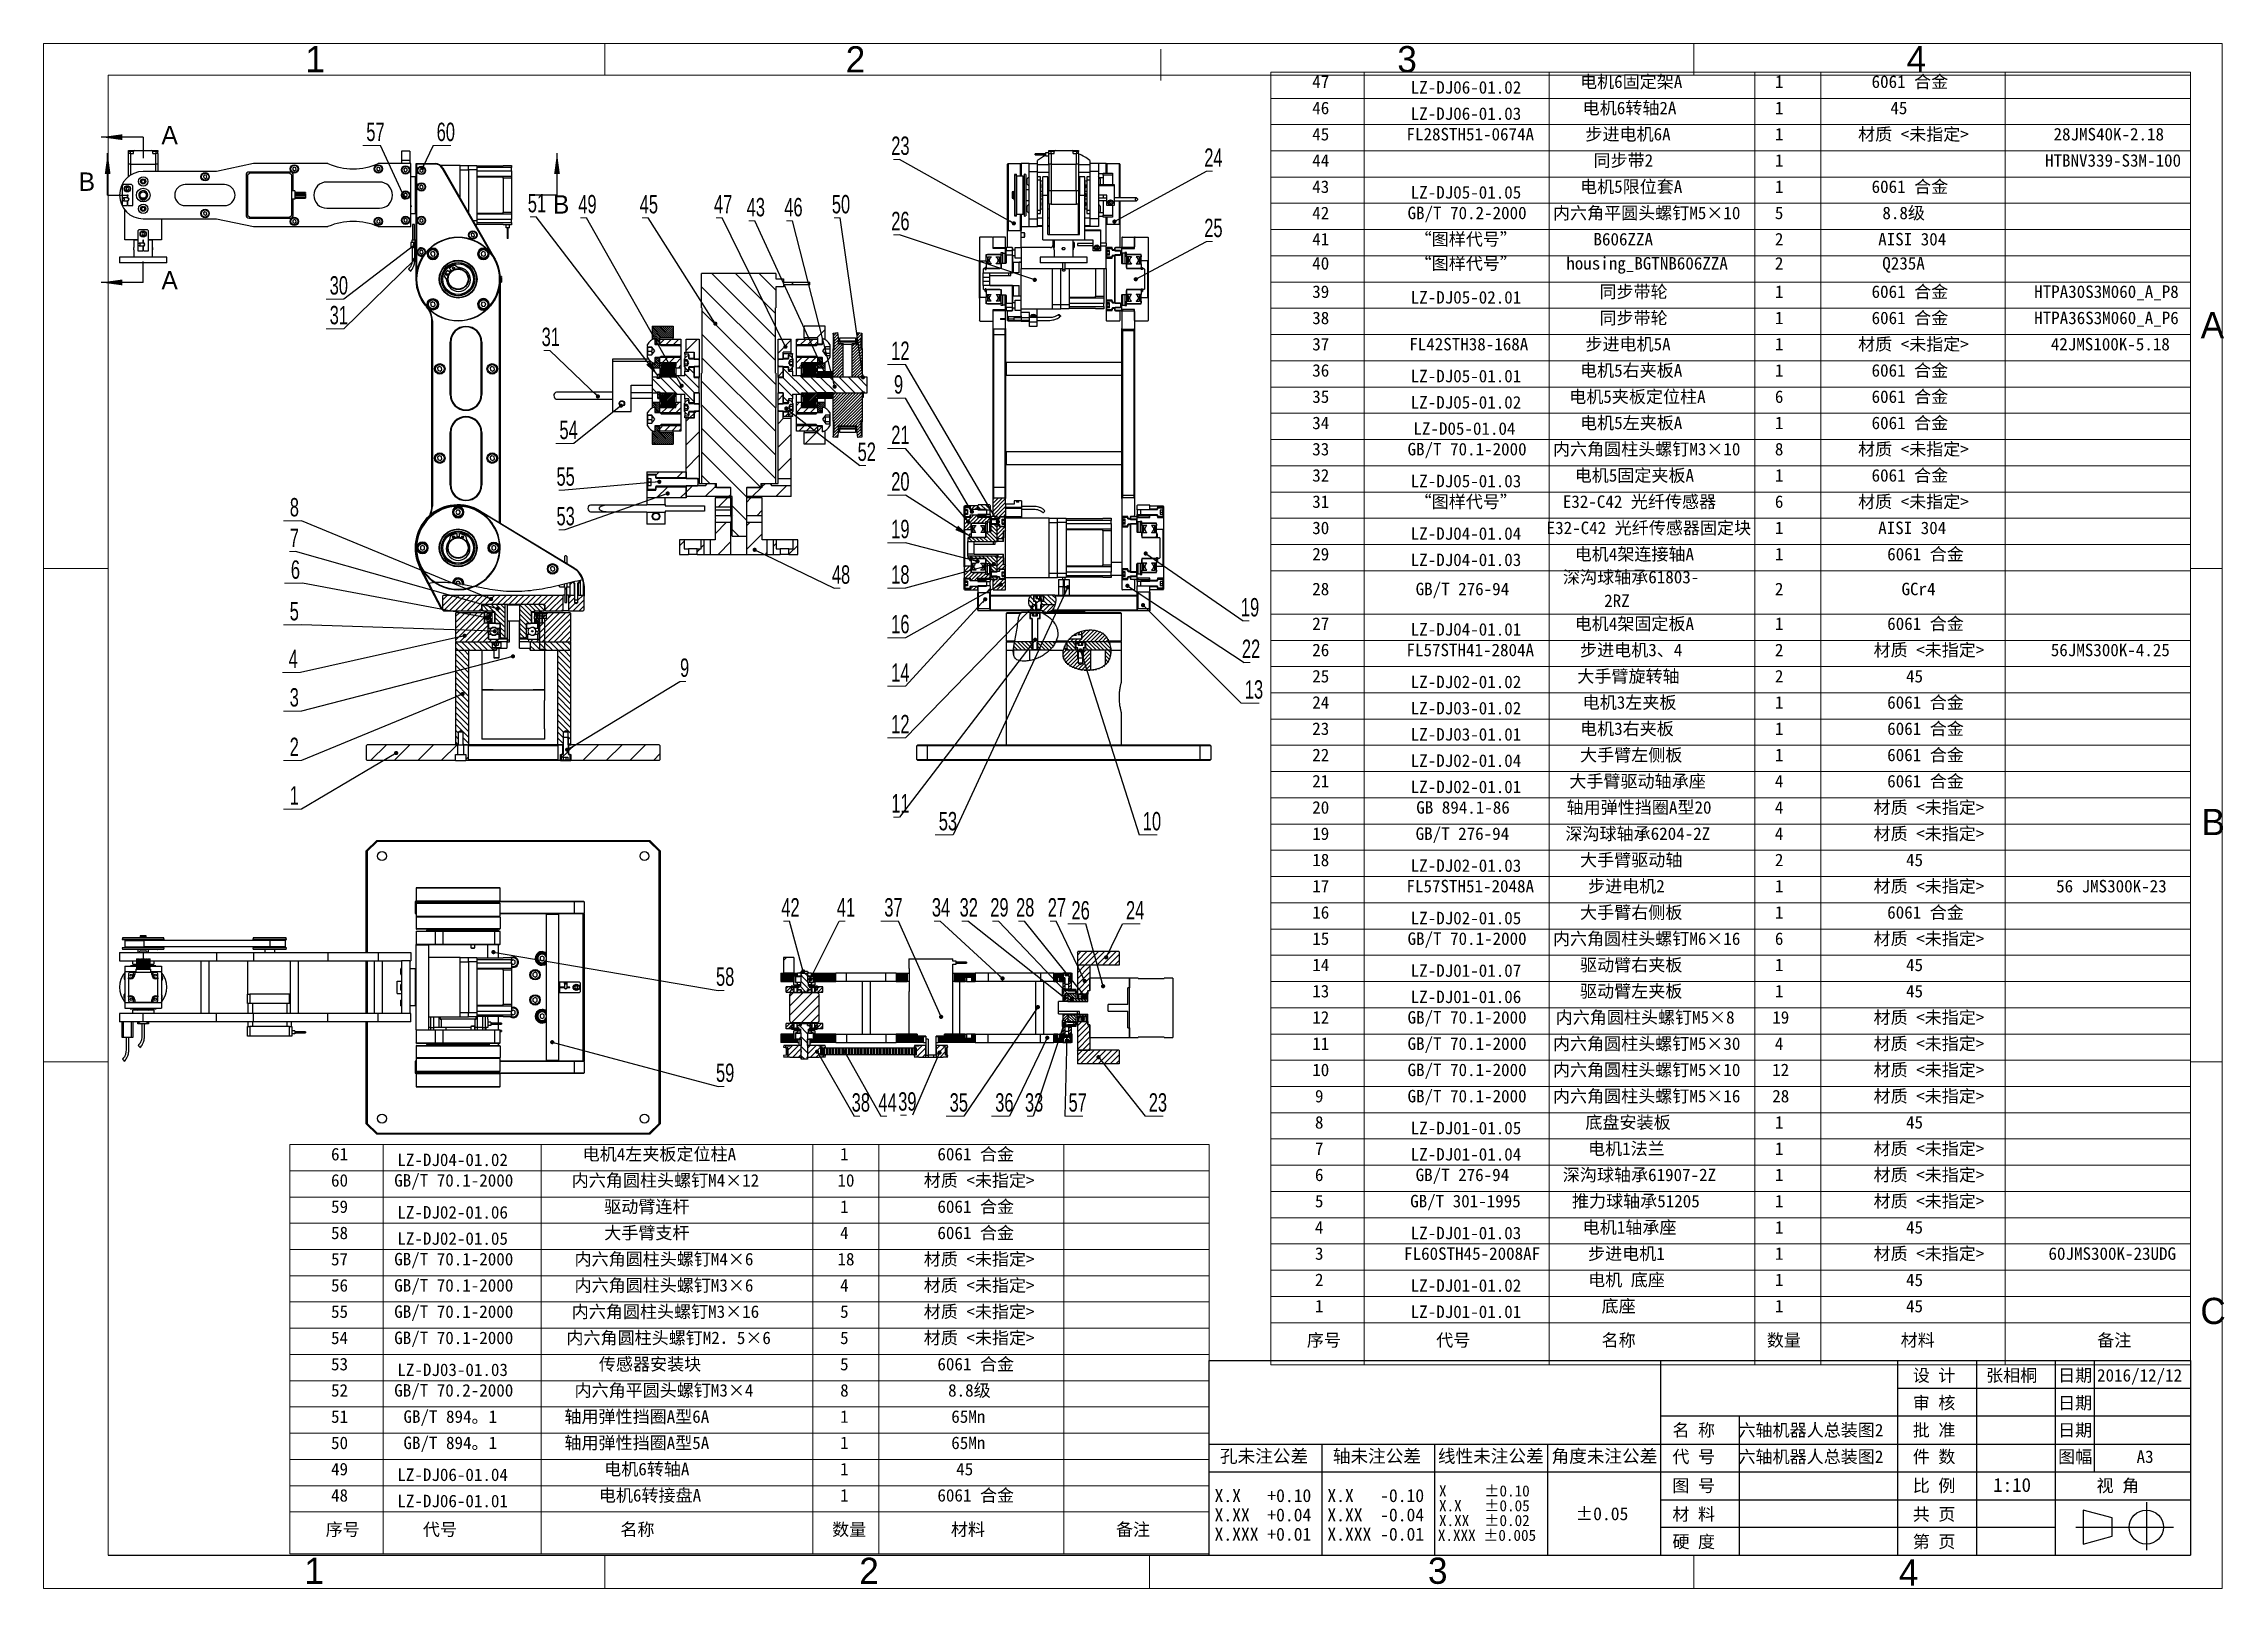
# Model space of a CAD drawing. Header units: millimetres. Extents: x 13 to 7248, y -1201 to 1478.
# Drawn here: x 13 to 2090, y 7 to 1478 of the extents above; entities that cross this region are included whole.
import ezdxf

# ---------------------------------------------------------------- set-up
doc = ezdxf.new("R2010")
doc.units = ezdxf.units.MM
doc.header["$LTSCALE"] = 5
doc.linetypes.add('SLD-实线', pattern=[0])
doc.layers.get('0').update_dxf_attribs({"lineweight": 30})
doc.layers.add('剖面层', color=2, linetype='Continuous', lineweight=15)
doc.layers.add('粗实线', color=7, linetype='SLD-实线', lineweight=15)
for name, color, linetype in [('图框', 7, 'SLD-实线'), ('文字层', 7, 'SLD-实线'), ('标注线', 4, 'SLD-实线')]:
    doc.layers.add(name, color=color, linetype=linetype)
doc.styles.add('SLDTEXTSTYLE0', font='')
doc.styles.add('SLDTEXTSTYLE1', font='', dxfattribs={"bigfont": 'bigfont'})
doc.styles.add('SLDTEXTSTYLE2', font='')
doc.styles.add('SLDTEXTSTYLE4', font='', dxfattribs={"width": 0.67})
doc.styles.get("Standard").update_dxf_attribs({"font": ''})
doc.styles.get('SLDTEXTSTYLE0').set_extended_font_data('汉仪长仿宋体')
doc.styles.get('SLDTEXTSTYLE1').set_extended_font_data('宋体')
doc.styles.get('SLDTEXTSTYLE2').set_extended_font_data('宋体')
doc.styles.get('SLDTEXTSTYLE4').set_extended_font_data('汉仪长仿宋体')
doc.styles.get('Standard').set_extended_font_data('SimSun')
doc.dimstyles.new('SLDDIMSTYLE0', dxfattribs={"dimtxt": 0.18, "dimasz": 4, "dimexe": 0, "dimexo": 0.0625, "dimgap": 0, "dimtad": 0, "dimtih": 1, "dimtoh": 1, "dimdec": 0, "dimrnd": 1e-09, "dimzin": 0, "dimdsep": 46, "dimtxsty": 'Standard', "dimblk1": 'DOT', "dimblk2": 'DOT', "dimsah": 1, "dimcen": 0.09, "dimadec": 0, "dimazin": 0, "dimtfac": 4, "dimtdec": 0, "dimtofl": 0, "dimtmove": 0, "dimatfit": 3, "dimldrblk": 'DOT', "dimfxl": 0, "dimfrac": 2, "dimtolj": 1, "dimtzin": 0, "dimarcsym": 0})
doc.dimstyles.new('SLDDIMSTYLE1', dxfattribs={"dimtxt": 0.18, "dimasz": 15, "dimexe": 0, "dimexo": 0.0625, "dimgap": 0, "dimtad": 0, "dimtih": 1, "dimtoh": 1, "dimdec": 0, "dimrnd": 1e-09, "dimzin": 0, "dimdsep": 46, "dimtxsty": 'Standard', "dimsah": 1, "dimcen": 0.09, "dimadec": 0, "dimazin": 0, "dimtfac": 15, "dimtdec": 0, "dimtofl": 0, "dimtmove": 0, "dimatfit": 3, "dimfxl": 0, "dimfrac": 2, "dimtolj": 1, "dimtzin": 0, "dimarcsym": 0})

msp = doc.modelspace()

# ---------------------------------------------------------------- texts
at = {"char_height": 17.5, "attachment_point": 1, "style": 'SLDTEXTSTYLE0'}
for s, insert in [('A', (124.7392, 1399.916)), ('B', (45.8794, 1355.5074)), ('B', (497.6475, 1333.859)), ('A', (124.7392, 1261.5435))]:
    msp.add_mtext(s, dxfattribs=dict(at, insert=insert))
at = {"layer": '文字层', "attachment_point": 2}
for s, insert, char_height, style in [('设 计', (1813.2379, 215.6608), 11.90625, 'SLDTEXTSTYLE1'), ('张相桐', (1887.1765, 215.6608), 11.90625, 'SLDTEXTSTYLE1'), ('日期', (1947.638, 215.6608), 11.90625, 'SLDTEXTSTYLE1'), ('2016/12/12', (2008.9952, 215.6608), 11.90625, 'SLDTEXTSTYLE2'), ('审 核', (1813.2379, 189.426), 11.90625, 'SLDTEXTSTYLE1'), ('日期', (1947.638, 189.426), 11.90625, 'SLDTEXTSTYLE1'), ('名 称', (1584.27, 163.4846), 11.90625, 'SLDTEXTSTYLE1'), ('六轴机器人总装图2', (1695.9245, 163.4846), 11.90625, 'SLDTEXTSTYLE1'), ('批 准', (1813.2379, 163.4846), 11.90625, 'SLDTEXTSTYLE1'), ('日期', (1947.638, 163.4846), 11.90625, 'SLDTEXTSTYLE1'), ('孔未注公差', (1175.0172, 138.858), 12.3125, 'SLDTEXTSTYLE1'), ('轴未注公差', (1282.4945, 138.858), 12.3125, 'SLDTEXTSTYLE1'), ('线性未注公差', (1391.0272, 138.858), 12.3125, 'SLDTEXTSTYLE1'), ('角度未注公差', (1499.2022, 138.858), 12.3125, 'SLDTEXTSTYLE1'), ('代 号', (1584.27, 138.1762), 11.90625, 'SLDTEXTSTYLE1'), ('六轴机器人总装图2', (1695.9245, 138.1762), 11.90625, 'SLDTEXTSTYLE1'), ('件 数', (1813.2379, 138.1762), 11.90625, 'SLDTEXTSTYLE1'), ('图幅', (1947.638, 138.1762), 11.90625, 'SLDTEXTSTYLE1'), ('A3', (2014.2479, 138.1762), 11.90625, 'SLDTEXTSTYLE2'), ('图 号', (1584.27, 110.6129), 11.90625, 'SLDTEXTSTYLE1'), ('比 例', (1813.2379, 110.6129), 11.90625, 'SLDTEXTSTYLE1'), ('1:10', (1887.583, 111.9049), 13.22917, 'SLDTEXTSTYLE2'), ('视 角', (1988.3382, 110.6129), 11.90625, 'SLDTEXTSTYLE1'), ('±0.05', (1496.8791, 84.0187), 12.3125, 'SLDTEXTSTYLE2'), ('材 料', (1584.27, 83.337), 11.90625, 'SLDTEXTSTYLE1'), ('共 页', (1813.2379, 83.337), 11.90625, 'SLDTEXTSTYLE1'), ('硬 度', (1584.27, 57.2393), 11.90625, 'SLDTEXTSTYLE1'), ('第 页', (1813.2379, 57.2393), 11.90625, 'SLDTEXTSTYLE1')]:
    msp.add_mtext(s, dxfattribs=dict(at, insert=insert, char_height=char_height, style=style))
at = {"layer": '粗实线', "char_height": 25, "attachment_point": 1, "style": 'SLDTEXTSTYLE0'}
for s, insert in [('1', (261.879, 1475.9891)), ('2', (776.5256, 1475.7487)), ('3', (1301.9607, 1475.9102)), ('4', (1787.1307, 1475.9102)), ('A', (2067.1967, 1222.5928)), ('B', (2068.0508, 749.2622)), ('C', (2066.9047, 283.5332)), ('1', (260.9537, 35.9707)), ('2', (789.4525, 35.9707)), ('3', (1331.1651, 36.0848)), ('4', (1779.7782, 34.3405))]:
    msp.add_mtext(s, dxfattribs=dict(at, insert=insert))

# ---------------------------------------------------------------- blocks, each defined once
blk = doc.blocks.new('SW_NOTE_0')
at = {"color": 0, "linetype": 'Continuous', "lineweight": 0, "char_height": 10.583, "attachment_point": 2}
for s, insert in [('X     ±0.10', (35.9, 12.3)), ('X.X   ±0.05', (35.9, -1.8)), ('X.XX  ±0.02', (35.9, -15.9)), (' X.XXX ±0.005', (34.8, -30))]:
    blk.add_mtext(s, dxfattribs=dict(at, insert=insert))
blk = doc.blocks.new('SW_NOTE_1')
at = {"color": 0, "linetype": 'Continuous', "lineweight": 0, "char_height": 12.312, "attachment_point": 2, "style": 'SLDTEXTSTYLE2'}
for s, insert in [('X.X   -0.10', (38.1, 14.3)), ('X.XX  -0.04', (38.1, -4.1)), ('X.XXX -0.01', (38.1, -22.5))]:
    blk.add_mtext(s, dxfattribs=dict(at, insert=insert))
blk = doc.blocks.new('SW_NOTE_2')
at = {"color": 0, "linetype": 'Continuous', "lineweight": 0, "char_height": 12.312, "attachment_point": 2, "style": 'SLDTEXTSTYLE2'}
for s, insert in [('X.X   +0.10', (38.1, 14.3)), ('X.XX  +0.04', (38.1, -4.1)), ('X.XXX +0.01', (38.1, -22.5))]:
    blk.add_mtext(s, dxfattribs=dict(at, insert=insert))
blk = doc.blocks.new('SW_TABLEANNOTATION_0')
at = {"lineweight": 0}
for p, q in [((0, 0), (0, -390)), ((89, 0), (89, -350)), ((239.7, 0), (239.7, -350)), ((498.4, 0), (498.4, -350)), ((561.3, 0), (561.3, -350)), ((737.4, 0), (737.4, -350)), ((89, -350), (89, -390)), ((239.7, -350), (239.7, -390)), ((498.4, -350), (498.4, -390)), ((561.3, -350), (561.3, -390)), ((737.4, -350), (737.4, -390))]:
    blk.add_line(p, q, dxfattribs=at)
at = {"color": 0, "linetype": 'SLD-实线', "lineweight": 0}
for p, q in [((876, 0), (0, 0)), ((876, -390), (876, 0)), ((0, -25), (876, -25)), ((0, -50), (876, -50)), ((0, -75), (876, -75)), ((0, -100), (876, -100)), ((0, -125), (876, -125)), ((0, -150), (876, -150)), ((0, -175), (876, -175)), ((0, -200), (876, -200)), ((0, -225), (876, -225)), ((0, -250), (876, -250)), ((0, -275), (876, -275)), ((0, -300), (876, -300)), ((0, -325), (876, -325)), ((0, -350), (876, -350)), ((0, -390), (876, -390))]:
    blk.add_line(p, q, dxfattribs=at)
at = {"lineweight": 0, "attachment_point": 1, "style": 'SLDTEXTSTYLE2'}
for s, insert, char_height in [('61', (39.4, -3.2), 11.91), ('LZ-DJ04-01.02', (102.6, -8.6), 11.906), ('电机4左夹板定位柱A', (279.1, -3.2), 11.91), ('1', (524.3, -3.2), 11.9), ('6061 合金', (617, -3.2), 11.91), ('60', (39.4, -28.2), 11.91), ('GB/T 70.1-2000', (99.6, -28.2), 11.906), ('内六角圆柱头螺钉M4×12', (268.7, -28.2), 11.906), ('10', (521.8, -28.2), 11.91), ('材质 <未指定>', (604, -28.2), 11.91), ('59', (39.4, -53.2), 11.91), ('LZ-DJ02-01.06', (102.6, -58.6), 11.906), ('驱动臂连杆', (299.6, -53.2), 11.91), ('1', (524.3, -53.2), 11.9), ('6061 合金', (617, -53.2), 11.91), ('58', (39.4, -78.2), 11.91), ('大手臂支杆', (299.6, -78.2), 11.91), ('4', (524.3, -78.2), 11.9), ('6061 合金', (617, -78.2), 11.91), ('57', (39.4, -103.2), 11.91), ('GB/T 70.1-2000', (99.6, -103.2), 11.906), ('LZ-DJ02-01.05', (102.6, -83.6), 11.906), ('内六角圆柱头螺钉M4×6', (271.3, -103.2), 11.906), ('18', (521.8, -103.2), 11.91), ('材质 <未指定>', (604, -103.2), 11.91), ('56', (39.4, -128.2), 11.91), ('GB/T 70.1-2000', (99.6, -128.2), 11.906), ('内六角圆柱头螺钉M3×6', (271.3, -128.2), 11.906), ('4', (524.3, -128.2), 11.9), ('材质 <未指定>', (604, -128.2), 11.91), ('55', (39.4, -153.2), 11.91), ('GB/T 70.1-2000', (99.6, -153.2), 11.906), ('内六角圆柱头螺钉M3×16', (268.7, -153.2), 11.906), ('5', (524.3, -153.2), 11.9), ('材质 <未指定>', (604, -153.2), 11.91), ('54', (39.4, -178.2), 11.91), ('GB/T 70.1-2000', (99.6, -178.2), 11.906), ('内六角圆柱头螺钉M2．5×6', (263.6, -178.2), 11.906), ('5', (524.3, -178.2), 11.9), ('材质 <未指定>', (604, -178.2), 11.91), ('53', (39.4, -203.2), 11.91), ('传感器安装块', (294.5, -203.2), 11.91), ('5', (524.3, -203.2), 11.9), ('6061 合金', (617, -203.2), 11.91), ('52', (39.4, -228.2), 11.91), ('GB/T 70.2-2000', (99.6, -228.2), 11.906), ('LZ-DJ03-01.03', (102.6, -208.6), 11.906), ('内六角平圆头螺钉M3×4', (271.3, -228.2), 11.906), ('8', (524.4, -228.2), 11.9), ('8.8级', (627.2, -228.2), 11.91), ('51', (39.4, -253.2), 11.91), ('GB/T 894。1', (108.4, -253.2), 11.91), (' 轴用弹性挡圈A型6A', (253.6, -253.2), 11.906), ('1', (524.3, -253.2), 11.9), ('65Mn', (630.2, -253.2), 11.91), ('50', (39.4, -278.2), 11.91), ('GB/T 894。1', (108.4, -278.2), 11.91), (' 轴用弹性挡圈A型5A', (253.6, -278.2), 11.906), ('1', (524.3, -278.2), 11.9), ('65Mn', (630.2, -278.2), 11.91), ('49', (39.4, -303.2), 11.91), ('LZ-DJ06-01.04', (102.6, -308.6), 11.906), ('电机6转轴A', (299.6, -303.2), 11.91), ('1', (524.3, -303.2), 11.9), ('45', (634.9, -303.2), 11.91), ('48', (39.4, -328.2), 11.91), ('电机6转接盘A', (294.5, -328.2), 11.91), ('1', (524.3, -328.2), 11.9), ('6061 合金', (617, -328.2), 11.91), ('LZ-DJ06-01.01', (102.6, -333.6), 11.906), ('序号', (34.3, -360.7), 11.91), ('代号', (126.9, -360.7), 11.91), ('名称', (315, -360.7), 11.91), ('数量', (516.7, -360.7), 11.91), ('材料', (629.8, -360.7), 11.91), ('备注', (787.1, -360.7), 11.91)]:
    blk.add_mtext(s, dxfattribs=dict(at, insert=insert, char_height=char_height))
blk = doc.blocks.new('SW_TABLEANNOTATION_1')
at = {"color": 0, "linetype": 'SLD-实线', "lineweight": 0}
for p, q in [((0, 0), (0, -1231.3)), ((876, 0), (0, 0)), ((89, 0), (89, -1191.3)), ((265.1, 0), (265.1, -1191.3)), ((461.1, 0), (461.1, -1191.3)), ((524, 0), (524, -1191.3)), ((699.6, 0), (699.6, -1191.3)), ((876, -1231.3), (876, 0)), ((0, -25), (876, -25)), ((0, -50), (876, -50)), ((0, -75), (876, -75)), ((0, -100), (876, -100)), ((0, -125), (876, -125)), ((0, -150), (876, -150)), ((0, -175), (876, -175)), ((0, -200), (876, -200)), ((0, -225), (876, -225)), ((0, -250), (876, -250)), ((0, -275), (876, -275)), ((0, -300), (876, -300)), ((0, -325), (876, -325)), ((0, -350), (876, -350)), ((0, -375), (876, -375)), ((0, -400), (876, -400)), ((0, -425), (876, -425)), ((0, -450), (876, -450)), ((0, -475), (876, -475)), ((0, -516.3), (876, -516.3)), ((0, -541.3), (876, -541.3)), ((0, -566.3), (876, -566.3)), ((0, -591.3), (876, -591.3)), ((0, -616.3), (876, -616.3)), ((0, -641.3), (876, -641.3)), ((0, -666.3), (876, -666.3)), ((0, -691.3), (876, -691.3)), ((0, -716.3), (876, -716.3)), ((0, -741.3), (876, -741.3)), ((0, -766.3), (876, -766.3)), ((0, -791.3), (876, -791.3)), ((0, -816.3), (876, -816.3)), ((0, -841.3), (876, -841.3)), ((0, -866.3), (876, -866.3)), ((0, -891.3), (876, -891.3)), ((0, -916.3), (876, -916.3)), ((0, -941.3), (876, -941.3)), ((0, -966.3), (876, -966.3)), ((0, -991.3), (876, -991.3)), ((0, -1016.3), (876, -1016.3)), ((0, -1041.3), (876, -1041.3)), ((0, -1066.3), (876, -1066.3)), ((0, -1091.3), (876, -1091.3)), ((0, -1116.3), (876, -1116.3)), ((0, -1141.3), (876, -1141.3)), ((0, -1166.3), (876, -1166.3)), ((0, -1191.3), (876, -1191.3)), ((89, -1191.3), (89, -1231.3)), ((265.1, -1191.3), (265.1, -1231.3)), ((461.1, -1191.3), (461.1, -1231.3)), ((524, -1191.3), (524, -1231.3)), ((699.6, -1191.3), (699.6, -1231.3)), ((0, -1231.3), (876, -1231.3))]:
    blk.add_line(p, q, dxfattribs=at)
at = {"color": 0, "linetype": 'SLD-实线', "lineweight": 0, "attachment_point": 1, "style": 'SLDTEXTSTYLE2'}
for s, insert, char_height in [('47', (39.4, -3.2), 11.91), ('LZ-DJ06-01.02', (133.2, -8.6), 11.906), ('电机6固定架A', (294.5, -3.2), 11.91), ('1', (480.1, -3.2), 11.9), ('6061 合金', (572.2, -3.2), 11.91), ('46', (39.4, -28.2), 11.91), ('LZ-DJ06-01.03', (133.2, -33.6), 11.906), ('电机6转轴2A', (297, -28.2), 11.91), ('1', (480.1, -28.2), 11.9), ('45', (590.1, -28.2), 11.91), ('45', (39.4, -53.2), 11.91), ('FL28STH51-0674A', (129.2, -53.2), 11.906), ('步进电机6A', (299.6, -53.2), 11.91), ('1', (480.1, -53.2), 11.9), ('材质 <未指定>', (559.3, -53.2), 11.91), ('28JMS40K-2.18 ', (745.5, -53.2), 11.906), ('44', (39.4, -78.2), 11.91), ('同步带2', (307.3, -78.2), 11.91), ('1', (480.1, -78.2), 11.9), ('HTBNV339-S3M-100', (737.4, -78.2), 11.906), ('43', (39.4, -103.2), 11.91), ('电机5限位套A', (294.5, -103.2), 11.91), ('1', (480.1, -103.2), 11.9), ('6061 合金', (572.2, -103.2), 11.91), ('LZ-DJ05-01.05', (133.2, -108.6), 11.906), ('42', (39.4, -128.2), 11.91), ('GB/T 70.2-2000', (130.2, -128.2), 11.906), ('内六角平圆头螺钉M5×10', (268.7, -128.2), 11.906), ('5', (480.1, -128.2), 11.9), ('8.8级', (582.5, -128.2), 11.91), ('41', (39.4, -153.2), 11.91), ('“图样代号”', (137, -153.2), 11.91), ('B606ZZA', (307.3, -153.2), 11.91), ('2', (480.1, -153.2), 11.9), ('AISI 304', (578.5, -153.2), 11.91), ('40', (39.4, -176.2), 11.91), ('“图样代号”', (137, -176.2), 11.91), ('housing_BGTNB606ZZA', (281.4, -176.2), 11.906), ('2', (480.1, -176.2), 11.9), ('Q235A', (582.4, -176.2), 11.91), ('39', (39.4, -203.2), 11.91), ('同步带轮', (313, -203.2), 11.91), ('1', (480.1, -203.2), 11.9), ('6061 合金', (572.2, -203.2), 11.91), ('HTPA30S3M060_A_P8', (727.1, -203.2), 11.906), ('38', (39.4, -228.2), 11.91), ('LZ-DJ05-02.01', (133.2, -208.6), 11.906), ('同步带轮', (313, -228.2), 11.91), ('6061 合金', (572.2, -228.2), 11.91), ('HTPA36S3M060_A_P6', (727.1, -228.2), 11.906), ('1', (480.1, -228.2), 11.9), ('37', (39.4, -253.2), 11.91), ('FL42STH38-168A', (131.8, -253.2), 11.906), ('步进电机5A', (299.6, -253.2), 11.91), ('1', (480.1, -253.2), 11.9), ('材质 <未指定>', (559.3, -253.2), 11.91), ('42JMS100K-5.18 ', (742.9, -253.2), 11.906), ('36', (39.4, -278.2), 11.91), ('LZ-DJ05-01.01', (133.2, -283.6), 11.906), ('电机5右夹板A', (294.5, -278.2), 11.91), ('1', (480.1, -278.2), 11.9), ('6061 合金', (572.2, -278.2), 11.91), ('35', (39.4, -303.2), 11.91), ('LZ-DJ05-01.02', (133.2, -308.6), 11.906), ('电机5夹板定位柱A', (284.2, -303.2), 11.91), ('6', (480.1, -303.2), 11.9), ('6061 合金', (572.2, -303.2), 11.91), ('34', (39.4, -328.2), 11.91), ('电机5左夹板A', (294.5, -328.2), 11.91), ('1', (480.1, -328.2), 11.9), ('6061 合金', (572.2, -328.2), 11.91), ('GB/T 70.1-2000', (130.2, -353.2), 11.906), ('LZ-D05-01.04', (135.8, -333.6), 11.906), ('内六角圆柱头螺钉M3×10', (268.7, -353.2), 11.906), ('材质 <未指定>', (559.3, -353.2), 11.91), ('33', (39.4, -353.2), 11.91), ('8', (480.1, -353.2), 11.9), ('32', (39.4, -378.2), 11.91), ('LZ-DJ05-01.03', (133.2, -383.6), 11.906), ('电机5固定夹板A', (289.4, -378.2), 11.91), ('1', (480.1, -378.2), 11.9), ('6061 合金', (572.2, -378.2), 11.91), ('31', (39.4, -403.2), 11.91), ('“图样代号”', (137, -403.2), 11.91), ('E32-C42 光纤传感器', (278.1, -403.2), 11.906), ('6', (480.1, -403.2), 11.9), ('材质 <未指定>', (559.3, -403.2), 11.91), ('30', (39.4, -428.2), 11.91), ('LZ-DJ04-01.04', (133.2, -433.6), 11.906), ('E32-C42 光纤传感器固定块', (262.7, -428.2), 11.906), ('1', (480.1, -428.2), 11.9), ('AISI 304', (578.5, -428.2), 11.91), ('29', (39.4, -453.2), 11.91), ('电机4架连接轴A', (289.4, -453.2), 11.91), ('1', (480.1, -453.2), 11.9), ('6061 合金', (587.1, -453.2), 11.91), ('LZ-DJ04-01.03', (133.2, -458.6), 11.906), ('   深沟球轴承61803-', (254, -475.1), 11.906), ('28', (39.4, -486.4), 11.91), ('GB/T 276-94', (137.9, -486.4), 11.906), ('2RZ', (317.5, -497.6), 11.91), ('2', (480.1, -486.4), 11.9), ('GCr4', (600.7, -486.4), 11.91), ('电机4架固定板A', (289.4, -519.5), 11.91), ('6061 合金', (587.1, -519.5), 11.91), ('27', (39.4, -519.5), 11.91), ('LZ-DJ04-01.01', (133.2, -524.9), 11.906), ('1', (480.1, -519.5), 11.9), ('26', (39.4, -544.5), 11.91), ('FL57STH41-2804A', (129.2, -544.5), 11.906), ('步进电机3、4', (294.5, -544.5), 11.91), ('2', (480.1, -544.5), 11.9), ('材质 <未指定>', (574.1, -544.5), 11.91), ('56JMS300K-4.25 ', (742.9, -544.5), 11.906), ('25', (39.4, -569.5), 11.91), ('LZ-DJ02-01.02', (133.2, -574.9), 11.906), ('大手臂旋转轴 ', (291.9, -569.5), 11.91), ('2', (480.1, -569.5), 11.9), ('45', (605, -569.5), 11.91), ('24', (39.4, -594.5), 11.91), ('LZ-DJ03-01.02', (133.2, -599.9), 11.906), ('电机3左夹板', (297, -594.5), 11.91), ('1', (480.1, -594.5), 11.9), ('6061 合金', (587.1, -594.5), 11.91), ('23', (39.4, -619.5), 11.91), ('电机3右夹板 ', (294.5, -619.5), 11.91), ('1', (480.1, -619.5), 11.9), ('6061 合金', (587.1, -619.5), 11.91), ('LZ-DJ03-01.01', (133.2, -624.9), 11.906), ('大手臂左侧板', (294.5, -644.5), 11.91), ('6061 合金', (587.1, -644.5), 11.91), ('22', (39.4, -644.5), 11.91), ('LZ-DJ02-01.04', (133.2, -649.9), 11.906), ('1', (480.1, -644.5), 11.9), ('21', (39.4, -669.5), 11.91), ('LZ-DJ02-01.01', (133.2, -674.9), 11.906), ('大手臂驱动轴承座', (284.3, -669.5), 11.91), ('4', (480.1, -669.5), 11.9), ('6061 合金', (587.1, -669.5), 11.91), ('20', (39.4, -694.5), 11.91), ('GB 894.1-86', (138.5, -694.5), 11.906), ('轴用弹性挡圈A型20', (281.7, -694.5), 11.91), ('4', (480.1, -694.5), 11.9), ('材质 <未指定>', (574.1, -694.5), 11.91), ('19', (39.4, -719.5), 11.91), ('GB/T 276-94', (137.9, -719.5), 11.906), ('深沟球轴承6204-2Z', (280.6, -719.5), 11.906), ('4', (480.1, -719.5), 11.9), ('材质 <未指定>', (574.1, -719.5), 11.91), ('18', (39.4, -744.5), 11.91), ('大手臂驱动轴', (294.5, -744.5), 11.91), ('2', (480.1, -744.5), 11.9), ('45', (605, -744.5), 11.91), ('LZ-DJ02-01.03', (133.2, -749.9), 11.906), ('步进电机2', (302.1, -769.5), 11.91), ('材质 <未指定>', (574.1, -769.5), 11.91), ('17', (39.4, -769.5), 11.91), ('FL57STH51-2048A', (129.2, -769.5), 11.906), ('1', (480.1, -769.5), 11.9), ('56 JMS300K-23', (748, -769.5), 11.906), ('16', (39.4, -794.5), 11.91), ('LZ-DJ02-01.05', (133.2, -799.9), 11.906), ('大手臂右侧板', (294.5, -794.5), 11.91), ('1', (480.1, -794.5), 11.9), ('6061 合金', (587.1, -794.5), 11.91), ('15', (39.4, -819.5), 11.91), ('GB/T 70.1-2000', (130.2, -819.5), 11.906), ('内六角圆柱头螺钉M6×16', (268.7, -819.5), 11.906), ('6', (480.1, -819.5), 11.9), ('材质 <未指定>', (574.1, -819.5), 11.91), ('14', (39.4, -844.5), 11.91), ('LZ-DJ01-01.07', (133.2, -849.9), 11.906), ('驱动臂右夹板', (294.5, -844.5), 11.91), ('1', (480.1, -844.5), 11.9), ('45', (605, -844.5), 11.91), ('13', (39.4, -869.5), 11.91), ('驱动臂左夹板', (294.5, -869.5), 11.91), ('1', (480.1, -869.5), 11.9), ('45', (605, -869.5), 11.91), ('LZ-DJ01-01.06', (133.2, -874.9), 11.906), ('内六角圆柱头螺钉M5×8', (271.3, -894.5), 11.906), ('材质 <未指定>', (574.1, -894.5), 11.91), ('12', (39.4, -894.5), 11.91), ('GB/T 70.1-2000', (130.2, -894.5), 11.906), ('19', (477.6, -894.5), 11.91), ('11', (39.4, -919.5), 11.91), ('GB/T 70.1-2000', (130.2, -919.5), 11.906), ('内六角圆柱头螺钉M5×30', (268.7, -919.5), 11.906), ('4', (480.1, -919.5), 11.9), ('材质 <未指定>', (574.1, -919.5), 11.91), ('10', (39.4, -944.5), 11.91), ('GB/T 70.1-2000', (130.2, -944.5), 11.906), ('内六角圆柱头螺钉M5×10', (268.7, -944.5), 11.906), ('12', (477.5, -944.5), 11.91), ('材质 <未指定>', (574.1, -944.5), 11.91), ('9', (42, -969.5), 11.9), ('GB/T 70.1-2000', (130.2, -969.5), 11.906), ('内六角圆柱头螺钉M5×16', (268.7, -969.5), 11.906), ('28', (477.6, -969.5), 11.91), ('材质 <未指定>', (574.1, -969.5), 11.91), ('8', (42, -994.5), 11.9), ('底盘安装板', (299.6, -994.5), 11.91), ('1', (480.1, -994.5), 11.9), ('45', (605, -994.5), 11.91), ('LZ-DJ01-01.05', (133.2, -999.9), 11.906), ('电机1法兰', (302.1, -1019.5), 11.91), ('材质 <未指定>', (574.1, -1019.5), 11.91), ('7', (42, -1019.5), 11.9), ('LZ-DJ01-01.04', (133.2, -1024.9), 11.906), ('1', (480.1, -1019.5), 11.9), ('6', (42, -1044.5), 11.9), ('GB/T 276-94', (137.9, -1044.5), 11.906), ('深沟球轴承61907-2Z', (278.1, -1044.5), 11.906), ('1', (480.1, -1044.5), 11.9), ('材质 <未指定>', (574.1, -1044.5), 11.91), ('5', (42, -1069.5), 11.9), ('GB/T 301-1995', (132.7, -1069.5), 11.906), ('推力球轴承51205', (286.8, -1069.5), 11.91), ('1', (480.1, -1069.5), 11.9), ('材质 <未指定>', (574.1, -1069.5), 11.91), ('4', (42, -1094.5), 11.9), ('LZ-DJ01-01.03', (133.2, -1099.9), 11.906), ('电机1轴承座', (297, -1094.5), 11.91), ('1', (480.1, -1094.5), 11.9), ('45', (605, -1094.5), 11.91), ('3', (42, -1119.5), 11.9), ('FL60STH45-2008AF', (126.9, -1119.5), 11.906), ('步进电机1', (302.1, -1119.5), 11.91), ('1', (480.1, -1119.5), 11.9), ('材质 <未指定>', (574.1, -1119.5), 11.91), ('60JMS300K-23UDG ', (740.7, -1119.5), 11.906), ('2', (42, -1144.5), 11.9), ('LZ-DJ01-01.02', (133.2, -1149.9), 11.906), ('电机 底座', (302.2, -1144.5), 11.91), ('1', (480.1, -1144.5), 11.9), ('45', (605, -1144.5), 11.91), ('1', (42, -1169.5), 11.9), ('LZ-DJ01-01.01', (133.2, -1174.9), 11.906), ('底座', (315, -1169.5), 11.91), ('1', (480.1, -1169.5), 11.9), ('45', (605, -1169.5), 11.91), ('序号', (34.3, -1202), 11.91), ('代号', (157.5, -1202), 11.91), ('名称', (315, -1202), 11.91), ('数量', (472.4, -1202), 11.91), ('材料', (599.9, -1202), 11.91), ('备注', (787.1, -1202), 11.91)]:
    blk.add_mtext(s, dxfattribs=dict(at, insert=insert, char_height=char_height))
blk = doc.blocks.new('SW_NOTE_3')
at = {"color": 0, "linetype": 'SLD-实线', "lineweight": 15}
for p, q in [((-17, 0), (0, 0)), ((0, 0), (-17, 0)), ((-17, 0), (0, 0)), ((0, 0), (-17, 0)), ((-17, 0), (0, 0)), ((0, 0), (-17, 0))]:
    blk.add_line(p, q, dxfattribs=at)
at = {"color": 0, "linetype": 'SLD-实线', "lineweight": 15, "insert": (-13.6, 21.8), "char_height": 17.5, "attachment_point": 1, "style": 'SLDTEXTSTYLE4'}
blk.add_mtext('57', dxfattribs=at)
blk = doc.blocks.new('_DOT')
at = {"color": 0, "linetype": 'ByBlock', "lineweight": -2}
blk.add_line((-0.5, 0), (-1, 0), dxfattribs=at)
at = {"color": 0, "linetype": 'ByBlock', "const_width": 0.5}
blk.add_lwpolyline([(-0.25, 0, 1), (0.25, 0, 1)], format="xyb", close=True, dxfattribs=at)
blk = doc.blocks.new('SW_NOTE_4')
at = {"color": 0, "linetype": 'SLD-实线', "lineweight": 15}
for p, q in [((-17, 0), (0, 0)), ((0, 0), (-17, 0)), ((-17, 0), (0, 0)), ((0, 0), (-17, 0)), ((-17, 0), (0, 0)), ((0, 0), (-17, 0))]:
    blk.add_line(p, q, dxfattribs=at)
at = {"color": 0, "linetype": 'SLD-实线', "lineweight": 15, "insert": (-13.6, 21.8), "char_height": 17.5, "attachment_point": 1, "style": 'SLDTEXTSTYLE4'}
blk.add_mtext('30', dxfattribs=at)
blk = doc.blocks.new('SW_NOTE_5')
at = {"color": 0, "linetype": 'SLD-实线', "lineweight": 15}
for p, q in [((0, 0), (17, 0)), ((17, 0), (0, 0)), ((0, 0), (17, 0)), ((17, 0), (0, 0)), ((0, 0), (17, 0)), ((17, 0), (0, 0))]:
    blk.add_line(p, q, dxfattribs=at)
at = {"color": 0, "linetype": 'SLD-实线', "lineweight": 15, "insert": (3.4, 21.8), "char_height": 17.5, "attachment_point": 1, "style": 'SLDTEXTSTYLE4'}
blk.add_mtext('60', dxfattribs=at)
blk = doc.blocks.new('SW_NOTE_6')
at = {"color": 0, "linetype": 'SLD-实线', "lineweight": 15}
for p, q in [((-17, 0), (0, 0)), ((0, 0), (-17, 0)), ((-17, 0), (0, 0)), ((0, 0), (-17, 0)), ((-17, 0), (0, 0)), ((0, 0), (-17, 0))]:
    blk.add_line(p, q, dxfattribs=at)
at = {"color": 0, "linetype": 'SLD-实线', "lineweight": 15, "insert": (-13.6, 21.8), "char_height": 17.5, "attachment_point": 1, "style": 'SLDTEXTSTYLE4'}
blk.add_mtext('31', dxfattribs=at)
blk = doc.blocks.new('SW_NOTE_7')
at = {"color": 0, "linetype": 'SLD-实线', "lineweight": 15}
for p, q in [((-17, 0), (0, 0)), ((0, 0), (-17, 0)), ((-17, 0), (0, 0)), ((0, 0), (-17, 0)), ((-17, 0), (0, 0)), ((0, 0), (-17, 0))]:
    blk.add_line(p, q, dxfattribs=at)
at = {"color": 0, "linetype": 'SLD-实线', "lineweight": 15, "insert": (-11.1, 21.8), "char_height": 17.5, "attachment_point": 1, "style": 'SLDTEXTSTYLE4'}
blk.add_mtext('5', dxfattribs=at)
blk = doc.blocks.new('SW_NOTE_8')
at = {"color": 0, "linetype": 'SLD-实线', "lineweight": 15}
for p, q in [((-17, 0), (0, 0)), ((0, 0), (-17, 0)), ((-17, 0), (0, 0)), ((0, 0), (-17, 0)), ((-17, 0), (0, 0)), ((0, 0), (-17, 0))]:
    blk.add_line(p, q, dxfattribs=at)
at = {"color": 0, "linetype": 'SLD-实线', "lineweight": 15, "insert": (-11.1, 21.8), "char_height": 17.5, "attachment_point": 1, "style": 'SLDTEXTSTYLE4'}
blk.add_mtext('3', dxfattribs=at)
blk = doc.blocks.new('SW_NOTE_9')
at = {"color": 0, "linetype": 'SLD-实线', "lineweight": 15}
for p, q in [((-17, 0), (0, 0)), ((0, 0), (-17, 0)), ((-17, 0), (0, 0)), ((0, 0), (-17, 0)), ((-17, 0), (0, 0)), ((0, 0), (-17, 0))]:
    blk.add_line(p, q, dxfattribs=at)
at = {"color": 0, "linetype": 'SLD-实线', "lineweight": 15, "insert": (-11.1, 21.8), "char_height": 17.5, "attachment_point": 1, "style": 'SLDTEXTSTYLE4'}
blk.add_mtext('1', dxfattribs=at)
blk = doc.blocks.new('SW_NOTE_10')
at = {"color": 0, "linetype": 'SLD-实线', "lineweight": 15}
for p, q in [((-17, 0), (0, 0)), ((0, 0), (-17, 0)), ((-17, 0), (0, 0)), ((0, 0), (-17, 0)), ((-17, 0), (0, 0)), ((0, 0), (-17, 0))]:
    blk.add_line(p, q, dxfattribs=at)
at = {"color": 0, "linetype": 'SLD-实线', "lineweight": 15, "insert": (-11.1, 21.8), "char_height": 17.5, "attachment_point": 1, "style": 'SLDTEXTSTYLE4'}
blk.add_mtext('2', dxfattribs=at)
blk = doc.blocks.new('SW_NOTE_11')
at = {"color": 0, "linetype": 'SLD-实线', "lineweight": 15}
for p, q in [((-17, 0), (0, 0)), ((0, 0), (-17, 0)), ((-17, 0), (0, 0)), ((0, 0), (-17, 0)), ((-17, 0), (0, 0)), ((0, 0), (-17, 0))]:
    blk.add_line(p, q, dxfattribs=at)
at = {"color": 0, "linetype": 'SLD-实线', "lineweight": 15, "insert": (-11.1, 21.8), "char_height": 17.5, "attachment_point": 1, "style": 'SLDTEXTSTYLE4'}
blk.add_mtext('4', dxfattribs=at)
blk = doc.blocks.new('SW_NOTE_12')
at = {"color": 0, "linetype": 'SLD-实线', "lineweight": 15}
for p, q in [((-17, 0), (0, 0)), ((0, 0), (-17, 0)), ((-17, 0), (0, 0)), ((0, 0), (-17, 0)), ((-17, 0), (0, 0)), ((0, 0), (-17, 0))]:
    blk.add_line(p, q, dxfattribs=at)
at = {"color": 0, "linetype": 'SLD-实线', "lineweight": 15, "insert": (-11, 21.8), "char_height": 17.5, "attachment_point": 1, "style": 'SLDTEXTSTYLE4'}
blk.add_mtext('8', dxfattribs=at)
blk = doc.blocks.new('SW_NOTE_13')
at = {"color": 0, "linetype": 'SLD-实线', "lineweight": 15}
for p, q in [((-5.7, 0), (0, 0)), ((0, 0), (-5.7, 0)), ((-5.7, 0), (0, 0)), ((0, 0), (-5.7, 0)), ((-5.7, 0), (0, 0)), ((0, 0), (-5.7, 0))]:
    blk.add_line(p, q, dxfattribs=at)
at = {"color": 0, "linetype": 'SLD-实线', "lineweight": 15, "insert": (-1, 21.8), "char_height": 17.5, "attachment_point": 2, "style": 'SLDTEXTSTYLE4'}
blk.add_mtext('7', dxfattribs=at)
blk = doc.blocks.new('SW_NOTE_14')
at = {"color": 0, "linetype": 'SLD-实线', "lineweight": 15}
for p, q in [((-17, 0), (0, 0)), ((0, 0), (-17, 0)), ((-17, 0), (0, 0)), ((0, 0), (-17, 0)), ((-17, 0), (0, 0)), ((0, 0), (-17, 0))]:
    blk.add_line(p, q, dxfattribs=at)
at = {"color": 0, "linetype": 'SLD-实线', "lineweight": 15, "insert": (-13.6, 21.8), "char_height": 17.5, "attachment_point": 1, "style": 'SLDTEXTSTYLE4'}
blk.add_mtext('20', dxfattribs=at)
blk = doc.blocks.new('SW_NOTE_15')
at = {"color": 0, "linetype": 'SLD-实线', "lineweight": 15}
for p, q in [((-17, 0), (0, 0)), ((0, 0), (-17, 0)), ((-17, 0), (0, 0)), ((0, 0), (-17, 0)), ((-17, 0), (0, 0)), ((0, 0), (-17, 0))]:
    blk.add_line(p, q, dxfattribs=at)
at = {"color": 0, "linetype": 'SLD-实线', "lineweight": 15, "insert": (-13.6, 21.8), "char_height": 17.5, "attachment_point": 1, "style": 'SLDTEXTSTYLE4'}
blk.add_mtext('21', dxfattribs=at)
blk = doc.blocks.new('SW_NOTE_16')
at = {"color": 0, "linetype": 'SLD-实线', "lineweight": 15}
for p, q in [((-17, 0), (0, 0)), ((0, 0), (-17, 0)), ((-17, 0), (0, 0)), ((0, 0), (-17, 0)), ((-17, 0), (0, 0)), ((0, 0), (-17, 0))]:
    blk.add_line(p, q, dxfattribs=at)
at = {"color": 0, "linetype": 'SLD-实线', "lineweight": 15, "insert": (-13.6, 21.8), "char_height": 17.5, "attachment_point": 1, "style": 'SLDTEXTSTYLE4'}
blk.add_mtext('12', dxfattribs=at)
blk = doc.blocks.new('SW_NOTE_17')
at = {"color": 0, "linetype": 'SLD-实线', "lineweight": 15}
for p, q in [((-17, 0), (0, 0)), ((0, 0), (-17, 0)), ((-17, 0), (0, 0)), ((0, 0), (-17, 0)), ((-17, 0), (0, 0)), ((0, 0), (-17, 0))]:
    blk.add_line(p, q, dxfattribs=at)
at = {"color": 0, "linetype": 'SLD-实线', "lineweight": 15, "insert": (-11, 21.8), "char_height": 17.5, "attachment_point": 1, "style": 'SLDTEXTSTYLE4'}
blk.add_mtext('9', dxfattribs=at)
blk = doc.blocks.new('SW_NOTE_18')
at = {"color": 0, "linetype": 'SLD-实线', "lineweight": 15}
for p, q in [((-17, 0), (0, 0)), ((0, 0), (-17, 0)), ((-17, 0), (0, 0)), ((0, 0), (-17, 0)), ((-17, 0), (0, 0)), ((0, 0), (-17, 0))]:
    blk.add_line(p, q, dxfattribs=at)
at = {"color": 0, "linetype": 'SLD-实线', "lineweight": 15, "insert": (-13.6, 21.8), "char_height": 17.5, "attachment_point": 1, "style": 'SLDTEXTSTYLE4'}
blk.add_mtext('53', dxfattribs=at)
blk = doc.blocks.new('SW_NOTE_19')
at = {"color": 0, "linetype": 'SLD-实线', "lineweight": 15}
for p, q in [((0, 0), (17, 0)), ((17, 0), (0, 0)), ((0, 0), (17, 0)), ((17, 0), (0, 0)), ((0, 0), (17, 0)), ((17, 0), (0, 0))]:
    blk.add_line(p, q, dxfattribs=at)
at = {"color": 0, "linetype": 'SLD-实线', "lineweight": 15, "insert": (3.4, 21.8), "char_height": 17.5, "attachment_point": 1, "style": 'SLDTEXTSTYLE4'}
blk.add_mtext('13', dxfattribs=at)
blk = doc.blocks.new('SW_NOTE_20')
at = {"color": 0, "linetype": 'SLD-实线', "lineweight": 15}
for p, q in [((0, 0), (17, 0)), ((17, 0), (0, 0)), ((0, 0), (17, 0)), ((17, 0), (0, 0)), ((0, 0), (17, 0)), ((17, 0), (0, 0))]:
    blk.add_line(p, q, dxfattribs=at)
at = {"color": 0, "linetype": 'SLD-实线', "lineweight": 15, "insert": (3.4, 21.8), "char_height": 17.5, "attachment_point": 1, "style": 'SLDTEXTSTYLE4'}
blk.add_mtext('10', dxfattribs=at)
blk = doc.blocks.new('SW_NOTE_21')
at = {"color": 0, "linetype": 'SLD-实线', "lineweight": 15}
for p, q in [((-17, 0), (0, 0)), ((0, 0), (-17, 0)), ((-17, 0), (0, 0)), ((0, 0), (-17, 0)), ((-17, 0), (0, 0)), ((0, 0), (-17, 0))]:
    blk.add_line(p, q, dxfattribs=at)
at = {"color": 0, "linetype": 'SLD-实线', "lineweight": 15, "insert": (-13.6, 21.8), "char_height": 17.5, "attachment_point": 1, "style": 'SLDTEXTSTYLE4'}
blk.add_mtext('12', dxfattribs=at)
blk = doc.blocks.new('SW_NOTE_22')
at = {"color": 0, "linetype": 'SLD-实线', "lineweight": 15}
for p, q in [((-17, 0), (0, 0)), ((0, 0), (-17, 0)), ((-17, 0), (0, 0)), ((0, 0), (-17, 0)), ((-17, 0), (0, 0)), ((0, 0), (-17, 0))]:
    blk.add_line(p, q, dxfattribs=at)
at = {"color": 0, "linetype": 'SLD-实线', "lineweight": 15, "insert": (-13.6, 21.8), "char_height": 17.5, "attachment_point": 1, "style": 'SLDTEXTSTYLE4'}
blk.add_mtext('16', dxfattribs=at)
blk = doc.blocks.new('SW_NOTE_23')
at = {"color": 0, "linetype": 'SLD-实线', "lineweight": 15}
for p, q in [((-17, 0), (0, 0)), ((0, 0), (-17, 0)), ((-17, 0), (0, 0)), ((0, 0), (-17, 0)), ((-17, 0), (0, 0)), ((0, 0), (-17, 0))]:
    blk.add_line(p, q, dxfattribs=at)
at = {"color": 0, "linetype": 'SLD-实线', "lineweight": 15, "insert": (-13.6, 21.8), "char_height": 17.5, "attachment_point": 1, "style": 'SLDTEXTSTYLE4'}
blk.add_mtext('18', dxfattribs=at)
blk = doc.blocks.new('SW_NOTE_24')
at = {"color": 0, "linetype": 'SLD-实线', "lineweight": 15}
for p, q in [((-17, 0), (0, 0)), ((0, 0), (-17, 0)), ((-17, 0), (0, 0)), ((0, 0), (-17, 0)), ((-17, 0), (0, 0)), ((0, 0), (-17, 0))]:
    blk.add_line(p, q, dxfattribs=at)
at = {"color": 0, "linetype": 'SLD-实线', "lineweight": 15, "insert": (-13.6, 21.8), "char_height": 17.5, "attachment_point": 1, "style": 'SLDTEXTSTYLE4'}
blk.add_mtext('19', dxfattribs=at)
blk = doc.blocks.new('SW_NOTE_25')
at = {"color": 0, "linetype": 'SLD-实线', "lineweight": 15}
for p, q in [((-17, 0), (0, 0)), ((0, 0), (-17, 0)), ((-17, 0), (0, 0)), ((0, 0), (-17, 0)), ((-17, 0), (0, 0)), ((0, 0), (-17, 0))]:
    blk.add_line(p, q, dxfattribs=at)
at = {"color": 0, "linetype": 'SLD-实线', "lineweight": 15, "insert": (-6.6, 21.8), "char_height": 17.5, "attachment_point": 2, "style": 'SLDTEXTSTYLE4'}
blk.add_mtext('6', dxfattribs=at)
blk = doc.blocks.new('SW_NOTE_26')
at = {"color": 0, "linetype": 'SLD-实线', "lineweight": 15}
for p, q in [((0, 0), (5.7, 0)), ((5.7, 0), (0, 0)), ((0, 0), (5.7, 0)), ((5.7, 0), (0, 0)), ((0, 0), (5.7, 0)), ((5.7, 0), (0, 0))]:
    blk.add_line(p, q, dxfattribs=at)
at = {"color": 0, "linetype": 'SLD-实线', "lineweight": 15, "insert": (4.7, 21.8), "char_height": 17.5, "attachment_point": 2, "style": 'SLDTEXTSTYLE4'}
blk.add_mtext('9', dxfattribs=at)
blk = doc.blocks.new('SW_NOTE_27')
at = {"color": 0, "linetype": 'SLD-实线', "lineweight": 15}
for p, q in [((-5.7, 0), (0, 0)), ((0, 0), (-5.7, 0)), ((-5.7, 0), (0, 0)), ((0, 0), (-5.7, 0)), ((-5.7, 0), (0, 0)), ((0, 0), (-5.7, 0))]:
    blk.add_line(p, q, dxfattribs=at)
at = {"color": 0, "linetype": 'SLD-实线', "lineweight": 15, "insert": (0.8, 21.8), "char_height": 17.5, "attachment_point": 2, "style": 'SLDTEXTSTYLE4'}
blk.add_mtext('11', dxfattribs=at)
blk = doc.blocks.new('SW_NOTE_28')
at = {"color": 0, "linetype": 'SLD-实线', "lineweight": 15}
for p, q in [((-17, 0), (0, 0)), ((0, 0), (-17, 0)), ((-17, 0), (0, 0)), ((0, 0), (-17, 0)), ((-17, 0), (0, 0)), ((0, 0), (-17, 0))]:
    blk.add_line(p, q, dxfattribs=at)
at = {"color": 0, "linetype": 'SLD-实线', "lineweight": 15, "insert": (-13.6, 21.8), "char_height": 17.5, "attachment_point": 1, "style": 'SLDTEXTSTYLE4'}
blk.add_mtext('14', dxfattribs=at)
blk = doc.blocks.new('SW_NOTE_29')
at = {"color": 0, "linetype": 'SLD-实线', "lineweight": 15}
for p, q in [((0, 0), (5.7, 0)), ((5.7, 0), (0, 0)), ((0, 0), (5.7, 0)), ((5.7, 0), (0, 0)), ((0, 0), (5.7, 0)), ((5.7, 0), (0, 0))]:
    blk.add_line(p, q, dxfattribs=at)
at = {"color": 0, "linetype": 'SLD-实线', "lineweight": 15, "insert": (6.5, 21.8), "char_height": 17.5, "attachment_point": 2, "style": 'SLDTEXTSTYLE4'}
blk.add_mtext('22', dxfattribs=at)
blk = doc.blocks.new('SW_NOTE_30')
at = {"color": 0, "linetype": 'SLD-实线', "lineweight": 15}
for p, q in [((0, 0), (5.7, 0)), ((5.7, 0), (0, 0)), ((0, 0), (5.7, 0)), ((5.7, 0), (0, 0)), ((0, 0), (5.7, 0)), ((5.7, 0), (0, 0))]:
    blk.add_line(p, q, dxfattribs=at)
at = {"color": 0, "linetype": 'SLD-实线', "lineweight": 15, "insert": (6.5, 21.8), "char_height": 17.5, "attachment_point": 2, "style": 'SLDTEXTSTYLE4'}
blk.add_mtext('19', dxfattribs=at)
blk = doc.blocks.new('SW_NOTE_31')
at = {"color": 0, "linetype": 'SLD-实线', "lineweight": 15}
for p, q in [((-5.7, 0), (0, 0)), ((0, 0), (-5.7, 0)), ((-5.7, 0), (0, 0)), ((0, 0), (-5.7, 0)), ((-5.7, 0), (0, 0)), ((0, 0), (-5.7, 0))]:
    blk.add_line(p, q, dxfattribs=at)
at = {"color": 0, "linetype": 'SLD-实线', "lineweight": 15, "insert": (0.8, 21.8), "char_height": 17.5, "attachment_point": 2, "style": 'SLDTEXTSTYLE4'}
blk.add_mtext('23', dxfattribs=at)
blk = doc.blocks.new('SW_NOTE_32')
at = {"color": 0, "linetype": 'SLD-实线', "lineweight": 15}
for p, q in [((0, 0), (5.7, 0)), ((5.7, 0), (0, 0)), ((0, 0), (5.7, 0)), ((5.7, 0), (0, 0)), ((0, 0), (5.7, 0)), ((5.7, 0), (0, 0))]:
    blk.add_line(p, q, dxfattribs=at)
at = {"color": 0, "linetype": 'SLD-实线', "lineweight": 15, "insert": (6.5, 21.8), "char_height": 17.5, "attachment_point": 2, "style": 'SLDTEXTSTYLE4'}
blk.add_mtext('24', dxfattribs=at)
blk = doc.blocks.new('SW_NOTE_33')
at = {"color": 0, "linetype": 'SLD-实线', "lineweight": 15}
for p, q in [((-5.7, 0), (0, 0)), ((0, 0), (-5.7, 0)), ((-5.7, 0), (0, 0)), ((0, 0), (-5.7, 0)), ((-5.7, 0), (0, 0)), ((0, 0), (-5.7, 0))]:
    blk.add_line(p, q, dxfattribs=at)
at = {"color": 0, "linetype": 'SLD-实线', "lineweight": 15, "insert": (0.8, 21.8), "char_height": 17.5, "attachment_point": 2, "style": 'SLDTEXTSTYLE4'}
blk.add_mtext('27', dxfattribs=at)
blk = doc.blocks.new('SW_NOTE_34')
at = {"color": 0, "linetype": 'SLD-实线', "lineweight": 15}
for p, q in [((-5.7, 0), (0, 0)), ((0, 0), (-5.7, 0)), ((-5.7, 0), (0, 0)), ((0, 0), (-5.7, 0)), ((-5.7, 0), (0, 0)), ((0, 0), (-5.7, 0))]:
    blk.add_line(p, q, dxfattribs=at)
at = {"color": 0, "linetype": 'SLD-实线', "lineweight": 15, "insert": (0.8, 21.8), "char_height": 17.5, "attachment_point": 2, "style": 'SLDTEXTSTYLE4'}
blk.add_mtext('26', dxfattribs=at)
blk = doc.blocks.new('SW_NOTE_35')
at = {"color": 0, "linetype": 'SLD-实线', "lineweight": 15}
for p, q in [((-5.7, 0), (0, 0)), ((0, 0), (-5.7, 0)), ((-5.7, 0), (0, 0)), ((0, 0), (-5.7, 0)), ((-5.7, 0), (0, 0)), ((0, 0), (-5.7, 0))]:
    blk.add_line(p, q, dxfattribs=at)
at = {"color": 0, "linetype": 'SLD-实线', "lineweight": 15, "insert": (0.8, 21.8), "char_height": 17.5, "attachment_point": 2, "style": 'SLDTEXTSTYLE4'}
blk.add_mtext('29', dxfattribs=at)
blk = doc.blocks.new('SW_NOTE_36')
at = {"color": 0, "linetype": 'SLD-实线', "lineweight": 15}
for p, q in [((-5.7, 0), (0, 0)), ((0, 0), (-5.7, 0)), ((-5.7, 0), (0, 0)), ((0, 0), (-5.7, 0)), ((-5.7, 0), (0, 0)), ((0, 0), (-5.7, 0))]:
    blk.add_line(p, q, dxfattribs=at)
at = {"color": 0, "linetype": 'SLD-实线', "lineweight": 15, "insert": (0.8, 21.8), "char_height": 17.5, "attachment_point": 2, "style": 'SLDTEXTSTYLE4'}
blk.add_mtext('32', dxfattribs=at)
blk = doc.blocks.new('SW_NOTE_37')
at = {"color": 0, "linetype": 'SLD-实线', "lineweight": 15}
for p, q in [((-5.7, 0), (0, 0)), ((0, 0), (-5.7, 0)), ((-5.7, 0), (0, 0)), ((0, 0), (-5.7, 0)), ((-5.7, 0), (0, 0)), ((0, 0), (-5.7, 0))]:
    blk.add_line(p, q, dxfattribs=at)
at = {"color": 0, "linetype": 'SLD-实线', "lineweight": 15, "insert": (0.8, 21.8), "char_height": 17.5, "attachment_point": 2, "style": 'SLDTEXTSTYLE4'}
blk.add_mtext('34', dxfattribs=at)
blk = doc.blocks.new('SW_NOTE_38')
at = {"color": 0, "linetype": 'SLD-实线', "lineweight": 15}
for p, q in [((-5.7, 0), (0, 0)), ((0, 0), (-5.7, 0)), ((-5.7, 0), (0, 0)), ((0, 0), (-5.7, 0)), ((-5.7, 0), (0, 0)), ((0, 0), (-5.7, 0))]:
    blk.add_line(p, q, dxfattribs=at)
at = {"color": 0, "linetype": 'SLD-实线', "lineweight": 15, "insert": (0.8, 21.8), "char_height": 17.5, "attachment_point": 2, "style": 'SLDTEXTSTYLE4'}
blk.add_mtext('39', dxfattribs=at)
blk = doc.blocks.new('SW_NOTE_39')
at = {"color": 0, "linetype": 'SLD-实线', "lineweight": 15}
for p, q in [((0, 0), (5.7, 0)), ((5.7, 0), (0, 0)), ((0, 0), (5.7, 0)), ((5.7, 0), (0, 0)), ((0, 0), (5.7, 0)), ((5.7, 0), (0, 0))]:
    blk.add_line(p, q, dxfattribs=at)
at = {"color": 0, "linetype": 'SLD-实线', "lineweight": 15, "insert": (6.5, 21.8), "char_height": 17.5, "attachment_point": 2, "style": 'SLDTEXTSTYLE4'}
blk.add_mtext('41', dxfattribs=at)
blk = doc.blocks.new('SW_NOTE_40')
at = {"color": 0, "linetype": 'SLD-实线', "lineweight": 15}
for p, q in [((-5.7, 0), (0, 0)), ((0, 0), (-5.7, 0)), ((-5.7, 0), (0, 0)), ((0, 0), (-5.7, 0)), ((-5.7, 0), (0, 0)), ((0, 0), (-5.7, 0))]:
    blk.add_line(p, q, dxfattribs=at)
at = {"color": 0, "linetype": 'SLD-实线', "lineweight": 15, "insert": (0.8, 21.8), "char_height": 17.5, "attachment_point": 2, "style": 'SLDTEXTSTYLE4'}
blk.add_mtext('42', dxfattribs=at)
blk = doc.blocks.new('SW_NOTE_41')
at = {"color": 0, "linetype": 'SLD-实线', "lineweight": 15}
for p, q in [((-5.7, 0), (0, 0)), ((0, 0), (-5.7, 0)), ((-5.7, 0), (0, 0)), ((0, 0), (-5.7, 0)), ((-5.7, 0), (0, 0)), ((0, 0), (-5.7, 0))]:
    blk.add_line(p, q, dxfattribs=at)
at = {"color": 0, "linetype": 'SLD-实线', "lineweight": 15, "insert": (0.8, 21.8), "char_height": 17.5, "attachment_point": 2, "style": 'SLDTEXTSTYLE4'}
blk.add_mtext('50', dxfattribs=at)
blk = doc.blocks.new('SW_NOTE_42')
at = {"color": 0, "linetype": 'SLD-实线', "lineweight": 15}
for p, q in [((-5.7, 0), (0, 0)), ((0, 0), (-5.7, 0)), ((-5.7, 0), (0, 0)), ((0, 0), (-5.7, 0)), ((-5.7, 0), (0, 0)), ((0, 0), (-5.7, 0))]:
    blk.add_line(p, q, dxfattribs=at)
at = {"color": 0, "linetype": 'SLD-实线', "lineweight": 15, "insert": (0.8, 21.8), "char_height": 17.5, "attachment_point": 2, "style": 'SLDTEXTSTYLE4'}
blk.add_mtext('47', dxfattribs=at)
blk = doc.blocks.new('SW_NOTE_43')
at = {"color": 0, "linetype": 'SLD-实线', "lineweight": 15}
for p, q in [((0, 0), (5.7, 0)), ((5.7, 0), (0, 0)), ((0, 0), (5.7, 0)), ((5.7, 0), (0, 0)), ((0, 0), (5.7, 0)), ((5.7, 0), (0, 0))]:
    blk.add_line(p, q, dxfattribs=at)
at = {"color": 0, "linetype": 'SLD-实线', "lineweight": 15, "insert": (6.5, 21.8), "char_height": 17.5, "attachment_point": 2, "style": 'SLDTEXTSTYLE4'}
blk.add_mtext('52', dxfattribs=at)
blk = doc.blocks.new('SW_NOTE_44')
at = {"color": 0, "linetype": 'SLD-实线', "lineweight": 15}
for p, q in [((-5.7, 0), (0, 0)), ((0, 0), (-5.7, 0)), ((-5.7, 0), (0, 0)), ((0, 0), (-5.7, 0)), ((-5.7, 0), (0, 0)), ((0, 0), (-5.7, 0))]:
    blk.add_line(p, q, dxfattribs=at)
at = {"color": 0, "linetype": 'SLD-实线', "lineweight": 15, "insert": (0.8, 21.8), "char_height": 17.5, "attachment_point": 2, "style": 'SLDTEXTSTYLE4'}
blk.add_mtext('49', dxfattribs=at)
blk = doc.blocks.new('SW_NOTE_45')
at = {"color": 0, "linetype": 'SLD-实线', "lineweight": 15}
for p, q in [((-5.7, 0), (0, 0)), ((0, 0), (-5.7, 0)), ((-5.7, 0), (0, 0)), ((0, 0), (-5.7, 0)), ((-5.7, 0), (0, 0)), ((0, 0), (-5.7, 0))]:
    blk.add_line(p, q, dxfattribs=at)
at = {"color": 0, "linetype": 'SLD-实线', "lineweight": 15, "insert": (0.8, 21.8), "char_height": 17.5, "attachment_point": 2, "style": 'SLDTEXTSTYLE4'}
blk.add_mtext('45', dxfattribs=at)
blk = doc.blocks.new('SW_NOTE_46')
at = {"color": 0, "linetype": 'SLD-实线', "lineweight": 15}
for p, q in [((0, 0), (5.7, 0)), ((5.7, 0), (0, 0)), ((0, 0), (5.7, 0)), ((5.7, 0), (0, 0)), ((0, 0), (5.7, 0)), ((5.7, 0), (0, 0))]:
    blk.add_line(p, q, dxfattribs=at)
at = {"color": 0, "linetype": 'SLD-实线', "lineweight": 15, "insert": (6.5, 21.8), "char_height": 17.5, "attachment_point": 2, "style": 'SLDTEXTSTYLE4'}
blk.add_mtext('48', dxfattribs=at)
blk = doc.blocks.new('SW_NOTE_47')
at = {"color": 0, "linetype": 'SLD-实线', "lineweight": 15}
for p, q in [((0, 0), (5.7, 0)), ((5.7, 0), (0, 0)), ((0, 0), (5.7, 0)), ((5.7, 0), (0, 0)), ((0, 0), (5.7, 0)), ((5.7, 0), (0, 0))]:
    blk.add_line(p, q, dxfattribs=at)
at = {"color": 0, "linetype": 'SLD-实线', "lineweight": 15, "insert": (6.5, 21.8), "char_height": 17.5, "attachment_point": 2, "style": 'SLDTEXTSTYLE4'}
blk.add_mtext('25', dxfattribs=at)
blk = doc.blocks.new('SW_NOTE_48')
at = {"color": 0, "linetype": 'SLD-实线', "lineweight": 15}
for p, q in [((0, 0), (5.7, 0)), ((5.7, 0), (0, 0)), ((0, 0), (5.7, 0)), ((5.7, 0), (0, 0)), ((0, 0), (5.7, 0)), ((5.7, 0), (0, 0))]:
    blk.add_line(p, q, dxfattribs=at)
at = {"color": 0, "linetype": 'SLD-实线', "lineweight": 15, "insert": (6.5, 21.8), "char_height": 17.5, "attachment_point": 2, "style": 'SLDTEXTSTYLE4'}
blk.add_mtext('59', dxfattribs=at)
blk = doc.blocks.new('SW_NOTE_49')
at = {"color": 0, "linetype": 'SLD-实线', "lineweight": 15}
for p, q in [((0, 0), (5.7, 0)), ((5.7, 0), (0, 0)), ((0, 0), (5.7, 0)), ((5.7, 0), (0, 0)), ((0, 0), (5.7, 0)), ((5.7, 0), (0, 0))]:
    blk.add_line(p, q, dxfattribs=at)
at = {"color": 0, "linetype": 'SLD-实线', "lineweight": 15, "insert": (6.5, 21.8), "char_height": 17.5, "attachment_point": 2, "style": 'SLDTEXTSTYLE4'}
blk.add_mtext('58', dxfattribs=at)
blk = doc.blocks.new('SW_NOTE_50')
at = {"color": 0, "linetype": 'SLD-实线', "lineweight": 15}
for p, q in [((-17, 0), (0, 0)), ((0, 0), (-17, 0)), ((-17, 0), (0, 0)), ((0, 0), (-17, 0)), ((-17, 0), (0, 0)), ((0, 0), (-17, 0))]:
    blk.add_line(p, q, dxfattribs=at)
at = {"color": 0, "linetype": 'SLD-实线', "lineweight": 15, "insert": (-13.6, 21.8), "char_height": 17.5, "attachment_point": 1, "style": 'SLDTEXTSTYLE4'}
blk.add_mtext('54', dxfattribs=at)
blk = doc.blocks.new('SW_NOTE_51')
at = {"color": 0, "linetype": 'SLD-实线', "lineweight": 15}
for p, q in [((-5.7, 0), (0, 0)), ((0, 0), (-5.7, 0)), ((-5.7, 0), (0, 0)), ((0, 0), (-5.7, 0)), ((-5.7, 0), (0, 0)), ((0, 0), (-5.7, 0))]:
    blk.add_line(p, q, dxfattribs=at)
at = {"color": 0, "linetype": 'SLD-实线', "lineweight": 15, "insert": (0.8, 21.8), "char_height": 17.5, "attachment_point": 2, "style": 'SLDTEXTSTYLE4'}
blk.add_mtext('46', dxfattribs=at)
blk = doc.blocks.new('SW_NOTE_52')
at = {"color": 0, "linetype": 'SLD-实线', "lineweight": 15}
for p, q in [((-5.7, 0), (0, 0)), ((0, 0), (-5.7, 0)), ((-5.7, 0), (0, 0)), ((0, 0), (-5.7, 0)), ((-5.7, 0), (0, 0)), ((0, 0), (-5.7, 0))]:
    blk.add_line(p, q, dxfattribs=at)
at = {"color": 0, "linetype": 'SLD-实线', "lineweight": 15, "insert": (0.8, 21.8), "char_height": 17.5, "attachment_point": 2, "style": 'SLDTEXTSTYLE4'}
blk.add_mtext('43', dxfattribs=at)
blk = doc.blocks.new('SW_NOTE_53')
at = {"color": 0, "linetype": 'SLD-实线', "lineweight": 15}
for p, q in [((-5.7, 0), (0, 0)), ((0, 0), (-5.7, 0)), ((-5.7, 0), (0, 0)), ((0, 0), (-5.7, 0)), ((-5.7, 0), (0, 0)), ((0, 0), (-5.7, 0))]:
    blk.add_line(p, q, dxfattribs=at)
at = {"color": 0, "linetype": 'SLD-实线', "lineweight": 15, "insert": (0.8, 21.8), "char_height": 17.5, "attachment_point": 2, "style": 'SLDTEXTSTYLE4'}
blk.add_mtext('51', dxfattribs=at)
blk = doc.blocks.new('SW_NOTE_54')
at = {"color": 0, "linetype": 'SLD-实线', "lineweight": 15}
for p, q in [((-5.7, 0), (0, 0)), ((0, 0), (-5.7, 0)), ((-5.7, 0), (0, 0)), ((0, 0), (-5.7, 0)), ((-5.7, 0), (0, 0)), ((0, 0), (-5.7, 0))]:
    blk.add_line(p, q, dxfattribs=at)
at = {"color": 0, "linetype": 'SLD-实线', "lineweight": 15, "insert": (0.8, 21.8), "char_height": 17.5, "attachment_point": 2, "style": 'SLDTEXTSTYLE4'}
blk.add_mtext('53', dxfattribs=at)
blk = doc.blocks.new('SW_NOTE_55')
at = {"color": 0, "linetype": 'SLD-实线', "lineweight": 15}
for p, q in [((-5.7, 0), (0, 0)), ((0, 0), (-5.7, 0)), ((-5.7, 0), (0, 0)), ((0, 0), (-5.7, 0)), ((-5.7, 0), (0, 0)), ((0, 0), (-5.7, 0))]:
    blk.add_line(p, q, dxfattribs=at)
at = {"color": 0, "linetype": 'SLD-实线', "lineweight": 15, "insert": (0.8, 21.8), "char_height": 17.5, "attachment_point": 2, "style": 'SLDTEXTSTYLE4'}
blk.add_mtext('55', dxfattribs=at)
blk = doc.blocks.new('SW_NOTE_56')
at = {"color": 0, "linetype": 'SLD-实线', "lineweight": 15}
for p, q in [((-5.7, 0), (0, 0)), ((0, 0), (-5.7, 0)), ((-5.7, 0), (0, 0)), ((0, 0), (-5.7, 0)), ((-5.7, 0), (0, 0)), ((0, 0), (-5.7, 0))]:
    blk.add_line(p, q, dxfattribs=at)
at = {"color": 0, "linetype": 'SLD-实线', "lineweight": 15, "insert": (0.8, 21.8), "char_height": 17.5, "attachment_point": 2, "style": 'SLDTEXTSTYLE4'}
blk.add_mtext('31', dxfattribs=at)
blk = doc.blocks.new('SW_NOTE_57')
at = {"color": 0, "linetype": 'SLD-实线', "lineweight": 15}
for p, q in [((-17, 0), (0, 0)), ((0, 0), (-17, 0)), ((-17, 0), (0, 0)), ((0, 0), (-17, 0)), ((-17, 0), (0, 0)), ((0, 0), (-17, 0))]:
    blk.add_line(p, q, dxfattribs=at)
at = {"color": 0, "linetype": 'SLD-实线', "lineweight": 15, "insert": (-13.6, 21.8), "char_height": 17.5, "attachment_point": 1, "style": 'SLDTEXTSTYLE4'}
blk.add_mtext('26', dxfattribs=at)
blk = doc.blocks.new('SW_NOTE_58')
at = {"color": 0, "linetype": 'SLD-实线', "lineweight": 15}
for p, q in [((0, 0), (17, 0)), ((17, 0), (0, 0)), ((0, 0), (17, 0)), ((17, 0), (0, 0)), ((0, 0), (17, 0)), ((17, 0), (0, 0))]:
    blk.add_line(p, q, dxfattribs=at)
at = {"color": 0, "linetype": 'SLD-实线', "lineweight": 15, "insert": (3.4, 21.8), "char_height": 17.5, "attachment_point": 1, "style": 'SLDTEXTSTYLE4'}
blk.add_mtext('24', dxfattribs=at)
blk = doc.blocks.new('SW_NOTE_59')
at = {"color": 0, "linetype": 'SLD-实线', "lineweight": 15}
for p, q in [((0, 0), (17, 0)), ((17, 0), (0, 0)), ((0, 0), (17, 0)), ((17, 0), (0, 0)), ((0, 0), (17, 0)), ((17, 0), (0, 0))]:
    blk.add_line(p, q, dxfattribs=at)
at = {"color": 0, "linetype": 'SLD-实线', "lineweight": 15, "insert": (3.4, 21.8), "char_height": 17.5, "attachment_point": 1, "style": 'SLDTEXTSTYLE4'}
blk.add_mtext('23', dxfattribs=at)
blk = doc.blocks.new('SW_NOTE_60')
at = {"color": 0, "linetype": 'SLD-实线', "lineweight": 15}
for p, q in [((0, 0), (17, 0)), ((17, 0), (0, 0)), ((0, 0), (17, 0)), ((17, 0), (0, 0)), ((0, 0), (17, 0)), ((17, 0), (0, 0))]:
    blk.add_line(p, q, dxfattribs=at)
at = {"color": 0, "linetype": 'SLD-实线', "lineweight": 15, "insert": (3.4, 21.8), "char_height": 17.5, "attachment_point": 1, "style": 'SLDTEXTSTYLE4'}
blk.add_mtext('57', dxfattribs=at)
blk = doc.blocks.new('SW_NOTE_61')
at = {"color": 0, "linetype": 'SLD-实线', "lineweight": 15}
for p, q in [((-17, 0), (0, 0)), ((0, 0), (-17, 0)), ((-17, 0), (0, 0)), ((0, 0), (-17, 0)), ((-17, 0), (0, 0)), ((0, 0), (-17, 0))]:
    blk.add_line(p, q, dxfattribs=at)
at = {"color": 0, "linetype": 'SLD-实线', "lineweight": 15, "insert": (-13.6, 21.8), "char_height": 17.5, "attachment_point": 1, "style": 'SLDTEXTSTYLE4'}
blk.add_mtext('35', dxfattribs=at)
blk = doc.blocks.new('SW_NOTE_62')
at = {"color": 0, "linetype": 'SLD-实线', "lineweight": 15}
for p, q in [((-17, 0), (0, 0)), ((0, 0), (-17, 0)), ((-17, 0), (0, 0)), ((0, 0), (-17, 0)), ((-17, 0), (0, 0)), ((0, 0), (-17, 0))]:
    blk.add_line(p, q, dxfattribs=at)
at = {"color": 0, "linetype": 'SLD-实线', "lineweight": 15, "insert": (-13.6, 21.8), "char_height": 17.5, "attachment_point": 1, "style": 'SLDTEXTSTYLE4'}
blk.add_mtext('36', dxfattribs=at)
blk = doc.blocks.new('SW_NOTE_63')
at = {"color": 0, "linetype": 'SLD-实线', "lineweight": 15}
for p, q in [((-17, 0), (0, 0)), ((0, 0), (-17, 0)), ((-17, 0), (0, 0)), ((0, 0), (-17, 0)), ((-17, 0), (0, 0)), ((0, 0), (-17, 0))]:
    blk.add_line(p, q, dxfattribs=at)
at = {"color": 0, "linetype": 'SLD-实线', "lineweight": 15, "insert": (-13.6, 21.8), "char_height": 17.5, "attachment_point": 1, "style": 'SLDTEXTSTYLE4'}
blk.add_mtext('37', dxfattribs=at)
blk = doc.blocks.new('SW_NOTE_64')
at = {"color": 0, "linetype": 'SLD-实线', "lineweight": 15}
for p, q in [((-5.7, 0), (0, 0)), ((0, 0), (-5.7, 0)), ((-5.7, 0), (0, 0)), ((0, 0), (-5.7, 0)), ((-5.7, 0), (0, 0)), ((0, 0), (-5.7, 0))]:
    blk.add_line(p, q, dxfattribs=at)
at = {"color": 0, "linetype": 'SLD-实线', "lineweight": 15, "insert": (0.8, 21.8), "char_height": 17.5, "attachment_point": 2, "style": 'SLDTEXTSTYLE4'}
blk.add_mtext('28', dxfattribs=at)
blk = doc.blocks.new('SW_NOTE_65')
at = {"color": 0, "linetype": 'SLD-实线', "lineweight": 15}
for p, q in [((-5.7, 0), (0, 0)), ((0, 0), (-5.7, 0)), ((-5.7, 0), (0, 0)), ((0, 0), (-5.7, 0)), ((-5.7, 0), (0, 0)), ((0, 0), (-5.7, 0))]:
    blk.add_line(p, q, dxfattribs=at)
at = {"color": 0, "linetype": 'SLD-实线', "lineweight": 15, "insert": (0.8, 21.8), "char_height": 17.5, "attachment_point": 2, "style": 'SLDTEXTSTYLE4'}
blk.add_mtext('33', dxfattribs=at)
blk = doc.blocks.new('SW_NOTE_66')
at = {"color": 0, "linetype": 'SLD-实线', "lineweight": 15}
for p, q in [((0, 0), (5.7, 0)), ((5.7, 0), (0, 0)), ((0, 0), (5.7, 0)), ((5.7, 0), (0, 0)), ((0, 0), (5.7, 0)), ((5.7, 0), (0, 0))]:
    blk.add_line(p, q, dxfattribs=at)
at = {"color": 0, "linetype": 'SLD-实线', "lineweight": 15, "insert": (6.5, 21.8), "char_height": 17.5, "attachment_point": 2, "style": 'SLDTEXTSTYLE4'}
blk.add_mtext('38', dxfattribs=at)
blk = doc.blocks.new('SW_NOTE_67')
at = {"color": 0, "linetype": 'SLD-实线', "lineweight": 15}
for p, q in [((0, 0), (5.7, 0)), ((5.7, 0), (0, 0)), ((0, 0), (5.7, 0)), ((5.7, 0), (0, 0)), ((0, 0), (5.7, 0)), ((5.7, 0), (0, 0))]:
    blk.add_line(p, q, dxfattribs=at)
at = {"color": 0, "linetype": 'SLD-实线', "lineweight": 15, "insert": (6.5, 21.8), "char_height": 17.5, "attachment_point": 2, "style": 'SLDTEXTSTYLE4'}
blk.add_mtext('44', dxfattribs=at)

# ---------------------------------------------------------------- hatches: boundary and pattern name
at = {"linetype": 'SLD-实线', "lineweight": 0}
h = msp.add_hatch(dxfattribs=at)
h.set_pattern_fill('ANSI31', scale=5, style=0)
h.paths.add_polyline_path([(627.0657, 1178.4529), (632.0657, 1178.4529), (632.0657, 1184.2029), (623.3157, 1184.2029), (623.3157, 1182.3279), (627.0657, 1182.3279)], flags=0)
h = msp.add_hatch()
h.set_pattern_fill('ANSI31', color=256, scale=5, style=0)
h.paths.add_polyline_path([(632.0657, 1160.4529), (637.0657, 1160.4529), (637.0657, 1171.0779), (632.0657, 1171.0779)], flags=0)
h = msp.add_hatch(dxfattribs=at)
h.set_pattern_fill('ANSI31', scale=5, style=0)
h.paths.add_polyline_path([(725.8157, 1182.9529), (717.0657, 1182.9529), (717.0657, 1178.4529), (722.0657, 1178.4529), (722.0657, 1182.3279), (725.8157, 1182.3279)], flags=0)
h = msp.add_hatch(dxfattribs=at)
h.set_pattern_fill('ANSI32', scale=5, style=0)
h.paths.add_polyline_path([(599.0657, 1163.2529), (597.5657, 1163.2529), (597.5657, 1159.9529), (599.0657, 1159.9529)], flags=0)
h = msp.add_hatch(dxfattribs=at)
h.set_pattern_fill('ANSI31', scale=5, style=0)
h.paths.add_polyline_path([(637.0657, 1145.4529), (632.0657, 1145.4529), (632.0657, 1134.8279), (637.0657, 1134.8279)], flags=0)
h = msp.add_hatch()
h.set_pattern_fill('ANSI31', color=256, scale=5, style=0)
h.paths.add_polyline_path([(717.0657, 1145.4529), (712.0657, 1145.4529), (712.0657, 1134.8279), (717.0657, 1134.8279)], flags=0)
h = msp.add_hatch(dxfattribs=at)
h.set_pattern_fill('ANSI32', scale=5, style=0)
h.paths.add_polyline_path([(793.5657, 1161.6279), (792.0657, 1161.6279), (792.0657, 1158.8279), (793.5657, 1158.8279)], flags=0)
h = msp.add_hatch(dxfattribs=at)
h.set_pattern_fill('ANSI31', scale=5, style=0)
edge = h.paths.add_edge_path(flags=0)
edge.add_arc((595.8157, 1027.9529), 3.125, 0, 360)
h = msp.add_hatch()
h.set_pattern_fill('ANSI31', color=256, scale=5, style=0)
edge = h.paths.add_edge_path(flags=0)
edge.add_ellipse((674.5657, 1025.4529), major_axis=(167.9557, 0), ratio=0.018606094, start_angle=92.5593726, end_angle=97.6987101, ccw=False)
edge.add_line((667.0657, 1028.5748), (667.0657, 1034.2107))
edge.add_ellipse((674.5657, 1035.4529), major_axis=(-67.1823, 0), ratio=0.018606094, start_angle=70.4329537, end_angle=83.5903351, ccw=False)
edge.add_line((652.0657, 1034.2751), (652.0657, 1028.5498))
h = msp.add_hatch(dxfattribs=at)
h.set_pattern_fill('ANSI31', scale=5, style=0)
h.paths.add_polyline_path([(902.2791, 1029.8245), (902.2791, 1028.6745), (902.7791, 1028.1745), (913.7791, 1028.1745), (914.2791, 1028.6745), (914.2791, 1029.8245)], flags=0)
h = msp.add_hatch()
h.set_pattern_fill('ANSI31', color=256, scale=0.833333, angle=90, style=0)
h.paths.add_polyline_path([(914.8791, 1027.4245), (914.8791, 1025.0245), (920.8791, 1025.0245), (920.8791, 1027.4245), (920.3791, 1027.9245), (915.3791, 1027.9245)], flags=0)
h = msp.add_hatch()
h.set_pattern_fill('ANSI31', color=256, scale=5, style=0)
h.paths.add_polyline_path([(634.9946, 996.9529), (634.9946, 991.7029), (641.4962, 991.7029), (641.4962, 1005.4529), (638.9074, 1005.4529), (638.9074, 996.9529)], flags=0)
h = msp.add_hatch(dxfattribs=at)
h.set_pattern_fill('ANSI31', scale=5, style=0)
h.paths.add_polyline_path([(894.8791, 986.0045), (895.8791, 986.0045), (895.8791, 988.6745), (894.8791, 988.6745)], flags=0)
h = msp.add_hatch(dxfattribs=at)
h.set_pattern_fill('ANSI31', scale=5, style=0)
edge = h.paths.add_edge_path(flags=0)
edge.add_line((521.0835, 966.3735), (521.0835, 966.2245))
edge.add_line((521.0835, 966.2245), (520.4632, 966.2245))
edge.add_spline(control_points=[(520.4632, 966.2245), (519.3422, 965.9547), (518.2182, 965.6809), (517.0908, 965.4048)], knot_values=[0.936883915, 0.936883915, 0.936883915, 0.936883915, 0.940172929, 0.940172929, 0.940172929, 0.940172929], weights=[1, 1, 1, 1], degree=3, periodic=0)
edge.add_line((517.0908, 965.4048), (517.0908, 964.5245))
edge.add_line((517.0908, 964.5245), (518.1408, 964.5245))
edge.add_arc((518.1408, 964.3245), 0.2, 0, 90, ccw=False)
edge.add_line((518.3408, 964.3245), (518.3408, 948.7745))
edge.add_line((518.3408, 948.7745), (518.7738, 948.5245))
edge.add_line((518.7738, 948.5245), (520.9078, 948.5245))
edge.add_line((520.9078, 948.5245), (521.3408, 948.7745))
edge.add_line((521.3408, 948.7745), (521.3408, 964.3245))
edge.add_arc((521.5408, 964.3245), 0.2, 90, 180, ccw=False)
edge.add_line((521.5408, 964.5245), (522.5908, 964.5245))
edge.add_line((522.5908, 964.5245), (522.5908, 966.7326))
edge.add_spline(control_points=[(522.5908, 966.7326), (522.0889, 966.6138), (521.5865, 966.4941), (521.0835, 966.3735)], knot_values=[0.934799436, 0.934799436, 0.934799436, 0.934799436, 0.936276886, 0.936276886, 0.936276886, 0.936276886], weights=[1, 1, 1, 1], degree=3, periodic=0)
h = msp.add_hatch(dxfattribs=at)
h.set_pattern_fill('ANSI31', scale=5, style=0)
edge = h.paths.add_edge_path(flags=0)
edge.add_line((523.8408, 952.9245), (523.8408, 967.0267))
edge.add_spline(control_points=[(523.8408, 967.0267), (523.5077, 966.9488), (523.1743, 966.8705), (522.8408, 966.7917)], knot_values=[0.933571518, 0.933571518, 0.933571518, 0.933571518, 0.93455404, 0.93455404, 0.93455404, 0.93455404], weights=[1, 1, 1, 1], degree=3, periodic=0)
edge.add_line((522.8408, 966.7917), (522.8408, 964.5245))
edge.add_line((522.8408, 964.5245), (521.5408, 964.5245))
edge.add_line((521.5408, 964.5245), (521.5408, 952.9245))
edge.add_line((521.5408, 952.9245), (523.8408, 952.9245))
h = msp.add_hatch(dxfattribs=at)
h.set_pattern_fill('ANSI31', scale=5, style=0)
h.paths.add_polyline_path([(902.2791, 967.1745), (902.2791, 966.0245), (914.2791, 966.0245), (914.2791, 967.1745), (913.7791, 967.6745), (902.7791, 967.6745)], flags=0)
h = msp.add_hatch()
h.set_pattern_fill('ANSI31', color=256, scale=5, style=0)
h.paths.add_polyline_path([(902.2791, 961.8245), (902.2791, 955.2167), (914.2791, 955.2167), (914.2791, 961.8245)], flags=0)
h = msp.add_hatch()
h.set_pattern_fill('ANSI31', color=256, scale=0.833333, angle=90, style=0)
h.paths.add_polyline_path([(914.8791, 970.8245), (914.8791, 968.4245), (915.3791, 967.9245), (920.3791, 967.9245), (920.8791, 968.4245), (920.8791, 970.8245)], flags=0)
h = msp.add_hatch(dxfattribs=at)
h.set_pattern_fill('ANSI31', scale=5, style=0)
edge = h.paths.add_edge_path(flags=0)
edge.add_line((436.3408, 921.4245), (439.0908, 921.4245))
edge.add_arc((441.3408, 918.4245), 3.75, 53.1301024, 126.8698976, ccw=False)
edge.add_line((443.5908, 921.4245), (447.3408, 921.4245))
edge.add_line((447.3408, 921.4245), (447.3408, 925.3245))
edge.add_arc((446.7408, 925.3245), 0.6, 0, 90)
edge.add_line((446.7408, 925.9245), (436.9408, 925.9245))
edge.add_arc((436.9408, 925.3245), 0.6, 90, 180)
edge.add_line((436.3408, 925.3245), (436.3408, 921.4245))
h = msp.add_hatch(dxfattribs=at)
h.set_pattern_fill('ANSI31', scale=5, style=0)
edge = h.paths.add_edge_path(flags=0)
edge.add_arc((441.3539, 918.4245), 3.7355, 0, 360)
h = msp.add_hatch(dxfattribs=at)
h.set_pattern_fill('ANSI31', scale=5, style=0)
edge = h.paths.add_edge_path(flags=0)
edge.add_line((483.3408, 915.4245), (480.5908, 915.4245))
edge.add_arc((478.3408, 918.4245), 3.75, 233.1301024, 306.8698976, ccw=False)
edge.add_line((476.0908, 915.4245), (473.3408, 915.4245))
edge.add_line((473.3408, 915.4245), (473.3408, 911.5245))
edge.add_arc((473.9408, 911.5245), 0.6, 180, 270)
edge.add_line((473.9408, 910.9245), (482.7408, 910.9245))
edge.add_arc((482.7408, 911.5245), 0.6, 270, 360)
edge.add_line((483.3408, 911.5245), (483.3408, 915.4245))
h = msp.add_hatch(dxfattribs=at)
h.set_pattern_fill('ANSI31', scale=5, style=0)
edge = h.paths.add_edge_path(flags=0)
edge.add_arc((477.9573, 918.4245), 0.6314, 0, 360)
h = msp.add_hatch()
h.set_pattern_fill('ANSI31', color=256, scale=0.833333, style=0)
edge = h.paths.add_edge_path(flags=0)
edge.add_spline(control_points=[(1002.2478, 918.7625), (1009.1459, 920.5002), (1020.5878, 919.9838), (1026.3112, 911.1973), (1027.4008, 908.4245)], knot_values=[0.004860202, 0.004860202, 0.004860202, 0.004860202, 0.172134248, 0.237593491, 0.237593491, 0.237593491, 0.237593491], weights=[1, 1, 1, 1, 1], degree=3, periodic=0)
edge.add_line((1027.4008, 908.4245), (1027.4008, 908.4245))
edge.add_spline(control_points=[(1027.4008, 908.4245), (1027.2706, 908.7559), (1027.1304, 909.0896), (1026.9793, 909.4245)], knot_values=[0, 0, 0, 0, 0.002418571, 0.002418571, 0.002418571, 0.002418571], weights=[1, 1, 1, 1], degree=3, periodic=0)
edge.add_spline(control_points=[(1026.9793, 909.4245), (1026.0026, 911.5891), (1024.7079, 913.5018), (1023.1554, 915.0083), (1021.609, 916.5087), (1019.7541, 917.6243), (1017.7375, 918.3821), (1015.2196, 919.3283), (1012.3664, 919.7546), (1009.4222, 919.717), (1006.4948, 919.6797), (1003.3871, 919.1939), (1000.3777, 918.2291), (998.0343, 917.4777), (995.7, 916.3646), (993.6511, 914.8655), (991.6117, 913.3733), (989.8077, 911.4853), (988.3072, 909.4245)], knot_values=[0, 0, 0, 0, 0.007986085, 0.007986085, 0.007986085, 0.015934284, 0.015934284, 0.015934284, 0.025888467, 0.025888467, 0.025888467, 0.03577642, 0.03577642, 0.03577642, 0.043470979, 0.043470979, 0.043470979, 0.051116491, 0.051116491, 0.051116491, 0.051116491], weights=[1, 1, 1, 1, 1, 1, 1, 1, 1, 1, 1, 1, 1, 1, 1, 1, 1, 1, 1], degree=3, periodic=0)
edge.add_spline(control_points=[(988.3072, 909.4245), (988.0663, 909.0936), (987.8345, 908.7601), (987.6118, 908.4245)], knot_values=[0, 0, 0, 0, 0.001547912, 0.001547912, 0.001547912, 0.001547912], weights=[1, 1, 1, 1], degree=3, periodic=0)
edge.add_spline(control_points=[(987.6118, 908.4245), (988.1916, 909.2981), (988.8192, 910.1372), (989.4804, 910.9245)], knot_values=[0, 0, 0, 0, 0.003170216, 0.003170216, 0.003170216, 0.003170216], weights=[1, 1, 1, 1], degree=3, periodic=0)
edge.add_spline(control_points=[(989.4804, 910.9245), (990.1317, 911.7002), (990.8252, 912.4373), (991.5512, 913.1191), (993.0325, 914.5102), (994.6974, 915.6764), (996.3296, 916.5407), (997.9561, 917.402), (999.5814, 918.0013), (1001.0121, 918.4245)], knot_values=[0, 0, 0, 0, 0.003070892, 0.003070892, 0.003070892, 0.009415953, 0.009415953, 0.009415953, 0.015726265, 0.015726265, 0.015726265, 0.015726265], weights=[1, 1, 1, 1, 1, 1, 1, 1, 1, 1], degree=3, periodic=0)
edge.add_spline(control_points=[(1001.0121, 918.4245), (1002.1783, 918.7695), (1003.2498, 919.012), (1004.1747, 919.1855), (1005.6657, 919.4652), (1006.8065, 919.5739), (1007.4886, 919.6277), (1008.1668, 919.6813), (1008.4132, 919.6871), (1008.2075, 919.6758), (1008.0081, 919.6649), (1007.3791, 919.6356), (1006.3709, 919.5188), (1005.361, 919.4017), (1003.9394, 919.1886), (1002.2478, 918.7625)], knot_values=[0, 0, 0, 0, 0.004988666, 0.004988666, 0.004988666, 0.013102481, 0.013102481, 0.013102481, 0.021163653, 0.021163653, 0.021163653, 0.028969817, 0.028969817, 0.028969817, 0.036796716, 0.036796716, 0.036796716, 0.036796716], weights=[1, 1, 1, 1, 1, 1, 1, 1, 1, 1, 1, 1, 1, 1, 1, 1], degree=3, periodic=0)
edge = h.paths.add_edge_path(flags=0)
edge.add_spline(control_points=[(1011.7791, 919.6456), (1011.5791, 919.6606), (1011.3778, 919.6733), (1011.1822, 919.6835), (1010.8827, 919.699), (1010.5901, 919.7087), (1010.3291, 919.7139), (1010.0676, 919.7191), (1009.8305, 919.72), (1009.6374, 919.719), (1009.4444, 919.718), (1009.2901, 919.7152), (1009.1872, 919.7131), (1009.0844, 919.7109), (1009.0302, 919.7093), (1009.0291, 919.7093), (1009.0281, 919.7093), (1009.0801, 919.7108), (1009.181, 919.7129), (1009.2817, 919.7151), (1009.4338, 919.7178), (1009.6248, 919.7189), (1009.8154, 919.72), (1010.0499, 919.7193), (1010.3089, 919.7143), (1010.5688, 919.7093), (1010.8605, 919.6999), (1011.1597, 919.6846), (1011.4615, 919.6692), (1011.7794, 919.6475), (1012.0864, 919.6207), (1012.395, 919.5938), (1012.7014, 919.561), (1012.9801, 919.5263), (1013.2565, 919.492), (1013.5133, 919.455), (1013.7299, 919.4209), (1013.943, 919.3874), (1014.1229, 919.356), (1014.255, 919.3321), (1014.3862, 919.3083), (1014.4736, 919.2913), (1014.5096, 919.2844), (1014.546, 919.2773), (1014.5308, 919.2804), (1014.4653, 919.2929), (1014.3987, 919.3056), (1014.2786, 919.3284), (1014.1154, 919.3569), (1013.9517, 919.3855), (1013.7403, 919.4206), (1013.4988, 919.456), (1013.2587, 919.4913), (1012.9821, 919.5279), (1012.6915, 919.5604), (1012.4009, 919.593), (1012.0881, 919.6225), (1011.7791, 919.6456)], knot_values=[0, 0, 0, 0, 0.000601664, 0.000601664, 0.000601664, 0.00153119, 0.00153119, 0.00153119, 0.002462255, 0.002462255, 0.002462255, 0.003393104, 0.003393104, 0.003393104, 0.004323963, 0.004323963, 0.004323963, 0.005254974, 0.005254974, 0.005254974, 0.006184361, 0.006184361, 0.006184361, 0.007111775, 0.007111775, 0.007111775, 0.008041925, 0.008041925, 0.008041925, 0.00898035, 0.00898035, 0.00898035, 0.009923534, 0.009923534, 0.009923534, 0.010858602, 0.010858602, 0.010858602, 0.011778552, 0.011778552, 0.011778552, 0.012693114, 0.012693114, 0.012693114, 0.013618751, 0.013618751, 0.013618751, 0.014558842, 0.014558842, 0.014558842, 0.015501344, 0.015501344, 0.015501344, 0.016438318, 0.016438318, 0.016438318, 0.017375688, 0.017375688, 0.017375688, 0.017375688], weights=[1, 1, 1, 1, 1, 1, 1, 1, 1, 1, 1, 1, 1, 1, 1, 1, 1, 1, 1, 1, 1, 1, 1, 1, 1, 1, 1, 1, 1, 1, 1, 1, 1, 1, 1, 1, 1, 1, 1, 1, 1, 1, 1, 1, 1, 1, 1, 1, 1, 1, 1, 1, 1, 1, 1, 1, 1, 1], degree=3, periodic=0)
h = msp.add_hatch(dxfattribs=at)
h.set_pattern_fill('ANSI31', scale=5, style=0)
edge = h.paths.add_edge_path(flags=0)
edge.add_spline(control_points=[(994.2547, 915.2915), (994.194, 915.2502), (994.1476, 915.2182), (994.1163, 915.1966), (994.0577, 915.156), (994.0517, 915.1518), (994.0985, 915.1843), (994.1454, 915.2168), (994.2467, 915.287), (994.3966, 915.3873)], knot_values=[0.010793863, 0.010793863, 0.010793863, 0.010793863, 0.011416305, 0.011416305, 0.011416305, 0.012586394, 0.012586394, 0.012586394, 0.013757251, 0.013757251, 0.013757251, 0.013757251], weights=[1, 1, 1, 1, 1, 1, 1, 1, 1, 1], degree=3, periodic=0)
edge.add_spline(control_points=[(994.3966, 915.3873), (995.9706, 916.4403), (997.642, 917.2595), (999.4185, 917.9022)], knot_values=[0.935578264, 0.935578264, 0.935578264, 0.935578264, 0.981309095, 0.981309095, 0.981309095, 0.981309095], weights=[1, 1, 1, 1], degree=3, periodic=0)
edge.add_spline(control_points=[(999.4185, 917.9022), (999.4569, 917.9161), (999.4926, 917.9289), (999.5254, 917.9406), (999.6709, 917.9925), (999.7607, 918.0233), (999.7875, 918.0326), (999.8139, 918.0417), (999.78, 918.0302), (999.6884, 917.9982), (999.5995, 917.9671), (999.4542, 917.9159), (999.2634, 917.8455), (999.0796, 917.7777), (998.8489, 917.6902), (998.5891, 917.586), (998.3365, 917.4847), (998.0499, 917.3647), (997.7523, 917.2323), (997.4554, 917.1002), (997.1396, 916.952), (996.8316, 916.7986), (996.5148, 916.6408), (996.1973, 916.4729), (995.9061, 916.3106), (995.6022, 916.1411), (995.3179, 915.9728), (995.076, 915.8237), (994.8257, 915.6694), (994.613, 915.5312), (994.4524, 915.4245)], knot_values=[0, 0, 0, 0, 0.000260629, 0.000260629, 0.000260629, 0.001432124, 0.001432124, 0.001432124, 0.002585516, 0.002585516, 0.002585516, 0.003703526, 0.003703526, 0.003703526, 0.0047804, 0.0047804, 0.0047804, 0.005827725, 0.005827725, 0.005827725, 0.006873253, 0.006873253, 0.006873253, 0.007949413, 0.007949413, 0.007949413, 0.009073761, 0.009073761, 0.009073761, 0.010237124, 0.010237124, 0.010237124, 0.010237124], weights=[1, 1, 1, 1, 1, 1, 1, 1, 1, 1, 1, 1, 1, 1, 1, 1, 1, 1, 1, 1, 1, 1, 1, 1, 1, 1, 1, 1, 1, 1, 1], degree=3, periodic=0)
edge.add_spline(control_points=[(994.4524, 915.4245), (993.9856, 915.1143), (993.4874, 914.7565), (992.9808, 914.3548), (991.9932, 913.5718), (990.9594, 912.6009), (989.9995, 911.5245)], knot_values=[0, 0, 0, 0, 0.002324654, 0.002324654, 0.002324654, 0.00690071, 0.00690071, 0.00690071, 0.00690071], weights=[1, 1, 1, 1, 1, 1, 1], degree=3, periodic=0)
edge.add_spline(control_points=[(989.9995, 911.5245), (989.9087, 911.4226), (989.8226, 911.3244), (989.7473, 911.2375), (989.6712, 911.1496), (989.6032, 911.0699), (989.5542, 911.012), (989.5274, 910.9804), (989.5058, 910.9548), (989.493, 910.9396), (989.485, 910.93), (989.4804, 910.9245), (989.4804, 910.9245)], knot_values=[0, 0, 0, 0, 0.000428866, 0.000428866, 0.000428866, 0.00086375, 0.00086375, 0.00086375, 0.001099275, 0.001099275, 0.001099275, 0.001247706, 0.001247706, 0.001247706, 0.001247706], weights=[1, 1, 1, 1, 1, 1, 1, 1, 1, 1, 1, 1, 1], degree=3, periodic=0)
edge.add_line((989.4804, 910.9245), (989.4804, 910.9245))
edge.add_spline(control_points=[(989.4804, 910.9245), (990.3597, 911.9716), (991.6529, 913.2907), (993.0234, 914.395), (993.3987, 914.678)], knot_values=[0.88426004, 0.88426004, 0.88426004, 0.88426004, 0.914588915, 0.925785363, 0.925785363, 0.925785363, 0.925785363], weights=[1, 1, 1, 1, 1], degree=3, periodic=0)
edge.add_spline(control_points=[(993.3987, 914.678), (993.4135, 914.6892), (993.4628, 914.7264), (993.5323, 914.778), (993.6924, 914.8968), (993.9583, 915.0899), (994.2547, 915.2915)], knot_values=[0, 0, 0, 0, 0.000924163, 0.000924163, 0.000924163, 0.00306477, 0.00306477, 0.00306477, 0.00306477], weights=[1, 1, 1, 1, 1, 1, 1], degree=3, periodic=0)
h = msp.add_hatch()
h.set_pattern_fill('ANSI31', color=256, scale=5, style=0)
edge = h.paths.add_edge_path(flags=0)
edge.add_spline(control_points=[(993.3987, 914.678), (993.0234, 914.395), (991.6529, 913.2907), (990.3597, 911.9716), (989.4804, 910.9245)], knot_values=[0.074214637, 0.074214637, 0.074214637, 0.074214637, 0.085411085, 0.11573996, 0.11573996, 0.11573996, 0.11573996], weights=[1, 1, 1, 1, 1], degree=3, periodic=0)
edge.add_line((989.4804, 910.9245), (1000.7499, 910.9245))
edge.add_spline(control_points=[(1000.7499, 910.9245), (1000.7637, 910.9245), (1000.7776, 910.9248), (1000.7915, 910.9253), (1000.9195, 910.9299), (1001.0493, 910.9561), (1001.1673, 911.0061), (1001.2443, 911.0388), (1001.3181, 911.0825), (1001.3813, 911.1373), (1001.4304, 911.1798), (1001.4741, 911.23), (1001.507, 911.2859), (1001.5343, 911.332), (1001.5547, 911.3832), (1001.5654, 911.4357), (1001.5713, 911.4649), (1001.5744, 911.4948), (1001.5744, 911.5245)], knot_values=[0.001138313, 0.001138313, 0.001138313, 0.001138313, 0.001179657, 0.001179657, 0.001179657, 0.00156677, 0.00156677, 0.00156677, 0.001817812, 0.001817812, 0.001817812, 0.002012148, 0.002012148, 0.002012148, 0.002172491, 0.002172491, 0.002172491, 0.002260645, 0.002260645, 0.002260645, 0.002260645], weights=[1, 1, 1, 1, 1, 1, 1, 1, 1, 1, 1, 1, 1, 1, 1, 1, 1, 1, 1], degree=3, periodic=0)
edge.add_line((1001.5744, 911.5245), (1001.5744, 915.4245))
edge.add_line((1001.5744, 915.4245), (997.7039, 915.4245))
edge.add_arc((996.0163, 918.4245), 3.4421, 299.3600677, 351.2714922)
edge.add_spline(control_points=[(999.4185, 917.9022), (997.642, 917.2595), (995.9706, 916.4403), (994.3966, 915.3873)], knot_values=[0.018690905, 0.018690905, 0.018690905, 0.018690905, 0.064421736, 0.064421736, 0.064421736, 0.064421736], weights=[1, 1, 1, 1], degree=3, periodic=0)
edge.add_arc((996.0163, 918.4245), 3.4421, 241.9302365, 278.244988)
edge.add_spline(control_points=[(996.5099, 915.018), (996.1292, 914.9112), (995.7396, 914.8337), (995.348, 914.7796), (994.7034, 914.6906), (994.0492, 914.664), (993.3987, 914.678)], knot_values=[0.000683714, 0.000683714, 0.000683714, 0.000683714, 0.00186872, 0.00186872, 0.00186872, 0.003838636, 0.003838636, 0.003838636, 0.003838636], weights=[1, 1, 1, 1, 1, 1, 1], degree=3, periodic=0)
h = msp.add_hatch(dxfattribs=at)
h.set_pattern_fill('ANSI31', scale=5, style=0)
edge = h.paths.add_edge_path(flags=0)
edge.add_spline(control_points=[(994.4524, 915.4245), (992.8712, 914.3737), (991.3418, 913.0298), (989.9995, 911.5245)], knot_values=[0, 0, 0, 0, 0.00613418, 0.00613418, 0.00613418, 0.00613418], weights=[1, 1, 1, 1], degree=3, periodic=0)
edge.add_spline(control_points=[(989.9995, 911.5245), (989.9331, 911.45), (989.8644, 911.3721), (989.7988, 911.2967), (989.7502, 911.241), (989.7022, 911.1854), (989.6588, 911.1348), (989.624, 911.0942), (989.5914, 911.056), (989.5644, 911.0241), (989.5372, 910.992), (989.5149, 910.9656), (989.5007, 910.9486), (989.4872, 910.9326), (989.4804, 910.9245), (989.4804, 910.9245)], knot_values=[0, 0, 0, 0, 0.000303637, 0.000303637, 0.000303637, 0.00052764, 0.00052764, 0.00052764, 0.000707115, 0.000707115, 0.000707115, 0.000888485, 0.000888485, 0.000888485, 0.001059323, 0.001059323, 0.001059323, 0.001059323], weights=[1, 1, 1, 1, 1, 1, 1, 1, 1, 1, 1, 1, 1, 1, 1, 1], degree=3, periodic=0)
edge.add_spline(control_points=[(989.4804, 910.9245), (989.4804, 910.9245), (989.4907, 910.9369), (989.5077, 910.957), (989.5298, 910.9833), (989.5637, 911.0233), (989.6037, 911.0703), (989.6588, 911.1351), (989.7275, 911.215), (989.8026, 911.3012), (989.8635, 911.3711), (989.9301, 911.4466), (989.9995, 911.5245)], knot_values=[0, 0, 0, 0, 0.00022476, 0.00022476, 0.00022476, 0.000518582, 0.000518582, 0.000518582, 0.000924507, 0.000924507, 0.000924507, 0.001252043, 0.001252043, 0.001252043, 0.001252043], weights=[1, 1, 1, 1, 1, 1, 1, 1, 1, 1, 1, 1, 1], degree=3, periodic=0)
edge.add_spline(control_points=[(989.9995, 911.5245), (990.4931, 912.078), (991.0029, 912.6022), (991.5159, 913.0859), (992.5115, 914.0248), (993.5443, 914.821), (994.4524, 915.4245)], knot_values=[0, 0, 0, 0, 0.002329951, 0.002329951, 0.002329951, 0.006908082, 0.006908082, 0.006908082, 0.006908082], weights=[1, 1, 1, 1, 1, 1, 1], degree=3, periodic=0)
edge.add_spline(control_points=[(994.4524, 915.4245), (994.083, 915.179), (993.7436, 914.9345), (993.5461, 914.7882)], knot_values=[0, 0, 0, 0, 0.002527515, 0.002527515, 0.002527515, 0.002527515], weights=[1, 1, 1, 1], degree=3, periodic=0)
edge.add_spline(control_points=[(993.5461, 914.7882), (993.6075, 914.8337), (993.6823, 914.8886), (993.7686, 914.9509), (993.8876, 915.0367), (994.0314, 915.1386), (994.1914, 915.2483), (994.3473, 915.3552), (994.5227, 915.4723), (994.7048, 915.5897), (994.8902, 915.7092), (995.0877, 915.8323), (995.2805, 915.9483), (995.4846, 916.071), (995.6895, 916.1894), (995.8759, 916.2937), (996.0753, 916.4053), (996.2599, 916.5044), (996.4128, 916.5846), (996.5726, 916.6683), (996.7029, 916.7342), (996.7929, 916.7793), (996.8834, 916.8246), (996.9361, 916.8503), (996.9471, 916.8557), (996.9578, 916.861), (996.9299, 916.8474), (996.8652, 916.8153), (996.804, 916.785), (996.7085, 916.7373), (996.5849, 916.6739), (996.4684, 916.6141), (996.3242, 916.5387), (996.1621, 916.4511), (996.0062, 916.3669), (995.83, 916.2691), (995.6468, 916.1637), (995.4634, 916.0582), (995.2683, 915.9422), (995.0778, 915.8248), (994.8784, 915.702), (994.6784, 915.5739), (994.4953, 915.4529), (994.4809, 915.4434), (994.4666, 915.4339), (994.4524, 915.4245)], knot_values=[0.000673953, 0.000673953, 0.000673953, 0.000673953, 0.00117406, 0.00117406, 0.00117406, 0.00186389, 0.00186389, 0.00186389, 0.002536312, 0.002536312, 0.002536312, 0.003221811, 0.003221811, 0.003221811, 0.003948546, 0.003948546, 0.003948546, 0.004726485, 0.004726485, 0.004726485, 0.00553957, 0.00553957, 0.00553957, 0.006355997, 0.006355997, 0.006355997, 0.00714543, 0.00714543, 0.00714543, 0.007890942, 0.007890942, 0.007890942, 0.008593252, 0.008593252, 0.008593252, 0.00926904, 0.00926904, 0.00926904, 0.009946334, 0.009946334, 0.009946334, 0.010656277, 0.010656277, 0.010656277, 0.010711225, 0.010711225, 0.010711225, 0.010711225], weights=[1, 1, 1, 1, 1, 1, 1, 1, 1, 1, 1, 1, 1, 1, 1, 1, 1, 1, 1, 1, 1, 1, 1, 1, 1, 1, 1, 1, 1, 1, 1, 1, 1, 1, 1, 1, 1, 1, 1, 1, 1, 1, 1, 1, 1, 1], degree=3, periodic=0)
h = msp.add_hatch(dxfattribs=at)
h.set_pattern_fill('ANSI31', scale=5, style=0)
edge = h.paths.add_edge_path(flags=0)
edge.add_spline(control_points=[(991.3464, 912.9245), (991.0043, 912.5956), (990.6769, 912.2614), (990.3637, 911.9245)], knot_values=[0, 0, 0, 0, 0.001506736, 0.001506736, 0.001506736, 0.001506736], weights=[1, 1, 1, 1], degree=3, periodic=0)
edge.add_spline(control_points=[(990.3637, 911.9245), (990.5392, 912.1133), (990.6044, 912.1801), (990.5395, 912.1117), (990.5082, 912.0788), (990.4482, 912.0154), (990.3637, 911.9245)], knot_values=[0, 0, 0, 0, 0.003109346, 0.003109346, 0.003109346, 0.004588031, 0.004588031, 0.004588031, 0.004588031], weights=[1, 1, 1, 1, 1, 1, 1], degree=3, periodic=0)
edge.add_spline(control_points=[(990.3637, 911.9245), (990.6769, 912.2614), (991.0043, 912.5956), (991.3464, 912.9245)], knot_values=[0, 0, 0, 0, 0.001506736, 0.001506736, 0.001506736, 0.001506736], weights=[1, 1, 1, 1], degree=3, periodic=0)
edge.add_spline(control_points=[(991.3464, 912.9245), (991.9948, 913.548), (992.6519, 914.1067), (993.2673, 914.5782), (994.0291, 915.1618), (994.7406, 915.6245), (995.3038, 915.9623), (995.8707, 916.3022), (996.3019, 916.5279), (996.5427, 916.6521), (996.7824, 916.7758), (996.8406, 916.8036), (996.7103, 916.7377), (996.5802, 916.672), (996.258, 916.5103), (995.7828, 916.2414), (995.2813, 915.9575), (994.5936, 915.5423), (993.8242, 914.9908), (993.0571, 914.4411), (992.1924, 913.738), (991.3464, 912.9245)], knot_values=[0, 0, 0, 0, 0.003010043, 0.003010043, 0.003010043, 0.006757264, 0.006757264, 0.006757264, 0.010530235, 0.010530235, 0.010530235, 0.014286264, 0.014286264, 0.014286264, 0.018040522, 0.018040522, 0.018040522, 0.022010111, 0.022010111, 0.022010111, 0.025961415, 0.025961415, 0.025961415, 0.025961415], weights=[1, 1, 1, 1, 1, 1, 1, 1, 1, 1, 1, 1, 1, 1, 1, 1, 1, 1, 1, 1, 1, 1], degree=3, periodic=0)
h = msp.add_hatch(dxfattribs=at)
h.set_pattern_fill('ANSI31', scale=5, style=0)
edge = h.paths.add_edge_path(flags=0)
edge.add_spline(control_points=[(1003.0645, 918.9569), (1002.9154, 918.9234), (1002.7384, 918.8826), (1002.5403, 918.8347), (1002.2528, 918.7651), (1001.9137, 918.6787), (1001.5516, 918.5787), (1001.1914, 918.4793), (1000.7985, 918.3635), (1000.4061, 918.2381), (1000.0118, 918.1122), (999.6072, 917.9729), (999.226, 917.8317), (998.8407, 917.6889), (998.4687, 917.5401), (998.14, 917.4007), (997.8088, 917.2603), (997.5123, 917.1255), (997.273, 917.0127), (997.0333, 916.8995), (996.8443, 916.8054), (996.7195, 916.7424), (996.5947, 916.6793), (996.5305, 916.6458), (996.5314, 916.6463), (996.5322, 916.6467), (996.5979, 916.681), (996.7238, 916.7445), (996.8486, 916.8076), (997.0363, 916.901), (997.2737, 917.0129), (997.5085, 917.1238), (997.7985, 917.2556), (998.1222, 917.3932), (998.4446, 917.5302), (998.8093, 917.6765), (999.1876, 917.8174), (999.568, 917.959), (999.9726, 918.099), (1000.3674, 918.2258), (1000.7659, 918.3537), (1001.1657, 918.4719), (1001.5321, 918.5733), (1001.9011, 918.6754), (1002.2467, 918.7636), (1002.539, 918.8344), (1002.8322, 918.9053), (1003.08, 918.9609), (1003.2611, 919.0003), (1003.4422, 919.0398), (1003.5616, 919.0643), (1003.6088, 919.074), (1003.656, 919.0838), (1003.6325, 919.0791), (1003.5404, 919.0599), (1003.4483, 919.0407), (1003.2849, 919.0063), (1003.0645, 918.9569)], knot_values=[0, 0, 0, 0, 0.000861454, 0.000861454, 0.000861454, 0.00212154, 0.00212154, 0.00212154, 0.003375183, 0.003375183, 0.003375183, 0.004634695, 0.004634695, 0.004634695, 0.005907993, 0.005907993, 0.005907993, 0.007191255, 0.007191255, 0.007191255, 0.008477076, 0.008477076, 0.008477076, 0.009762767, 0.009762767, 0.009762767, 0.011045353, 0.011045353, 0.011045353, 0.01231754, 0.01231754, 0.01231754, 0.013576354, 0.013576354, 0.013576354, 0.014830046, 0.014830046, 0.014830046, 0.016090823, 0.016090823, 0.016090823, 0.017363249, 0.017363249, 0.017363249, 0.018644363, 0.018644363, 0.018644363, 0.01992919, 0.01992919, 0.01992919, 0.021214526, 0.021214526, 0.021214526, 0.022498866, 0.022498866, 0.022498866, 0.02378329, 0.02378329, 0.02378329, 0.02378329], weights=[1, 1, 1, 1, 1, 1, 1, 1, 1, 1, 1, 1, 1, 1, 1, 1, 1, 1, 1, 1, 1, 1, 1, 1, 1, 1, 1, 1, 1, 1, 1, 1, 1, 1, 1, 1, 1, 1, 1, 1, 1, 1, 1, 1, 1, 1, 1, 1, 1, 1, 1, 1, 1, 1, 1, 1, 1, 1], degree=3, periodic=0)
h = msp.add_hatch(dxfattribs=at)
h.set_pattern_fill('ANSI31', scale=5, style=0)
edge = h.paths.add_edge_path(flags=0)
edge.add_spline(control_points=[(1004.7264, 919.284), (1004.8345, 919.3023), (1004.913, 919.3151), (1004.9589, 919.3225), (1005.0264, 919.3335), (1005.0234, 919.333), (1004.9501, 919.3211), (1004.8767, 919.3092), (1004.7306, 919.2854), (1004.5248, 919.2491), (1004.3191, 919.2129), (1004.0482, 919.1631), (1003.7352, 919.0999), (1003.4231, 919.0368), (1003.0606, 918.9585), (1002.6786, 918.8678), (1002.297, 918.7773), (1001.8854, 918.6718), (1001.4783, 918.5584), (1001.0703, 918.4447), (1000.6556, 918.3197), (1000.2686, 918.1938), (999.8805, 918.0677), (999.5095, 917.9373), (999.1855, 917.8166), (998.8619, 917.6961), (998.5761, 917.5821), (998.3502, 917.4887), (998.1249, 917.3957), (997.9529, 917.3207), (997.8468, 917.2741), (997.7407, 917.2274), (997.6977, 917.2079), (997.7211, 917.2184), (997.7446, 917.2289), (997.8356, 917.2698), (997.9872, 917.3353), (998.1387, 917.4008), (998.355, 917.4925), (998.6199, 917.5983), (998.8839, 917.7038), (999.2034, 917.826), (999.5536, 917.9506), (999.9035, 918.0751), (1000.2937, 918.2052), (1000.6927, 918.3281), (1001.0925, 918.4512), (1001.512, 918.5706), (1001.9163, 918.6771), (1002.3215, 918.7838), (1002.7225, 918.8804), (1003.0853, 918.9616), (1003.4482, 919.0427), (1003.7828, 919.1107), (1004.0606, 919.1639), (1004.3384, 919.217), (1004.5669, 919.257), (1004.7264, 919.284)], knot_values=[0, 0, 0, 0, 0.000864001, 0.000864001, 0.000864001, 0.002147648, 0.002147648, 0.002147648, 0.003433519, 0.003433519, 0.003433519, 0.004717916, 0.004717916, 0.004717916, 0.005998776, 0.005998776, 0.005998776, 0.007278036, 0.007278036, 0.007278036, 0.008560294, 0.008560294, 0.008560294, 0.009846109, 0.009846109, 0.009846109, 0.011130102, 0.011130102, 0.011130102, 0.012410385, 0.012410385, 0.012410385, 0.013691959, 0.013691959, 0.013691959, 0.014977436, 0.014977436, 0.014977436, 0.01626214, 0.01626214, 0.01626214, 0.017542561, 0.017542561, 0.017542561, 0.018822076, 0.018822076, 0.018822076, 0.02010446, 0.02010446, 0.02010446, 0.021390019, 0.021390019, 0.021390019, 0.022675623, 0.022675623, 0.022675623, 0.023961256, 0.023961256, 0.023961256, 0.023961256], weights=[1, 1, 1, 1, 1, 1, 1, 1, 1, 1, 1, 1, 1, 1, 1, 1, 1, 1, 1, 1, 1, 1, 1, 1, 1, 1, 1, 1, 1, 1, 1, 1, 1, 1, 1, 1, 1, 1, 1, 1, 1, 1, 1, 1, 1, 1, 1, 1, 1, 1, 1, 1, 1, 1, 1, 1, 1, 1], degree=3, periodic=0)
h = msp.add_hatch(dxfattribs=at)
h.set_pattern_fill('ANSI31', scale=5, style=0)
edge = h.paths.add_edge_path(flags=0)
edge.add_spline(control_points=[(1006.3427, 919.5155), (1006.3198, 919.5128), (1006.2641, 919.5063), (1006.1778, 919.4958), (1006.0495, 919.4801), (1005.8496, 919.455), (1005.5958, 919.4191), (1005.3413, 919.3832), (1005.0256, 919.3353), (1004.676, 919.2754), (1004.3262, 919.2155), (1003.9329, 919.1418), (1003.5293, 919.0576), (1003.1258, 918.9733), (1002.7008, 918.876), (1002.2898, 918.773), (1001.8793, 918.6702), (1001.4713, 918.559), (1001.0994, 918.4502), (1000.7291, 918.3419), (1000.3844, 918.233), (1000.0925, 918.136), (999.8028, 918.0397), (999.5574, 917.9527), (999.3752, 917.8864), (999.1936, 917.8204), (999.07, 917.7734), (999.0139, 917.752), (998.9575, 917.7306), (998.9678, 917.7346), (999.0439, 917.7634), (999.1207, 917.7925), (999.2664, 917.8475), (999.4695, 917.9205), (999.6734, 917.9938), (999.9408, 918.0871), (1000.2505, 918.188), (1000.5604, 918.2889), (1000.9212, 918.4002), (1001.3038, 918.5092), (1001.6864, 918.6182), (1002.1013, 918.7281), (1002.5144, 918.8284), (1002.9273, 918.9287), (1003.3498, 919.0221), (1003.7468, 919.1022), (1004.1423, 919.182), (1004.5233, 919.2507), (1004.8577, 919.306), (1005.1899, 919.3609), (1005.4851, 919.4042), (1005.7181, 919.4361), (1005.9503, 919.468), (1006.127, 919.4897), (1006.2328, 919.5025), (1006.3386, 919.5152), (1006.3763, 919.5194), (1006.3427, 919.5155)], knot_values=[0, 0, 0, 0, 0.000855633, 0.000855633, 0.000855633, 0.002137755, 0.002137755, 0.002137755, 0.003423383, 0.003423383, 0.003423383, 0.004709399, 0.004709399, 0.004709399, 0.005995344, 0.005995344, 0.005995344, 0.007279857, 0.007279857, 0.007279857, 0.008558096, 0.008558096, 0.008558096, 0.009826691, 0.009826691, 0.009826691, 0.011091249, 0.011091249, 0.011091249, 0.012362067, 0.012362067, 0.012362067, 0.013642528, 0.013642528, 0.013642528, 0.014927833, 0.014927833, 0.014927833, 0.01621385, 0.01621385, 0.01621385, 0.017499845, 0.017499845, 0.017499845, 0.018784928, 0.018784928, 0.018784928, 0.020065313, 0.020065313, 0.020065313, 0.02133744, 0.02133744, 0.02133744, 0.022605378, 0.022605378, 0.022605378, 0.023873579, 0.023873579, 0.023873579, 0.023873579], weights=[1, 1, 1, 1, 1, 1, 1, 1, 1, 1, 1, 1, 1, 1, 1, 1, 1, 1, 1, 1, 1, 1, 1, 1, 1, 1, 1, 1, 1, 1, 1, 1, 1, 1, 1, 1, 1, 1, 1, 1, 1, 1, 1, 1, 1, 1, 1, 1, 1, 1, 1, 1, 1, 1, 1, 1, 1, 1], degree=3, periodic=0)
h = msp.add_hatch()
h.set_pattern_fill('ANSI31', color=256, scale=5, style=0)
edge = h.paths.add_edge_path(flags=0)
edge.add_spline(control_points=[(1009.2791, 919.7149), (1009.2791, 919.7149), (1009.2998, 919.7152), (1009.3403, 919.7159), (1009.4018, 919.7168), (1009.5111, 919.7184), (1009.6593, 919.7191), (1009.8072, 919.7197), (1009.9979, 919.7194), (1010.2156, 919.7159), (1010.4336, 919.7125), (1010.6846, 919.7058), (1010.9479, 919.6945), (1011.2129, 919.6832), (1011.4976, 919.6668), (1011.778, 919.6457), (1012.0602, 919.6246), (1012.346, 919.5982), (1012.6115, 919.5693), (1012.876, 919.5405), (1013.1276, 919.5086), (1013.3461, 919.478), (1013.5615, 919.4478), (1013.7505, 919.4182), (1013.8976, 919.3939), (1014.0433, 919.3699), (1014.1519, 919.3506), (1014.2142, 919.3394), (1014.2769, 919.3282), (1014.2944, 919.3249), (1014.2652, 919.3302), (1014.2356, 919.3356), (1014.1571, 919.3499), (1014.0367, 919.3706), (1013.9154, 919.3913), (1013.7482, 919.4189), (1013.5494, 919.4486), (1013.3515, 919.4781), (1013.1168, 919.5103), (1012.8643, 919.5404), (1012.6138, 919.5704), (1012.3389, 919.5989), (1012.062, 919.6228), (1011.7858, 919.6467), (1011.5001, 919.6665), (1011.2283, 919.681), (1010.9562, 919.6956), (1010.6906, 919.7054), (1010.4538, 919.7112), (1010.2166, 919.717), (1010.0017, 919.719), (1009.8269, 919.7193), (1009.6521, 919.7196), (1009.5127, 919.7182), (1009.42, 919.717), (1009.3274, 919.7158), (1009.2791, 919.7149), (1009.2791, 919.7149)], knot_values=[0, 0, 0, 0, 0.000553122, 0.000553122, 0.000553122, 0.001398569, 0.001398569, 0.001398569, 0.002242411, 0.002242411, 0.002242411, 0.003087297, 0.003087297, 0.003087297, 0.003937992, 0.003937992, 0.003937992, 0.00479418, 0.00479418, 0.00479418, 0.005646974, 0.005646974, 0.005646974, 0.006488014, 0.006488014, 0.006488014, 0.007320929, 0.007320929, 0.007320929, 0.008158791, 0.008158791, 0.008158791, 0.009009098, 0.009009098, 0.009009098, 0.009865562, 0.009865562, 0.009865562, 0.010718016, 0.010718016, 0.010718016, 0.011563967, 0.011563967, 0.011563967, 0.012407626, 0.012407626, 0.012407626, 0.013252635, 0.013252635, 0.013252635, 0.014098874, 0.014098874, 0.014098874, 0.014945149, 0.014945149, 0.014945149, 0.015791427, 0.015791427, 0.015791427, 0.015791427], weights=[1, 1, 1, 1, 1, 1, 1, 1, 1, 1, 1, 1, 1, 1, 1, 1, 1, 1, 1, 1, 1, 1, 1, 1, 1, 1, 1, 1, 1, 1, 1, 1, 1, 1, 1, 1, 1, 1, 1, 1, 1, 1, 1, 1, 1, 1, 1, 1, 1, 1, 1, 1, 1, 1, 1, 1, 1, 1], degree=3, periodic=0)
h = msp.add_hatch()
h.set_pattern_fill('ANSI31', color=256, scale=0.833333, style=0)
edge = h.paths.add_edge_path(flags=0)
edge.add_spline(control_points=[(984.6297, 902.4245), (984.7593, 902.8063), (984.8992, 903.1848), (985.0482, 903.5591), (985.6483, 905.0666), (986.4123, 906.5331), (987.2402, 907.8494), (987.7317, 908.6308), (988.2561, 909.3736), (988.7425, 910.0062), (989.0749, 910.4386), (989.3956, 910.8277), (989.6554, 911.1309), (989.8387, 911.3448), (989.9946, 911.5197), (990.1027, 911.6395), (990.2111, 911.7596), (990.2732, 911.8266), (990.2787, 911.8326), (990.2849, 911.8393), (990.2203, 911.7699), (990.0982, 911.6346), (989.9768, 911.4999), (989.7965, 911.2971), (989.5852, 911.0486), (989.2643, 910.671), (988.8638, 910.1764), (988.4593, 909.6313), (988.058, 909.0908), (987.6424, 908.4884), (987.2459, 907.8584), (986.2125, 906.2169), (985.2812, 904.3434), (984.6297, 902.4245)], knot_values=[0, 0, 0, 0, 0.001209933, 0.001209933, 0.001209933, 0.006128252, 0.006128252, 0.006128252, 0.009037679, 0.009037679, 0.009037679, 0.01102124, 0.01102124, 0.01102124, 0.012414114, 0.012414114, 0.012414114, 0.013812862, 0.013812862, 0.013812862, 0.015376403, 0.015376403, 0.015376403, 0.016927205, 0.016927205, 0.016927205, 0.019298983, 0.019298983, 0.019298983, 0.021636455, 0.021636455, 0.021636455, 0.027811299, 0.027811299, 0.027811299, 0.027811299], weights=[1, 1, 1, 1, 1, 1, 1, 1, 1, 1, 1, 1, 1, 1, 1, 1, 1, 1, 1, 1, 1, 1, 1, 1, 1, 1, 1, 1, 1, 1, 1, 1, 1, 1], degree=3, periodic=0)
edge.add_spline(control_points=[(984.6297, 902.4245), (984.4067, 901.7678), (984.2135, 901.0999), (984.0561, 900.4245)], knot_values=[0, 0, 0, 0, 0.002080627, 0.002080627, 0.002080627, 0.002080627], weights=[1, 1, 1, 1], degree=3, periodic=0)
edge.add_spline(control_points=[(984.0561, 900.4245), (983.7024, 898.9071), (983.524, 897.3258), (983.6196, 895.7707), (983.6985, 894.4872), (983.9744, 893.193), (984.4771, 892.0094), (984.978, 890.8298), (985.7056, 889.7333), (986.5552, 888.7761), (987.6607, 887.5304), (988.9974, 886.4781), (990.3935, 885.6135), (992.3036, 884.4307), (994.3815, 883.5571), (996.387, 882.924), (999.2197, 882.0298), (1002.011, 881.5838), (1004.3977, 881.4025), (1006.887, 881.2135), (1009.0307, 881.3038), (1010.6345, 881.4607), (1012.2049, 881.6144), (1013.3079, 881.8293), (1013.8574, 881.9409), (1014.4185, 882.0549), (1014.4153, 882.0541), (1013.8479, 881.939), (1013.1942, 881.8064), (1011.765, 881.528), (1009.7129, 881.3832)], knot_values=[0, 0, 0, 0, 0.004674285, 0.004674285, 0.004674285, 0.008536927, 0.008536927, 0.008536927, 0.012381707, 0.012381707, 0.012381707, 0.017392219, 0.017392219, 0.017392219, 0.024269604, 0.024269604, 0.024269604, 0.034055644, 0.034055644, 0.034055644, 0.044245282, 0.044245282, 0.044245282, 0.054207105, 0.054207105, 0.054207105, 0.064390308, 0.064390308, 0.064390308, 0.076175422, 0.076175422, 0.076175422, 0.076175422], weights=[1, 1, 1, 1, 1, 1, 1, 1, 1, 1, 1, 1, 1, 1, 1, 1, 1, 1, 1, 1, 1, 1, 1, 1, 1, 1, 1, 1, 1, 1, 1], degree=3, periodic=0)
edge.add_spline(control_points=[(1009.7129, 881.3832), (998.9879, 880.6264), (982.4844, 886.432), (983.4655, 898.9955), (984.6297, 902.4245)], knot_values=[0.518891782, 0.518891782, 0.518891782, 0.518891782, 0.730194509, 0.811963321, 0.811963321, 0.811963321, 0.811963321], weights=[1, 1, 1, 1, 1], degree=3, periodic=0)
h = msp.add_hatch()
h.set_pattern_fill('ANSI31', color=256, scale=0.833333, angle=90, style=0)
edge = h.paths.add_edge_path(flags=0)
edge.add_spline(control_points=[(1029.031, 900.4245), (1029.1735, 895.8202), (1027.7747, 890.5026), (1024.2298, 886.9226), (1023.6888, 886.4492)], knot_values=[0.296783439, 0.296783439, 0.296783439, 0.296783439, 0.396275987, 0.412714988, 0.412714988, 0.412714988, 0.412714988], weights=[1, 1, 1, 1, 1], degree=3, periodic=0)
edge.add_spline(control_points=[(1023.6888, 886.4492), (1025.0514, 887.6415), (1025.9903, 888.9646), (1026.4539, 889.7189), (1026.7875, 890.2615), (1026.8661, 890.4221), (1026.6726, 890.0863), (1026.4241, 889.6549), (1025.7468, 888.5352), (1024.7102, 887.4332), (1023.2213, 885.8505), (1020.9149, 884.2194), (1017.8812, 883.0826), (1015.481, 882.1832), (1012.5617, 881.5491), (1009.3154, 881.3574), (1006.0523, 881.1647), (1002.3423, 881.4104), (998.6308, 882.3023), (996.2157, 882.8826), (993.7398, 883.7492), (991.4564, 884.9956), (989.9001, 885.845), (988.4021, 886.8916), (987.1366, 888.1589), (986.1946, 889.1024), (985.3658, 890.1924), (984.7664, 891.3849), (984.1634, 892.5847), (983.7965, 893.9228), (983.6612, 895.2588), (983.4871, 896.9769), (983.6641, 898.7427), (984.0561, 900.4245)], knot_values=[0, 0, 0, 0, 0.011490211, 0.011490211, 0.011490211, 0.019793069, 0.019793069, 0.019793069, 0.030425898, 0.030425898, 0.030425898, 0.045777797, 0.045777797, 0.045777797, 0.057886841, 0.057886841, 0.057886841, 0.070103453, 0.070103453, 0.070103453, 0.077981331, 0.077981331, 0.077981331, 0.083330797, 0.083330797, 0.083330797, 0.087308005, 0.087308005, 0.087308005, 0.091322993, 0.091322993, 0.091322993, 0.096486808, 0.096486808, 0.096486808, 0.096486808], weights=[1, 1, 1, 1, 1, 1, 1, 1, 1, 1, 1, 1, 1, 1, 1, 1, 1, 1, 1, 1, 1, 1, 1, 1, 1, 1, 1, 1, 1, 1, 1, 1, 1, 1], degree=3, periodic=0)
edge.add_spline(control_points=[(984.0561, 900.4245), (983.6475, 898.6717), (983.4724, 896.8249), (983.6855, 895.0377), (983.8491, 893.6661), (984.2659, 892.2976), (984.9239, 891.0831), (985.5772, 889.8775), (986.4634, 888.7855), (987.4596, 887.8449), (988.7982, 886.5812), (990.3652, 885.5474), (991.9913, 884.7123), (994.5194, 883.4141), (997.2643, 882.5486), (999.9608, 882.0099), (1003.5613, 881.2906), (1007.1966, 881.1334), (1010.5452, 881.4521), (1013.8676, 881.7683), (1017.0095, 882.5579), (1019.7312, 883.8715), (1021.7078, 884.8256), (1023.5157, 886.0754), (1024.9916, 887.7415), (1025.8717, 888.735), (1026.6423, 889.9031), (1027.2616, 891.2127), (1027.878, 892.5163), (1028.3569, 893.9942), (1028.6563, 895.5493), (1028.9562, 897.1076), (1029.0817, 898.7878), (1029.031, 900.4245)], knot_values=[0, 0, 0, 0, 0.005399499, 0.005399499, 0.005399499, 0.009541448, 0.009541448, 0.009541448, 0.013634743, 0.013634743, 0.013634743, 0.019139388, 0.019139388, 0.019139388, 0.027734043, 0.027734043, 0.027734043, 0.039257849, 0.039257849, 0.039257849, 0.050684228, 0.050684228, 0.050684228, 0.058952045, 0.058952045, 0.058952045, 0.063853825, 0.063853825, 0.063853825, 0.068747273, 0.068747273, 0.068747273, 0.073661902, 0.073661902, 0.073661902, 0.073661902], weights=[1, 1, 1, 1, 1, 1, 1, 1, 1, 1, 1, 1, 1, 1, 1, 1, 1, 1, 1, 1, 1, 1, 1, 1, 1, 1, 1, 1, 1, 1, 1, 1, 1, 1], degree=3, periodic=0)
h = msp.add_hatch()
h.set_pattern_fill('ANSI31', color=256, scale=0.833333, angle=90, style=0)
edge = h.paths.add_edge_path(flags=0)
edge.add_spline(control_points=[(984.0561, 900.4245), (984.7191, 903.2687), (986.0077, 906.0073), (987.6118, 908.4245)], knot_values=[0, 0, 0, 0, 0.008761361, 0.008761361, 0.008761361, 0.008761361], weights=[1, 1, 1, 1], degree=3, periodic=0)
edge.add_spline(control_points=[(987.6118, 908.4245), (985.999, 905.9942), (984.7186, 903.2667), (984.0561, 900.4245)], knot_values=[0, 0, 0, 0, 0.008755188, 0.008755188, 0.008755188, 0.008755188], weights=[1, 1, 1, 1], degree=3, periodic=0)
h = msp.add_hatch(dxfattribs=at)
h.set_pattern_fill('ANSI31', scale=0.833333, angle=90, style=0)
edge = h.paths.add_edge_path(flags=0)
edge.add_line((987.6118, 908.4245), (987.6118, 908.4245))
edge.add_spline(control_points=[(987.6118, 908.4245), (987.6033, 908.4117), (987.5948, 908.3988), (987.5863, 908.386)], knot_values=[0, 0, 0, 0, 0.000046503, 0.000046503, 0.000046503, 0.000046503], weights=[1, 1, 1, 1], degree=3, periodic=0)
edge.add_spline(control_points=[(987.5863, 908.386), (987.5948, 908.3988), (987.6033, 908.4117), (987.6118, 908.4245)], knot_values=[0.861040703, 0.861040703, 0.861040703, 0.861040703, 0.861377304, 0.861377304, 0.861377304, 0.861377304], weights=[1, 1, 1, 1], degree=3, periodic=0)
h = msp.add_hatch()
h.set_pattern_fill('ANSI31', color=256, scale=0.833333, style=0)
edge = h.paths.add_edge_path(flags=0)
edge.add_spline(control_points=[(987.6118, 908.4245), (988.1907, 909.2967), (988.8169, 910.1345), (989.4804, 910.9245)], knot_values=[0.861377304, 0.861377304, 0.861377304, 0.861377304, 0.88426004, 0.88426004, 0.88426004, 0.88426004], weights=[1, 1, 1, 1], degree=3, periodic=0)
edge.add_line((989.4804, 910.9245), (989.4804, 910.9245))
edge.add_spline(control_points=[(989.4804, 910.9245), (988.8192, 910.1372), (988.1916, 909.2981), (987.6118, 908.4245)], knot_values=[0, 0, 0, 0, 0.003170216, 0.003170216, 0.003170216, 0.003170216], weights=[1, 1, 1, 1], degree=3, periodic=0)
edge.add_line((987.6118, 908.4245), (987.6118, 908.4245))
h = msp.add_hatch()
h.set_pattern_fill('ANSI31', color=256, scale=5, style=0)
edge = h.paths.add_edge_path(flags=0)
edge.add_line((997.899, 905.2245), (997.899, 907.7245))
edge.add_line((997.899, 907.7245), (996.039, 907.7245))
edge.add_arc((996.039, 907.6245), 0.1, 90, 180)
edge.add_line((995.939, 907.6245), (995.939, 902.7245))
edge.add_line((995.939, 902.7245), (997.489, 902.7245))
edge.add_arc((997.489, 902.5245), 0.2, 0, 90, ccw=False)
edge.add_line((997.689, 902.5245), (997.689, 893.1245))
edge.add_line((997.689, 893.1245), (998.3818, 892.7245))
edge.add_line((998.3818, 892.7245), (1001.9962, 892.7245))
edge.add_line((1001.9962, 892.7245), (1002.689, 893.1245))
edge.add_line((1002.689, 893.1245), (1002.689, 902.5245))
edge.add_arc((1002.889, 902.5245), 0.2, 90, 180, ccw=False)
edge.add_line((1002.889, 902.7245), (1004.439, 902.7245))
edge.add_line((1004.439, 902.7245), (1004.439, 907.6245))
edge.add_arc((1004.339, 907.6245), 0.1, 0, 90)
edge.add_line((1004.339, 907.7245), (1002.479, 907.7245))
edge.add_line((1002.479, 907.7245), (1002.479, 905.2245))
edge.add_line((1002.479, 905.2245), (997.899, 905.2245))
h = msp.add_hatch()
h.set_pattern_fill('ANSI31', color=256, scale=0.833333, angle=90, style=0)
edge = h.paths.add_edge_path(flags=0)
edge.add_line((1027.4008, 908.4245), (1027.4008, 908.4245))
edge.add_spline(control_points=[(1027.4008, 908.4245), (1028.3862, 905.9173), (1028.9462, 903.1637), (1029.031, 900.4245)], knot_values=[0.237593491, 0.237593491, 0.237593491, 0.237593491, 0.296783439, 0.296783439, 0.296783439, 0.296783439], weights=[1, 1, 1, 1], degree=3, periodic=0)
edge.add_spline(control_points=[(1029.031, 900.4245), (1029.0011, 901.3892), (1028.9118, 902.3525), (1028.7705, 903.2882), (1028.4966, 905.1006), (1028.0222, 906.8434), (1027.4008, 908.4245)], knot_values=[0, 0, 0, 0, 0.00289811, 0.00289811, 0.00289811, 0.008561613, 0.008561613, 0.008561613, 0.008561613], weights=[1, 1, 1, 1, 1, 1, 1], degree=3, periodic=0)
h = msp.add_hatch()
h.set_pattern_fill('ANSI31', color=256, scale=5, style=0)
h.paths.add_polyline_path([(412.5908, 801.1245), (414.8408, 801.1245), (414.8408, 795.4245), (416.3408, 795.4245), (417.3407, 796.4245), (417.3407, 809.4245), (416.3408, 810.4245), (412.5908, 810.4245)], flags=0)
h = msp.add_hatch()
h.set_pattern_fill('ANSI31', color=256, scale=5, style=0)
h.paths.add_polyline_path([(504.8408, 801.1245), (507.0908, 801.1245), (507.0908, 810.4245), (503.3408, 810.4245), (502.3408, 809.4245), (502.3408, 796.4245), (503.3408, 795.4245), (504.8408, 795.4245)], flags=0)
h = msp.add_hatch()
h.set_pattern_fill('ANSI31', color=256, scale=5, style=0)
edge = h.paths.add_edge_path(flags=0)
edge.add_arc((512.5408, 801.3245), 0.2, 180, 270, ccw=False)
edge.add_line((512.3408, 801.3245), (512.3408, 816.7245))
edge.add_line((512.3408, 816.7245), (511.648, 817.1245))
edge.add_line((511.648, 817.1245), (508.0336, 817.1245))
edge.add_line((508.0336, 817.1245), (507.3408, 816.7245))
edge.add_line((507.3408, 816.7245), (507.3408, 801.3245))
edge.add_arc((507.1408, 801.3245), 0.2, 270, 360, ccw=False)
edge.add_line((507.1408, 801.1245), (505.5908, 801.1245))
edge.add_line((505.5908, 801.1245), (505.5908, 796.2245))
edge.add_arc((505.6908, 796.2245), 0.1, 180, 270)
edge.add_line((505.6908, 796.1245), (507.8576, 796.1245))
edge.add_line((507.8576, 796.1245), (507.8576, 798.6245))
edge.add_line((507.8576, 798.6245), (511.8239, 798.6245))
edge.add_line((511.8239, 798.6245), (511.8239, 796.1245))
edge.add_line((511.8239, 796.1245), (513.9908, 796.1245))
edge.add_arc((513.9908, 796.2245), 0.1, 270, 360)
edge.add_line((514.0908, 796.2245), (514.0908, 801.1245))
edge.add_line((514.0908, 801.1245), (512.5408, 801.1245))
h = msp.add_hatch()
h.set_pattern_fill('ANSI31', color=256, scale=5, style=0)
h.paths.add_polyline_path([(727.2086, 592.8042), (727.2086, 607.8042), (717.2086, 607.8042), (717.2086, 592.8042)], flags=0)
h = msp.add_hatch(dxfattribs=at)
h.set_pattern_fill('ANSI31', scale=5, style=0)
h.paths.add_polyline_path([(730.7086, 583.8042), (728.7086, 583.8042), (728.7086, 589.8042), (727.2086, 589.8042), (727.2086, 581.8042), (730.7086, 581.8042)], flags=0)
h = msp.add_hatch(dxfattribs=at)
h.set_pattern_fill('ANSI31', scale=5, style=0)
edge = h.paths.add_edge_path(flags=0)
edge.add_line((729.7086, 589.8042), (729.0086, 589.8042))
edge.add_arc((729.0086, 589.5042), 0.3, 90, 180)
edge.add_line((728.7086, 589.5042), (728.7086, 584.1042))
edge.add_arc((729.0086, 584.1042), 0.3, 180, 270)
edge.add_line((729.0086, 583.8042), (729.7086, 583.8042))
edge.add_line((729.7086, 583.8042), (729.7086, 584.3692))
edge.add_line((729.7086, 584.3692), (732.9086, 584.3692))
edge.add_line((732.9086, 584.3692), (732.9086, 583.8042))
edge.add_line((732.9086, 583.8042), (733.9086, 583.8042))
edge.add_arc((733.9086, 584.1042), 0.3, 270, 360)
edge.add_line((734.2086, 584.1042), (734.2086, 589.5042))
edge.add_arc((733.9086, 589.5042), 0.3, 0, 90)
edge.add_line((733.9086, 589.8042), (732.9086, 589.8042))
edge.add_line((732.9086, 589.8042), (732.9086, 589.2392))
edge.add_line((732.9086, 589.2392), (729.7086, 589.2392))
edge.add_line((729.7086, 589.2392), (729.7086, 589.8042))
h = msp.add_hatch(dxfattribs=at)
h.set_pattern_fill('ANSI32', scale=5, style=0)
h.paths.add_polyline_path([(734.4086, 590.6042), (733.3467, 590.6042), (733.3467, 590.0042), (734.4086, 590.0042)], flags=0)
h = msp.add_hatch(dxfattribs=at)
h.set_pattern_fill('ANSI32', scale=5, style=0)
h.paths.add_polyline_path([(741.0705, 590.6042), (740.0086, 590.6042), (740.0086, 590.0042), (741.0705, 590.0042)], flags=0)
h = msp.add_hatch(dxfattribs=at)
h.set_pattern_fill('ANSI31', scale=5, style=0)
h.paths.add_polyline_path([(724.6086, 576.8042), (724.6086, 579.8042), (719.7086, 579.8042), (719.7086, 574.8042), (727.4586, 574.8042), (727.4586, 576.8042)], flags=0)
h = msp.add_hatch(dxfattribs=at)
h.set_pattern_fill('ANSI31', scale=5, style=0)
h.paths.add_polyline_path([(724.7086, 576.8042), (727.0086, 576.8042), (727.0086, 578.8042), (725.4586, 578.8042), (725.4586, 580.3042), (724.7086, 580.3042)], flags=0)
h = msp.add_hatch(dxfattribs=at)
h.set_pattern_fill('ANSI31', scale=5, style=0)
edge = h.paths.add_edge_path(flags=0)
edge.add_line((729.7086, 580.414), (729.7086, 579.3324))
edge.add_line((729.7086, 579.3324), (728.7086, 578.8042))
edge.add_line((728.7086, 578.8042), (727.7086, 579.3324))
edge.add_line((727.7086, 579.3324), (727.7086, 580.414))
edge.add_line((727.7086, 580.414), (727.5539, 580.4542))
edge.add_line((727.5539, 580.4542), (727.2086, 580.4542))
edge.add_arc((728.7086, 577.8496), 3.0056, 119.9383385, 161.4828478)
edge.add_line((725.8586, 578.8042), (727.1086, 578.8042))
edge.add_arc((727.1086, 578.7042), 0.1, 0, 90, ccw=False)
edge.add_line((727.2086, 578.7042), (727.2086, 575.0542))
edge.add_line((727.2086, 575.0542), (727.6416, 574.8042))
edge.add_line((727.6416, 574.8042), (729.7756, 574.8042))
edge.add_line((729.7756, 574.8042), (730.2086, 575.0542))
edge.add_line((730.2086, 575.0542), (730.2086, 578.7042))
edge.add_arc((730.3086, 578.7042), 0.1, 90, 180, ccw=False)
edge.add_line((730.3086, 578.8042), (731.5586, 578.8042))
edge.add_arc((728.7086, 577.8496), 3.0056, 18.5171522, 60.0616615)
edge.add_line((730.2086, 580.4542), (729.8633, 580.4542))
edge.add_line((729.8633, 580.4542), (729.7086, 580.414))
h = msp.add_hatch(dxfattribs=at)
h.set_pattern_fill('ANSI31', scale=5, style=0)
h.paths.add_polyline_path([(744.4586, 576.8042), (740.2086, 576.8042), (740.2086, 574.8042), (744.4586, 574.8042)], flags=0)
h = msp.add_hatch(dxfattribs=at)
h.set_pattern_fill('ANSI31', scale=5, style=0)
edge = h.paths.add_edge_path(flags=0)
edge.add_line((746.7086, 580.414), (746.7086, 579.3324))
edge.add_line((746.7086, 579.3324), (745.7086, 578.8042))
edge.add_line((745.7086, 578.8042), (744.7086, 579.3324))
edge.add_line((744.7086, 579.3324), (744.7086, 580.414))
edge.add_line((744.7086, 580.414), (744.5539, 580.4542))
edge.add_line((744.5539, 580.4542), (744.2086, 580.4542))
edge.add_arc((745.7086, 577.8496), 3.0056, 119.9383385, 161.4828478)
edge.add_line((742.8586, 578.8042), (744.1086, 578.8042))
edge.add_arc((744.1086, 578.7042), 0.1, 0, 90, ccw=False)
edge.add_line((744.2086, 578.7042), (744.2086, 575.0542))
edge.add_line((744.2086, 575.0542), (744.6416, 574.8042))
edge.add_line((744.6416, 574.8042), (746.7756, 574.8042))
edge.add_line((746.7756, 574.8042), (747.2086, 575.0542))
edge.add_line((747.2086, 575.0542), (747.2086, 578.7042))
edge.add_arc((747.3086, 578.7042), 0.1, 90, 180, ccw=False)
edge.add_line((747.3086, 578.8042), (748.5586, 578.8042))
edge.add_arc((745.7086, 577.8496), 3.0056, 18.5171522, 60.0616615)
edge.add_line((747.2086, 580.4542), (746.8633, 580.4542))
edge.add_line((746.8633, 580.4542), (746.7086, 580.414))
h = msp.add_hatch()
h.set_pattern_fill('ANSI31', color=256, scale=5, style=0)
h.paths.add_polyline_path([(754.7086, 574.8042), (754.7086, 579.8042), (749.8086, 579.8042), (749.8086, 576.8042), (746.9586, 576.8042), (746.9586, 574.8042)], flags=0)
h = msp.add_hatch(dxfattribs=at)
h.set_pattern_fill('ANSI31', scale=5, style=0)
h.paths.add_polyline_path([(747.4086, 576.8042), (749.7086, 576.8042), (749.7086, 580.3042), (748.9586, 580.3042), (748.9586, 578.8042), (747.4086, 578.8042)], flags=0)
h = msp.add_hatch(dxfattribs=at)
h.set_pattern_fill('ANSI31', scale=5, style=0)
edge = h.paths.add_edge_path(flags=0)
edge.add_line((985.7086, 572.0542), (985.7086, 573.1042))
edge.add_arc((985.9086, 573.1042), 0.2, 90, 180, ccw=False)
edge.add_line((985.9086, 573.3042), (995.4586, 573.3042))
edge.add_line((995.4586, 573.3042), (995.7086, 573.7372))
edge.add_line((995.7086, 573.7372), (995.7086, 575.8712))
edge.add_line((995.7086, 575.8712), (995.4586, 576.3042))
edge.add_line((995.4586, 576.3042), (985.9086, 576.3042))
edge.add_arc((985.9086, 576.5042), 0.2, 180, 270, ccw=False)
edge.add_line((985.7086, 576.5042), (985.7086, 577.5542))
edge.add_line((985.7086, 577.5542), (982.8086, 577.5542))
edge.add_arc((982.8086, 577.4542), 0.1, 90, 180)
edge.add_line((982.7086, 577.4542), (982.7086, 576.0578))
edge.add_line((982.7086, 576.0578), (984.0086, 576.0578))
edge.add_line((984.0086, 576.0578), (984.0086, 573.5505))
edge.add_line((984.0086, 573.5505), (982.7086, 573.5505))
edge.add_line((982.7086, 573.5505), (982.7086, 572.1542))
edge.add_arc((982.8086, 572.1542), 0.1, 180, 270)
edge.add_line((982.8086, 572.0542), (985.7086, 572.0542))
h = msp.add_hatch()
h.set_pattern_fill('ANSI31', color=256, scale=0.625, style=0)
h.paths.add_polyline_path([(988.2086, 577.1136), (987.2086, 576.5127), (985.7086, 577.414), (985.7086, 576.5042), (988.2086, 576.5042)], flags=0)
h = msp.add_hatch()
h.set_pattern_fill('ANSI31', color=256, scale=5, style=0)
edge = h.paths.add_edge_path(flags=0)
edge.add_arc((999.7086, 570.5542), 1.1905, 307.0619787, 344.0379858)
edge.add_line((1000.8532, 570.2268), (1000.9766, 570.2268))
edge.add_arc((999.7086, 570.5542), 1.3095, 345.5224878, 374.4775122)
edge.add_line((1000.9766, 570.8816), (1000.8532, 570.8816))
edge.add_arc((999.7086, 570.5542), 1.1905, 15.9620142, 52.9380213)
edge.add_line((1000.4261, 571.5042), (1001.2734, 571.5042))
edge.add_line((1001.2734, 571.5042), (1001.2734, 569.997))
edge.add_line((1001.2734, 569.997), (1001.8086, 569.997))
edge.add_line((1001.8086, 569.997), (1001.8086, 571.5042))
edge.add_line((1001.8086, 571.5042), (1002.2086, 571.5042))
edge.add_line((1002.2086, 571.5042), (1002.2086, 572.5042))
edge.add_arc((1001.9086, 572.5042), 0.3, 360, 450)
edge.add_line((1001.9086, 572.8042), (997.5086, 572.8042))
edge.add_arc((997.5086, 572.5042), 0.3, 90, 180)
edge.add_line((997.2086, 572.5042), (997.2086, 571.5042))
edge.add_line((997.2086, 571.5042), (997.6086, 571.5042))
edge.add_line((997.6086, 571.5042), (997.6086, 569.997))
edge.add_line((997.6086, 569.997), (998.1438, 569.997))
edge.add_line((998.1438, 569.997), (998.1438, 571.5042))
edge.add_line((998.1438, 571.5042), (998.9911, 571.5042))
edge.add_arc((999.7086, 570.5542), 1.1905, 127.0619787, 164.0379858)
edge.add_line((998.564, 570.8816), (998.4406, 570.8816))
edge.add_arc((999.7086, 570.5542), 1.3095, 165.5224878, 194.4775122)
edge.add_line((998.4406, 570.2268), (998.564, 570.2268))
edge.add_arc((999.7086, 570.5542), 1.1905, 195.9620142, 232.9380213)
edge.add_line((998.9911, 569.6042), (997.2086, 569.6042))
edge.add_line((997.2086, 569.6042), (997.2086, 568.6042))
edge.add_arc((997.5086, 568.6042), 0.3, 180, 270)
edge.add_line((997.5086, 568.3042), (1001.9086, 568.3042))
edge.add_arc((1001.9086, 568.6042), 0.3, 270, 360)
edge.add_line((1002.2086, 568.6042), (1002.2086, 569.6042))
edge.add_line((1002.2086, 569.6042), (1000.4261, 569.6042))
h = msp.add_hatch(dxfattribs=at)
h.set_pattern_fill('ANSI31', scale=5, style=0)
edge = h.paths.add_edge_path(flags=0)
edge.add_arc((1004.7086, 570.5542), 1.3095, 165.5224878, 194.4775122)
edge.add_line((1003.4406, 570.2268), (1003.564, 570.2268))
edge.add_arc((1004.7086, 570.5542), 1.1905, 195.9620142, 232.9380213)
edge.add_line((1003.9911, 569.6042), (1002.2086, 569.6042))
edge.add_line((1002.2086, 569.6042), (1002.2086, 568.6042))
edge.add_arc((1002.5086, 568.6042), 0.3, 180, 270)
edge.add_line((1002.5086, 568.3042), (1006.9086, 568.3042))
edge.add_arc((1006.9086, 568.6042), 0.3, 270, 360)
edge.add_line((1007.2086, 568.6042), (1007.2086, 569.6042))
edge.add_line((1007.2086, 569.6042), (1005.4261, 569.6042))
edge.add_arc((1004.7086, 570.5542), 1.1905, 307.0619787, 344.0379858)
edge.add_line((1005.8532, 570.2268), (1005.9766, 570.2268))
edge.add_arc((1004.7086, 570.5542), 1.3095, 345.5224878, 374.4775122)
edge.add_line((1005.9766, 570.8816), (1005.8532, 570.8816))
edge.add_arc((1004.7086, 570.5542), 1.1905, 15.9620142, 52.9380213)
edge.add_line((1005.4261, 571.5042), (1006.2734, 571.5042))
edge.add_line((1006.2734, 571.5042), (1006.2734, 569.997))
edge.add_line((1006.2734, 569.997), (1006.8086, 569.997))
edge.add_line((1006.8086, 569.997), (1006.8086, 571.5042))
edge.add_line((1006.8086, 571.5042), (1007.2086, 571.5042))
edge.add_line((1007.2086, 571.5042), (1007.2086, 572.5042))
edge.add_arc((1006.9086, 572.5042), 0.3, 360, 450)
edge.add_line((1006.9086, 572.8042), (1002.5086, 572.8042))
edge.add_arc((1002.5086, 572.5042), 0.3, 90, 180)
edge.add_line((1002.2086, 572.5042), (1002.2086, 571.5042))
edge.add_line((1002.2086, 571.5042), (1002.6086, 571.5042))
edge.add_line((1002.6086, 571.5042), (1002.6086, 569.997))
edge.add_line((1002.6086, 569.997), (1003.1438, 569.997))
edge.add_line((1003.1438, 569.997), (1003.1438, 571.5042))
edge.add_line((1003.1438, 571.5042), (1003.9911, 571.5042))
edge.add_arc((1004.7086, 570.5542), 1.1905, 127.0619787, 164.0379858)
edge.add_line((1003.564, 570.8816), (1003.4406, 570.8816))
h = msp.add_hatch(dxfattribs=at)
h.set_pattern_fill('ANSI31', scale=5, style=0)
h.paths.add_polyline_path([(727.0086, 542.8042), (725.2086, 542.8042), (725.2086, 539.3042), (725.4586, 539.3042), (725.4586, 540.8042), (727.0086, 540.8042)], flags=0)
h = msp.add_hatch(dxfattribs=at)
h.set_pattern_fill('ANSI31', scale=5, style=0)
edge = h.paths.add_edge_path(flags=0)
edge.add_line((727.6998, 539.1921), (727.6998, 540.2713))
edge.add_line((727.6998, 540.2713), (728.7086, 540.8042))
edge.add_line((728.7086, 540.8042), (729.7173, 540.2713))
edge.add_line((729.7173, 540.2713), (729.7173, 539.1921))
edge.add_line((729.7173, 539.1921), (729.8633, 539.1542))
edge.add_line((729.8633, 539.1542), (730.2086, 539.1542))
edge.add_arc((728.7086, 541.7587), 3.0056, 299.9383385, 341.4828478)
edge.add_line((731.5586, 540.8042), (730.3086, 540.8042))
edge.add_arc((730.3086, 540.9042), 0.1, 180, 270, ccw=False)
edge.add_line((730.2086, 540.9042), (730.2086, 544.5542))
edge.add_line((730.2086, 544.5542), (729.7756, 544.8042))
edge.add_line((729.7756, 544.8042), (727.6416, 544.8042))
edge.add_line((727.6416, 544.8042), (727.2086, 544.5542))
edge.add_line((727.2086, 544.5542), (727.2086, 540.9042))
edge.add_arc((727.1086, 540.9042), 0.1, -90, 0, ccw=False)
edge.add_line((727.1086, 540.8042), (725.8586, 540.8042))
edge.add_arc((728.7086, 541.7587), 3.0056, 198.5171522, 240.0616615)
edge.add_line((727.2086, 539.1542), (727.5539, 539.1542))
edge.add_line((727.5539, 539.1542), (727.6998, 539.1921))
h = msp.add_hatch(dxfattribs=at)
h.set_pattern_fill('ANSI31', scale=5, style=0)
h.paths.add_polyline_path([(729.9586, 542.8042), (734.2086, 542.8042), (734.2086, 544.8042), (729.9586, 544.8042)], flags=0)
h = msp.add_hatch(dxfattribs=at)
h.set_pattern_fill('ANSI31', scale=5, style=0)
h.paths.add_polyline_path([(744.4586, 544.8042), (740.2086, 544.8042), (740.2086, 542.8042), (744.4586, 542.8042)], flags=0)
h = msp.add_hatch(dxfattribs=at)
h.set_pattern_fill('ANSI31', scale=5, style=0)
h.paths.add_polyline_path([(749.8086, 539.8042), (754.7086, 539.8042), (754.7086, 544.8042), (746.9586, 544.8042), (746.9586, 542.8042), (749.8086, 542.8042)], flags=0)
h = msp.add_hatch(dxfattribs=at)
h.set_pattern_fill('ANSI31', scale=5, style=0)
h.paths.add_polyline_path([(749.2086, 542.8042), (747.4086, 542.8042), (747.4086, 540.8042), (748.9586, 540.8042), (748.9586, 539.3042), (749.2086, 539.3042)], flags=0)
h = msp.add_hatch()
h.set_pattern_fill('ANSI31', color=256, scale=5, style=0)
edge = h.paths.add_edge_path(flags=0)
edge.add_arc((999.7086, 549.0542), 1.3095, 345.5224878, 374.4775122)
edge.add_line((1000.9766, 549.3816), (1000.8532, 549.3816))
edge.add_arc((999.7086, 549.0542), 1.1905, 15.9620142, 52.9380213)
edge.add_line((1000.4261, 550.0042), (1002.2086, 550.0042))
edge.add_line((1002.2086, 550.0042), (1002.2086, 551.0042))
edge.add_arc((1001.9086, 551.0042), 0.3, 0, 90)
edge.add_line((1001.9086, 551.3042), (997.5086, 551.3042))
edge.add_arc((997.5086, 551.0042), 0.3, 90, 180)
edge.add_line((997.2086, 551.0042), (997.2086, 550.0042))
edge.add_line((997.2086, 550.0042), (998.9911, 550.0042))
edge.add_arc((999.7086, 549.0542), 1.1905, 127.0619787, 164.0379858)
edge.add_line((998.564, 549.3816), (998.4406, 549.3816))
edge.add_arc((999.7086, 549.0542), 1.3095, 165.5224878, 194.4775122)
edge.add_line((998.4406, 548.7268), (998.564, 548.7268))
edge.add_arc((999.7086, 549.0542), 1.1905, 195.9620142, 232.9380213)
edge.add_line((998.9911, 548.1042), (998.1438, 548.1042))
edge.add_line((998.1438, 548.1042), (998.1438, 549.6113))
edge.add_line((998.1438, 549.6113), (997.6086, 549.6113))
edge.add_line((997.6086, 549.6113), (997.6086, 548.1042))
edge.add_line((997.6086, 548.1042), (997.2086, 548.1042))
edge.add_line((997.2086, 548.1042), (997.2086, 547.1042))
edge.add_arc((997.5086, 547.1042), 0.3, 180, 270)
edge.add_line((997.5086, 546.8042), (1001.9086, 546.8042))
edge.add_arc((1001.9086, 547.1042), 0.3, 270, 360)
edge.add_line((1002.2086, 547.1042), (1002.2086, 548.1042))
edge.add_line((1002.2086, 548.1042), (1001.8086, 548.1042))
edge.add_line((1001.8086, 548.1042), (1001.8086, 549.6113))
edge.add_line((1001.8086, 549.6113), (1001.2734, 549.6113))
edge.add_line((1001.2734, 549.6113), (1001.2734, 548.1042))
edge.add_line((1001.2734, 548.1042), (1000.4261, 548.1042))
edge.add_arc((999.7086, 549.0542), 1.1905, 307.0619787, 344.0379858)
edge.add_line((1000.8532, 548.7268), (1000.9766, 548.7268))
h = msp.add_hatch(dxfattribs=at)
h.set_pattern_fill('ANSI31', scale=5, style=0)
edge = h.paths.add_edge_path(flags=0)
edge.add_arc((1004.7086, 549.0542), 1.1905, 127.0619787, 164.0379858)
edge.add_line((1003.564, 549.3816), (1003.4406, 549.3816))
edge.add_arc((1004.7086, 549.0542), 1.3095, 165.5224878, 194.4775122)
edge.add_line((1003.4406, 548.7268), (1003.564, 548.7268))
edge.add_arc((1004.7086, 549.0542), 1.1905, 195.9620142, 232.9380213)
edge.add_line((1003.9911, 548.1042), (1003.1438, 548.1042))
edge.add_line((1003.1438, 548.1042), (1003.1438, 549.6113))
edge.add_line((1003.1438, 549.6113), (1002.6086, 549.6113))
edge.add_line((1002.6086, 549.6113), (1002.6086, 548.1042))
edge.add_line((1002.6086, 548.1042), (1002.2086, 548.1042))
edge.add_line((1002.2086, 548.1042), (1002.2086, 547.1042))
edge.add_arc((1002.5086, 547.1042), 0.3, 180, 270)
edge.add_line((1002.5086, 546.8042), (1006.9086, 546.8042))
edge.add_arc((1006.9086, 547.1042), 0.3, 270, 360)
edge.add_line((1007.2086, 547.1042), (1007.2086, 548.1042))
edge.add_line((1007.2086, 548.1042), (1006.8086, 548.1042))
edge.add_line((1006.8086, 548.1042), (1006.8086, 549.6113))
edge.add_line((1006.8086, 549.6113), (1006.2734, 549.6113))
edge.add_line((1006.2734, 549.6113), (1006.2734, 548.1042))
edge.add_line((1006.2734, 548.1042), (1005.4261, 548.1042))
edge.add_arc((1004.7086, 549.0542), 1.1905, 307.0619787, 344.0379858)
edge.add_line((1005.8532, 548.7268), (1005.9766, 548.7268))
edge.add_arc((1004.7086, 549.0542), 1.3095, 345.5224878, 374.4775122)
edge.add_line((1005.9766, 549.3816), (1005.8532, 549.3816))
edge.add_arc((1004.7086, 549.0542), 1.1905, 15.9620142, 52.9380213)
edge.add_line((1005.4261, 550.0042), (1007.2086, 550.0042))
edge.add_line((1007.2086, 550.0042), (1007.2086, 551.0042))
edge.add_arc((1006.9086, 551.0042), 0.3, 0, 90)
edge.add_line((1006.9086, 551.3042), (1002.5086, 551.3042))
edge.add_arc((1002.5086, 551.0042), 0.3, 90, 180)
edge.add_line((1002.2086, 551.0042), (1002.2086, 550.0042))
edge.add_line((1002.2086, 550.0042), (1003.9911, 550.0042))
h = msp.add_hatch(dxfattribs=at)
h.set_pattern_fill('ANSI31', scale=5, style=0)
h.paths.add_polyline_path([(727.2086, 529.8042), (728.7086, 529.8042), (728.7086, 535.8042), (730.7086, 535.8042), (730.7086, 537.8042), (727.2086, 537.8042)], flags=0)
h = msp.add_hatch()
h.set_pattern_fill('ANSI31', color=256, scale=5, style=0)
edge = h.paths.add_edge_path(flags=0)
edge.add_line((728.7086, 535.5042), (728.7086, 530.1042))
edge.add_arc((729.0086, 530.1042), 0.3, 180, 270)
edge.add_line((729.0086, 529.8042), (729.7086, 529.8042))
edge.add_line((729.7086, 529.8042), (729.7086, 530.3692))
edge.add_line((729.7086, 530.3692), (732.9086, 530.3692))
edge.add_line((732.9086, 530.3692), (732.9086, 529.8042))
edge.add_line((732.9086, 529.8042), (733.9086, 529.8042))
edge.add_arc((733.9086, 530.1042), 0.3, 270, 360)
edge.add_line((734.2086, 530.1042), (734.2086, 535.5042))
edge.add_arc((733.9086, 535.5042), 0.3, 0, 90)
edge.add_line((733.9086, 535.8042), (732.9086, 535.8042))
edge.add_line((732.9086, 535.8042), (732.9086, 535.2392))
edge.add_line((732.9086, 535.2392), (729.7086, 535.2392))
edge.add_line((729.7086, 535.2392), (729.7086, 535.8042))
edge.add_line((729.7086, 535.8042), (729.0086, 535.8042))
edge.add_arc((729.0086, 535.5042), 0.3, 90, 180)
h = msp.add_hatch(dxfattribs=at)
h.set_pattern_fill('ANSI31', scale=5, style=0)
h.paths.add_polyline_path([(732.2086, 529.8042), (732.2086, 523.8042), (734.2086, 523.8042), (734.2086, 529.8042)], flags=0)
h = msp.add_hatch(dxfattribs=at)
h.set_pattern_fill('ANSI31', scale=5, style=0)
edge = h.paths.add_edge_path(flags=0)
edge.add_line((744.7086, 529.8042), (745.4086, 529.8042))
edge.add_arc((745.4086, 530.1042), 0.3, 270, 360)
edge.add_line((745.7086, 530.1042), (745.7086, 535.5042))
edge.add_arc((745.4086, 535.5042), 0.3, 0, 90)
edge.add_line((745.4086, 535.8042), (744.7086, 535.8042))
edge.add_line((744.7086, 535.8042), (744.7086, 535.2392))
edge.add_line((744.7086, 535.2392), (741.5086, 535.2392))
edge.add_line((741.5086, 535.2392), (741.5086, 535.8042))
edge.add_line((741.5086, 535.8042), (740.5086, 535.8042))
edge.add_arc((740.5086, 535.5042), 0.3, 90, 180)
edge.add_line((740.2086, 535.5042), (740.2086, 530.1042))
edge.add_arc((740.5086, 530.1042), 0.3, 180, 270)
edge.add_line((740.5086, 529.8042), (741.5086, 529.8042))
edge.add_line((741.5086, 529.8042), (741.5086, 530.3692))
edge.add_line((741.5086, 530.3692), (744.7086, 530.3692))
edge.add_line((744.7086, 530.3692), (744.7086, 529.8042))
h = msp.add_hatch(dxfattribs=at)
h.set_pattern_fill('ANSI31', scale=5, style=0)
h.paths.add_polyline_path([(742.2086, 523.8042), (742.2086, 529.8042), (740.2086, 529.8042), (740.2086, 523.8042)], flags=0)
h = msp.add_hatch(dxfattribs=at)
h.set_pattern_fill('ANSI31', scale=5, style=0)
h.paths.add_polyline_path([(743.7086, 535.8042), (745.7086, 535.8042), (745.7086, 529.8042), (747.2086, 529.8042), (747.2086, 537.8042), (743.7086, 537.8042)], flags=0)
h = msp.add_hatch()
h.set_pattern_fill('ANSI31', color=256, scale=5, style=0)
edge = h.paths.add_edge_path(flags=0)
edge.add_line((985.4886, 529.2042), (988.9286, 529.2042))
edge.add_line((988.9286, 529.2042), (988.9286, 527.2042))
edge.add_line((988.9286, 527.2042), (990.6086, 527.2042))
edge.add_arc((990.6086, 527.3042), 0.1, 270, 360)
edge.add_line((990.7086, 527.3042), (990.7086, 531.2042))
edge.add_line((990.7086, 531.2042), (989.4086, 531.2042))
edge.add_arc((989.4086, 531.4042), 0.2, 180, 270, ccw=False)
edge.add_line((989.2086, 531.4042), (989.2086, 536.8542))
edge.add_line((989.2086, 536.8542), (988.6024, 537.2042))
edge.add_line((988.6024, 537.2042), (985.8148, 537.2042))
edge.add_line((985.8148, 537.2042), (985.2086, 536.8542))
edge.add_line((985.2086, 536.8542), (985.2086, 531.4042))
edge.add_arc((985.0086, 531.4042), 0.2, 270, 360, ccw=False)
edge.add_line((985.0086, 531.2042), (983.7086, 531.2042))
edge.add_line((983.7086, 531.2042), (983.7086, 527.3042))
edge.add_arc((983.8086, 527.3042), 0.1, 180, 270)
edge.add_line((983.8086, 527.2042), (985.4886, 527.2042))
edge.add_line((985.4886, 527.2042), (985.4886, 529.2042))
h = msp.add_hatch(dxfattribs=at)
h.set_pattern_fill('ANSI32', scale=5, style=0)
h.paths.add_polyline_path([(734.8586, 512.8042), (733.9983, 512.8042), (733.9983, 512.2042), (734.8586, 512.2042)], flags=0)
h = msp.add_hatch(dxfattribs=at)
h.set_pattern_fill('ANSI32', scale=5, style=0)
h.paths.add_polyline_path([(740.4189, 512.8042), (739.5586, 512.8042), (739.5586, 512.2042), (740.4189, 512.2042)], flags=0)
at = {"layer": '剖面层'}
h = msp.add_hatch(dxfattribs=at)
h.set_pattern_fill('ANSI31', color=256, scale=5, angle=90, style=0)
h.paths.add_polyline_path([(742.3157, 1251.0779), (717.3157, 1251.0779), (717.3157, 1254.2029), (709.8157, 1254.2029), (709.8157, 1259.2029), (639.3157, 1259.2029), (639.3157, 1226.7029), (639.5657, 1226.7029), (639.5657, 1164.2029), (639.3157, 1164.2029), (639.3157, 1131.7029), (639.5657, 1131.7029), (639.5657, 1059.2029), (653.3157, 1059.2029), (653.3157, 1055.4529), (667.0657, 1055.4529), (667.0657, 1046.7029), (668.3157, 1046.7029), (668.3157, 1009.2029), (682.0657, 1009.2029), (682.0657, 1055.4529), (695.8157, 1055.4529), (695.8157, 1059.2029), (709.5657, 1059.2029), (709.5657, 1131.7029), (709.8157, 1131.7029), (709.8157, 1164.2029), (709.5657, 1164.2029), (709.5657, 1226.7029), (709.8157, 1226.7029), (709.8157, 1246.7029), (717.3157, 1246.7029), (717.3157, 1248.5779), (742.3157, 1248.5779)], flags=0)
h = msp.add_hatch(dxfattribs=at)
h.set_pattern_fill('ANSI31', color=256, scale=0.416667, angle=90, style=0)
h.paths.add_polyline_path([(612.0657, 1197.9529), (612.0657, 1209.2029), (592.0657, 1209.2029), (592.0657, 1196.7029), (594.5657, 1196.7029), (594.5657, 1192.0779), (599.5657, 1192.0779), (599.5657, 1197.9529)], flags=0)
h = msp.add_hatch(dxfattribs=at)
h.set_pattern_fill('ANSI31', color=256, scale=5, style=0)
h.paths.add_polyline_path([(737.0657, 1209.2029), (737.0657, 1197.9529), (749.5657, 1197.9529), (749.5657, 1192.0779), (754.5657, 1192.0779), (754.5657, 1196.7029), (757.0657, 1196.7029), (757.0657, 1209.2029)], flags=0)
h = msp.add_hatch(dxfattribs=at)
h.set_pattern_fill('ANSI31', color=256, scale=1.5, style=0)
h.paths.add_polyline_path([(619.5657, 1196.7029), (599.5657, 1196.7029), (599.5657, 1191.7029), (600.6482, 1190.6204), (618.4832, 1190.6204), (619.5657, 1191.7029)], flags=0)
h = msp.add_hatch(dxfattribs=at)
h.set_pattern_fill('ANSI31', color=256, scale=5, style=0)
h.paths.add_polyline_path([(624.5657, 1196.7029), (624.5657, 1184.4529), (632.0657, 1184.4529), (632.0657, 1177.3279), (637.0657, 1177.3279), (637.0657, 1196.7029)], flags=0)
h = msp.add_hatch(dxfattribs=at)
h.set_pattern_fill('ANSI31', color=256, scale=5, style=0)
h.paths.add_polyline_path([(724.5657, 1196.7029), (712.0657, 1196.7029), (712.0657, 1177.3279), (717.0657, 1177.3279), (717.0657, 1184.4529), (724.5657, 1184.4529)], flags=0)
h = msp.add_hatch(dxfattribs=at)
h.set_pattern_fill('ANSI31', color=256, scale=1.5, style=0)
h.paths.add_polyline_path([(749.5657, 1196.7029), (729.5657, 1196.7029), (729.5657, 1191.7029), (730.6482, 1190.6204), (748.4832, 1190.6204), (749.5657, 1191.7029)], flags=0)
h = msp.add_hatch(dxfattribs=at)
h.set_pattern_fill('ANSI31', color=256, scale=0.625, style=0)
h.paths.add_polyline_path([(768.5657, 1202.9529), (764.6056, 1202.3892), (765.5657, 1195.6447), (765.5657, 1187.9529), (765.0657, 1187.9529), (764.5657, 1187.4529), (764.5657, 1160.9529), (765.0657, 1160.4529), (774.2632, 1160.4529), (774.2632, 1192.2029), (769.5657, 1192.2029), (769.5657, 1195.9279)], flags=0)
h = msp.add_hatch(dxfattribs=at)
h.set_pattern_fill('ANSI31', color=256, scale=0.625, style=0)
h.paths.add_polyline_path([(792.0657, 1160.4529), (792.0657, 1187.9529), (791.0657, 1187.9529), (791.0657, 1195.6447), (792.0258, 1202.3892), (788.0657, 1202.9529), (787.0657, 1195.9279), (787.0657, 1192.2029), (782.3682, 1192.2029), (782.3682, 1160.4529)], flags=0)
h = msp.add_hatch(dxfattribs=at)
h.set_pattern_fill('ANSI31', color=256, scale=0.416667, angle=90, style=0)
h.paths.add_polyline_path([(592.0657, 1169.2029), (599.5657, 1169.2029), (599.5657, 1178.8279), (594.5657, 1178.8279), (594.5657, 1174.2029), (592.0657, 1174.2029)], flags=0)
h = msp.add_hatch(dxfattribs=at)
h.set_pattern_fill('ANSI31', color=256, scale=2, angle=90, style=0)
h.paths.add_polyline_path([(614.5657, 1161.7029), (614.5657, 1160.4529), (599.0657, 1160.4529), (599.0657, 1159.2029), (597.0657, 1159.2029), (597.0657, 1160.4529), (592.0657, 1160.4529), (592.0657, 1145.4529), (597.0657, 1145.4529), (597.0657, 1146.7029), (599.0657, 1146.7029), (599.0657, 1145.4529), (614.5657, 1145.4529), (614.5657, 1144.2029), (623.3157, 1144.2029), (623.3157, 1139.8279), (627.0657, 1139.8279), (627.0657, 1135.9529), (632.0657, 1135.9529), (632.0657, 1145.5779), (637.0657, 1145.5779), (637.0657, 1160.3279), (632.0657, 1160.3279), (632.0657, 1169.9529), (627.0657, 1169.9529), (627.0657, 1166.0779), (623.3157, 1166.0779), (623.3157, 1161.7029)], flags=0)
h = msp.add_hatch(dxfattribs=at)
h.set_pattern_fill('ANSI31', color=256, scale=0.3333333, style=0)
edge = h.paths.add_edge_path(flags=0)
edge.add_arc((600.3157, 1173.4529), 0.75, 90, 180)
edge.add_line((599.5657, 1173.4529), (599.5657, 1171.7029))
edge.add_line((599.5657, 1171.7029), (600.9782, 1171.7029))
edge.add_line((600.9782, 1171.7029), (600.9782, 1163.7029))
edge.add_line((600.9782, 1163.7029), (599.5657, 1163.7029))
edge.add_line((599.5657, 1163.7029), (599.5657, 1161.2029))
edge.add_arc((600.3157, 1161.2029), 0.75, 180, 270)
edge.add_line((600.3157, 1160.4529), (613.8157, 1160.4529))
edge.add_arc((613.8157, 1161.2029), 0.75, 270, 360)
edge.add_line((614.5657, 1161.2029), (614.5657, 1163.7029))
edge.add_line((614.5657, 1163.7029), (613.1532, 1163.7029))
edge.add_line((613.1532, 1163.7029), (613.1532, 1171.7029))
edge.add_line((613.1532, 1171.7029), (614.5657, 1171.7029))
edge.add_line((614.5657, 1171.7029), (614.5657, 1173.4529))
edge.add_arc((613.8157, 1173.4529), 0.75, 360, 450)
edge.add_line((613.8157, 1174.2029), (600.3157, 1174.2029))
h = msp.add_hatch(dxfattribs=at)
h.set_pattern_fill('ANSI31', color=256, scale=1.5, style=0)
h.paths.add_polyline_path([(599.5657, 1174.2029), (614.5657, 1174.2029), (614.5657, 1169.2029), (619.5657, 1169.2029), (619.5657, 1179.2029), (618.4832, 1180.2854), (600.6482, 1180.2854), (599.5657, 1179.2029)], flags=0)
h = msp.add_hatch(dxfattribs=at)
h.set_pattern_fill('ANSI31', color=256, scale=5, style=0)
h.paths.add_polyline_path([(712.0657, 1160.4529), (717.0657, 1160.4529), (717.0657, 1171.0779), (712.0657, 1171.0779)], flags=0)
h = msp.add_hatch(dxfattribs=at)
h.set_pattern_fill('ANSI31', color=256, scale=2, angle=90, style=0)
h.paths.add_polyline_path([(792.0657, 1159.4529), (792.0657, 1160.4529), (734.5657, 1160.4529), (734.5657, 1161.7029), (725.8157, 1161.7029), (725.8157, 1166.0779), (722.0657, 1166.0779), (722.0657, 1169.9529), (717.0657, 1169.9529), (717.0657, 1160.3279), (712.0657, 1160.3279), (712.0657, 1145.5779), (717.0657, 1145.5779), (717.0657, 1135.9529), (722.0657, 1135.9529), (722.0657, 1139.8279), (725.8157, 1139.8279), (725.8157, 1144.2029), (734.5657, 1144.2029), (734.5657, 1145.4529), (792.0657, 1145.4529), (792.0657, 1146.4529), (794.0657, 1146.4529), (794.0657, 1145.4529), (797.0657, 1145.4529), (797.0657, 1160.4529), (794.0657, 1160.4529), (794.0657, 1159.4529)], flags=0)
h = msp.add_hatch(dxfattribs=at)
h.set_pattern_fill('ANSI31', color=256, scale=1.5, style=0)
h.paths.add_polyline_path([(734.5657, 1174.2029), (749.5657, 1174.2029), (749.5657, 1179.2029), (748.4832, 1180.2854), (730.6482, 1180.2854), (729.5657, 1179.2029), (729.5657, 1169.2029), (734.5657, 1169.2029)], flags=0)
h = msp.add_hatch(dxfattribs=at)
h.set_pattern_fill('ANSI31', color=256, scale=0.3333333, style=0)
edge = h.paths.add_edge_path(flags=0)
edge.add_arc((748.8157, 1173.4529), 0.75, 360, 450)
edge.add_line((748.8157, 1174.2029), (735.3157, 1174.2029))
edge.add_arc((735.3157, 1173.4529), 0.75, 90, 180)
edge.add_line((734.5657, 1173.4529), (734.5657, 1171.7029))
edge.add_line((734.5657, 1171.7029), (735.9782, 1171.7029))
edge.add_line((735.9782, 1171.7029), (735.9782, 1163.7029))
edge.add_line((735.9782, 1163.7029), (734.5657, 1163.7029))
edge.add_line((734.5657, 1163.7029), (734.5657, 1161.2029))
edge.add_arc((735.3157, 1161.2029), 0.75, 180, 270)
edge.add_line((735.3157, 1160.4529), (748.8157, 1160.4529))
edge.add_arc((748.8157, 1161.2029), 0.75, 270, 360)
edge.add_line((749.5657, 1161.2029), (749.5657, 1163.7029))
edge.add_line((749.5657, 1163.7029), (748.1532, 1163.7029))
edge.add_line((748.1532, 1163.7029), (748.1532, 1171.7029))
edge.add_line((748.1532, 1171.7029), (749.5657, 1171.7029))
edge.add_line((749.5657, 1171.7029), (749.5657, 1173.4529))
h = msp.add_hatch(dxfattribs=at)
h.set_pattern_fill('ANSI31', color=256, scale=0.416667, angle=90, style=0)
h.paths.add_polyline_path([(754.5657, 1178.8279), (749.5657, 1178.8279), (749.5657, 1169.2029), (757.0657, 1169.2029), (757.0657, 1174.2029), (754.5657, 1174.2029)], flags=0)
h = msp.add_hatch(dxfattribs=at)
h.set_pattern_fill('ANSI31', color=256, scale=0.3333333, angle=90, style=0)
h.paths.add_polyline_path([(764.5657, 1160.4529), (764.5657, 1165.4529), (749.5657, 1165.4529), (749.5657, 1160.4529)], flags=0)
h = msp.add_hatch(dxfattribs=at)
h.set_pattern_fill('ANSI31', color=256, scale=0.3333333, style=0)
edge = h.paths.add_edge_path(flags=0)
edge.add_arc((600.3157, 1132.4529), 0.75, 180, 270)
edge.add_line((600.3157, 1131.7029), (613.8157, 1131.7029))
edge.add_arc((613.8157, 1132.4529), 0.75, 270, 360)
edge.add_line((614.5657, 1132.4529), (614.5657, 1134.2029))
edge.add_line((614.5657, 1134.2029), (613.1532, 1134.2029))
edge.add_line((613.1532, 1134.2029), (613.1532, 1142.2029))
edge.add_line((613.1532, 1142.2029), (614.5657, 1142.2029))
edge.add_line((614.5657, 1142.2029), (614.5657, 1144.7029))
edge.add_arc((613.8157, 1144.7029), 0.75, 0, 90)
edge.add_line((613.8157, 1145.4529), (600.3157, 1145.4529))
edge.add_arc((600.3157, 1144.7029), 0.75, 90, 180)
edge.add_line((599.5657, 1144.7029), (599.5657, 1142.2029))
edge.add_line((599.5657, 1142.2029), (600.9782, 1142.2029))
edge.add_line((600.9782, 1142.2029), (600.9782, 1134.2029))
edge.add_line((600.9782, 1134.2029), (599.5657, 1134.2029))
edge.add_line((599.5657, 1134.2029), (599.5657, 1132.4529))
h = msp.add_hatch(dxfattribs=at)
h.set_pattern_fill('ANSI31', color=256, scale=0.3333333, style=0)
edge = h.paths.add_edge_path(flags=0)
edge.add_arc((748.8157, 1132.4529), 0.75, 270, 360)
edge.add_line((749.5657, 1132.4529), (749.5657, 1134.2029))
edge.add_line((749.5657, 1134.2029), (748.1532, 1134.2029))
edge.add_line((748.1532, 1134.2029), (748.1532, 1142.2029))
edge.add_line((748.1532, 1142.2029), (749.5657, 1142.2029))
edge.add_line((749.5657, 1142.2029), (749.5657, 1144.7029))
edge.add_arc((748.8157, 1144.7029), 0.75, 0, 90)
edge.add_line((748.8157, 1145.4529), (735.3157, 1145.4529))
edge.add_arc((735.3157, 1144.7029), 0.75, 90, 180)
edge.add_line((734.5657, 1144.7029), (734.5657, 1142.2029))
edge.add_line((734.5657, 1142.2029), (735.9782, 1142.2029))
edge.add_line((735.9782, 1142.2029), (735.9782, 1134.2029))
edge.add_line((735.9782, 1134.2029), (734.5657, 1134.2029))
edge.add_line((734.5657, 1134.2029), (734.5657, 1132.4529))
edge.add_arc((735.3157, 1132.4529), 0.75, 180, 270)
edge.add_line((735.3157, 1131.7029), (748.8157, 1131.7029))
h = msp.add_hatch(dxfattribs=at)
h.set_pattern_fill('ANSI31', color=256, scale=0.3333333, angle=90, style=0)
h.paths.add_polyline_path([(749.5657, 1145.4529), (749.5657, 1140.4529), (764.5657, 1140.4529), (764.5657, 1145.4529)], flags=0)
h = msp.add_hatch(dxfattribs=at)
h.set_pattern_fill('ANSI31', color=256, scale=0.625, style=0)
h.paths.add_polyline_path([(765.5657, 1110.2612), (764.6056, 1103.5166), (768.5657, 1102.9529), (769.5657, 1109.9779), (769.5657, 1113.7029), (787.0657, 1113.7029), (787.0657, 1109.9779), (788.0657, 1102.9529), (792.0258, 1103.5166), (791.0657, 1110.2612), (791.0657, 1117.9529), (792.0657, 1117.9529), (792.0657, 1145.4529), (765.0657, 1145.4529), (764.5657, 1144.9529), (764.5657, 1118.4529), (765.0657, 1117.9529), (765.5657, 1117.9529)], flags=0)
h = msp.add_hatch(dxfattribs=at)
h.set_pattern_fill('ANSI31', color=256, scale=0.416667, angle=90, style=0)
h.paths.add_polyline_path([(594.5657, 1127.0779), (599.5657, 1127.0779), (599.5657, 1136.7029), (592.0657, 1136.7029), (592.0657, 1131.7029), (594.5657, 1131.7029)], flags=0)
h = msp.add_hatch(dxfattribs=at)
h.set_pattern_fill('ANSI31', color=256, scale=1.5, style=0)
h.paths.add_polyline_path([(614.5657, 1131.7029), (599.5657, 1131.7029), (599.5657, 1126.7029), (600.6482, 1125.6204), (618.4832, 1125.6204), (619.5657, 1126.7029), (619.5657, 1136.7029), (614.5657, 1136.7029)], flags=0)
h = msp.add_hatch(dxfattribs=at)
h.set_pattern_fill('ANSI31', color=256, scale=5, style=0)
h.paths.add_polyline_path([(623.3157, 1121.7029), (632.0657, 1121.7029), (632.0657, 1127.4529), (627.0657, 1127.4529), (627.0657, 1123.5779), (623.3157, 1123.5779)], flags=0)
h = msp.add_hatch(dxfattribs=at)
h.set_pattern_fill('ANSI31', color=256, scale=5, style=0)
h.paths.add_polyline_path([(637.0657, 1128.5779), (632.0657, 1128.5779), (632.0657, 1121.4529), (624.5657, 1121.4529), (624.5657, 1063.5779), (637.0657, 1063.5779)], flags=0)
h = msp.add_hatch(dxfattribs=at)
h.set_pattern_fill('ANSI31', color=256, scale=5, style=0)
h.paths.add_polyline_path([(724.5657, 1121.4529), (717.0657, 1121.4529), (717.0657, 1128.5779), (712.0657, 1128.5779), (712.0657, 1063.5779), (724.5657, 1063.5779)], flags=0)
h = msp.add_hatch(dxfattribs=at)
h.set_pattern_fill('ANSI31', color=256, scale=5, style=0)
h.paths.add_polyline_path([(722.0657, 1127.4529), (717.0657, 1127.4529), (717.0657, 1122.9529), (725.8157, 1122.9529), (725.8157, 1123.5779), (722.0657, 1123.5779)], flags=0)
h = msp.add_hatch(dxfattribs=at)
h.set_pattern_fill('ANSI31', color=256, scale=1.5, style=0)
h.paths.add_polyline_path([(749.5657, 1131.7029), (734.5657, 1131.7029), (734.5657, 1136.7029), (729.5657, 1136.7029), (729.5657, 1126.7029), (730.6482, 1125.6204), (748.4832, 1125.6204), (749.5657, 1126.7029)], flags=0)
h = msp.add_hatch(dxfattribs=at)
h.set_pattern_fill('ANSI31', color=256, scale=0.416667, angle=90, style=0)
h.paths.add_polyline_path([(757.0657, 1136.7029), (749.5657, 1136.7029), (749.5657, 1127.0779), (754.5657, 1127.0779), (754.5657, 1131.7029), (757.0657, 1131.7029)], flags=0)
h = msp.add_hatch(dxfattribs=at)
h.set_pattern_fill('ANSI31', color=256, scale=0.416667, angle=90, style=0)
h.paths.add_polyline_path([(612.0657, 1096.7029), (612.0657, 1107.9529), (599.5657, 1107.9529), (599.5657, 1113.8279), (594.5657, 1113.8279), (594.5657, 1109.2029), (592.0657, 1109.2029), (592.0657, 1096.7029)], flags=0)
h = msp.add_hatch(dxfattribs=at)
h.set_pattern_fill('ANSI31', color=256, scale=1.5, style=0)
h.paths.add_polyline_path([(599.5657, 1109.2029), (619.5657, 1109.2029), (619.5657, 1114.2029), (618.4832, 1115.2854), (600.6482, 1115.2854), (599.5657, 1114.2029)], flags=0)
h = msp.add_hatch(dxfattribs=at)
h.set_pattern_fill('ANSI31', color=256, scale=1.5, style=0)
h.paths.add_polyline_path([(729.5657, 1109.2029), (749.5657, 1109.2029), (749.5657, 1114.2029), (748.4832, 1115.2854), (730.6482, 1115.2854), (729.5657, 1114.2029)], flags=0)
h = msp.add_hatch(dxfattribs=at)
h.set_pattern_fill('ANSI31', color=256, scale=5, style=0)
h.paths.add_polyline_path([(737.0657, 1107.9529), (737.0657, 1096.7029), (757.0657, 1096.7029), (757.0657, 1109.2029), (754.5657, 1109.2029), (754.5657, 1113.8279), (749.5657, 1113.8279), (749.5657, 1107.9529)], flags=0)
h = msp.add_hatch(dxfattribs=at)
h.set_pattern_fill('ANSI31', color=256, scale=5, style=0)
h.paths.add_polyline_path([(624.5657, 1070.4529), (587.0657, 1070.4529), (587.0657, 1067.9529), (595.5657, 1067.9529), (595.5657, 1064.7029), (624.5657, 1064.7029)], flags=0)
h = msp.add_hatch(dxfattribs=at)
h.set_pattern_fill('ANSI31', color=256, scale=5, style=0)
h.paths.add_polyline_path([(587.0657, 1045.4529), (624.5657, 1045.4529), (624.5657, 1056.2029), (595.5657, 1056.2029), (595.5657, 1052.9529), (587.0657, 1052.9529)], flags=0)
h = msp.add_hatch(dxfattribs=at)
h.set_pattern_fill('ANSI31', color=256, scale=5, style=0)
h.paths.add_polyline_path([(666.8157, 1046.7029), (666.8157, 1055.4529), (652.0657, 1055.4529), (652.0657, 1059.2029), (644.4423, 1059.2029), (643.3157, 1057.3279), (624.5657, 1057.3279), (624.5657, 1046.7029)], flags=0)
h = msp.add_hatch(dxfattribs=at)
h.set_pattern_fill('ANSI31', color=256, scale=5, style=0)
edge = h.paths.add_edge_path(flags=0)
edge.add_line((667.0657, 1045.4529), (652.0657, 1045.4529))
edge.add_line((652.0657, 1045.4529), (652.0657, 1036.6307))
edge.add_ellipse((674.5657, 1035.4529), major_axis=(-67.1823, 0), ratio=0.018606094, start_angle=276.4096649, end_angle=289.5670463, ccw=False)
edge.add_line((667.0657, 1036.6951), (667.0657, 1045.4529))
h = msp.add_hatch(dxfattribs=at)
h.set_pattern_fill('ANSI31', color=256, scale=5, style=0)
edge = h.paths.add_edge_path(flags=0)
edge.add_ellipse((674.5657, 1025.4529), major_axis=(-167.9557, 0), ratio=0.018606094, start_angle=262.3012899, end_angle=267.4406274, ccw=False)
edge.add_line((697.0657, 1028.5498), (697.0657, 1045.4529))
edge.add_line((697.0657, 1045.4529), (682.0657, 1045.4529))
edge.add_line((682.0657, 1045.4529), (682.0657, 1028.5748))
h = msp.add_hatch(dxfattribs=at)
h.set_pattern_fill('ANSI31', color=256, scale=5, style=0)
h.paths.add_polyline_path([(697.0657, 1059.2029), (697.0657, 1055.4529), (682.3157, 1055.4529), (682.3157, 1046.7029), (724.5657, 1046.7029), (724.5657, 1057.3279), (705.8157, 1057.3279), (704.6891, 1059.2029)], flags=0)
h = msp.add_hatch(dxfattribs=at)
h.set_pattern_fill('ANSI31', color=256, angle=90, style=0)
h.paths.add_polyline_path([(914.2791, 1038.4245), (913.7791, 1038.9245), (902.7791, 1038.9245), (902.2791, 1038.4245), (902.2791, 1034.0245), (914.2791, 1034.0245)], flags=0)
h = msp.add_hatch(dxfattribs=at)
h.set_pattern_fill('ANSI31', color=256, scale=0.833333, style=0)
edge = h.paths.add_edge_path(flags=0)
edge.add_line((923.1791, 1027.9245), (928.8791, 1027.9245))
edge.add_line((928.8791, 1027.9245), (928.8791, 1044.9341))
edge.add_spline(control_points=[(928.8791, 1044.9341), (928.8791, 1044.9817), (928.874, 1045.0295), (928.8639, 1045.0759), (928.8504, 1045.1373), (928.8279, 1045.1975), (928.797, 1045.2522), (928.7698, 1045.3002), (928.7357, 1045.3449), (928.6958, 1045.3829), (928.6599, 1045.4172), (928.6185, 1045.4467), (928.574, 1045.4687), (928.5308, 1045.49), (928.4836, 1045.5047), (928.4359, 1045.5111), (928.4171, 1045.5136), (928.3981, 1045.5148), (928.3791, 1045.5148)], knot_values=[0.000638928, 0.000638928, 0.000638928, 0.000638928, 0.000782418, 0.000782418, 0.000782418, 0.000972059, 0.000972059, 0.000972059, 0.001138031, 0.001138031, 0.001138031, 0.001287655, 0.001287655, 0.001287655, 0.001432802, 0.001432802, 0.001432802, 0.001489808, 0.001489808, 0.001489808, 0.001489808], weights=[1, 1, 1, 1, 1, 1, 1, 1, 1, 1, 1, 1, 1, 1, 1, 1, 1, 1, 1], degree=3, periodic=0)
edge.add_line((928.3791, 1045.5148), (917.3791, 1045.5148))
edge.add_spline(control_points=[(917.3791, 1045.5148), (917.3589, 1045.5148), (917.3386, 1045.5134), (917.3186, 1045.5105), (917.2605, 1045.5023), (917.2032, 1045.4815), (917.1527, 1045.4515), (917.0933, 1045.4163), (917.0409, 1045.3674), (917, 1045.3119), (916.9558, 1045.2521), (916.923, 1045.1827), (916.9031, 1045.1111), (916.8872, 1045.0537), (916.8791, 1044.9937), (916.8791, 1044.9341)], knot_values=[0.00182393, 0.00182393, 0.00182393, 0.00182393, 0.001885193, 0.001885193, 0.001885193, 0.002064818, 0.002064818, 0.002064818, 0.002276348, 0.002276348, 0.002276348, 0.002503951, 0.002503951, 0.002503951, 0.002685784, 0.002685784, 0.002685784, 0.002685784], weights=[1, 1, 1, 1, 1, 1, 1, 1, 1, 1, 1, 1, 1, 1, 1, 1], degree=3, periodic=0)
edge.add_line((916.8791, 1044.9341), (916.8791, 1028.6745))
edge.add_line((916.8791, 1028.6745), (917.3791, 1028.1745))
edge.add_line((917.3791, 1028.1745), (920.8791, 1028.1745))
edge.add_line((920.8791, 1028.1745), (920.8791, 1025.6745))
edge.add_line((920.8791, 1025.6745), (923.1791, 1025.6745))
edge.add_line((923.1791, 1025.6745), (923.1791, 1027.9245))
h = msp.add_hatch(dxfattribs=at)
h.set_pattern_fill('ANSI31', color=256, scale=5, style=0)
edge = h.paths.add_edge_path(flags=0)
edge.add_ellipse((674.5657, 1025.4529), major_axis=(167.9557, 0), ratio=0.018606094, start_angle=262.3012899, end_angle=267.4406274, ccw=False)
edge.add_line((652.0657, 1022.3561), (652.0657, 1005.4529))
edge.add_line((652.0657, 1005.4529), (647.6457, 1005.4529))
edge.add_line((647.6457, 1005.4529), (647.6457, 991.7029))
edge.add_line((647.6457, 991.7029), (667.0657, 991.7029))
edge.add_line((667.0657, 991.7029), (667.0657, 1022.3311))
h = msp.add_hatch(dxfattribs=at)
h.set_pattern_fill('ANSI31', color=256, scale=5, style=0)
edge = h.paths.add_edge_path(flags=0)
edge.add_line((701.4858, 1005.4529), (697.0657, 1005.4529))
edge.add_line((697.0657, 1005.4529), (697.0657, 1022.3561))
edge.add_ellipse((674.5657, 1025.4529), major_axis=(-167.9557, 0), ratio=0.018606094, start_angle=92.5593726, end_angle=97.6987101, ccw=False)
edge.add_line((682.0657, 1022.3311), (682.0657, 991.7029))
edge.add_line((682.0657, 991.7029), (701.4858, 991.7029))
edge.add_line((701.4858, 991.7029), (701.4858, 1005.4529))
h = msp.add_hatch(dxfattribs=at)
h.set_pattern_fill('ANSI31', color=256, scale=0.833333, style=0)
h.paths.add_polyline_path([(902.2791, 1035.1745), (902.2791, 1037.4245), (901.7791, 1037.9245), (889.7791, 1037.9245), (889.2791, 1037.4245), (889.7791, 1036.9245), (894.9791, 1036.9245), (894.9791, 1034.6745), (901.7791, 1034.6745)], flags=0)
h = msp.add_hatch(dxfattribs=at)
h.set_pattern_fill('ANSI31', color=256, scale=0.833333, style=0)
h.paths.add_polyline_path([(894.9791, 1026.9245), (889.7791, 1026.9245), (889.2791, 1026.4245), (889.2791, 1015.9245), (889.7791, 1015.4245), (895.8791, 1015.4245), (895.8791, 1021.4245), (909.8791, 1021.4245), (909.8791, 1023.1745), (911.5791, 1023.1745), (911.5791, 1022.6745), (913.7791, 1022.6745), (914.2791, 1023.1745), (914.2791, 1026.4245), (913.7791, 1026.9245), (902.2791, 1026.9245), (902.2791, 1028.6745), (901.7791, 1029.1745), (894.9791, 1029.1745)], flags=0)
h = msp.add_hatch(dxfattribs=at)
h.set_pattern_fill('ANSI31', color=256, scale=0.833333, angle=90, style=0)
h.paths.add_polyline_path([(920.8791, 1020.8245), (914.8791, 1020.8245), (914.8791, 1013.4245), (914.3791, 1012.9245), (909.8791, 1012.9245), (909.8791, 1007.9245), (895.8791, 1007.9245), (895.8791, 1007.4245), (894.7791, 1007.4245), (894.7791, 1007.9245), (893.3791, 1007.9245), (892.8791, 1007.4245), (892.8791, 1003.9245), (920.8791, 1003.9245)], flags=0)
h = msp.add_hatch(dxfattribs=at)
h.set_pattern_fill('ANSI31', color=256, scale=0.833333, style=0)
h.paths.add_polyline_path([(928.8791, 1017.9245), (923.1791, 1017.9245), (923.1791, 1020.1745), (920.8791, 1020.1745), (920.8791, 1007.4245), (921.3791, 1006.9245), (926.3791, 1006.9245), (926.8791, 1007.4245), (926.8791, 1014.1745), (928.3791, 1014.1745), (928.8791, 1014.6745)], flags=0)
h = msp.add_hatch(dxfattribs=at)
h.set_pattern_fill('ANSI31', color=256, scale=5, style=0)
h.paths.add_polyline_path([(622.7392, 1005.4529), (618.3157, 1005.4529), (618.3157, 991.7029), (626.652, 991.7029), (626.652, 996.9529), (622.7392, 996.9529)], flags=0)
h = msp.add_hatch(dxfattribs=at)
h.set_pattern_fill('ANSI31', color=256, scale=5, style=0)
h.paths.add_polyline_path([(714.1368, 991.7029), (714.1368, 996.9529), (710.224, 996.9529), (710.224, 1005.4529), (707.6353, 1005.4529), (707.6353, 991.7029)], flags=0)
h = msp.add_hatch(dxfattribs=at)
h.set_pattern_fill('ANSI31', color=256, scale=5, style=0)
h.paths.add_polyline_path([(722.4795, 991.7029), (730.8157, 991.7029), (730.8157, 1005.4529), (726.3923, 1005.4529), (726.3923, 996.9529), (722.4795, 996.9529)], flags=0)
h = msp.add_hatch(dxfattribs=at)
h.set_pattern_fill('ANSI31', color=256, scale=0.833333, style=0)
h.paths.add_polyline_path([(889.7791, 968.9245), (894.9791, 968.9245), (894.9791, 966.6745), (901.7791, 966.6745), (902.2791, 967.1745), (902.2791, 968.9245), (913.7791, 968.9245), (914.2791, 969.4245), (914.2791, 972.6745), (913.7791, 973.1745), (911.5791, 973.1745), (911.5791, 972.6745), (909.8791, 972.6745), (909.8791, 974.4245), (895.8791, 974.4245), (895.8791, 980.4245), (889.7791, 980.4245), (889.2791, 979.9245), (889.2791, 969.4245)], flags=0)
h = msp.add_hatch(dxfattribs=at)
h.set_pattern_fill('ANSI31', color=256, scale=0.833333, angle=90, style=0)
h.paths.add_polyline_path([(914.8791, 975.0245), (920.8791, 975.0245), (920.8791, 990.1245), (892.8791, 990.1245), (892.8791, 988.4245), (893.3791, 987.9245), (894.7791, 987.9245), (894.7791, 988.4245), (895.8791, 988.4245), (895.8791, 987.9245), (909.8791, 987.9245), (909.8791, 982.9245), (914.3791, 982.9245), (914.8791, 982.4245)], flags=0)
h = msp.add_hatch(dxfattribs=at)
h.set_pattern_fill('ANSI31', color=256, scale=0.833333, style=0)
h.paths.add_polyline_path([(923.1791, 977.9245), (928.8791, 977.9245), (928.8791, 981.1745), (928.3791, 981.6745), (926.8791, 981.6745), (926.8791, 988.4245), (926.3791, 988.9245), (921.3791, 988.9245), (920.8791, 988.4245), (920.8791, 975.6745), (923.1791, 975.6745)], flags=0)
h = msp.add_hatch(dxfattribs=at)
h.set_pattern_fill('ANSI31', color=256, scale=5, style=0)
edge = h.paths.add_edge_path(flags=0)
edge.add_line((508.3408, 963.2568), (508.3408, 960.9245))
edge.add_line((508.3408, 960.9245), (508.8408, 960.9245))
edge.add_line((508.8408, 960.9245), (508.8408, 945.9245))
edge.add_line((508.8408, 945.9245), (510.8408, 945.9245))
edge.add_line((510.8408, 945.9245), (510.8408, 960.9245))
edge.add_line((510.8408, 960.9245), (511.3408, 960.9245))
edge.add_line((511.3408, 960.9245), (511.3408, 963.9906))
edge.add_spline(control_points=[(511.3408, 963.9906), (510.3438, 963.7456), (509.3439, 963.5007), (508.3408, 963.2568)], knot_values=[0.945734463, 0.945734463, 0.945734463, 0.945734463, 0.948611152, 0.948611152, 0.948611152, 0.948611152], weights=[1, 1, 1, 1], degree=3, periodic=0)
h = msp.add_hatch(dxfattribs=at)
h.set_pattern_fill('ANSI31', color=256, scale=5, style=0)
edge = h.paths.add_edge_path(flags=0)
edge.add_line((513.8408, 964.6059), (513.8408, 952.9245))
edge.add_line((513.8408, 952.9245), (518.1408, 952.9245))
edge.add_line((518.1408, 952.9245), (518.1408, 964.5245))
edge.add_line((518.1408, 964.5245), (516.8408, 964.5245))
edge.add_line((516.8408, 964.5245), (516.8408, 965.3436))
edge.add_spline(control_points=[(516.8408, 965.3436), (515.8435, 965.0992), (514.8436, 964.8529), (513.8408, 964.6059)], knot_values=[0.940415977, 0.940415977, 0.940415977, 0.940415977, 0.94332389, 0.94332389, 0.94332389, 0.94332389], weights=[1, 1, 1, 1], degree=3, periodic=0)
h = msp.add_hatch(dxfattribs=at)
h.set_pattern_fill('ANSI31', color=256, scale=0.833333, style=0)
h.paths.add_polyline_path([(902.2791, 958.4245), (902.2791, 960.6745), (901.7791, 961.1745), (894.9791, 961.1745), (894.9791, 958.9245), (889.7791, 958.9245), (889.2791, 958.4245), (889.7791, 957.9245), (901.7791, 957.9245)], flags=0)
h = msp.add_hatch(dxfattribs=at)
h.set_pattern_fill('ANSI31', color=256, scale=0.833333, style=0)
edge = h.paths.add_edge_path(flags=0)
edge.add_line((928.8791, 967.9245), (923.1791, 967.9245))
edge.add_line((923.1791, 967.9245), (923.1791, 970.1745))
edge.add_line((923.1791, 970.1745), (920.8791, 970.1745))
edge.add_line((920.8791, 970.1745), (920.8791, 967.6745))
edge.add_line((920.8791, 967.6745), (917.3791, 967.6745))
edge.add_line((917.3791, 967.6745), (916.8791, 967.1745))
edge.add_line((916.8791, 967.1745), (916.8791, 958.4245))
edge.add_arc((917.3791, 958.4245), 0.5, 180, 270)
edge.add_line((917.3791, 957.9245), (928.3791, 957.9245))
edge.add_arc((928.3791, 958.4245), 0.5, 270, 360)
edge.add_line((928.8791, 958.4245), (928.8791, 967.9245))
h = msp.add_hatch(dxfattribs=at)
h.set_pattern_fill('ANSI31', color=256, scale=1.25, style=0)
edge = h.paths.add_edge_path(flags=0)
edge.add_line((392.3408, 951.9245), (392.3408, 938.9245))
edge.add_line((392.3408, 938.9245), (393.3408, 937.9245))
edge.add_line((393.3408, 937.9245), (428.8408, 937.9245))
edge.add_line((428.8408, 937.9245), (429.8408, 938.9245))
edge.add_line((429.8408, 938.9245), (429.8408, 943.4245))
edge.add_arc((430.3408, 943.4245), 0.5, 90, 180, ccw=False)
edge.add_line((430.3408, 943.9245), (489.3408, 943.9245))
edge.add_arc((489.3408, 943.4245), 0.5, 0, 90, ccw=False)
edge.add_line((489.8407, 943.4245), (489.8407, 938.9245))
edge.add_line((489.8407, 938.9245), (490.8408, 937.9245))
edge.add_line((490.8408, 937.9245), (507.3408, 937.9245))
edge.add_line((507.3408, 937.9245), (507.3408, 952.9245))
edge.add_line((507.3408, 952.9245), (393.3408, 952.9245))
edge.add_line((393.3408, 952.9245), (392.3408, 951.9245))
h = msp.add_hatch(dxfattribs=at)
h.set_pattern_fill('ANSI31', color=256, scale=1.25, style=0)
h.paths.add_polyline_path([(436.3408, 910.9245), (436.3408, 918.4245), (435.8408, 918.4245), (435.8408, 926.4245), (432.3408, 926.4245), (432.3408, 935.4245), (431.3408, 936.4245), (405.8408, 936.4245), (404.8408, 935.4245), (404.8408, 909.4245), (405.8408, 908.4245), (444.8408, 908.4245), (444.8408, 910.9245)], flags=0)
h = msp.add_hatch(dxfattribs=at)
h.set_pattern_fill('ANSI31', color=256, angle=90, style=0)
h.paths.add_polyline_path([(443.3408, 925.9245), (447.3408, 925.9245), (447.3408, 912.9245), (448.3408, 911.9245), (452.0408, 911.9245), (452.0408, 943.9245), (430.8408, 943.9245), (429.8408, 942.9245), (429.8408, 938.9245), (430.8408, 937.9245), (439.8408, 937.9245), (439.8408, 936.9245), (442.3408, 936.9245), (442.3408, 926.9245)], flags=0)
h = msp.add_hatch(dxfattribs=at)
h.set_pattern_fill('ANSI31', color=256, angle=90, style=0)
h.paths.add_polyline_path([(472.3408, 925.9245), (476.3408, 925.9245), (477.3408, 926.9245), (477.3408, 936.9245), (479.8407, 936.9245), (479.8407, 937.9245), (488.8407, 937.9245), (489.8407, 938.9245), (489.8407, 942.9245), (488.8407, 943.9245), (466.3408, 943.9245), (465.8408, 943.4245), (465.8408, 912.4245), (466.3408, 911.9245), (471.3408, 911.9245), (472.3408, 912.9245)], flags=0)
h = msp.add_hatch(dxfattribs=at)
h.set_pattern_fill('ANSI31', color=256, scale=1.25, style=0)
h.paths.add_polyline_path([(474.8407, 910.9245), (474.8407, 908.4245), (513.8408, 908.4245), (514.8407, 909.4245), (514.8407, 935.4245), (513.8408, 936.4245), (488.3408, 936.4245), (487.3408, 935.4245), (487.3408, 926.4245), (483.8408, 926.4245), (483.8408, 918.4245), (483.3407, 918.4245), (483.3407, 910.9245)], flags=0)
h = msp.add_hatch(dxfattribs=at)
h.set_pattern_fill('ANSI31', color=256, scale=1.25, style=0)
h.paths.add_polyline_path([(518.5908, 945.4245), (518.5908, 952.9245), (512.3408, 952.9245), (512.3408, 937.9245), (526.3408, 937.9245), (527.3408, 938.9245), (527.3408, 951.9245), (526.3408, 952.9245), (521.0908, 952.9245), (521.0908, 945.4245), (519.8408, 944.6734)], flags=0)
h = msp.add_hatch(dxfattribs=at)
h.set_pattern_fill('ANSI31', color=256, angle=90, style=0)
edge = h.paths.add_edge_path()
edge.add_spline(control_points=[(975.9297, 943.9245), (976.1437, 944.6793), (976.5201, 946.4058), (976.7313, 949.1219), (976.376, 951.0078), (976.2033, 951.9245)], knot_values=[0, 0, 0, 0, 0.17099475, 0.385451102, 0.588271335, 0.588271335, 0.588271335, 0.588271335], degree=3, periodic=0)
edge.add_line((976.2033, 951.9245), (975.872, 952.9245))
edge.add_line((975.872, 952.9245), (965.2791, 952.9245))
edge.add_line((965.2791, 952.9245), (965.2791, 947.2245))
edge.add_line((965.2791, 947.2245), (963.0291, 947.2245))
edge.add_line((963.0291, 947.2245), (963.0291, 943.9245))
edge.add_line((963.0291, 943.9245), (975.9297, 943.9245))
edge = h.paths.add_edge_path()
edge.add_line((957.5291, 947.2245), (956.0291, 947.2245))
edge.add_line((956.0291, 947.2245), (955.2791, 947.2245))
edge.add_line((955.2791, 947.2245), (955.2791, 952.9245))
edge.add_line((955.2791, 952.9245), (953.3178, 952.9245))
edge.add_line((953.3178, 952.9245), (952.4224, 951.9245))
edge.add_spline(control_points=[(952.4224, 951.9245), (952.129, 951.4944), (951.4079, 950.4372), (950.8226, 948.4079), (950.7636, 946.0369), (951.2512, 943.7118), (952.252, 941.6299), (953.4099, 940.4064), (954.1364, 939.8841), (954.2791, 939.7875)], knot_values=[0.111059118, 0.111059118, 0.111059118, 0.111059118, 0.212962491, 0.361553448, 0.51768177, 0.67538376, 0.82395452, 0.966101244, 1, 1, 1, 1], degree=3, periodic=0)
edge.add_line((954.2791, 939.7875), (954.2791, 943.4237))
edge.add_arc((954.7791, 943.4245), 0.5, 89.7405568, 180.0938357, ccw=False)
edge.add_line((954.7814, 943.9245), (957.5291, 943.9245))
edge.add_line((957.5291, 943.9245), (957.5291, 947.2245))
h = msp.add_hatch(dxfattribs=at)
h.set_pattern_fill('ANSI31', color=256, style=0)
edge = h.paths.add_edge_path()
edge.add_spline(control_points=[(973.3554, 938.9245), (973.8469, 939.5755), (974.8613, 940.9187), (975.5618, 942.6914), (975.8724, 943.722), (975.9297, 943.9245)], knot_values=[0.588271335, 0.588271335, 0.588271335, 0.588271335, 0.765564862, 0.954129948, 1, 1, 1, 1], degree=3, periodic=0)
edge.add_line((975.9297, 943.9245), (963.0291, 943.9245))
edge.add_line((963.0291, 943.9245), (962.7791, 943.9245))
edge.add_line((962.7791, 943.9245), (962.7791, 939.6245))
edge.add_line((962.7791, 939.6245), (962.3791, 939.3936))
edge.add_line((962.3791, 939.3936), (962.3791, 937.9245))
edge.add_line((962.3791, 937.9245), (964.2791, 937.9245))
edge.add_line((964.2791, 937.9245), (964.2791, 936.9245))
edge.add_line((964.2791, 936.9245), (966.7791, 936.9245))
edge.add_line((966.7791, 936.9245), (966.7791, 936.2667))
edge.add_spline(control_points=[(964.1883, 936.4245), (965.2425, 936.3179), (966.6602, 936.1745), (968.1936, 936.3735), (968.5868, 936.4245)], knot_values=[0, 0, 0, 0, 0.743616351, 1, 1, 1, 1], degree=3, periodic=0)
edge.add_line((968.5868, 936.4245), (1001.7791, 936.4245))
edge.add_line((1001.7791, 936.4245), (1001.7791, 936.9245))
edge.add_line((1001.7791, 936.9245), (970.4675, 936.9245))
edge.add_line((970.4675, 936.9245), (972.2791, 937.9245))
edge.add_line((972.2791, 937.9245), (973.3554, 938.9245))
edge = h.paths.add_edge_path()
edge.add_line((957.7791, 943.9245), (955.2791, 943.9245))
edge.add_line((955.2791, 943.9245), (954.2791, 942.9245))
edge.add_line((954.2791, 942.9245), (954.2791, 939.7875))
edge.add_spline(control_points=[(954.2791, 939.7875), (954.7466, 939.4711), (955.2442, 939.1978), (955.7418, 938.9245)], knot_values=[0, 0, 0, 0, 0.111059118, 0.111059118, 0.111059118, 0.111059118], degree=3, periodic=0)
edge.add_line((955.7418, 938.9245), (958.1791, 937.9245))
edge.add_line((958.1791, 937.9245), (958.1791, 939.3936))
edge.add_line((958.1791, 939.3936), (957.7791, 939.6245))
edge.add_line((957.7791, 939.6245), (957.7791, 943.9245))
h = msp.add_hatch(dxfattribs=at)
h.set_pattern_fill('ANSI31', color=256, scale=0.833333, style=0)
edge = h.paths.add_edge_path(flags=0)
edge.add_spline(control_points=[(1027.4008, 908.4245), (1026.3112, 911.1973), (1020.5878, 919.9838), (1009.1459, 920.5002), (1002.2478, 918.7625)], knot_values=[0.762406509, 0.762406509, 0.762406509, 0.762406509, 0.827865752, 0.995139798, 0.995139798, 0.995139798, 0.995139798], weights=[1, 1, 1, 1, 1], degree=3, periodic=0)
edge.add_line((1002.2478, 918.7625), (1002.2478, 918.4245))
edge.add_line((1002.2478, 918.4245), (1001.5744, 918.4245))
edge.add_line((1001.5744, 918.4245), (1001.5744, 910.9245))
edge.add_line((1001.5744, 910.9245), (989.4804, 910.9245))
edge.add_spline(control_points=[(989.4804, 910.9245), (988.8169, 910.1345), (988.1907, 909.2967), (987.6118, 908.4245)], knot_values=[0.11573996, 0.11573996, 0.11573996, 0.11573996, 0.138622696, 0.138622696, 0.138622696, 0.138622696], weights=[1, 1, 1, 1], degree=3, periodic=0)
edge.add_line((987.6118, 908.4245), (1027.4008, 908.4245))
h = msp.add_hatch(dxfattribs=at)
h.set_pattern_fill('ANSI31', color=256, scale=1.25, angle=90, style=0)
h.paths.add_polyline_path([(404.8408, 908.4245), (404.8408, 900.4245), (443.5908, 900.4245), (443.5908, 908.4245)], flags=0)
h = msp.add_hatch(dxfattribs=at)
h.set_pattern_fill('ANSI31', color=256, scale=1.25, angle=90, style=0)
h.paths.add_polyline_path([(404.8408, 900.4245), (404.8408, 810.4245), (407.7408, 810.4245), (407.7408, 822.8245), (409.8407, 824.0863), (411.9408, 822.8245), (411.9408, 810.4245), (417.3407, 810.4245), (417.3407, 900.4245)], flags=0)
h = msp.add_hatch(dxfattribs=at)
h.set_pattern_fill('ANSI31', color=256, scale=1.25, angle=90, style=0)
h.paths.add_polyline_path([(514.8407, 900.4245), (514.8407, 908.4245), (476.0907, 908.4245), (476.0907, 900.4245)], flags=0)
h = msp.add_hatch(dxfattribs=at)
h.set_pattern_fill('ANSI31', color=256, scale=1.25, angle=90, style=0)
h.paths.add_polyline_path([(502.3408, 810.4245), (507.7408, 810.4245), (507.7408, 822.8245), (509.8408, 824.0863), (511.9407, 822.8245), (511.9407, 810.4245), (514.8407, 810.4245), (514.8407, 900.4245), (502.3408, 900.4245)], flags=0)
h = msp.add_hatch(dxfattribs=at)
h.set_pattern_fill('ANSI31', color=256, scale=0.833333, angle=90, style=0)
edge = h.paths.add_edge_path()
edge.add_line((954.2791, 908.4245), (937.4492, 908.4245))
edge.add_spline(control_points=[(937.4492, 908.4245), (937.1808, 907.1129), (936.8856, 905.6701), (936.667, 904.1855), (936.6477, 904.0502)], knot_values=[0.444890247, 0.444890247, 0.444890247, 0.444890247, 0.94951187, 1, 1, 1, 1], degree=3, periodic=0)
edge.add_line((936.6477, 904.0502), (936.6477, 900.4245))
edge.add_line((936.6477, 900.4245), (954.6791, 900.4245))
edge.add_line((954.6791, 900.4245), (954.6791, 900.8936))
edge.add_line((954.6791, 900.8936), (954.2791, 901.1245))
edge.add_line((954.2791, 901.1245), (954.2791, 908.4245))
edge = h.paths.add_edge_path()
edge.add_spline(control_points=[(970.8699, 900.4245), (972.038, 901.6436), (974.331, 904.0367), (975.9241, 906.9804), (976.7056, 908.4245)], knot_values=[0, 0, 0, 0, 0.509411787, 1, 1, 1, 1], degree=3, periodic=0)
edge.add_line((976.7056, 908.4245), (959.2791, 908.4245))
edge.add_line((959.2791, 908.4245), (959.2791, 901.1245))
edge.add_line((959.2791, 901.1245), (958.8791, 900.8936))
edge.add_line((958.8791, 900.8936), (958.8791, 900.4245))
edge.add_line((958.8791, 900.4245), (970.8699, 900.4245))
h = msp.add_hatch(dxfattribs=at)
h.set_pattern_fill('ANSI31', color=256, scale=0.833333, style=0)
edge = h.paths.add_edge_path(flags=0)
edge.add_line((985.9747, 902.4245), (984.6297, 902.4245))
edge.add_spline(control_points=[(984.6297, 902.4245), (983.4655, 898.9955), (982.4844, 886.432), (998.9879, 880.6264), (1009.7129, 881.3832)], knot_values=[0.188036679, 0.188036679, 0.188036679, 0.188036679, 0.269805491, 0.481108218, 0.481108218, 0.481108218, 0.481108218], weights=[1, 1, 1, 1, 1], degree=3, periodic=0)
edge.add_line((1009.7129, 881.3832), (1009.7129, 900.4245))
edge.add_line((1009.7129, 900.4245), (1002.289, 900.4245))
edge.add_line((1002.289, 900.4245), (1002.289, 888.0245))
edge.add_line((1002.289, 888.0245), (1000.189, 886.7627))
edge.add_line((1000.189, 886.7627), (998.089, 888.0245))
edge.add_line((998.089, 888.0245), (998.089, 900.4245))
edge.add_line((998.089, 900.4245), (985.9747, 900.4245))
edge.add_line((985.9747, 900.4245), (985.9747, 902.4245))
h = msp.add_hatch(dxfattribs=at)
h.set_pattern_fill('ANSI31', color=256, scale=0.833333, angle=90, style=0)
edge = h.paths.add_edge_path(flags=0)
edge.add_line((987.5863, 900.4245), (997.439, 900.4245))
edge.add_line((997.439, 900.4245), (997.439, 902.7245))
edge.add_line((997.439, 902.7245), (995.189, 902.7245))
edge.add_line((995.189, 902.7245), (995.189, 908.4245))
edge.add_line((995.189, 908.4245), (987.6118, 908.4245))
edge.add_spline(control_points=[(987.6118, 908.4245), (987.6033, 908.4117), (987.5948, 908.3988), (987.5863, 908.386)], knot_values=[0.138622696, 0.138622696, 0.138622696, 0.138622696, 0.138959297, 0.138959297, 0.138959297, 0.138959297], weights=[1, 1, 1, 1], degree=3, periodic=0)
edge.add_line((987.5863, 908.386), (987.5863, 900.4245))
h = msp.add_hatch(dxfattribs=at)
h.set_pattern_fill('ANSI31', color=256, scale=0.833333, angle=90, style=0)
edge = h.paths.add_edge_path(flags=0)
edge.add_line((1027.4008, 908.4245), (1005.189, 908.4245))
edge.add_line((1005.189, 908.4245), (1005.189, 902.7245))
edge.add_line((1005.189, 902.7245), (1002.939, 902.7245))
edge.add_line((1002.939, 902.7245), (1002.939, 900.4245))
edge.add_line((1002.939, 900.4245), (1029.031, 900.4245))
edge.add_spline(control_points=[(1029.031, 900.4245), (1028.9462, 903.1637), (1028.3862, 905.9173), (1027.4008, 908.4245)], knot_values=[0.703216561, 0.703216561, 0.703216561, 0.703216561, 0.762406509, 0.762406509, 0.762406509, 0.762406509], weights=[1, 1, 1, 1], degree=3, periodic=0)
h = msp.add_hatch(dxfattribs=at)
h.set_pattern_fill('ANSI31', color=256, scale=0.833333, angle=90, style=0)
edge = h.paths.add_edge_path(flags=0)
edge.add_line((1029.031, 900.4245), (1023.6888, 900.4245))
edge.add_line((1023.6888, 900.4245), (1023.6888, 886.4492))
edge.add_spline(control_points=[(1023.6888, 886.4492), (1024.2298, 886.9226), (1027.7747, 890.5026), (1029.1735, 895.8202), (1029.031, 900.4245)], knot_values=[0.587285012, 0.587285012, 0.587285012, 0.587285012, 0.603724013, 0.703216561, 0.703216561, 0.703216561, 0.703216561], weights=[1, 1, 1, 1, 1], degree=3, periodic=0)
h = msp.add_hatch(dxfattribs=at)
h.set_pattern_fill('ANSI31', color=256, scale=5, style=0)
h.paths.add_polyline_path([(319.8407, 809.4245), (319.8407, 796.4245), (320.8408, 795.4245), (404.8408, 795.4245), (404.8408, 801.1245), (407.0908, 801.1245), (407.0908, 810.4245), (320.8408, 810.4245)], flags=0)
h = msp.add_hatch(dxfattribs=at)
h.set_pattern_fill('ANSI31', color=256, scale=5, style=0)
h.paths.add_polyline_path([(599.8408, 796.4245), (599.8408, 809.4245), (598.8408, 810.4245), (512.5908, 810.4245), (512.5908, 801.1245), (514.8407, 801.1245), (514.8407, 795.4245), (598.8408, 795.4245)], flags=0)
h = msp.add_hatch(dxfattribs=at)
h.set_pattern_fill('ANSI31', color=256, scale=1.25, style=0)
h.paths.add_polyline_path([(1037.4223, 612.8042), (1036.8459, 613.3042), (997.7086, 613.3042), (997.2086, 612.8042), (997.2086, 600.8042), (997.7086, 600.3042), (1036.8459, 600.3042), (1037.4223, 600.8042)], flags=0)
h = msp.add_hatch(dxfattribs=at)
h.set_pattern_fill('ANSI31', color=256, scale=0.3125, style=0)
h.paths.add_polyline_path([(730.7086, 592.8042), (714.7086, 592.8042), (714.7086, 584.8042), (726.2086, 584.8042), (726.2086, 589.8042), (730.7086, 589.8042)], flags=0)
h = msp.add_hatch(dxfattribs=at)
h.set_pattern_fill('ANSI31', color=256, scale=1.25, angle=90, style=0)
h.paths.add_polyline_path([(734.2086, 590.0042), (734.2086, 583.8042), (733.7086, 583.8042), (733.7086, 580.3042), (731.9586, 580.3042), (731.9586, 578.8042), (730.4086, 578.8042), (730.4086, 576.8042), (734.2586, 576.8042), (734.2586, 574.8042), (740.1586, 574.8042), (740.1586, 576.8042), (744.0086, 576.8042), (744.0086, 578.8042), (742.4586, 578.8042), (742.4586, 580.3042), (740.7086, 580.3042), (740.7086, 583.8042), (740.2086, 583.8042), (740.2086, 590.0042), (739.7086, 590.0042), (739.7086, 590.8042), (740.2086, 590.8042), (740.2086, 592.8042), (734.2086, 592.8042), (734.2086, 590.8042), (734.7086, 590.8042), (734.7086, 590.0042)], flags=0)
h = msp.add_hatch(dxfattribs=at)
h.set_pattern_fill('ANSI31', color=256, scale=5, style=0)
edge = h.paths.add_edge_path(flags=0)
edge.add_line((745.7086, 584.1042), (745.7086, 589.5042))
edge.add_arc((745.4086, 589.5042), 0.3, 0, 90)
edge.add_line((745.4086, 589.8042), (744.7086, 589.8042))
edge.add_line((744.7086, 589.8042), (744.7086, 589.2392))
edge.add_line((744.7086, 589.2392), (741.5086, 589.2392))
edge.add_line((741.5086, 589.2392), (741.5086, 589.8042))
edge.add_line((741.5086, 589.8042), (740.5086, 589.8042))
edge.add_arc((740.5086, 589.5042), 0.3, 90, 180)
edge.add_line((740.2086, 589.5042), (740.2086, 584.1042))
edge.add_arc((740.5086, 584.1042), 0.3, 180, 270)
edge.add_line((740.5086, 583.8042), (741.5086, 583.8042))
edge.add_line((741.5086, 583.8042), (741.5086, 584.3692))
edge.add_line((741.5086, 584.3692), (744.7086, 584.3692))
edge.add_line((744.7086, 584.3692), (744.7086, 583.8042))
edge.add_line((744.7086, 583.8042), (745.4086, 583.8042))
edge.add_arc((745.4086, 584.1042), 0.3, 270, 360)
h = msp.add_hatch(dxfattribs=at)
h.set_pattern_fill('ANSI31', color=256, scale=0.3125, style=0)
h.paths.add_polyline_path([(767.2086, 592.8042), (743.7086, 592.8042), (743.7086, 589.8042), (748.2086, 589.8042), (748.2086, 584.8042), (767.2086, 584.8042)], flags=0)
h = msp.add_hatch(dxfattribs=at)
h.set_pattern_fill('ANSI31', color=256, scale=5, style=0)
h.paths.add_polyline_path([(747.2086, 589.8042), (745.7086, 589.8042), (745.7086, 583.8042), (743.7086, 583.8042), (743.7086, 581.8042), (747.2086, 581.8042)], flags=0)
h = msp.add_hatch(dxfattribs=at)
h.set_pattern_fill('ANSI31', color=256, scale=0.3125, style=0)
h.paths.add_polyline_path([(835.2086, 584.8042), (835.2086, 592.8042), (824.7086, 592.8042), (824.7086, 584.8042)], flags=0)
h = msp.add_hatch(dxfattribs=at)
h.set_pattern_fill('ANSI31', color=256, scale=0.3125, style=0)
h.paths.add_polyline_path([(899.7086, 592.8042), (880.2086, 592.8042), (880.2086, 584.8042), (890.2086, 584.8042), (890.2086, 588.8042), (896.7086, 588.8042), (896.7086, 584.8042), (899.7086, 584.8042)], flags=0)
h = msp.add_hatch(dxfattribs=at)
h.set_pattern_fill('ANSI31', color=256, scale=0.3125, style=0)
h.paths.add_polyline_path([(984.9586, 584.8042), (984.9586, 588.4042), (983.2086, 588.4042), (983.2086, 592.8042), (974.7086, 592.8042), (974.7086, 584.8042), (977.7086, 584.8042), (977.7086, 588.8042), (980.2086, 588.8042), (980.2086, 584.8042)], flags=0)
h = msp.add_hatch(dxfattribs=at)
h.set_pattern_fill('ANSI31', color=256, scale=0.625, style=0)
h.paths.add_polyline_path([(985.5586, 578.0542), (985.5586, 584.8042), (983.2086, 584.8042), (983.2086, 578.0542)], flags=0)
h = msp.add_hatch(dxfattribs=at)
h.set_pattern_fill('ANSI31', color=256, scale=0.625, style=0)
h.paths.add_polyline_path([(991.2086, 584.8042), (988.8586, 584.8042), (988.8586, 577.8042), (991.2086, 577.8042)], flags=0)
h = msp.add_hatch(dxfattribs=at)
h.set_pattern_fill('ANSI31', color=256, scale=0.3125, style=0)
h.paths.add_polyline_path([(989.4586, 584.8042), (992.2086, 584.8042), (992.2086, 592.8042), (991.2086, 592.8042), (991.2086, 588.4042), (989.4586, 588.4042)], flags=0)
h = msp.add_hatch(dxfattribs=at)
h.set_pattern_fill('ANSI31', color=256, scale=1.25, style=0)
h.paths.add_polyline_path([(1009.2086, 600.3042), (997.2086, 600.3042), (997.2086, 572.8042), (1007.2086, 572.8042), (1007.2086, 576.3042), (1009.2086, 576.3042)], flags=0)
h = msp.add_hatch(dxfattribs=at)
h.set_pattern_fill('ANSI31', color=256, scale=0.75, style=0)
h.paths.add_polyline_path([(727.2086, 576.8042), (724.6086, 576.8042), (724.6086, 579.8042), (719.7086, 579.8042), (719.7086, 574.8042), (727.4586, 574.8042), (727.4586, 574.9098), (727.2086, 575.0542)])
h.paths.add_polyline_path([(754.7086, 579.8042), (749.8086, 579.8042), (749.8086, 576.8042), (747.2086, 576.8042), (747.2086, 575.0542), (746.9586, 574.9098), (746.9586, 574.8042), (754.7086, 574.8042)])
h.paths.add_polyline_path([(744.2086, 576.8042), (740.2086, 576.8042), (740.2086, 574.8042), (744.4586, 574.8042), (744.4586, 574.9098), (744.2086, 575.0542)])
h.paths.add_polyline_path([(729.9586, 574.8042), (734.2086, 574.8042), (734.2086, 576.8042), (729.9586, 576.8042)])
h = msp.add_hatch(dxfattribs=at)
h.set_pattern_fill('ANSI31', color=256, scale=2, style=0)
edge = h.paths.add_edge_path(flags=0)
edge.add_arc((749.3086, 547.7042), 2, 270, 360)
edge.add_line((751.3086, 547.7042), (751.3086, 571.9042))
edge.add_arc((749.3086, 571.9042), 2, 0, 90)
edge.add_line((749.3086, 573.9042), (725.1086, 573.9042))
edge.add_arc((725.1086, 571.9042), 2, 90, 180)
edge.add_line((723.1086, 571.9042), (723.1086, 547.7042))
edge.add_arc((725.1086, 547.7042), 2, 180, 270)
edge.add_line((725.1086, 545.7042), (749.3086, 545.7042))
h = msp.add_hatch(dxfattribs=at)
h.set_pattern_fill('ANSI31', color=256, scale=0.625, style=0)
h.paths.add_polyline_path([(985.7086, 571.5542), (983.2086, 571.5542), (983.2086, 566.3042), (988.2086, 566.3042), (988.2086, 573.1042), (985.7086, 573.1042)], flags=0)
h = msp.add_hatch(dxfattribs=at)
h.set_pattern_fill('ANSI31', color=256, scale=0.625, angle=90, style=0)
h.paths.add_polyline_path([(996.2086, 577.3042), (988.2086, 577.3042), (988.2086, 576.0542), (996.2086, 576.0542)], flags=0)
h = msp.add_hatch(dxfattribs=at)
h.set_pattern_fill('ANSI31', color=256, scale=0.625, angle=90, style=0)
h.paths.add_polyline_path([(1007.2086, 565.8042), (1007.2086, 568.3042), (996.2086, 568.3042), (996.2086, 573.5542), (988.2086, 573.5542), (988.2086, 565.8042)], flags=0)
h = msp.add_hatch(dxfattribs=at)
h.set_pattern_fill('ANSI31', color=256, scale=0.75, style=0)
h.paths.add_polyline_path([(734.2086, 544.8042), (729.9586, 544.8042), (729.9586, 544.6985), (730.2086, 544.5542), (730.2086, 542.8042), (734.2086, 542.8042)])
h.paths.add_polyline_path([(744.2086, 544.5542), (744.4586, 544.6985), (744.4586, 544.8042), (740.2086, 544.8042), (740.2086, 542.8042), (744.0086, 542.8042), (744.2086, 542.8042)])
h.paths.add_polyline_path([(754.7086, 544.8042), (746.9586, 544.8042), (746.9586, 544.6985), (747.2086, 544.5542), (747.2086, 542.8042), (749.8086, 542.8042), (749.8086, 539.8042), (754.7086, 539.8042)])
h.paths.add_polyline_path([(727.4586, 544.8042), (719.7086, 544.8042), (719.7086, 539.8042), (724.6086, 539.8042), (724.6086, 542.8042), (727.4586, 542.8042)])
h = msp.add_hatch(dxfattribs=at)
h.set_pattern_fill('ANSI31', color=256, scale=2, angle=90, style=0)
h.paths.add_polyline_path([(740.2086, 512.8042), (740.2086, 535.8042), (740.7086, 535.8042), (740.7086, 539.3042), (742.4586, 539.3042), (742.4586, 540.8042), (744.0086, 540.8042), (744.0086, 542.8042), (740.1586, 542.8042), (740.1586, 544.8042), (734.2586, 544.8042), (734.2586, 542.8042), (730.4086, 542.8042), (730.4086, 540.8042), (731.9586, 540.8042), (731.9586, 539.3042), (733.7086, 539.3042), (733.7086, 535.8042), (734.2086, 535.8042), (734.2086, 512.8042), (734.6086, 512.8042), (734.6086, 512.0042), (734.2086, 512.0042), (734.2086, 510.8042), (740.2086, 510.8042), (740.2086, 512.0042), (739.8086, 512.0042), (739.8086, 512.8042)], flags=0)
h = msp.add_hatch(dxfattribs=at)
h.set_pattern_fill('ANSI31', color=256, scale=5, style=0)
edge = h.paths.add_edge_path(flags=0)
edge.add_line((985.7086, 542.0542), (985.7086, 543.1042))
edge.add_arc((985.9086, 543.1042), 0.2, 90, 180, ccw=False)
edge.add_line((985.9086, 543.3042), (995.4586, 543.3042))
edge.add_line((995.4586, 543.3042), (995.7086, 543.7372))
edge.add_line((995.7086, 543.7372), (995.7086, 545.8712))
edge.add_line((995.7086, 545.8712), (995.4586, 546.3042))
edge.add_line((995.4586, 546.3042), (985.9086, 546.3042))
edge.add_arc((985.9086, 546.5042), 0.2, 180, 270, ccw=False)
edge.add_line((985.7086, 546.5042), (985.7086, 547.5542))
edge.add_line((985.7086, 547.5542), (982.8086, 547.5542))
edge.add_arc((982.8086, 547.4542), 0.1, 90, 180)
edge.add_line((982.7086, 547.4542), (982.7086, 546.0578))
edge.add_line((982.7086, 546.0578), (984.0086, 546.0578))
edge.add_line((984.0086, 546.0578), (984.0086, 543.5505))
edge.add_line((984.0086, 543.5505), (982.7086, 543.5505))
edge.add_line((982.7086, 543.5505), (982.7086, 542.1542))
edge.add_arc((982.8086, 542.1542), 0.1, 180, 270)
edge.add_line((982.8086, 542.0542), (985.7086, 542.0542))
h = msp.add_hatch(dxfattribs=at)
h.set_pattern_fill('ANSI31', color=256, scale=0.625, style=0)
h.paths.add_polyline_path([(988.2086, 553.3042), (983.2086, 553.3042), (983.2086, 548.0542), (985.7086, 548.0542), (985.7086, 546.5042), (988.2086, 546.5042)], flags=0)
h = msp.add_hatch(dxfattribs=at)
h.set_pattern_fill('ANSI31', color=256, scale=0.625, style=0)
h.paths.add_polyline_path([(983.2086, 541.5542), (983.2086, 534.8042), (985.5586, 534.8042), (985.5586, 541.5542)], flags=0)
h = msp.add_hatch(dxfattribs=at)
h.set_pattern_fill('ANSI31', color=256, scale=0.625, style=0)
h.paths.add_polyline_path([(988.2086, 543.1042), (985.7086, 543.1042), (985.7086, 542.1943), (987.2086, 543.0956), (988.2086, 542.4947)], flags=0)
h = msp.add_hatch(dxfattribs=at)
h.set_pattern_fill('ANSI31', color=256, scale=0.625, angle=90, style=0)
h.paths.add_polyline_path([(988.2086, 552.8042), (988.2086, 546.0542), (996.2086, 546.0542), (996.2086, 551.3042), (1007.2086, 551.3042), (1007.2086, 552.8042)], flags=0)
h = msp.add_hatch(dxfattribs=at)
h.set_pattern_fill('ANSI31', color=256, scale=0.625, angle=90, style=0)
h.paths.add_polyline_path([(996.2086, 543.5542), (988.2086, 543.5542), (988.2086, 542.3042), (996.2086, 542.3042)], flags=0)
h = msp.add_hatch(dxfattribs=at)
h.set_pattern_fill('ANSI31', color=256, scale=0.625, style=0)
h.paths.add_polyline_path([(991.2086, 541.8042), (988.8586, 541.8042), (988.8586, 534.8042), (991.2086, 534.8042)], flags=0)
h = msp.add_hatch(dxfattribs=at)
h.set_pattern_fill('ANSI31', color=256, scale=1.25, style=0)
h.paths.add_polyline_path([(1007.2086, 546.8042), (997.2086, 546.8042), (997.2086, 519.3042), (1009.2086, 519.3042), (1009.2086, 543.3042), (1007.2086, 543.3042)], flags=0)
h = msp.add_hatch(dxfattribs=at)
h.set_pattern_fill('ANSI31', color=256, scale=0.3125, angle=90, style=0)
h.paths.add_polyline_path([(714.7086, 526.8042), (730.7086, 526.8042), (730.7086, 529.8042), (726.2086, 529.8042), (726.2086, 534.8042), (714.7086, 534.8042)], flags=0)
h = msp.add_hatch(dxfattribs=at)
h.set_pattern_fill('ANSI31', color=256, scale=1.25, style=0)
edge = h.paths.add_edge_path(flags=0)
edge.add_line((717.2086, 514.4042), (717.4341, 512.8201))
edge.add_line((717.4341, 512.8201), (720.1319, 513.2042))
edge.add_line((720.1319, 513.2042), (723.2086, 513.2042))
edge.add_line((723.2086, 513.2042), (723.2086, 512.8042))
edge.add_line((723.2086, 512.8042), (734.2086, 512.8042))
edge.add_line((734.2086, 512.8042), (734.2086, 517.6896))
edge.add_ellipse((737.2086, 518.3042), major_axis=(-3.242, 0), ratio=0.5, start_angle=-22.2780955, end_angle=22.2780955, ccw=False)
edge.add_line((734.2086, 518.9187), (734.2086, 523.6042))
edge.add_line((734.2086, 523.6042), (734.0086, 523.8042))
edge.add_line((734.0086, 523.8042), (723.4086, 523.8042))
edge.add_line((723.4086, 523.8042), (723.2086, 523.6042))
edge.add_line((723.2086, 523.6042), (723.2086, 523.4042))
edge.add_line((723.2086, 523.4042), (720.1319, 523.4042))
edge.add_line((720.1319, 523.4042), (717.4341, 523.7882))
edge.add_line((717.4341, 523.7882), (717.2086, 522.2042))
edge.add_line((717.2086, 522.2042), (720.0186, 521.8042))
edge.add_line((720.0186, 521.8042), (721.5086, 521.8042))
edge.add_line((721.5086, 521.8042), (721.5086, 514.8042))
edge.add_line((721.5086, 514.8042), (720.0186, 514.8042))
edge.add_line((720.0186, 514.8042), (717.2086, 514.4042))
h = msp.add_hatch(dxfattribs=at)
h.set_pattern_fill('ANSI31', color=256, scale=1.25, style=0)
h.paths.add_polyline_path([(757.2086, 522.2042), (756.9831, 523.7882), (754.2853, 523.4042), (751.2086, 523.4042), (751.2086, 523.6042), (751.0086, 523.8042), (740.4086, 523.8042), (740.2086, 523.6042), (740.2086, 512.8042), (751.2086, 512.8042), (751.2086, 513.2042), (754.2853, 513.2042), (756.9831, 512.8201), (757.2086, 514.4042), (754.3986, 514.8042), (752.9086, 514.8042), (752.9086, 521.8042), (754.3986, 521.8042)], flags=0)
h = msp.add_hatch(dxfattribs=at)
h.set_pattern_fill('ANSI31', color=256, scale=0.3125, angle=90, style=0)
h.paths.add_polyline_path([(743.7086, 526.8042), (767.2086, 526.8042), (767.2086, 534.8042), (748.2086, 534.8042), (748.2086, 529.8042), (743.7086, 529.8042)], flags=0)
h = msp.add_hatch(dxfattribs=at)
h.set_pattern_fill('ANSI31', color=256, scale=0.3125, angle=90, style=0)
h.paths.add_polyline_path([(824.7086, 526.8042), (850.7086, 526.8042), (850.7086, 532.3042), (844.2086, 532.3042), (844.2086, 534.8042), (824.7086, 534.8042)], flags=0)
h = msp.add_hatch(dxfattribs=at)
h.set_pattern_fill('ANSI31', color=256, scale=1.25, style=0)
h.paths.add_polyline_path([(841.7086, 514.4042), (842.0802, 512.8479), (843.572, 513.2042), (846.2086, 513.2042), (846.2086, 512.8042), (852.7086, 512.8042), (852.7086, 523.8042), (846.4086, 523.8042), (846.2086, 523.6042), (846.2086, 523.4042), (843.572, 523.4042), (842.0802, 523.7604), (841.7086, 522.2042), (843.3836, 521.8042), (843.7636, 521.8042), (843.7636, 514.8042), (843.3836, 514.8042)], flags=0)
h = msp.add_hatch(dxfattribs=at)
h.set_pattern_fill('ANSI31', color=256, scale=1.25, style=0)
h.paths.add_polyline_path([(869.2086, 513.2042), (871.8452, 513.2042), (873.337, 512.8479), (873.7086, 514.4042), (872.0336, 514.8042), (871.6536, 514.8042), (871.6536, 521.8042), (872.0336, 521.8042), (873.7086, 522.2042), (873.337, 523.7604), (871.8452, 523.4042), (869.2086, 523.4042), (869.2086, 523.6042), (869.0086, 523.8042), (862.7086, 523.8042), (862.7086, 512.8042), (869.2086, 512.8042)], flags=0)
h = msp.add_hatch(dxfattribs=at)
h.set_pattern_fill('ANSI31', color=256, scale=0.3125, angle=90, style=0)
h.paths.add_polyline_path([(896.7086, 534.8042), (896.7086, 530.8042), (890.2086, 530.8042), (890.2086, 534.8042), (871.2086, 534.8042), (871.2086, 532.3042), (864.7086, 532.3042), (864.7086, 526.8042), (899.7086, 526.8042), (899.7086, 534.8042)], flags=0)
h = msp.add_hatch(dxfattribs=at)
h.set_pattern_fill('ANSI31', color=256, scale=0.3125, angle=90, style=0)
h.paths.add_polyline_path([(983.2086, 526.8042), (983.2086, 531.2042), (984.9586, 531.2042), (984.9586, 534.8042), (980.2086, 534.8042), (980.2086, 530.8042), (977.7086, 530.8042), (977.7086, 534.8042), (974.7086, 534.8042), (974.7086, 526.8042)], flags=0)
h = msp.add_hatch(dxfattribs=at)
h.set_pattern_fill('ANSI31', color=256, scale=0.3125, angle=90, style=0)
h.paths.add_polyline_path([(991.2086, 526.8042), (992.2086, 526.8042), (992.2086, 534.8042), (989.4586, 534.8042), (989.4586, 531.2042), (991.2086, 531.2042)], flags=0)
h = msp.add_hatch(dxfattribs=at)
h.set_pattern_fill('ANSI31', color=256, scale=1.25, style=0)
h.paths.add_polyline_path([(997.7086, 519.3042), (997.2086, 518.8042), (997.2086, 506.8042), (997.7086, 506.3042), (1036.8459, 506.3042), (1037.4223, 506.8042), (1037.4223, 518.8042), (1036.8459, 519.3042)], flags=0)

# ---------------------------------------------------------------- linework, layer by layer
for p, q in [((107.3408, 1389.1246), (67.3408, 1389.1246)), ((73.4997, 1333.9245), (73.4997, 1373.9245)), ((93.2407, 1375.4245), (93.2407, 1376.4245)), ((93.2407, 1376.4245), (95.2407, 1376.4245)), ((95.2407, 1375.4245), (93.2407, 1375.4245)), ((93.2407, 1373.4245), (93.2407, 1375.4245)), ((93.2407, 1363.4245), (93.2407, 1373.4245)), ((95.2407, 1373.4245), (93.2407, 1373.4245)), ((95.2407, 1375.4245), (95.2407, 1376.4245)), ((95.2407, 1376.4245), (99.2408, 1376.4245)), ((98.2407, 1375.4245), (95.2407, 1375.4245)), ((95.2407, 1373.4245), (95.2407, 1375.4245)), ((95.2407, 1373.4245), (95.2407, 1363.4245)), ((95.2407, 1373.4245), (98.2407, 1373.4245)), ((98.2407, 1373.4245), (98.2407, 1375.4245)), ((99.2408, 1376.4245), (115.4408, 1376.4245)), ((107.3408, 1389.1246), (107.3408, 1369.1246)), ((115.4408, 1376.4245), (119.4407, 1376.4245)), ((116.4407, 1373.4245), (116.4407, 1375.4245)), ((119.4407, 1375.4245), (116.4407, 1375.4245)), ((116.4407, 1373.4245), (119.4407, 1373.4245)), ((119.4407, 1375.4245), (119.4407, 1376.4245)), ((119.4407, 1376.4245), (121.4407, 1376.4245)), ((119.4407, 1375.4245), (119.4407, 1373.4245)), ((121.4407, 1375.4245), (119.4407, 1375.4245)), ((119.4407, 1363.4245), (119.4407, 1373.4245)), ((121.4407, 1373.4245), (119.4407, 1373.4245)), ((121.4407, 1376.4245), (121.4407, 1375.4245)), ((121.4407, 1373.4245), (121.4407, 1375.4245)), ((121.4407, 1373.4245), (121.4407, 1363.4245)), ((361.3408, 1375.6396), (353.3408, 1375.6396)), ((353.3408, 1375.6396), (353.3408, 1366.9245)), ((361.3408, 1375.6396), (361.3408, 1366.9245)), ((501.5331, 1333.9245), (501.5331, 1373.9245)), ((967.0791, 1373.1745), (957.0791, 1373.1745)), ((957.0791, 1372.1745), (957.0791, 1373.1745)), ((957.0791, 1372.1745), (967.0791, 1372.1745)), ((967.0791, 1371.4245), (967.0791, 1374.4245)), ((967.0791, 1374.4245), (970.0791, 1374.4245)), ((967.0791, 1371.4245), (970.0791, 1371.4245)), ((970.0791, 1375.4245), (970.0791, 1376.4245)), ((970.0791, 1376.4245), (972.0791, 1376.4245)), ((972.0791, 1375.4245), (970.0791, 1375.4245)), ((970.0791, 1373.4245), (970.0791, 1375.4245)), ((970.0791, 1363.4245), (970.0791, 1373.4245)), ((970.0791, 1373.4245), (972.0791, 1373.4245)), ((972.0791, 1375.4245), (972.0791, 1376.4245)), ((972.0791, 1376.4245), (976.0791, 1376.4245)), ((975.0791, 1375.4245), (972.0791, 1375.4245)), ((972.0791, 1373.4245), (972.0791, 1375.4245)), ((972.0791, 1373.4245), (972.0791, 1363.4245)), ((972.0791, 1373.4245), (975.0791, 1373.4245)), ((975.0791, 1373.4245), (975.0791, 1375.4245)), ((976.0791, 1376.4245), (992.2791, 1376.4245)), ((992.2791, 1376.4245), (996.2791, 1376.4245)), ((993.2791, 1373.4245), (993.2791, 1375.4245)), ((996.2791, 1375.4245), (993.2791, 1375.4245)), ((993.2791, 1373.4245), (996.2791, 1373.4245)), ((996.2791, 1375.4245), (996.2791, 1376.4245)), ((996.2791, 1376.4245), (998.2791, 1376.4245)), ((996.2791, 1375.4245), (996.2791, 1373.4245)), ((998.2791, 1375.4245), (996.2791, 1375.4245)), ((996.2791, 1363.4245), (996.2791, 1373.4245)), ((998.2791, 1373.4245), (996.2791, 1373.4245)), ((998.2791, 1376.4245), (998.2791, 1375.4245)), ((998.2791, 1373.4245), (998.2791, 1375.4245)), ((998.2791, 1373.4245), (998.2791, 1363.4245)), ((95.2407, 1363.4245), (93.2407, 1363.4245)), ((93.3408, 1351.5384), (93.3408, 1363.4245)), ((95.2407, 1363.4245), (119.4407, 1363.4245)), ((95.3408, 1363.4245), (95.3408, 1352.9574)), ((177.3408, 1356.4245), (107.3408, 1356.4245)), ((119.3408, 1356.4245), (119.3408, 1363.4245)), ((121.4407, 1363.4245), (119.4407, 1363.4245)), ((121.3408, 1363.4245), (121.3408, 1356.4245)), ((166.1169, 1353.1299), (164.752, 1352.0833)), ((164.752, 1352.0833), (164.9758, 1350.378)), ((164.9758, 1350.378), (166.5646, 1349.7191)), ((167.7057, 1352.4711), (166.1169, 1353.1299)), ((166.5646, 1349.7191), (167.9296, 1350.7657)), ((167.9296, 1350.7657), (167.7057, 1352.4711)), ((212.3407, 1363.9245), (177.3408, 1356.4245)), ((205.3407, 1352.9245), (205.3407, 1314.9245)), ((208.8408, 1354.9245), (206.8408, 1352.9245)), ((206.8408, 1352.9245), (206.8408, 1314.9245)), ((247.3407, 1355.9245), (208.3407, 1355.9245)), ((246.8408, 1354.9245), (208.8408, 1354.9245)), ((283.3616, 1363.9245), (212.3407, 1363.9245)), ((248.8408, 1352.9245), (246.8408, 1354.9245)), ((248.8408, 1314.9245), (248.8408, 1352.9245)), ((251.1169, 1360.6299), (249.7519, 1359.5834)), ((249.7519, 1359.5834), (249.9758, 1357.878)), ((249.9758, 1357.878), (251.5646, 1357.2192)), ((250.3408, 1337.9245), (250.3408, 1352.9245)), ((252.7057, 1359.9711), (251.1169, 1360.6299)), ((251.5646, 1357.2192), (252.9296, 1358.2656)), ((252.9296, 1358.2656), (252.7057, 1359.9711)), ((331.1169, 1360.6299), (329.7519, 1359.5834)), ((329.7519, 1359.5834), (329.9758, 1357.878)), ((329.9758, 1357.878), (331.5646, 1357.2192)), ((332.7057, 1359.9711), (331.1169, 1360.6299)), ((362.3408, 1363.9245), (331.3199, 1363.9245)), ((331.5646, 1357.2192), (332.9296, 1358.2656)), ((332.9296, 1358.2656), (332.7057, 1359.9711)), ((361.3408, 1366.9245), (353.3408, 1366.9245)), ((353.3408, 1366.9245), (353.3408, 1363.9245)), ((357.1169, 1359.6299), (355.7519, 1358.5833)), ((355.7519, 1358.5833), (355.9758, 1356.878)), ((355.9758, 1356.878), (357.5646, 1356.2191)), ((358.7057, 1358.9711), (357.1169, 1359.6299)), ((357.5646, 1356.2191), (358.9296, 1357.2657)), ((358.9296, 1357.2657), (358.7057, 1358.9711)), ((361.3408, 1366.9245), (361.3408, 1363.9245)), ((362.3408, 1303.9245), (362.3408, 1363.9245)), ((366.3407, 1351.4245), (362.3408, 1351.4245)), ((366.3407, 1351.4245), (366.3407, 1333.9245)), ((367.8408, 1363.4245), (367.3407, 1363.9245)), ((367.3407, 1363.9245), (385.7077, 1363.9245)), ((367.3407, 1253.9245), (367.3407, 1363.9245)), ((367.8408, 1363.4245), (367.8408, 1260.2293)), ((385.7077, 1363.4245), (367.8408, 1363.4245)), ((372.1169, 1359.1299), (370.7519, 1358.0834)), ((370.7519, 1358.0834), (370.9758, 1356.378)), ((370.9758, 1356.378), (372.5646, 1355.7192)), ((373.7057, 1358.471), (372.1169, 1359.1299)), ((372.5646, 1355.7192), (373.9296, 1356.7657)), ((373.9296, 1356.7657), (373.7057, 1358.471)), ((385.7077, 1363.4245), (385.7077, 1363.9245)), ((409.1407, 1362.1245), (390.7634, 1362.1245)), ((392.2129, 1359.6571), (392.6465, 1359.906)), ((438.4637, 1279.0515), (392.2129, 1359.6571)), ((392.6465, 1359.906), (442.0351, 1273.8318)), ((409.1407, 1362.1245), (417.1408, 1362.1245)), ((409.1407, 1358.1245), (409.1407, 1362.1245)), ((409.1407, 1358.1245), (417.1408, 1358.1245)), ((409.1407, 1333.9245), (409.1407, 1358.1245)), ((417.1408, 1358.1245), (417.1408, 1362.1245)), ((417.1408, 1362.1245), (425.1408, 1362.1245)), ((425.1408, 1358.1245), (417.1408, 1358.1245)), ((417.1408, 1358.1245), (417.1408, 1317.2176)), ((425.1408, 1362.1245), (425.1408, 1358.1245)), ((425.1408, 1361.9245), (450.1407, 1361.9245)), ((458.1408, 1360.1245), (425.1408, 1360.1245)), ((425.1408, 1358.1245), (425.1408, 1309.7245)), ((425.1408, 1357.1245), (458.1408, 1357.1245)), ((425.1408, 1352.1245), (458.1408, 1352.1245)), ((450.1407, 1350.9963), (425.1408, 1350.9963)), ((450.1407, 1361.9245), (450.1407, 1362.1245)), ((450.1407, 1362.1245), (458.1408, 1362.1245)), ((450.1407, 1350.1245), (450.1407, 1350.9963)), ((458.1408, 1362.1245), (458.1408, 1360.1245)), ((458.1408, 1357.1245), (458.1408, 1360.1245)), ((458.1408, 1357.1245), (458.1408, 1352.1245)), ((458.1408, 1352.1245), (458.1408, 1350.1245)), ((931.1791, 1363.9245), (930.6791, 1363.4245)), ((930.6791, 1300.0939), (930.6791, 1363.4245)), ((931.1791, 1363.9245), (943.1791, 1363.9245)), ((931.1791, 1363.9245), (931.1791, 1300.0939)), ((938.7791, 1353.9245), (937.1951, 1353.699)), ((937.1951, 1353.699), (937.1951, 1314.15)), ((939.1791, 1351.1145), (938.7791, 1353.9245)), ((938.7791, 1353.9245), (938.7791, 1313.9245)), ((939.1791, 1333.9245), (939.1791, 1351.1145)), ((939.6791, 1350.6926), (939.1791, 1350.6926)), ((939.1791, 1350.6919), (939.6791, 1350.6919)), ((939.1791, 1350.645), (939.6791, 1350.645)), ((939.1791, 1350.4025), (939.6791, 1350.4025)), ((939.6791, 1350.2377), (939.1791, 1350.2377)), ((939.1791, 1350.2293), (939.6791, 1350.2293)), ((945.6791, 1351.9335), (939.6791, 1351.9335)), ((939.6791, 1315.9155), (939.6791, 1351.9335)), ((943.1791, 1351.9335), (943.1791, 1363.9245)), ((943.6791, 1363.4245), (943.1791, 1363.9245)), ((943.6791, 1363.9245), (943.6791, 1351.9335)), ((951.1791, 1363.9245), (943.6791, 1363.9245)), ((945.6791, 1315.9155), (945.6791, 1351.9335)), ((946.1791, 1350.6926), (945.6791, 1350.6926)), ((945.6791, 1350.6919), (946.1791, 1350.6919)), ((945.6791, 1350.645), (946.1791, 1350.645)), ((945.6791, 1350.4025), (946.1791, 1350.4025)), ((946.1791, 1350.2377), (945.6791, 1350.2377)), ((945.6791, 1350.2293), (946.1791, 1350.2293)), ((946.5791, 1353.9245), (946.1791, 1351.1145)), ((946.1791, 1333.9245), (946.1791, 1351.1145)), ((948.1632, 1353.699), (946.5791, 1353.9245)), ((946.5791, 1353.9245), (946.5791, 1313.9245)), ((948.1632, 1353.699), (948.1632, 1314.15)), ((951.1791, 1363.9245), (959.1791, 1363.9245)), ((951.1791, 1356.4245), (951.1791, 1363.9245)), ((951.1791, 1311.4245), (951.1791, 1356.4245)), ((951.1791, 1356.4245), (959.1791, 1356.4245)), ((959.1791, 1363.9245), (959.1791, 1366.9245)), ((959.1791, 1356.4245), (959.1791, 1363.9245)), ((970.1791, 1362.9245), (959.1791, 1362.9245)), ((959.1791, 1311.4245), (959.1791, 1356.4245)), ((970.1791, 1355.4245), (959.1791, 1355.4245)), ((962.1791, 1351.4245), (959.1791, 1351.4245)), ((962.1791, 1348.2859), (962.1791, 1351.4245)), ((969.1791, 1351.4245), (964.1791, 1351.4245)), ((964.1791, 1333.9245), (964.1791, 1351.4245)), ((969.1791, 1333.9245), (969.1791, 1351.4245)), ((972.0791, 1363.4245), (970.0791, 1363.4245)), ((970.1791, 1338.4245), (970.1791, 1363.4245)), ((972.0791, 1363.4245), (996.2791, 1363.4245)), ((972.1791, 1363.4245), (972.1791, 1338.4245)), ((996.1791, 1338.4245), (996.1791, 1363.4245)), ((998.2791, 1363.4245), (996.2791, 1363.4245)), ((998.1791, 1363.4245), (998.1791, 1338.4245)), ((1009.1791, 1362.9245), (998.1791, 1362.9245)), ((1009.1791, 1355.4245), (998.1791, 1355.4245)), ((1004.1791, 1351.4245), (999.1791, 1351.4245)), ((999.1791, 1351.4245), (999.1791, 1333.9245)), ((1004.1791, 1333.9245), (1004.1791, 1351.4245)), ((1009.1791, 1351.4245), (1006.1791, 1351.4245)), ((1006.1791, 1351.4245), (1006.1791, 1348.2859)), ((1009.1791, 1366.9245), (1009.1791, 1363.9245)), ((1017.1791, 1363.9245), (1009.1791, 1363.9245)), ((1009.1791, 1363.9245), (1009.1791, 1356.4245)), ((1017.1791, 1356.4245), (1009.1791, 1356.4245)), ((1009.1791, 1356.4245), (1009.1791, 1311.4245)), ((1024.6791, 1363.9245), (1017.1791, 1363.9245)), ((1017.1791, 1363.9245), (1017.1791, 1356.4245)), ((1017.1791, 1356.4245), (1017.1791, 1311.4245)), ((1017.1791, 1354.4245), (1021.6791, 1354.4245)), ((1021.6791, 1350.4245), (1018.172, 1350.4245)), ((1021.6791, 1352.9245), (1021.6791, 1354.9245)), ((1021.6791, 1354.9245), (1030.6791, 1354.9245)), ((1021.6791, 1352.9245), (1021.6791, 1343.9245)), ((1030.6791, 1352.9245), (1021.6791, 1352.9245)), ((1024.6791, 1354.9245), (1024.6791, 1363.9245)), ((1025.1791, 1363.9245), (1024.6791, 1363.4245)), ((1025.1791, 1363.9245), (1037.1791, 1363.9245)), ((1025.1791, 1363.9245), (1025.1791, 1354.9245)), ((1030.6791, 1354.9245), (1030.6791, 1352.9245)), ((1030.6791, 1352.9245), (1030.6791, 1343.9245)), ((1037.1791, 1331.2245), (1037.1791, 1363.9245)), ((1037.6791, 1363.4245), (1037.1791, 1363.9245)), ((1037.6791, 1363.4245), (1037.6791, 1331.2245)), ((73.4997, 1333.9245), (93.4997, 1333.9245)), ((88.3408, 1343.9245), (87.3407, 1342.9245)), ((87.3407, 1342.9245), (87.3407, 1323.9245)), ((96.3408, 1343.9245), (88.3408, 1343.9245)), ((91.6233, 1341.1673), (90.9058, 1339.9245)), ((90.9058, 1339.9245), (91.6233, 1338.6818)), ((92.0908, 1331.4036), (91.6195, 1331.2397)), ((93.0583, 1341.1673), (91.6233, 1341.1673)), ((91.6233, 1338.6818), (93.0583, 1338.6818)), ((92.5908, 1333.9245), (92.0908, 1333.9245)), ((92.0908, 1333.9245), (92.0908, 1331.4036)), ((92.5908, 1331.4036), (92.5908, 1333.9245)), ((93.7758, 1339.9245), (93.0583, 1341.1673)), ((93.0583, 1338.6818), (93.7758, 1339.9245)), ((97.3407, 1342.9245), (96.3408, 1343.9245)), ((97.3407, 1323.9245), (97.3407, 1342.9245)), ((106.6773, 1345.3246), (105.6234, 1346.6991)), ((106.2869, 1348.299), (108.0042, 1348.5245)), ((108.3946, 1345.5499), (106.6773, 1345.3246)), ((106.8408, 1330.3195), (106.8408, 1330.9665)), ((107.8408, 1330.9665), (107.8408, 1330.3195)), ((108.0042, 1348.5245), (109.0581, 1347.1499)), ((184.8407, 1343.9245), (147.3408, 1343.9245)), ((251.8407, 1337.9245), (248.8408, 1337.9245)), ((251.8407, 1329.9245), (248.8408, 1329.9245)), ((250.3408, 1314.9245), (250.3408, 1329.9245)), ((251.8407, 1337.9245), (251.8407, 1329.9245)), ((261.8408, 1336.4245), (251.8407, 1336.4245)), ((251.8407, 1335.4245), (261.8408, 1335.4245)), ((261.8408, 1334.9245), (251.8407, 1334.9245)), ((251.8407, 1333.9245), (261.8408, 1333.9245)), ((261.8408, 1333.4245), (251.8407, 1333.4245)), ((251.8407, 1332.4245), (261.8408, 1332.4245)), ((261.8408, 1331.9245), (251.8407, 1331.9245)), ((251.8407, 1330.9245), (261.8408, 1330.9245)), ((261.8408, 1336.4245), (261.8408, 1335.4245)), ((261.8408, 1334.9245), (261.8408, 1333.9245)), ((261.8408, 1333.4245), (261.8408, 1332.4245)), ((261.8408, 1331.9245), (261.8408, 1330.9245)), ((332.3408, 1346.4245), (282.3408, 1346.4245)), ((357.1169, 1335.6299), (355.7519, 1334.5833)), ((355.7519, 1334.5833), (355.9758, 1332.878)), ((355.9758, 1332.878), (357.5646, 1332.2191)), ((358.7057, 1334.971), (357.1169, 1335.6299)), ((357.5646, 1332.2191), (358.9296, 1333.2657)), ((358.9296, 1333.2657), (358.7057, 1334.971)), ((367.3407, 1342.4245), (366.3407, 1342.4245)), ((366.3407, 1333.9245), (366.3407, 1316.4245)), ((372.1169, 1343.4299), (370.7519, 1342.3833)), ((370.7519, 1342.3833), (370.9758, 1340.678)), ((370.9758, 1340.678), (372.5646, 1340.0191)), ((373.7057, 1342.7711), (372.1169, 1343.4299)), ((372.5646, 1340.0191), (373.9296, 1341.0657)), ((373.9296, 1341.0657), (373.7057, 1342.7711)), ((409.1407, 1331.16), (409.1407, 1333.9245)), ((450.1407, 1350.1245), (450.1407, 1317.7245)), ((458.1408, 1350.1245), (450.1407, 1350.1245)), ((458.1408, 1350.1245), (458.1408, 1317.7245)), ((501.5331, 1333.9245), (481.5331, 1333.9245)), ((936.3791, 1336.9245), (935.1791, 1336.9245)), ((935.1791, 1336.9245), (935.1791, 1330.9245)), ((935.1791, 1330.9245), (936.3791, 1330.9245)), ((936.3791, 1336.9245), (936.3791, 1330.9245)), ((936.5791, 1336.5245), (936.3791, 1336.5245)), ((936.3791, 1331.3245), (936.5791, 1331.3245)), ((937.1791, 1337.3945), (936.5791, 1337.3945)), ((936.5791, 1337.3945), (936.5791, 1331.2667)), ((937.1791, 1331.2667), (936.5791, 1331.2667)), ((936.5791, 1331.2667), (936.5791, 1330.9681)), ((937.1791, 1330.9681), (936.5791, 1330.9681)), ((936.5791, 1330.9681), (936.5791, 1329.3783)), ((937.1951, 1347.9245), (937.1791, 1347.9245)), ((937.1791, 1347.9245), (937.1791, 1319.9245)), ((939.1791, 1350.09), (939.6791, 1350.09)), ((939.1791, 1349.808), (939.6791, 1349.808)), ((939.6791, 1349.2957), (939.1791, 1349.2957)), ((939.1791, 1349.2714), (939.6791, 1349.2714)), ((939.1791, 1349.0439), (939.6791, 1349.0439)), ((939.1791, 1348.7309), (939.6791, 1348.7309)), ((939.6791, 1347.8952), (939.1791, 1347.8952)), ((939.1791, 1347.847), (939.6791, 1347.847)), ((939.1791, 1347.5383), (939.6791, 1347.5383)), ((939.1791, 1347.2039), (939.6791, 1347.2039)), ((939.1791, 1346.235), (939.6791, 1346.235)), ((939.1791, 1346.1343), (939.6791, 1346.1343)), ((939.6791, 1346.0786), (939.1791, 1346.0786)), ((939.1791, 1345.9998), (939.6791, 1345.9998)), ((939.1791, 1345.6191), (939.6791, 1345.6191)), ((939.1791, 1345.2735), (939.6791, 1345.2735)), ((939.1791, 1344.3437), (939.6791, 1344.3437)), ((939.1791, 1344.235), (939.6791, 1344.235)), ((939.6791, 1343.9013), (939.1791, 1343.9013)), ((939.1791, 1343.7856), (939.6791, 1343.7856)), ((939.1791, 1343.3446), (939.6791, 1343.3446)), ((939.1791, 1342.9982), (939.6791, 1342.9982)), ((939.1791, 1342.1358), (939.6791, 1342.1358)), ((939.1791, 1342.0224), (939.6791, 1342.0224)), ((939.1791, 1341.524), (939.6791, 1341.524)), ((939.1791, 1341.4525), (939.6791, 1341.4525)), ((939.6791, 1341.4294), (939.1791, 1341.4294)), ((939.1791, 1341.2718), (939.6791, 1341.2718)), ((939.1791, 1340.7839), (939.6791, 1340.7839)), ((939.1791, 1340.4472), (939.6791, 1340.4472)), ((939.1791, 1339.6784), (939.6791, 1339.6784)), ((939.1791, 1339.5637), (939.6791, 1339.5637)), ((939.1791, 1339.0229), (939.6791, 1339.0229)), ((939.1791, 1338.9369), (939.6791, 1338.9369)), ((939.6791, 1338.7379), (939.1791, 1338.7379)), ((939.1791, 1338.5347), (939.6791, 1338.5347)), ((939.1791, 1338.0147), (939.6791, 1338.0147)), ((939.1791, 1337.698), (939.6791, 1337.698)), ((939.1791, 1337.0461), (939.6791, 1337.0461)), ((939.1791, 1336.9337), (939.6791, 1336.9337)), ((939.1791, 1336.367), (939.6791, 1336.367)), ((939.1791, 1336.2691), (939.6791, 1336.2691)), ((939.1791, 1335.9063), (939.6791, 1335.9063)), ((939.1791, 1335.6575), (939.6791, 1335.6575)), ((939.1791, 1335.1213), (939.6791, 1335.1213)), ((939.1791, 1334.8342), (939.6791, 1334.8342)), ((939.1791, 1334.319), (939.6791, 1334.319)), ((939.1791, 1334.2122), (939.6791, 1334.2122)), ((939.1791, 1316.7345), (939.1791, 1333.9245)), ((939.1791, 1333.6368), (939.6791, 1333.6368)), ((939.1791, 1333.53), (939.6791, 1333.53)), ((939.1791, 1333.0149), (939.6791, 1333.0149)), ((939.1791, 1332.7277), (939.6791, 1332.7277)), ((939.1791, 1332.1915), (939.6791, 1332.1915)), ((939.1791, 1331.9427), (939.6791, 1331.9427)), ((939.1791, 1331.5799), (939.6791, 1331.5799)), ((939.1791, 1331.4821), (939.6791, 1331.4821)), ((939.1791, 1330.9153), (939.6791, 1330.9153)), ((939.1791, 1330.8029), (939.6791, 1330.8029)), ((939.1791, 1330.151), (939.6791, 1330.151)), ((939.1791, 1329.8343), (939.6791, 1329.8343)), ((945.6791, 1350.09), (946.1791, 1350.09)), ((945.6791, 1349.808), (946.1791, 1349.808)), ((946.1791, 1349.2957), (945.6791, 1349.2957)), ((945.6791, 1349.2714), (946.1791, 1349.2714)), ((945.6791, 1349.0439), (946.1791, 1349.0439)), ((945.6791, 1348.7309), (946.1791, 1348.7309)), ((946.1791, 1347.8952), (945.6791, 1347.8952)), ((945.6791, 1347.847), (946.1791, 1347.847)), ((945.6791, 1347.5383), (946.1791, 1347.5383)), ((945.6791, 1347.2039), (946.1791, 1347.2039)), ((945.6791, 1346.235), (946.1791, 1346.235)), ((945.6791, 1346.1343), (946.1791, 1346.1343)), ((946.1791, 1346.0786), (945.6791, 1346.0786)), ((945.6791, 1345.9998), (946.1791, 1345.9998)), ((945.6791, 1345.6191), (946.1791, 1345.6191)), ((945.6791, 1345.2735), (946.1791, 1345.2735)), ((945.6791, 1344.3437), (946.1791, 1344.3437)), ((945.6791, 1344.235), (946.1791, 1344.235)), ((946.1791, 1343.9013), (945.6791, 1343.9013)), ((945.6791, 1343.7856), (946.1791, 1343.7856)), ((945.6791, 1343.3446), (946.1791, 1343.3446)), ((945.6791, 1342.9982), (946.1791, 1342.9982)), ((945.6791, 1342.1358), (946.1791, 1342.1358)), ((945.6791, 1342.0224), (946.1791, 1342.0224)), ((945.6791, 1341.524), (946.1791, 1341.524)), ((945.6791, 1341.4525), (946.1791, 1341.4525)), ((946.1791, 1341.4294), (945.6791, 1341.4294)), ((945.6791, 1341.2718), (946.1791, 1341.2718)), ((945.6791, 1340.7839), (946.1791, 1340.7839)), ((945.6791, 1340.4472), (946.1791, 1340.4472)), ((945.6791, 1339.6784), (946.1791, 1339.6784)), ((945.6791, 1339.5637), (946.1791, 1339.5637)), ((945.6791, 1339.0229), (946.1791, 1339.0229)), ((945.6791, 1338.9369), (946.1791, 1338.9369)), ((946.1791, 1338.7379), (945.6791, 1338.7379)), ((945.6791, 1338.5347), (946.1791, 1338.5347)), ((945.6791, 1338.0147), (946.1791, 1338.0147)), ((945.6791, 1337.698), (946.1791, 1337.698)), ((945.6791, 1337.0461), (946.1791, 1337.0461)), ((945.6791, 1336.9337), (946.1791, 1336.9337)), ((945.6791, 1336.367), (946.1791, 1336.367)), ((945.6791, 1336.2691), (946.1791, 1336.2691)), ((945.6791, 1335.9063), (946.1791, 1335.9063)), ((945.6791, 1335.6575), (946.1791, 1335.6575)), ((945.6791, 1335.1213), (946.1791, 1335.1213)), ((945.6791, 1334.8342), (946.1791, 1334.8342)), ((945.6791, 1334.319), (946.1791, 1334.319)), ((945.6791, 1334.2122), (946.1791, 1334.2122)), ((945.6791, 1333.6368), (946.1791, 1333.6368)), ((945.6791, 1333.53), (946.1791, 1333.53)), ((945.6791, 1333.0149), (946.1791, 1333.0149)), ((945.6791, 1332.7277), (946.1791, 1332.7277)), ((945.6791, 1332.1915), (946.1791, 1332.1915)), ((945.6791, 1331.9427), (946.1791, 1331.9427)), ((945.6791, 1331.5799), (946.1791, 1331.5799)), ((945.6791, 1331.4821), (946.1791, 1331.4821)), ((945.6791, 1330.9153), (946.1791, 1330.9153)), ((945.6791, 1330.8029), (946.1791, 1330.8029)), ((945.6791, 1330.151), (946.1791, 1330.151)), ((945.6791, 1329.8343), (946.1791, 1329.8343)), ((946.1791, 1316.7345), (946.1791, 1333.9245)), ((948.1791, 1347.7245), (948.1632, 1347.7405)), ((948.1791, 1347.7245), (948.1791, 1320.1245)), ((951.1791, 1338.9245), (948.1791, 1338.9245)), ((949.4291, 1346.9245), (949.4291, 1349.4245)), ((949.4291, 1344.4245), (949.4291, 1349.4245)), ((949.4291, 1344.4245), (949.4291, 1346.9245)), ((962.1791, 1348.2859), (959.1791, 1348.2859)), ((962.1791, 1319.5631), (962.1791, 1348.2859)), ((962.1791, 1347.4245), (964.1791, 1347.4245)), ((963.6791, 1337.4245), (962.1791, 1337.4245)), ((962.1791, 1330.4245), (963.6791, 1330.4245)), ((963.5291, 1340.9245), (963.5291, 1343.9245)), ((963.5291, 1332.4245), (963.5291, 1335.4245)), ((964.1791, 1345.9245), (963.6791, 1345.9245)), ((963.6791, 1345.9245), (963.6791, 1321.9245)), ((964.1791, 1291.4245), (964.1791, 1333.9245)), ((964.1791, 1333.9245), (969.1791, 1333.9245)), ((969.1791, 1347.4245), (970.1791, 1347.4245)), ((969.1791, 1296.4245), (969.1791, 1333.9245)), ((970.0791, 1325.4245), (970.0791, 1338.4245)), ((970.0791, 1338.4245), (972.0791, 1338.4245)), ((972.0791, 1338.4245), (972.0791, 1325.4245)), ((972.0791, 1338.4245), (996.2791, 1338.4245)), ((996.2791, 1325.4245), (996.2791, 1338.4245)), ((996.2791, 1338.4245), (998.2791, 1338.4245)), ((998.1791, 1347.4245), (999.1791, 1347.4245)), ((998.2791, 1338.4245), (998.2791, 1325.4245)), ((999.1791, 1296.4245), (999.1791, 1333.9245)), ((999.1791, 1333.9245), (1004.1791, 1333.9245)), ((1004.1791, 1347.4245), (1006.1791, 1347.4245)), ((1004.6791, 1346.4245), (1004.1791, 1346.4245)), ((1004.1791, 1291.4245), (1004.1791, 1333.9245)), ((1004.6791, 1333.9245), (1004.6791, 1346.4245)), ((1006.1791, 1337.4245), (1004.6791, 1337.4245)), ((1004.6791, 1321.4245), (1004.6791, 1333.9245)), ((1004.6791, 1330.4245), (1006.1791, 1330.4245)), ((1004.8291, 1343.9245), (1004.8291, 1340.9245)), ((1004.8291, 1335.4245), (1004.8291, 1332.4245)), ((1006.1791, 1348.2859), (1006.1791, 1319.5631)), ((1009.1791, 1348.2859), (1006.1791, 1348.2859)), ((1017.1791, 1343.9245), (1032.1791, 1343.9245)), ((1032.1791, 1342.9245), (1017.1791, 1342.9245)), ((1025.1791, 1333.9245), (1017.1791, 1333.9245)), ((1025.1791, 1330.9245), (1017.1791, 1330.9245)), ((1018.9291, 1349.4245), (1018.9291, 1344.4245)), ((1021.6791, 1333.9245), (1021.6791, 1330.9245)), ((1025.1791, 1323.9245), (1025.1791, 1333.9245)), ((1032.1791, 1343.9245), (1032.1791, 1342.9245)), ((1032.1791, 1342.9245), (1032.1791, 1323.9245)), ((87.3407, 1323.9245), (92.0908, 1323.9245)), ((89.8407, 1291.4245), (89.8407, 1319.7824)), ((91.6204, 1328.6088), (92.0908, 1328.4455)), ((92.0908, 1328.4455), (92.0908, 1323.9245)), ((92.5908, 1328.1745), (92.0908, 1328.1745)), ((92.0908, 1325.6745), (92.5908, 1325.6745)), ((92.5908, 1323.9245), (92.5908, 1328.4455)), ((92.5908, 1323.9245), (97.3407, 1323.9245)), ((106.6773, 1319.3246), (105.6234, 1320.6991)), ((106.2869, 1322.2991), (108.0042, 1322.5244)), ((108.3946, 1319.55), (106.6773, 1319.3246)), ((106.8408, 1328.8195), (106.8408, 1329.3195)), ((107.3408, 1311.4245), (177.3408, 1311.4245)), ((107.8408, 1329.3195), (107.8408, 1328.8195)), ((108.0042, 1322.5244), (109.0581, 1321.1499)), ((124.8407, 1311.4245), (124.8407, 1291.4245)), ((147.3408, 1323.9245), (184.8407, 1323.9245)), ((166.1169, 1318.1299), (164.752, 1317.0834)), ((164.752, 1317.0834), (164.9758, 1315.378)), ((164.9758, 1315.378), (166.5646, 1314.7191)), ((167.7057, 1317.471), (166.1169, 1318.1299)), ((166.5646, 1314.7191), (167.9296, 1315.7657)), ((167.9296, 1315.7657), (167.7057, 1317.471)), ((177.3408, 1311.4245), (212.3407, 1303.9245)), ((206.8408, 1314.9245), (208.8408, 1312.9245)), ((208.3407, 1311.9245), (247.3407, 1311.9245)), ((208.8408, 1312.9245), (246.8408, 1312.9245)), ((246.8408, 1312.9245), (248.8408, 1314.9245)), ((251.1169, 1310.6299), (249.7519, 1309.5833)), ((249.7519, 1309.5833), (249.9758, 1307.878)), ((252.7057, 1309.971), (251.1169, 1310.6299)), ((252.9296, 1308.2657), (252.7057, 1309.971)), ((282.3408, 1321.4245), (332.3408, 1321.4245)), ((331.1169, 1310.6299), (329.7519, 1309.5833)), ((329.7519, 1309.5833), (329.9758, 1307.878)), ((332.7057, 1309.971), (331.1169, 1310.6299)), ((332.9296, 1308.2657), (332.7057, 1309.971)), ((357.1169, 1311.6299), (355.7519, 1310.5834)), ((355.7519, 1310.5834), (355.9758, 1308.878)), ((355.9758, 1308.878), (357.5646, 1308.2191)), ((358.7057, 1310.971), (357.1169, 1311.6299)), ((357.5646, 1308.2191), (358.9296, 1309.2657)), ((358.9296, 1309.2657), (358.7057, 1310.971)), ((362.3408, 1316.4245), (364.3472, 1316.4245)), ((365.3399, 1316.4245), (366.3407, 1316.4245)), ((366.3407, 1325.4245), (367.3407, 1325.4245)), ((372.1169, 1311.4299), (370.7519, 1310.3834)), ((370.7519, 1310.3834), (370.9758, 1308.678)), ((373.7057, 1310.7711), (372.1169, 1311.4299)), ((372.5646, 1308.0191), (373.9296, 1309.0657)), ((373.9296, 1309.0657), (373.7057, 1310.7711)), ((421.4402, 1309.7245), (425.1408, 1309.7245)), ((425.1408, 1316.8528), (450.1407, 1316.8528)), ((458.1408, 1315.7245), (425.1408, 1315.7245)), ((458.1408, 1310.7245), (425.1408, 1310.7245)), ((425.1408, 1309.7245), (425.1408, 1305.7245)), ((450.1407, 1317.7245), (458.1408, 1317.7245)), ((450.1407, 1316.8528), (450.1407, 1317.7245)), ((458.1408, 1317.7245), (458.1408, 1315.7245)), ((458.1408, 1315.7245), (458.1408, 1310.7245)), ((458.1408, 1307.7245), (458.1408, 1310.7245)), ((937.1791, 1329.3783), (936.5791, 1329.3783)), ((937.1791, 1319.9245), (937.1951, 1319.9245)), ((937.1951, 1314.15), (938.7791, 1313.9245)), ((938.7791, 1313.9245), (939.1791, 1316.7345)), ((939.1791, 1329.3144), (939.6791, 1329.3144)), ((939.1791, 1329.1111), (939.6791, 1329.1111)), ((939.1791, 1328.9121), (939.6791, 1328.9121)), ((939.1791, 1328.8261), (939.6791, 1328.8261)), ((939.1791, 1328.2853), (939.6791, 1328.2853)), ((939.1791, 1328.1707), (939.6791, 1328.1707)), ((939.1791, 1327.4018), (939.6791, 1327.4018)), ((939.1791, 1327.0652), (939.6791, 1327.0652)), ((939.1791, 1326.5773), (939.6791, 1326.5773)), ((939.1791, 1326.4197), (939.6791, 1326.4197)), ((939.1791, 1326.3965), (939.6791, 1326.3965)), ((939.1791, 1326.325), (939.6791, 1326.325)), ((939.1791, 1325.8267), (939.6791, 1325.8267)), ((939.1791, 1325.7132), (939.6791, 1325.7132)), ((939.1791, 1324.8509), (939.6791, 1324.8509)), ((939.1791, 1324.5044), (939.6791, 1324.5044)), ((939.1791, 1324.0634), (939.6791, 1324.0634)), ((939.1791, 1323.9477), (939.6791, 1323.9477)), ((939.1791, 1323.614), (939.6791, 1323.614)), ((939.1791, 1323.5053), (939.6791, 1323.5053)), ((939.1791, 1322.5756), (939.6791, 1322.5756)), ((939.1791, 1322.2299), (939.6791, 1322.2299)), ((939.1791, 1321.8492), (939.6791, 1321.8492)), ((939.1791, 1321.7704), (939.6791, 1321.7704)), ((939.1791, 1321.7147), (939.6791, 1321.7147)), ((939.1791, 1321.614), (939.6791, 1321.614)), ((939.1791, 1320.6451), (939.6791, 1320.6451)), ((939.1791, 1320.3107), (939.6791, 1320.3107)), ((939.1791, 1320.002), (939.6791, 1320.002)), ((939.1791, 1319.9539), (939.6791, 1319.9539)), ((939.1791, 1319.1181), (939.6791, 1319.1181)), ((939.1791, 1318.8052), (939.6791, 1318.8052)), ((939.1791, 1318.5777), (939.6791, 1318.5777)), ((939.1791, 1318.5533), (939.6791, 1318.5533)), ((939.1791, 1318.041), (939.6791, 1318.041)), ((939.1791, 1317.759), (939.6791, 1317.759)), ((939.1791, 1317.6197), (939.6791, 1317.6197)), ((939.1791, 1317.6113), (939.6791, 1317.6113)), ((939.1791, 1317.4465), (939.6791, 1317.4465)), ((939.1791, 1317.2041), (939.6791, 1317.2041)), ((939.1791, 1317.1572), (939.6791, 1317.1572)), ((939.1791, 1317.1564), (939.6791, 1317.1564)), ((939.6791, 1315.9155), (945.6791, 1315.9155)), ((943.1791, 1300.0939), (943.1791, 1315.9155)), ((943.6791, 1315.9155), (943.6791, 1303.9245)), ((945.6791, 1329.3144), (946.1791, 1329.3144)), ((945.6791, 1329.1111), (946.1791, 1329.1111)), ((945.6791, 1328.9121), (946.1791, 1328.9121)), ((945.6791, 1328.8261), (946.1791, 1328.8261)), ((945.6791, 1328.2853), (946.1791, 1328.2853)), ((945.6791, 1328.1707), (946.1791, 1328.1707)), ((945.6791, 1327.4018), (946.1791, 1327.4018)), ((945.6791, 1327.0652), (946.1791, 1327.0652)), ((945.6791, 1326.5773), (946.1791, 1326.5773)), ((945.6791, 1326.4197), (946.1791, 1326.4197)), ((945.6791, 1326.3965), (946.1791, 1326.3965)), ((945.6791, 1326.325), (946.1791, 1326.325)), ((945.6791, 1325.8267), (946.1791, 1325.8267)), ((945.6791, 1325.7132), (946.1791, 1325.7132)), ((945.6791, 1324.8509), (946.1791, 1324.8509)), ((945.6791, 1324.5044), (946.1791, 1324.5044)), ((945.6791, 1324.0634), (946.1791, 1324.0634)), ((945.6791, 1323.9477), (946.1791, 1323.9477)), ((945.6791, 1323.614), (946.1791, 1323.614)), ((945.6791, 1323.5053), (946.1791, 1323.5053)), ((945.6791, 1322.5756), (946.1791, 1322.5756)), ((945.6791, 1322.2299), (946.1791, 1322.2299)), ((945.6791, 1321.8492), (946.1791, 1321.8492)), ((945.6791, 1321.7704), (946.1791, 1321.7704)), ((945.6791, 1321.7147), (946.1791, 1321.7147)), ((945.6791, 1321.614), (946.1791, 1321.614)), ((945.6791, 1320.6451), (946.1791, 1320.6451)), ((945.6791, 1320.3107), (946.1791, 1320.3107)), ((945.6791, 1320.002), (946.1791, 1320.002)), ((945.6791, 1319.9539), (946.1791, 1319.9539)), ((945.6791, 1319.1181), (946.1791, 1319.1181)), ((945.6791, 1318.8052), (946.1791, 1318.8052)), ((945.6791, 1318.5777), (946.1791, 1318.5777)), ((945.6791, 1318.5533), (946.1791, 1318.5533)), ((945.6791, 1318.041), (946.1791, 1318.041)), ((945.6791, 1317.759), (946.1791, 1317.759)), ((945.6791, 1317.6197), (946.1791, 1317.6197)), ((945.6791, 1317.6113), (946.1791, 1317.6113)), ((945.6791, 1317.4465), (946.1791, 1317.4465)), ((945.6791, 1317.2041), (946.1791, 1317.2041)), ((945.6791, 1317.1572), (946.1791, 1317.1572)), ((945.6791, 1317.1564), (946.1791, 1317.1564)), ((946.1791, 1316.7345), (946.5791, 1313.9245)), ((946.5791, 1313.9245), (948.1632, 1314.15)), ((948.1632, 1320.1085), (948.1791, 1320.1245)), ((948.1791, 1328.9245), (951.1791, 1328.9245)), ((949.4291, 1320.9245), (949.4291, 1323.4245)), ((949.4291, 1318.4245), (949.4291, 1320.9245)), ((951.1791, 1311.4245), (959.1791, 1311.4245)), ((951.1791, 1303.9245), (951.1791, 1311.4245)), ((959.1791, 1319.5631), (962.1791, 1319.5631)), ((959.1791, 1316.4245), (962.1791, 1316.4245)), ((959.1791, 1312.4245), (964.1791, 1312.4245)), ((959.1791, 1303.9245), (959.1791, 1311.4245)), ((964.1791, 1320.4245), (962.1791, 1320.4245)), ((962.1791, 1316.4245), (962.1791, 1319.5631)), ((963.5291, 1323.9245), (963.5291, 1326.9245)), ((963.6791, 1321.9245), (964.1791, 1321.9245)), ((970.1791, 1320.4245), (969.1791, 1320.4245)), ((969.1791, 1312.4245), (970.1791, 1312.4245)), ((972.0791, 1325.4245), (970.0791, 1325.4245)), ((970.1791, 1325.4245), (970.1791, 1296.4245)), ((972.0791, 1325.4245), (996.2791, 1325.4245)), ((998.2791, 1325.4245), (996.2791, 1325.4245)), ((998.1791, 1296.4245), (998.1791, 1325.4245)), ((999.1791, 1320.4245), (998.1791, 1320.4245)), ((998.1791, 1312.4245), (999.1791, 1312.4245)), ((1004.1791, 1321.4245), (1004.6791, 1321.4245)), ((1006.1791, 1320.4245), (1004.1791, 1320.4245)), ((1004.1791, 1312.4245), (1009.1791, 1312.4245)), ((1004.8291, 1326.9245), (1004.8291, 1323.9245)), ((1006.1791, 1319.5631), (1009.1791, 1319.5631)), ((1006.1791, 1319.5631), (1006.1791, 1316.4245)), ((1006.1791, 1316.4245), (1009.1791, 1316.4245)), ((1017.1791, 1311.4245), (1009.1791, 1311.4245)), ((1009.1791, 1311.4245), (1009.1791, 1303.9245)), ((1017.1791, 1328.9245), (1025.1791, 1328.9245)), ((1021.6791, 1313.4245), (1017.1791, 1313.4245)), ((1017.1791, 1311.4245), (1017.1791, 1303.9245)), ((1018.172, 1317.4245), (1021.6791, 1317.4245)), ((1018.9291, 1323.4245), (1018.9291, 1318.4245)), ((1021.6791, 1328.9245), (1021.6791, 1314.9245)), ((1021.6791, 1314.9245), (1030.6791, 1314.9245)), ((1021.6791, 1312.9245), (1021.6791, 1314.9245)), ((1030.6791, 1312.9245), (1021.6791, 1312.9245)), ((1024.6791, 1306.1771), (1024.6791, 1312.9245)), ((1032.1791, 1323.9245), (1025.1791, 1323.9245)), ((1025.1791, 1312.9245), (1025.1791, 1306.1771)), ((1028.24, 1327.9874), (1027.5391, 1327.0757)), ((1027.5391, 1327.0757), (1027.9782, 1326.0128)), ((1027.9782, 1326.0128), (1029.1183, 1325.8616)), ((1029.38, 1327.8362), (1028.24, 1327.9874)), ((1029.1183, 1325.8616), (1029.8192, 1326.7734)), ((1029.8192, 1326.7734), (1029.38, 1327.8362)), ((1030.6791, 1323.9245), (1030.6791, 1314.9245)), ((1030.6791, 1314.9245), (1030.6791, 1312.9245)), ((1037.1791, 1306.1771), (1037.1791, 1328.6245)), ((1037.6791, 1328.6245), (1037.6791, 1306.1771)), ((102.3408, 1291.4245), (89.8407, 1291.4245)), ((98.3408, 1290.9245), (98.3408, 1284.1462)), ((102.3408, 1290.9245), (98.3408, 1290.9245)), ((103.3408, 1300.9245), (102.3408, 1299.9245)), ((102.3408, 1299.9245), (102.3408, 1280.9245)), ((111.3407, 1300.9245), (103.3408, 1300.9245)), ((106.6232, 1298.1673), (105.9057, 1296.9245)), ((105.9057, 1296.9245), (106.6232, 1295.6818)), ((107.0907, 1288.4035), (106.6195, 1288.2397)), ((108.0582, 1298.1673), (106.6232, 1298.1673)), ((106.6232, 1295.6818), (108.0582, 1295.6818)), ((107.5907, 1290.9245), (107.0907, 1290.9245)), ((107.0907, 1290.9245), (107.0907, 1288.4035)), ((107.5907, 1288.4035), (107.5907, 1290.9245)), ((108.7757, 1296.9245), (108.0582, 1298.1673)), ((108.0582, 1295.6818), (108.7757, 1296.9245)), ((112.3408, 1299.9245), (111.3407, 1300.9245)), ((112.3408, 1280.9245), (112.3408, 1299.9245)), ((124.8407, 1291.4245), (112.3408, 1291.4245)), ((116.3408, 1290.9245), (112.3408, 1290.9245)), ((116.3408, 1284.1462), (116.3408, 1290.9245)), ((212.3407, 1303.9245), (283.3616, 1303.9245)), ((249.9758, 1307.878), (251.5646, 1307.2192)), ((251.5646, 1307.2192), (252.9296, 1308.2657)), ((329.9758, 1307.878), (331.5646, 1307.2192)), ((331.3199, 1303.9245), (362.3408, 1303.9245)), ((331.5646, 1307.2192), (332.9296, 1308.2657)), ((362.3408, 1288.9245), (362.3408, 1283.9245)), ((364.8408, 1288.9245), (362.3408, 1288.9245)), ((363.3407, 1290.9245), (363.3407, 1288.9245)), ((366.3407, 1290.9245), (363.3407, 1290.9245)), ((363.8407, 1305.9245), (363.8407, 1290.9245)), ((365.8408, 1305.9245), (363.8407, 1305.9245)), ((364.8408, 1288.9245), (364.8408, 1283.9245)), ((367.3407, 1288.9245), (364.8408, 1288.9245)), ((365.8408, 1290.9245), (365.8408, 1305.9245)), ((366.3407, 1288.9245), (366.3407, 1290.9245)), ((370.9758, 1308.678), (372.5646, 1308.0191)), ((421.1169, 1297.6299), (419.7519, 1296.5834)), ((419.7519, 1296.5834), (419.9758, 1294.878)), ((419.9758, 1294.878), (421.5646, 1294.2191)), ((422.7057, 1296.971), (421.1169, 1297.6299)), ((421.5646, 1294.2191), (422.9296, 1295.2657)), ((422.9296, 1295.2657), (422.7057, 1296.971)), ((425.1408, 1305.7245), (423.7354, 1305.7245)), ((425.1408, 1307.7245), (458.1408, 1307.7245)), ((450.1407, 1305.9245), (425.1408, 1305.9245)), ((450.1407, 1305.7245), (450.1407, 1305.9245)), ((458.1408, 1305.7245), (450.1407, 1305.7245)), ((453.1408, 1302.7245), (453.1408, 1305.7245)), ((456.1408, 1302.7245), (453.1408, 1302.7245)), ((454.1408, 1302.7245), (454.1408, 1292.7245)), ((455.1408, 1292.7245), (454.1408, 1292.7245)), ((455.1408, 1292.7245), (455.1408, 1302.7245)), ((456.1408, 1302.7245), (456.1408, 1305.7245)), ((458.1408, 1307.7245), (458.1408, 1305.7245)), ((903.8791, 1293.4245), (904.3791, 1293.9245)), ((903.8791, 1293.4245), (903.8791, 1271.9245)), ((916.3791, 1293.9245), (904.3791, 1293.9245)), ((916.3791, 1293.9245), (916.8791, 1293.4245)), ((916.8791, 1282.9245), (916.8791, 1293.4245)), ((916.8791, 1284.6745), (916.8791, 1293.4245)), ((928.3791, 1293.9245), (917.3791, 1293.9245)), ((928.8791, 1284.6745), (928.8791, 1293.4245)), ((931.1791, 1300.0939), (930.6791, 1300.0939)), ((930.6791, 1284.6745), (930.6791, 1300.0939)), ((931.1791, 1300.0939), (943.1791, 1300.0939)), ((943.6791, 1300.0939), (943.1791, 1300.0939)), ((943.6791, 1303.9245), (951.1791, 1303.9245)), ((943.6791, 1303.9245), (943.6791, 1300.0939)), ((943.6791, 1283.9245), (943.6791, 1300.0939)), ((946.7291, 1297.9245), (943.6791, 1297.9245)), ((943.6791, 1293.9245), (946.7291, 1293.9245)), ((947.0791, 1297.3183), (946.7291, 1297.9245)), ((946.7291, 1293.9245), (946.7291, 1297.9245)), ((946.7291, 1293.9245), (947.0791, 1294.5307)), ((947.0791, 1294.5307), (947.0791, 1297.3183)), ((951.1791, 1303.9245), (959.1791, 1303.9245)), ((959.1791, 1304.9245), (964.1791, 1304.9245)), ((964.1791, 1303.9245), (959.1791, 1303.9245)), ((964.1791, 1291.4245), (1004.1791, 1291.4245)), ((969.1791, 1304.9245), (970.1791, 1304.9245)), ((970.1791, 1303.9245), (969.1791, 1303.9245)), ((969.1791, 1296.4245), (999.1791, 1296.4245)), ((973.6791, 1291.4245), (973.6791, 1285.9245)), ((974.1791, 1288.9245), (974.1791, 1283.9245)), ((975.1791, 1288.9245), (974.1791, 1288.9245)), ((975.1791, 1290.9245), (975.1791, 1284.1551)), ((993.1791, 1290.9245), (975.1807, 1290.9245)), ((981.1791, 1291.4245), (981.1791, 1290.9245)), ((986.6791, 1290.9245), (986.6791, 1291.4245)), ((993.1791, 1287.3886), (993.1791, 1290.9245)), ((994.1791, 1288.9245), (993.1791, 1288.9245)), ((994.1791, 1288.9245), (994.1791, 1283.9245)), ((1012.1791, 1287.9245), (997.1791, 1287.9245)), ((997.1791, 1287.9245), (997.1791, 1286.9245)), ((998.1791, 1304.9245), (999.1791, 1304.9245)), ((999.1791, 1303.9245), (998.1791, 1303.9245)), ((1004.1791, 1304.9245), (1009.1791, 1304.9245)), ((1009.1791, 1303.9245), (1004.1791, 1303.9245)), ((1004.1791, 1300.9245), (1019.1791, 1300.9245)), ((1019.1791, 1299.9245), (1004.1791, 1299.9245)), ((1004.1791, 1291.4245), (1004.1791, 1290.9245)), ((1012.1791, 1290.9245), (1004.1791, 1290.9245)), ((1017.1791, 1303.9245), (1009.1791, 1303.9245)), ((1012.1791, 1280.9245), (1012.1791, 1290.9245)), ((1019.1791, 1300.9245), (1019.1791, 1299.9245)), ((1019.1791, 1299.9245), (1019.1791, 1280.9245)), ((1024.7334, 1288.2245), (1019.1791, 1288.2245)), ((1024.6791, 1288.2978), (1024.6791, 1306.1771)), ((1025.1791, 1306.1771), (1024.6791, 1306.1771)), ((1025.1791, 1306.1771), (1037.1791, 1306.1771)), ((1037.6791, 1306.1771), (1037.1791, 1306.1771)), ((1037.6791, 1306.1771), (1037.6791, 1284.6745)), ((1039.6791, 1293.4245), (1039.6791, 1284.6745)), ((1040.1791, 1293.9245), (1051.1791, 1293.9245)), ((1052.1791, 1293.9245), (1051.6791, 1293.4245)), ((1051.6791, 1282.9245), (1051.6791, 1293.4245)), ((1051.6791, 1293.4245), (1051.6791, 1284.6745)), ((1052.1791, 1293.9245), (1064.1791, 1293.9245)), ((1064.6791, 1293.4245), (1064.1791, 1293.9245)), ((1064.6791, 1293.4245), (1064.6791, 1271.9245)), ((84.8408, 1274.9245), (84.8408, 1269.4245)), ((129.8407, 1274.9245), (84.8408, 1274.9245)), ((129.8407, 1269.4245), (84.8408, 1269.4245)), ((98.3408, 1281.6904), (98.3408, 1274.9245)), ((102.3408, 1280.9245), (107.0907, 1280.9245)), ((106.6203, 1285.6088), (107.0907, 1285.4455)), ((107.0907, 1285.4455), (107.0907, 1280.9245)), ((107.5907, 1285.1745), (107.0907, 1285.1745)), ((107.0907, 1282.6745), (107.5907, 1282.6745)), ((107.3408, 1250.7521), (107.3408, 1270.7521)), ((107.5907, 1280.9245), (107.5907, 1285.4455)), ((107.5907, 1280.9245), (112.3408, 1280.9245)), ((116.3408, 1274.9245), (116.3408, 1281.6904)), ((129.8407, 1269.4245), (129.8407, 1274.9245)), ((362.3408, 1283.9245), (364.8408, 1283.9245)), ((367.3407, 1283.9245), (364.8408, 1283.9245)), ((372.1169, 1281.4299), (370.7519, 1280.3834)), ((370.7519, 1280.3834), (370.9758, 1278.678)), ((370.9758, 1278.678), (372.5646, 1278.0191)), ((373.7057, 1280.7711), (372.1169, 1281.4299)), ((372.5646, 1278.0191), (373.9296, 1279.0657)), ((373.9296, 1279.0657), (373.7057, 1280.7711)), ((375.5738, 1278.3838), (375.3489, 1277.9354)), ((381.8125, 1279.708), (381.0473, 1277.5497)), ((381.0473, 1277.5497), (382.5339, 1275.8078)), ((384.0644, 1280.1245), (381.8125, 1279.708)), ((382.5339, 1275.8078), (384.7857, 1276.2242)), ((385.5509, 1278.3826), (384.0644, 1280.1245)), ((384.7857, 1276.2242), (385.5509, 1278.3826)), ((430.9659, 1280.218), (429.224, 1278.7314)), ((429.224, 1278.7314), (429.6405, 1276.4796)), ((429.6405, 1276.4796), (431.7988, 1275.7143)), ((433.1243, 1279.4527), (430.9659, 1280.218)), ((431.7988, 1275.7143), (433.5407, 1277.2009)), ((433.5407, 1277.2009), (433.1243, 1279.4527)), ((904.3791, 1271.4245), (903.8791, 1271.9245)), ((903.8791, 1235.9245), (903.8791, 1271.9245)), ((904.3791, 1271.4245), (904.3791, 1236.4245)), ((904.3791, 1271.4245), (910.4791, 1271.4245)), ((910.4791, 1277.4245), (924.4791, 1277.4245)), ((910.4791, 1271.4245), (910.4791, 1277.4245)), ((910.4791, 1276.4245), (910.4791, 1275.0745)), ((910.4791, 1275.0745), (911.5991, 1275.0745)), ((910.4791, 1271.4245), (910.4791, 1268.5745)), ((915.2011, 1268.5745), (910.4791, 1268.5745)), ((910.4791, 1268.5745), (910.4791, 1264.9245)), ((923.4791, 1277.4245), (911.4791, 1277.4245)), ((911.5991, 1275.0745), (911.5991, 1269.8843)), ((912.1343, 1269.8843), (911.5991, 1269.8843)), ((911.5991, 1269.8843), (911.5991, 1268.5745)), ((912.1343, 1275.0745), (915.2012, 1275.0745)), ((912.1343, 1269.8843), (912.1343, 1275.0745)), ((912.1343, 1269.8843), (912.1343, 1268.5745)), ((913.6633, 1272.916), (913.252, 1272.916)), ((913.252, 1270.733), (913.6633, 1270.733)), ((917.3791, 1284.1745), (916.8791, 1284.6745)), ((928.3791, 1282.9245), (916.8791, 1282.9245)), ((917.3791, 1284.1745), (917.3791, 1282.9245)), ((917.3791, 1284.1745), (928.3791, 1284.1745)), ((919.757, 1275.0745), (922.8239, 1275.0745)), ((924.4791, 1268.5745), (919.7572, 1268.5745)), ((921.7062, 1272.916), (921.2949, 1272.916)), ((921.2949, 1270.733), (921.7062, 1270.733)), ((922.8239, 1275.0745), (922.8239, 1269.8843)), ((923.3591, 1269.8843), (922.8239, 1269.8843)), ((922.8239, 1269.8843), (922.8239, 1268.5745)), ((923.3591, 1275.0745), (924.4791, 1275.0745)), ((923.3591, 1269.8843), (923.3591, 1275.0745)), ((923.3591, 1269.8843), (923.3591, 1268.5745)), ((924.4791, 1279.1745), (926.1791, 1279.1745)), ((924.4791, 1277.4245), (924.4791, 1279.1745)), ((924.4791, 1277.4245), (924.4791, 1276.4245)), ((924.4791, 1275.0745), (924.4791, 1276.4245)), ((924.4791, 1268.9245), (924.4791, 1275.0745)), ((928.9791, 1268.9245), (924.4791, 1268.9245)), ((924.4791, 1268.9245), (924.4791, 1263.9245)), ((924.4791, 1264.9245), (924.4791, 1268.5745)), ((926.1791, 1279.1745), (926.1791, 1278.6745)), ((926.1791, 1278.6745), (928.3791, 1278.6745)), ((926.1791, 1268.9245), (926.1791, 1278.6745)), ((928.8791, 1284.6745), (928.3791, 1284.1745)), ((928.3791, 1282.9245), (928.3791, 1284.1745)), ((928.3791, 1282.9245), (928.8791, 1282.4245)), ((928.8791, 1279.1745), (928.3791, 1278.6745)), ((928.3791, 1268.9245), (928.3791, 1278.6745)), ((928.8791, 1284.6745), (928.8791, 1282.4245)), ((928.8791, 1279.1745), (928.8791, 1282.4245)), ((928.8791, 1279.1745), (928.8791, 1268.9245)), ((929.4791, 1269.4245), (928.9791, 1268.9245)), ((929.4791, 1283.4245), (929.9791, 1283.9245)), ((929.4791, 1283.4245), (929.4791, 1281.0245)), ((929.4791, 1281.0245), (935.4791, 1281.0245)), ((929.4791, 1276.8245), (929.4791, 1281.0245)), ((935.4791, 1276.8245), (929.4791, 1276.8245)), ((929.4791, 1276.8245), (929.4791, 1269.4245)), ((934.9791, 1283.9245), (929.9791, 1283.9245)), ((931.1791, 1284.1745), (930.6791, 1284.6745)), ((930.6791, 1283.9245), (930.6791, 1284.6745)), ((931.1791, 1284.1745), (931.1791, 1283.9245)), ((934.9791, 1284.1745), (931.1791, 1284.1745)), ((934.9791, 1283.9245), (934.9791, 1284.1745)), ((934.9791, 1284.1745), (935.4791, 1283.6745)), ((934.9791, 1283.9245), (935.4791, 1283.4245)), ((935.4791, 1283.6745), (935.4791, 1281.6745)), ((935.4791, 1281.0245), (935.4791, 1283.4245)), ((935.4791, 1281.6745), (937.9791, 1281.6745)), ((935.4791, 1276.8245), (935.4791, 1281.0245)), ((935.4791, 1259.9245), (935.4791, 1276.8245)), ((937.9791, 1276.1745), (935.4791, 1276.1745)), ((935.4791, 1276.1745), (935.4791, 1270.6745)), ((935.9791, 1270.1745), (935.4791, 1270.6745)), ((935.9791, 1270.1745), (935.9791, 1259.9245)), ((935.9791, 1270.1745), (943.1791, 1270.1745)), ((937.9791, 1281.6745), (937.9791, 1283.9245)), ((937.9791, 1283.9245), (943.6791, 1283.9245)), ((937.9791, 1276.1745), (937.9791, 1281.6745)), ((937.9791, 1273.9245), (937.9791, 1276.1745)), ((943.6791, 1273.9245), (937.9791, 1273.9245)), ((941.6791, 1259.9245), (941.6791, 1269.9245)), ((943.6791, 1269.9245), (941.6791, 1269.9245)), ((943.6791, 1270.6745), (943.1791, 1270.1745)), ((943.1791, 1269.9245), (943.1791, 1270.1745)), ((943.6791, 1283.9245), (943.6791, 1263.9245)), ((971.6791, 1283.9245), (943.6791, 1283.9245)), ((961.6791, 1274.9245), (961.6791, 1269.4245)), ((1006.6791, 1274.9245), (961.6791, 1274.9245)), ((1006.6791, 1269.4245), (961.6791, 1269.4245)), ((974.1791, 1283.9245), (975.1977, 1283.9245)), ((975.1791, 1281.6992), (975.1791, 1274.9245)), ((993.1602, 1283.9245), (994.1791, 1283.9245)), ((993.1791, 1284.1462), (993.1791, 1286.4537)), ((993.1791, 1274.9245), (993.1791, 1281.6904)), ((997.1791, 1286.9245), (997.1791, 1285.9245)), ((997.1791, 1285.9245), (1012.1791, 1285.9245)), ((1006.6791, 1269.4245), (1006.6791, 1274.9245)), ((1019.1791, 1280.9245), (1012.1791, 1280.9245)), ((1015.24, 1284.9874), (1014.5391, 1284.0757)), ((1014.5391, 1284.0757), (1014.9782, 1283.0128)), ((1014.9782, 1283.0128), (1016.1183, 1282.8617)), ((1016.38, 1284.8362), (1015.24, 1284.9874)), ((1016.1183, 1282.8617), (1016.8192, 1283.7734)), ((1016.8192, 1283.7734), (1016.38, 1284.8362)), ((1019.1791, 1285.6245), (1024.7334, 1285.6245)), ((1024.6791, 1263.9245), (1024.6791, 1285.5678)), ((1030.3791, 1283.9245), (1024.6791, 1283.9245)), ((1024.6791, 1273.9245), (1030.3791, 1273.9245)), ((1025.3791, 1281.2145), (1025.3791, 1283.0745)), ((1027.8791, 1281.2145), (1025.3791, 1281.2145)), ((1025.3791, 1281.2145), (1025.3791, 1280.0695)), ((1027.8791, 1280.0695), (1025.3791, 1280.0695)), ((1025.3791, 1280.0695), (1025.3791, 1277.7795)), ((1027.8791, 1277.7795), (1025.3791, 1277.7795)), ((1025.3791, 1277.7795), (1025.3791, 1276.6345)), ((1025.3791, 1274.7745), (1025.3791, 1276.6345)), ((1027.8791, 1276.6345), (1025.3791, 1276.6345)), ((1025.4791, 1283.1745), (1030.3791, 1283.1745)), ((1030.3791, 1274.6745), (1025.4791, 1274.6745)), ((1027.8791, 1276.6345), (1027.8791, 1281.2145)), ((1030.3791, 1281.6745), (1030.3791, 1283.9245)), ((1030.3791, 1283.1745), (1030.3791, 1281.6245)), ((1032.8791, 1281.6745), (1030.3791, 1281.6745)), ((1030.3791, 1276.2245), (1030.3791, 1274.6745)), ((1030.3791, 1273.9245), (1030.3791, 1276.1745)), ((1030.3791, 1276.1745), (1032.8791, 1276.1745)), ((1030.5791, 1281.4245), (1037.9791, 1281.4245)), ((1037.9791, 1276.4245), (1030.5791, 1276.4245)), ((1033.3791, 1284.1745), (1032.8791, 1283.6745)), ((1032.8791, 1281.6745), (1032.8791, 1283.6745)), ((1032.8791, 1281.4245), (1032.8791, 1281.6745)), ((1032.8791, 1276.1745), (1032.8791, 1276.4245)), ((1032.8791, 1231.6745), (1032.8791, 1276.1745)), ((1033.5791, 1283.9245), (1033.0791, 1283.4245)), ((1033.0791, 1280.5745), (1033.0791, 1283.4245)), ((1039.0791, 1280.5745), (1033.0791, 1280.5745)), ((1033.0791, 1277.2745), (1039.0791, 1277.2745)), ((1033.0791, 1230.5745), (1033.0791, 1277.2745)), ((1033.3791, 1284.1745), (1033.3791, 1283.7245)), ((1037.1791, 1284.1745), (1033.3791, 1284.1745)), ((1033.5791, 1283.9245), (1038.5791, 1283.9245)), ((1037.1791, 1284.1745), (1037.6791, 1284.6745)), ((1037.1791, 1283.9245), (1037.1791, 1284.1745)), ((1037.6791, 1284.6745), (1037.6791, 1283.9245)), ((1038.3791, 1280.7317), (1037.9791, 1281.4245)), ((1037.9791, 1276.4245), (1038.3791, 1277.1173)), ((1038.3791, 1280.7317), (1038.3791, 1277.1173)), ((1039.0791, 1283.4245), (1038.5791, 1283.9245)), ((1039.0791, 1283.4245), (1039.0791, 1280.5745)), ((1039.0791, 1280.5745), (1039.0791, 1277.2745)), ((1039.0791, 1277.2745), (1039.0791, 1269.4245)), ((1039.0791, 1269.4245), (1039.5791, 1268.9245)), ((1039.5791, 1268.9245), (1044.0791, 1268.9245)), ((1039.6791, 1284.6745), (1040.1791, 1284.1745)), ((1039.6791, 1282.4245), (1039.6791, 1284.6745)), ((1040.1791, 1282.9245), (1039.6791, 1282.4245)), ((1039.6791, 1279.1745), (1039.6791, 1282.4245)), ((1039.6791, 1279.1745), (1040.1791, 1278.6745)), ((1039.6791, 1268.9245), (1039.6791, 1279.1745)), ((1040.1791, 1284.1745), (1040.1791, 1282.9245)), ((1051.1791, 1284.1745), (1040.1791, 1284.1745)), ((1040.1791, 1282.9245), (1051.6791, 1282.9245)), ((1040.1791, 1278.6745), (1040.1791, 1268.9245)), ((1042.3791, 1278.6745), (1040.1791, 1278.6745)), ((1044.0791, 1279.1745), (1042.3791, 1279.1745)), ((1042.3791, 1279.1745), (1042.3791, 1278.6745)), ((1042.3791, 1278.6745), (1042.3791, 1268.9245)), ((1044.0791, 1277.4245), (1044.0791, 1279.1745)), ((1058.0791, 1277.4245), (1044.0791, 1277.4245)), ((1044.0791, 1276.4245), (1044.0791, 1277.4245)), ((1044.0791, 1275.0745), (1044.0791, 1276.4245)), ((1045.1991, 1275.0745), (1044.0791, 1275.0745)), ((1044.0791, 1275.0745), (1044.0791, 1268.9245)), ((1044.0791, 1268.9245), (1044.0791, 1263.9245)), ((1044.0791, 1268.5745), (1048.8011, 1268.5745)), ((1044.0791, 1264.9245), (1044.0791, 1268.5745)), ((1045.0791, 1277.4245), (1057.0791, 1277.4245)), ((1045.1991, 1269.8843), (1045.1991, 1275.0745)), ((1045.1991, 1269.8843), (1045.7343, 1269.8843)), ((1045.1991, 1268.5745), (1045.1991, 1269.8843)), ((1048.8012, 1275.0745), (1045.7343, 1275.0745)), ((1045.7343, 1275.0745), (1045.7343, 1269.8843)), ((1045.7343, 1268.5745), (1045.7343, 1269.8843)), ((1046.852, 1272.916), (1047.2633, 1272.916)), ((1047.2633, 1270.733), (1046.852, 1270.733)), ((1051.1791, 1284.1745), (1051.6791, 1284.6745)), ((1051.1791, 1282.9245), (1051.1791, 1284.1745)), ((1056.4239, 1275.0745), (1053.357, 1275.0745)), ((1053.3571, 1268.5745), (1058.0791, 1268.5745)), ((1054.8949, 1272.916), (1055.3062, 1272.916)), ((1055.3062, 1270.733), (1054.8949, 1270.733)), ((1056.4239, 1269.8843), (1056.4239, 1275.0745)), ((1056.4239, 1269.8843), (1056.9591, 1269.8843)), ((1056.4239, 1268.5745), (1056.4239, 1269.8843)), ((1058.0791, 1275.0745), (1056.9591, 1275.0745)), ((1056.9591, 1275.0745), (1056.9591, 1269.8843)), ((1056.9591, 1268.5745), (1056.9591, 1269.8843)), ((1058.0791, 1271.4245), (1058.0791, 1277.4245)), ((1058.0791, 1276.4245), (1058.0791, 1275.0745)), ((1064.1791, 1271.4245), (1058.0791, 1271.4245)), ((1058.0791, 1268.5745), (1058.0791, 1271.4245)), ((1058.0791, 1268.5745), (1058.0791, 1264.9245)), ((1064.1791, 1271.4245), (1064.6791, 1271.9245)), ((1064.1791, 1236.4245), (1064.1791, 1271.4245)), ((1064.6791, 1271.9245), (1064.6791, 1235.9245)), ((107.3408, 1250.7521), (67.3408, 1250.7521)), ((396.3854, 1253.8269), (394.4713, 1256.5723)), ((397.1112, 1262.4243), (399.4537, 1260.0722)), ((401.2251, 1261.8364), (398.8825, 1264.1884)), ((404.7452, 1266.8046), (407.4828, 1264.8794)), ((446.8407, 1021.8876), (446.8407, 1247.6198)), ((448.5407, 1256.4245), (447.2625, 1256.4245)), ((447.3126, 1255.4245), (448.5407, 1255.4245)), ((448.5407, 1254.9245), (447.3282, 1254.9245)), ((447.3408, 1253.9245), (448.5407, 1253.9245)), ((447.3408, 1253.9245), (447.3408, 1021.5835)), ((448.5407, 1253.4245), (447.3408, 1253.4245)), ((447.3408, 1252.4245), (448.5407, 1252.4245)), ((448.5407, 1251.9245), (447.3408, 1251.9245)), ((447.3408, 1250.9245), (448.5407, 1250.9245)), ((448.5407, 1256.4245), (448.5407, 1255.4245)), ((448.5407, 1254.9245), (448.5407, 1253.9245)), ((448.5407, 1253.4245), (448.5407, 1252.4245)), ((448.5407, 1251.9245), (448.5407, 1250.9245)), ((639.3157, 1226.7029), (639.3157, 1259.2029)), ((709.8157, 1259.2029), (639.3157, 1259.2029)), ((709.8157, 1259.2029), (709.8157, 1254.203)), ((709.8157, 1254.203), (717.3157, 1254.203)), ((717.3157, 1246.7029), (709.8157, 1246.7029)), ((709.8157, 1246.7029), (709.8157, 1226.7029)), ((717.3157, 1254.203), (717.3157, 1251.0779)), ((717.3157, 1251.0779), (742.3157, 1251.0779)), ((742.3157, 1248.5779), (717.3157, 1248.5779)), ((717.3157, 1248.5779), (717.3157, 1246.7029)), ((742.3157, 1248.5779), (742.3157, 1251.0779)), ((907.4791, 1263.4245), (907.9791, 1263.9245)), ((907.4791, 1263.4245), (907.4791, 1259.9245)), ((907.4791, 1259.9245), (935.4791, 1259.9245)), ((907.4791, 1255.9245), (907.4791, 1259.9245)), ((907.4791, 1255.9245), (913.6791, 1255.9245)), ((907.4791, 1251.9245), (907.4791, 1255.9245)), ((907.4791, 1251.9245), (913.6791, 1251.9245)), ((907.4791, 1247.9245), (907.4791, 1251.9245)), ((935.4791, 1247.9245), (907.4791, 1247.9245)), ((907.4791, 1247.9245), (907.4791, 1244.4245)), ((909.3791, 1263.9245), (907.9791, 1263.9245)), ((909.3791, 1263.4245), (909.3791, 1263.9245)), ((910.4791, 1263.4245), (909.3791, 1263.4245)), ((910.4791, 1264.9792), (909.4791, 1264.9792)), ((909.4791, 1263.1745), (909.4791, 1264.9792)), ((909.4791, 1263.1745), (910.4791, 1263.1745)), ((910.4791, 1263.1745), (910.4791, 1264.9792)), ((924.4791, 1263.9245), (910.4791, 1263.9245)), ((910.4791, 1263.9245), (910.4791, 1263.4245)), ((911.4791, 1263.9245), (923.4791, 1263.9245)), ((931.6791, 1259.5814), (913.6791, 1259.5814)), ((913.6791, 1257.4245), (913.6791, 1259.5814)), ((913.6791, 1247.9245), (913.6791, 1257.4245)), ((913.6791, 1257.4245), (933.6791, 1257.4245)), ((913.6791, 1247.9245), (941.6791, 1247.9245)), ((931.6791, 1259.5814), (931.6791, 1257.4245)), ((941.6791, 1259.9245), (933.6791, 1259.9245)), ((933.6791, 1257.4245), (933.6791, 1259.9245)), ((935.4791, 1231.0245), (935.4791, 1247.9245)), ((935.9791, 1247.9245), (935.9791, 1237.6745)), ((941.6791, 1237.9245), (941.6791, 1247.9245)), ((943.6791, 1263.9245), (982.8791, 1263.9245)), ((943.6791, 1225.7245), (943.6791, 1263.9245)), ((973.4791, 1253.9245), (973.4791, 1263.9245)), ((973.4791, 1229.7245), (973.4791, 1253.9245)), ((981.4791, 1229.7245), (981.4791, 1263.9245)), ((985.4791, 1263.9245), (1024.6791, 1263.9245)), ((989.4791, 1263.9245), (989.4791, 1229.7245)), ((1014.4791, 1263.9245), (1014.4791, 1237.7245)), ((1022.4791, 1263.9245), (1022.4791, 1237.7245)), ((1024.6791, 1263.9245), (1024.6791, 1233.9245)), ((1033.0791, 1256.4245), (1032.8791, 1256.4245)), ((1032.8791, 1251.4245), (1033.0791, 1251.4245)), ((1044.0791, 1263.9245), (1058.0791, 1263.9245)), ((1057.0791, 1263.9245), (1045.0791, 1263.9245)), ((1058.0791, 1264.9792), (1059.0791, 1264.9792)), ((1058.0791, 1264.9792), (1058.0791, 1263.1745)), ((1058.0791, 1263.4245), (1058.0791, 1263.9245)), ((1059.1791, 1263.4245), (1058.0791, 1263.4245)), ((1059.0791, 1263.1745), (1058.0791, 1263.1745)), ((1059.0791, 1264.9792), (1059.0791, 1263.1745)), ((1059.1791, 1263.9245), (1059.1791, 1263.4245)), ((1059.1791, 1263.9245), (1060.5791, 1263.9245)), ((1061.0791, 1263.4245), (1060.5791, 1263.9245)), ((1061.0791, 1263.4245), (1061.0791, 1244.4245)), ((382.8827, 1232.1347), (381.1408, 1230.6481)), ((381.1408, 1230.6481), (381.5572, 1228.3963)), ((381.5572, 1228.3963), (383.7156, 1227.6311)), ((385.041, 1231.3694), (382.8827, 1232.1347)), ((383.7156, 1227.6311), (385.4575, 1229.1176)), ((385.4575, 1229.1176), (385.041, 1231.3694)), ((429.8958, 1231.6248), (429.1306, 1229.4664)), ((429.1306, 1229.4664), (430.6171, 1227.7245)), ((432.1476, 1232.0412), (429.8958, 1231.6248)), ((430.6171, 1227.7245), (432.8689, 1228.141)), ((433.6342, 1230.2993), (432.1476, 1232.0412)), ((432.8689, 1228.141), (433.6342, 1230.2993)), ((639.5657, 1226.7029), (639.3157, 1226.7029)), ((639.5657, 1226.7029), (639.5657, 1164.2029)), ((709.8157, 1226.7029), (709.5657, 1226.7029)), ((709.5657, 1164.2029), (709.5657, 1226.7029)), ((903.8791, 1235.9245), (904.3791, 1236.4245)), ((903.8791, 1235.9245), (903.8791, 1214.4245)), ((910.4791, 1236.4245), (904.3791, 1236.4245)), ((907.9791, 1243.9245), (907.4791, 1244.4245)), ((907.9791, 1243.9245), (909.3791, 1243.9245)), ((909.3791, 1244.4245), (910.4791, 1244.4245)), ((909.3791, 1243.9245), (909.3791, 1244.4245)), ((910.4791, 1244.6745), (909.4791, 1244.6745)), ((909.4791, 1242.2097), (909.4791, 1244.6745)), ((909.4791, 1242.2097), (910.4791, 1242.2097)), ((909.4791, 1242.1998), (909.4791, 1242.2097)), ((909.4791, 1242.1998), (910.4791, 1242.1998)), ((910.4791, 1242.2097), (910.4791, 1244.6745)), ((910.4791, 1244.4245), (910.4791, 1243.9245)), ((910.4791, 1243.9245), (924.4791, 1243.9245)), ((910.4791, 1242.9245), (910.4791, 1239.2745)), ((910.4791, 1239.2745), (915.2011, 1239.2745)), ((910.4791, 1239.2745), (910.4791, 1236.4245)), ((910.4791, 1230.4245), (910.4791, 1236.4245)), ((911.5991, 1232.7745), (910.4791, 1232.7745)), ((910.4791, 1232.7745), (910.4791, 1231.4245)), ((924.4791, 1230.4245), (910.4791, 1230.4245)), ((923.4791, 1243.9245), (911.4791, 1243.9245)), ((911.4791, 1230.4245), (923.4791, 1230.4245)), ((911.5991, 1239.2745), (911.5991, 1237.9648)), ((911.5991, 1237.9648), (912.1343, 1237.9648)), ((911.5991, 1237.9648), (911.5991, 1232.7745)), ((912.1343, 1239.2745), (912.1343, 1237.9648)), ((912.1343, 1232.7745), (912.1343, 1237.9648)), ((915.2012, 1232.7745), (912.1343, 1232.7745)), ((913.6633, 1237.116), (913.252, 1237.116)), ((913.252, 1234.933), (913.6633, 1234.933)), ((922.8239, 1232.7745), (919.757, 1232.7745)), ((919.7572, 1239.2745), (924.4791, 1239.2745)), ((921.7062, 1237.116), (921.2949, 1237.116)), ((921.2949, 1234.933), (921.7062, 1234.933)), ((922.8239, 1239.2745), (922.8239, 1237.9648)), ((922.8239, 1237.9648), (923.3591, 1237.9648)), ((922.8239, 1237.9648), (922.8239, 1232.7745)), ((923.3591, 1239.2745), (923.3591, 1237.9648)), ((923.3591, 1232.7745), (923.3591, 1237.9648)), ((924.4791, 1232.7745), (923.3591, 1232.7745)), ((924.4791, 1243.9245), (924.4791, 1238.9245)), ((924.4791, 1239.2745), (924.4791, 1242.9245)), ((924.4791, 1232.7745), (924.4791, 1238.9245)), ((924.4791, 1238.9245), (928.9791, 1238.9245)), ((924.4791, 1231.4245), (924.4791, 1232.7745)), ((924.4791, 1231.4245), (924.4791, 1230.4245)), ((924.4791, 1228.6745), (924.4791, 1230.4245)), ((926.1791, 1228.6745), (924.4791, 1228.6745)), ((926.1791, 1229.1745), (926.1791, 1238.9245)), ((928.3791, 1229.1745), (926.1791, 1229.1745)), ((926.1791, 1229.1745), (926.1791, 1228.6745)), ((928.3791, 1229.1745), (928.3791, 1238.9245)), ((928.3791, 1229.1745), (928.8791, 1228.6745)), ((928.8791, 1238.9245), (928.8791, 1228.6745)), ((928.8791, 1225.4245), (928.8791, 1228.6745)), ((928.9791, 1238.9245), (929.4791, 1238.4245)), ((929.4791, 1238.4245), (929.4791, 1231.0245)), ((929.4791, 1231.0245), (935.4791, 1231.0245)), ((929.4791, 1226.8245), (929.4791, 1231.0245)), ((935.4791, 1226.8245), (929.4791, 1226.8245)), ((929.4791, 1226.8245), (929.4791, 1224.4245)), ((935.4791, 1237.1745), (935.9791, 1237.6745)), ((935.4791, 1237.1745), (935.4791, 1231.6745)), ((935.4791, 1231.6745), (937.9791, 1231.6745)), ((935.4791, 1226.8245), (935.4791, 1231.0245)), ((935.4791, 1224.4245), (935.4791, 1226.8245)), ((937.9791, 1226.1745), (935.4791, 1226.1745)), ((935.4791, 1226.1745), (935.4791, 1224.1745)), ((943.1791, 1237.6745), (935.9791, 1237.6745)), ((937.9791, 1233.9245), (943.6791, 1233.9245)), ((937.9791, 1231.6745), (937.9791, 1233.9245)), ((937.9791, 1226.1745), (937.9791, 1231.6745)), ((937.9791, 1223.9245), (937.9791, 1226.1745)), ((941.6791, 1237.9245), (943.6791, 1237.9245)), ((943.1791, 1237.6745), (943.1791, 1237.9245)), ((943.1791, 1237.6745), (943.6791, 1237.1745)), ((943.6791, 1225.7245), (973.4791, 1225.7245)), ((943.6791, 1223.9245), (943.6791, 1225.7245)), ((958.6791, 1225.7245), (958.6791, 1217.4747)), ((973.4791, 1225.7245), (973.4791, 1229.7245)), ((973.4791, 1229.7245), (981.4791, 1229.7245)), ((973.4791, 1225.7245), (981.4791, 1225.7245)), ((981.4791, 1225.7245), (981.4791, 1229.7245)), ((981.4791, 1229.7245), (989.4791, 1229.7245)), ((989.4791, 1225.7245), (981.4791, 1225.7245)), ((989.4791, 1236.8527), (1014.4791, 1236.8527)), ((1022.4791, 1235.7245), (989.4791, 1235.7245)), ((1022.4791, 1230.7245), (989.4791, 1230.7245)), ((989.4791, 1229.7245), (989.4791, 1225.7245)), ((989.4791, 1227.7245), (1022.4791, 1227.7245)), ((1014.4791, 1225.9245), (989.4791, 1225.9245)), ((1014.4791, 1236.8527), (1014.4791, 1237.7245)), ((1014.4791, 1237.7245), (1022.4791, 1237.7245)), ((1014.4791, 1225.7245), (1014.4791, 1225.9245)), ((1022.4791, 1225.7245), (1014.4791, 1225.7245)), ((1022.4791, 1237.7245), (1022.4791, 1235.7245)), ((1022.4791, 1235.7245), (1022.4791, 1230.7245)), ((1022.4791, 1227.7245), (1022.4791, 1230.7245)), ((1022.4791, 1227.7245), (1022.4791, 1225.7245)), ((1030.3791, 1233.9245), (1024.6791, 1233.9245)), ((1024.6791, 1233.9245), (1024.6791, 1223.9245)), ((1025.3791, 1231.2145), (1025.3791, 1233.0745)), ((1027.8791, 1231.2145), (1025.3791, 1231.2145)), ((1025.3791, 1231.2145), (1025.3791, 1230.0695)), ((1027.8791, 1230.0695), (1025.3791, 1230.0695)), ((1025.3791, 1230.0695), (1025.3791, 1227.7795)), ((1027.8791, 1227.7795), (1025.3791, 1227.7795)), ((1025.3791, 1227.7795), (1025.3791, 1226.6345)), ((1025.3791, 1224.7745), (1025.3791, 1226.6345)), ((1027.8791, 1226.6345), (1025.3791, 1226.6345)), ((1025.4791, 1233.1745), (1030.3791, 1233.1745)), ((1027.8791, 1226.6345), (1027.8791, 1231.2145)), ((1030.3791, 1231.6745), (1030.3791, 1233.9245)), ((1030.3791, 1233.1745), (1030.3791, 1231.6245)), ((1032.8791, 1231.6745), (1030.3791, 1231.6745)), ((1030.3791, 1226.2245), (1030.3791, 1224.6745)), ((1030.3791, 1223.9245), (1030.3791, 1226.1745)), ((1030.3791, 1226.1745), (1032.8791, 1226.1745)), ((1030.5791, 1231.4245), (1037.9791, 1231.4245)), ((1037.9791, 1226.4245), (1030.5791, 1226.4245)), ((1032.8791, 1231.4245), (1032.8791, 1231.6745)), ((1032.8791, 1226.1745), (1032.8791, 1226.4245)), ((1032.8791, 1224.1745), (1032.8791, 1226.1745)), ((1039.0791, 1230.5745), (1033.0791, 1230.5745)), ((1033.0791, 1227.2745), (1039.0791, 1227.2745)), ((1033.0791, 1224.4245), (1033.0791, 1227.2745)), ((1038.3791, 1230.7317), (1037.9791, 1231.4245)), ((1037.9791, 1226.4245), (1038.3791, 1227.1173)), ((1038.3791, 1230.7317), (1038.3791, 1227.1173)), ((1039.5791, 1238.9245), (1039.0791, 1238.4245)), ((1039.0791, 1238.4245), (1039.0791, 1230.5745)), ((1039.0791, 1230.5745), (1039.0791, 1227.2745)), ((1039.0791, 1227.2745), (1039.0791, 1224.4245)), ((1044.0791, 1238.9245), (1039.5791, 1238.9245)), ((1039.6791, 1228.6745), (1039.6791, 1238.9245)), ((1040.1791, 1229.1745), (1039.6791, 1228.6745)), ((1039.6791, 1225.4245), (1039.6791, 1228.6745)), ((1040.1791, 1238.9245), (1040.1791, 1229.1745)), ((1040.1791, 1229.1745), (1042.3791, 1229.1745)), ((1042.3791, 1238.9245), (1042.3791, 1229.1745)), ((1042.3791, 1229.1745), (1042.3791, 1228.6745)), ((1042.3791, 1228.6745), (1044.0791, 1228.6745)), ((1058.0791, 1243.9245), (1044.0791, 1243.9245)), ((1044.0791, 1243.9245), (1044.0791, 1238.9245)), ((1044.0791, 1239.2745), (1044.0791, 1242.9245)), ((1048.8011, 1239.2745), (1044.0791, 1239.2745)), ((1044.0791, 1238.9245), (1044.0791, 1232.7745)), ((1044.0791, 1232.7745), (1045.1991, 1232.7745)), ((1044.0791, 1231.4245), (1044.0791, 1232.7745)), ((1044.0791, 1230.4245), (1044.0791, 1231.4245)), ((1044.0791, 1230.4245), (1058.0791, 1230.4245)), ((1044.0791, 1228.6745), (1044.0791, 1230.4245)), ((1045.0791, 1243.9245), (1057.0791, 1243.9245)), ((1057.0791, 1230.4245), (1045.0791, 1230.4245)), ((1045.1991, 1237.9648), (1045.1991, 1239.2745)), ((1045.7343, 1237.9648), (1045.1991, 1237.9648)), ((1045.1991, 1232.7745), (1045.1991, 1237.9648)), ((1045.7343, 1237.9648), (1045.7343, 1239.2745)), ((1045.7343, 1237.9648), (1045.7343, 1232.7745)), ((1045.7343, 1232.7745), (1048.8012, 1232.7745)), ((1046.852, 1237.116), (1047.2633, 1237.116)), ((1047.2633, 1234.933), (1046.852, 1234.933)), ((1053.357, 1232.7745), (1056.4239, 1232.7745)), ((1058.0791, 1239.2745), (1053.3571, 1239.2745)), ((1054.8949, 1237.116), (1055.3062, 1237.116)), ((1055.3062, 1234.933), (1054.8949, 1234.933)), ((1056.4239, 1237.9648), (1056.4239, 1239.2745)), ((1056.9591, 1237.9648), (1056.4239, 1237.9648)), ((1056.4239, 1232.7745), (1056.4239, 1237.9648)), ((1056.9591, 1237.9648), (1056.9591, 1239.2745)), ((1056.9591, 1237.9648), (1056.9591, 1232.7745)), ((1056.9591, 1232.7745), (1058.0791, 1232.7745)), ((1058.0791, 1244.6745), (1059.0791, 1244.6745)), ((1058.0791, 1244.6745), (1058.0791, 1242.2097)), ((1058.0791, 1244.4245), (1059.1791, 1244.4245)), ((1058.0791, 1243.9245), (1058.0791, 1244.4245)), ((1058.0791, 1242.9245), (1058.0791, 1239.2745)), ((1059.0791, 1242.2097), (1058.0791, 1242.2097)), ((1058.0791, 1242.1998), (1059.0791, 1242.1998)), ((1058.0791, 1236.4245), (1058.0791, 1239.2745)), ((1058.0791, 1236.4245), (1064.1791, 1236.4245)), ((1058.0791, 1230.4245), (1058.0791, 1236.4245)), ((1058.0791, 1232.7745), (1058.0791, 1231.4245)), ((1059.0791, 1244.6745), (1059.0791, 1242.2097)), ((1059.0791, 1242.1998), (1059.0791, 1242.2097)), ((1059.1791, 1244.4245), (1059.1791, 1243.9245)), ((1060.5791, 1243.9245), (1059.1791, 1243.9245)), ((1060.5791, 1243.9245), (1061.0791, 1244.4245)), ((1064.6791, 1235.9245), (1064.1791, 1236.4245)), ((1064.6791, 1235.9245), (1064.6791, 1214.4245)), ((382.3407, 1037.6108), (382.3407, 1214.2382)), ((382.3407, 1214.2382), (382.8408, 1214.2382)), ((382.8408, 1214.2382), (382.8408, 1037.6108)), ((592.0657, 1209.2029), (612.0657, 1209.2029)), ((592.0657, 1209.2029), (592.0657, 1196.703)), ((612.0657, 1209.2029), (612.0657, 1197.9529)), ((757.0657, 1209.2029), (737.0657, 1209.2029)), ((737.0657, 1197.9529), (737.0657, 1209.2029)), ((757.0657, 1196.703), (757.0657, 1209.2029)), ((904.3791, 1213.9245), (903.8791, 1214.4245)), ((904.3791, 1213.9245), (916.3791, 1213.9245)), ((916.8791, 1214.4245), (916.3791, 1213.9245)), ((916.8791, 1224.9245), (928.3791, 1224.9245)), ((916.8791, 1214.4245), (916.8791, 1224.9245)), ((916.8791, 1223.1745), (917.3791, 1223.6745)), ((916.8791, 1206.9149), (916.8791, 1223.1745)), ((916.8791, 1200.7878), (916.8791, 1206.9149)), ((917.3791, 1224.9245), (917.3791, 1223.6745)), ((928.3791, 1223.6745), (917.3791, 1223.6745)), ((928.3791, 1206.3342), (917.3791, 1206.3342)), ((917.3791, 1206.3342), (917.3791, 1200.7878)), ((923.8791, 1216.4245), (928.8791, 1216.4245)), ((923.8791, 1216.4245), (923.8791, 1215.4245)), ((928.8791, 1215.4245), (923.8791, 1215.4245)), ((928.8791, 1225.4245), (928.3791, 1224.9245)), ((928.3791, 1223.6745), (928.3791, 1224.9245)), ((928.3791, 1223.6745), (928.8791, 1223.1745)), ((928.3791, 1200.8646), (928.3791, 1206.3342)), ((928.8791, 1225.4245), (928.8791, 1223.1745)), ((928.8791, 1216.4245), (928.8791, 1223.1745)), ((928.8791, 1215.4245), (928.8791, 1216.4245)), ((928.8791, 1206.9149), (928.8791, 1215.4245)), ((928.8791, 1206.9149), (928.8791, 1200.7878)), ((929.9791, 1223.9245), (929.4791, 1224.4245)), ((929.9791, 1223.9245), (934.9791, 1223.9245)), ((930.6791, 1223.1745), (930.6791, 1223.9245)), ((930.6791, 1223.1745), (931.1791, 1223.6745)), ((930.6791, 1218.9245), (930.6791, 1223.1745)), ((931.1791, 1218.4245), (930.6791, 1218.9245)), ((930.6791, 1215.9245), (930.6791, 1218.9245)), ((930.6791, 1215.9245), (931.1791, 1215.9245)), ((930.6791, 1214.5386), (930.6791, 1215.9245)), ((930.6791, 1214.5386), (931.1791, 1214.0386)), ((930.6791, 1214.5386), (931.1791, 1214.5386)), ((931.1791, 1223.9245), (931.1791, 1223.6745)), ((931.1791, 1223.6745), (934.9791, 1223.6745)), ((931.1791, 1218.4245), (931.1791, 1215.9245)), ((931.1791, 1218.4245), (943.1791, 1218.4245)), ((931.1791, 1215.9245), (931.1791, 1214.5386)), ((931.1791, 1215.9245), (936.6791, 1215.9245)), ((931.1791, 1214.5386), (931.1791, 1214.0386)), ((931.1791, 1214.5386), (943.1791, 1214.5386)), ((931.1791, 1214.0386), (943.1791, 1214.0386)), ((935.4791, 1224.4245), (934.9791, 1223.9245)), ((935.4791, 1224.1745), (934.9791, 1223.6745)), ((934.9791, 1223.6745), (934.9791, 1223.9245)), ((943.6791, 1216.9245), (936.6791, 1216.9245)), ((936.6791, 1216.9245), (936.6791, 1214.9245)), ((936.6791, 1214.9245), (943.6791, 1214.9245)), ((943.6791, 1223.9245), (937.9791, 1223.9245)), ((943.6791, 1218.9245), (943.1791, 1218.4245)), ((943.1791, 1216.9245), (943.1791, 1218.4245)), ((943.1791, 1214.5386), (943.1791, 1214.9245)), ((943.1791, 1214.0386), (943.6791, 1214.5386)), ((943.1791, 1214.0386), (943.1791, 1214.5386)), ((943.1791, 1214.5386), (943.6791, 1214.5386)), ((943.6791, 1218.9245), (943.6791, 1223.9245)), ((951.6791, 1222.2244), (943.6791, 1222.2244)), ((943.6791, 1218.9245), (943.6791, 1216.9245)), ((951.6791, 1216.9245), (943.6791, 1216.9245)), ((943.6791, 1216.9245), (943.6791, 1214.9245)), ((943.6791, 1214.9245), (951.6791, 1214.9245)), ((943.6791, 1214.9245), (943.6791, 1214.5386)), ((943.6791, 1213.4244), (943.6791, 1214.5386)), ((951.6791, 1213.4244), (943.6791, 1213.4244)), ((951.6791, 1217.4747), (951.6791, 1222.2244)), ((958.6791, 1217.4747), (951.6791, 1217.4747)), ((951.6791, 1213.2947), (951.6791, 1217.4747)), ((951.6791, 1213.2947), (958.6791, 1213.2947)), ((951.6791, 1213.2947), (951.6791, 1212.8547)), ((958.6791, 1212.8547), (951.6791, 1212.8547)), ((951.6791, 1208.6747), (951.6791, 1212.8547)), ((958.6791, 1208.6747), (951.6791, 1208.6747)), ((952.9291, 1218.4596), (952.9291, 1218.382)), ((952.9362, 1218.3752), (952.9291, 1218.4596)), ((954.74, 1219.0524), (954.0391, 1218.6194)), ((954.0391, 1218.6194), (954.4782, 1218.1146)), ((954.4782, 1218.1146), (955.6183, 1218.0428)), ((955.88, 1218.9806), (954.74, 1219.0524)), ((954.74, 1218.098), (954.74, 1219.0524)), ((955.6183, 1218.0428), (956.3192, 1218.4758)), ((956.3192, 1218.4758), (955.88, 1218.9806)), ((955.88, 1218.2045), (955.88, 1218.9806)), ((957.4291, 1218.382), (957.4291, 1218.4596)), ((958.6791, 1217.4747), (958.6791, 1213.2947)), ((958.6791, 1212.8547), (958.6791, 1213.2947)), ((958.6791, 1212.8547), (958.6791, 1208.6747)), ((1024.6791, 1223.9245), (1030.3791, 1223.9245)), ((1024.6791, 1223.9245), (1024.6791, 1214.4245)), ((1024.6791, 1214.4245), (1025.1791, 1213.9245)), ((1037.1791, 1213.9245), (1025.1791, 1213.9245)), ((1030.3791, 1224.6745), (1025.4791, 1224.6745)), ((1032.8791, 1224.1745), (1033.3791, 1223.6745)), ((1033.0791, 1224.4245), (1033.5791, 1223.9245)), ((1033.3791, 1224.1245), (1033.3791, 1223.6745)), ((1033.3791, 1223.6745), (1037.1791, 1223.6745)), ((1038.5791, 1223.9245), (1033.5791, 1223.9245)), ((1037.1791, 1223.6745), (1037.1791, 1223.9245)), ((1037.6791, 1223.1745), (1037.1791, 1223.6745)), ((1037.1791, 1213.9245), (1037.6791, 1214.4245)), ((1037.6791, 1223.9245), (1037.6791, 1223.1745)), ((1037.6791, 1223.1745), (1037.6791, 1214.4245)), ((1038.5791, 1223.9245), (1039.0791, 1224.4245)), ((1039.6791, 1225.4245), (1040.1791, 1224.9245)), ((1039.6791, 1223.1745), (1039.6791, 1225.4245)), ((1040.1791, 1223.6745), (1039.6791, 1223.1745)), ((1039.6791, 1223.1745), (1039.6791, 1206.9149)), ((1039.6791, 1204.6237), (1039.6791, 1206.9149)), ((1051.6791, 1224.9245), (1040.1791, 1224.9245)), ((1040.1791, 1224.9245), (1040.1791, 1223.6745)), ((1040.1791, 1223.6745), (1051.1791, 1223.6745)), ((1040.1791, 1206.3342), (1051.1791, 1206.3342)), ((1040.1791, 1206.3342), (1040.1791, 1204.672)), ((1051.1791, 1223.6745), (1051.1791, 1224.9245)), ((1051.6791, 1223.1745), (1051.1791, 1223.6745)), ((1051.1791, 1204.6237), (1051.1791, 1206.3342)), ((1051.6791, 1214.4245), (1051.6791, 1224.9245)), ((1051.6791, 1223.1745), (1051.6791, 1206.9149)), ((1051.6791, 1214.4245), (1052.1791, 1213.9245)), ((1051.6791, 1206.9149), (1051.6791, 1204.6237)), ((1064.1791, 1213.9245), (1052.1791, 1213.9245)), ((1064.1791, 1213.9245), (1064.6791, 1214.4245)), ((399.8408, 1143.9245), (399.8408, 1193.9245)), ((400.3407, 1193.9245), (399.8408, 1193.9245)), ((400.3407, 1193.9245), (400.3407, 1143.9245)), ((429.3407, 1143.9245), (429.3407, 1193.9245)), ((429.8408, 1193.9245), (429.3407, 1193.9245)), ((429.8408, 1193.9245), (429.8408, 1143.9245)), ((587.6907, 1189.783), (587.6907, 1191.7029)), ((587.6907, 1189.783), (587.8299, 1189.2351)), ((587.6907, 1189.783), (587.6907, 1188.8892)), ((587.6907, 1188.8892), (587.8299, 1189.2351)), ((591.5907, 1188.8892), (587.6907, 1188.8892)), ((587.6907, 1188.8892), (587.6907, 1184.8895)), ((591.5907, 1184.8895), (587.6907, 1184.8895)), ((587.6907, 1181.4531), (587.6907, 1184.8895)), ((587.6907, 1184.8895), (587.6907, 1181.4531)), ((591.9672, 1189.2351), (587.8299, 1189.2351)), ((594.5657, 1185.4529), (591.9672, 1189.2351)), ((591.9672, 1181.6708), (594.5657, 1185.4529)), ((594.5657, 1196.703), (592.0657, 1196.703)), ((592.0657, 1196.703), (592.0657, 1196.1711)), ((594.5657, 1197.3279), (594.5657, 1192.203)), ((594.5657, 1196.703), (594.5657, 1192.0779)), ((599.5657, 1192.0779), (594.5657, 1192.0779)), ((595.0657, 1191.7029), (618.5657, 1191.7029)), ((612.0657, 1197.9529), (599.5657, 1197.9529)), ((599.5657, 1192.0779), (599.5657, 1197.9529)), ((599.5657, 1196.703), (619.5657, 1196.703)), ((599.5657, 1191.7029), (599.5657, 1196.703)), ((599.5657, 1191.7029), (600.6482, 1190.6204)), ((600.6482, 1190.6204), (618.4832, 1190.6204)), ((612.0657, 1196.703), (612.0657, 1197.9529)), ((618.4832, 1190.6204), (619.5657, 1191.7029)), ((619.5657, 1189.9709), (618.5657, 1191.7029)), ((619.5657, 1196.703), (619.5657, 1191.7029)), ((619.5657, 1191.7029), (619.5657, 1189.9709)), ((619.5657, 1189.9709), (619.5657, 1180.935)), ((623.3157, 1184.203), (632.0657, 1184.203)), ((623.3157, 1182.328), (623.3157, 1184.203)), ((624.5657, 1196.703), (637.0657, 1196.703)), ((624.5657, 1184.4529), (624.5657, 1196.703)), ((624.5657, 1184.4529), (632.0657, 1184.4529)), ((624.5657, 1184.203), (624.5657, 1184.4529)), ((632.0657, 1184.4529), (632.0657, 1177.3279)), ((632.0657, 1178.4529), (632.0657, 1184.203)), ((637.0657, 1196.703), (637.0657, 1177.3279)), ((712.0657, 1196.703), (724.5657, 1196.703)), ((712.0657, 1177.3279), (712.0657, 1196.703)), ((724.5657, 1184.4529), (717.0657, 1184.4529)), ((717.0657, 1177.3279), (717.0657, 1184.4529)), ((724.5657, 1184.4529), (724.5657, 1196.703)), ((724.5657, 1182.9529), (724.5657, 1184.4529)), ((729.5657, 1196.703), (749.5657, 1196.703)), ((729.5657, 1191.7029), (729.5657, 1196.703)), ((729.5657, 1191.7029), (730.6482, 1190.6204)), ((729.5657, 1189.9709), (729.5657, 1191.7029)), ((730.5657, 1191.7029), (729.5657, 1189.9709)), ((729.5657, 1180.935), (729.5657, 1189.9709)), ((730.5657, 1191.7029), (754.0657, 1191.7029)), ((730.6482, 1190.6204), (748.4832, 1190.6204)), ((749.5657, 1197.9529), (737.0657, 1197.9529)), ((737.0657, 1197.9529), (737.0657, 1196.703)), ((748.4832, 1190.6204), (749.5657, 1191.7029)), ((749.5657, 1197.9529), (749.5657, 1192.0779)), ((749.5657, 1196.703), (749.5657, 1191.7029)), ((754.5657, 1192.0779), (749.5657, 1192.0779)), ((754.5657, 1192.203), (754.5657, 1197.3279)), ((757.0657, 1196.703), (754.5657, 1196.703)), ((754.5657, 1192.0779), (754.5657, 1196.703)), ((757.5407, 1189.783), (754.5657, 1185.4529)), ((754.5657, 1185.4529), (757.5407, 1181.1227)), ((757.0657, 1196.1711), (757.0657, 1196.703)), ((757.5407, 1189.783), (761.4407, 1189.783)), ((757.5407, 1187.618), (761.4407, 1187.618)), ((761.4407, 1191.7029), (761.4407, 1189.783)), ((761.4407, 1189.783), (761.4407, 1187.618)), ((761.4407, 1189.783), (761.4407, 1187.618)), ((764.5657, 1187.4529), (765.0657, 1187.953)), ((764.5657, 1160.953), (764.5657, 1187.4529)), ((764.6056, 1202.3892), (768.5657, 1202.9529)), ((764.6056, 1202.3892), (764.6056, 1187.4928)), ((765.5657, 1195.6447), (764.6056, 1202.3892)), ((765.0657, 1187.953), (765.5657, 1187.953)), ((765.5657, 1187.953), (765.5657, 1195.6447)), ((768.5657, 1202.9529), (769.5657, 1195.9279)), ((769.5657, 1192.203), (769.5657, 1195.9279)), ((770.8157, 1194.8731), (769.5657, 1194.8731)), ((770.8157, 1194.3824), (769.5657, 1194.3824)), ((774.3851, 1192.301), (769.5657, 1192.301)), ((769.5657, 1192.203), (774.2632, 1192.203)), ((770.8157, 1194.7071), (770.8157, 1197.9552)), ((770.8157, 1197.9552), (785.8157, 1197.9552)), ((785.8157, 1194.7071), (770.8157, 1194.7071)), ((770.8157, 1194.7071), (770.8157, 1194.2864)), ((785.8157, 1194.2864), (770.8157, 1194.2864)), ((770.8157, 1194.2864), (770.8157, 1193.8631)), ((785.8157, 1193.8631), (770.8157, 1193.8631)), ((770.8157, 1193.8631), (770.8157, 1192.3147)), ((774.3276, 1192.1964), (774.2632, 1192.203)), ((774.2632, 1160.4529), (774.2632, 1192.203)), ((774.8209, 1191.8325), (781.8106, 1191.8325)), ((787.0657, 1192.301), (782.2464, 1192.301)), ((782.3682, 1192.203), (782.3039, 1192.1964)), ((782.3682, 1192.203), (782.3682, 1160.4529)), ((782.3682, 1192.203), (787.0657, 1192.203)), ((785.8157, 1197.9552), (785.8157, 1194.7071)), ((787.0657, 1194.8731), (785.8157, 1194.8731)), ((785.8157, 1194.7071), (785.8157, 1194.2864)), ((787.0657, 1194.3824), (785.8157, 1194.3824)), ((785.8157, 1194.2864), (785.8157, 1193.8631)), ((785.8157, 1193.8631), (785.8157, 1192.3147)), ((787.0657, 1195.9279), (788.0657, 1202.9529)), ((787.0657, 1192.203), (787.0657, 1195.9279)), ((788.0657, 1202.9529), (792.0258, 1202.3892)), ((792.0258, 1202.3892), (791.0657, 1195.6447)), ((791.0657, 1195.6447), (791.0657, 1187.953)), ((791.0657, 1187.953), (792.0657, 1187.953)), ((792.0258, 1202.3892), (792.0258, 1187.953)), ((792.0657, 1187.953), (792.0657, 1160.4529)), ((916.8791, 1055.6288), (916.8791, 1200.7878)), ((916.8791, 1200.7878), (917.3791, 1200.7878)), ((917.3791, 1200.7878), (917.3791, 1055.6288)), ((928.3791, 1200.7878), (917.3791, 1200.7878)), ((928.3791, 1055.6288), (928.3791, 1200.7878)), ((928.3791, 1200.7878), (928.8791, 1200.7878)), ((928.8791, 1200.7878), (928.8791, 1055.6288)), ((1039.6791, 1048.0756), (1039.6791, 1204.6237)), ((1039.6791, 1204.6237), (1040.1791, 1204.6237)), ((1040.1791, 1204.6237), (1040.1791, 1048.0756)), ((1051.1791, 1204.6237), (1040.1791, 1204.6237)), ((1051.1791, 1048.0756), (1051.1791, 1204.6237)), ((1051.1791, 1204.6237), (1051.6791, 1204.6237)), ((1051.6791, 1204.6237), (1051.6791, 1048.0756)), ((389.5427, 1170.695), (387.7254, 1169.3017)), ((387.7254, 1169.3017), (388.0234, 1167.0312)), ((388.0234, 1167.0312), (390.1388, 1166.154)), ((391.6581, 1169.8179), (389.5427, 1170.695)), ((390.1388, 1166.154), (391.9561, 1167.5473)), ((391.9561, 1167.5473), (391.6581, 1169.8179)), ((439.5427, 1170.695), (437.7254, 1169.3017)), ((437.7254, 1169.3017), (438.0234, 1167.0312)), ((438.0234, 1167.0312), (440.1388, 1166.154)), ((441.6581, 1169.8179), (439.5427, 1170.695)), ((440.1388, 1166.154), (441.9561, 1167.5473)), ((441.9561, 1167.5473), (441.6581, 1169.8179)), ((554.5657, 1177.953), (588.5138, 1177.953)), ((554.5657, 1175.453), (554.5657, 1177.953)), ((554.5657, 1127.9529), (554.5657, 1175.453)), ((591.0041, 1175.453), (554.5657, 1175.453)), ((587.8299, 1181.6708), (587.6907, 1181.1227)), ((587.8299, 1181.6708), (587.6907, 1181.4531)), ((587.6907, 1181.4531), (587.6907, 1181.1227)), ((587.6907, 1179.2029), (587.6907, 1181.1227)), ((587.8299, 1181.6708), (591.9672, 1181.6708)), ((592.0657, 1174.7348), (592.0657, 1174.2029)), ((592.0657, 1174.2029), (594.5657, 1174.2029)), ((592.0657, 1174.2029), (592.0657, 1169.2029)), ((599.5657, 1169.2029), (592.0657, 1169.2029)), ((592.0657, 1169.2029), (592.0657, 1160.4529)), ((594.5657, 1178.828), (599.5657, 1178.828)), ((594.5657, 1178.828), (594.5657, 1174.2029)), ((594.5657, 1178.7029), (594.5657, 1173.578)), ((618.5657, 1179.2029), (595.0657, 1179.2029)), ((600.6482, 1180.2855), (599.5657, 1179.2029)), ((599.5657, 1174.2029), (599.5657, 1179.2029)), ((599.5657, 1169.2029), (599.5657, 1178.828)), ((614.5657, 1174.2029), (599.5657, 1174.2029)), ((599.5657, 1171.703), (599.5657, 1173.453)), ((600.9782, 1171.703), (599.5657, 1171.703)), ((599.5657, 1169.2029), (599.5657, 1163.703)), ((599.5657, 1161.2029), (599.5657, 1163.703)), ((599.5657, 1163.703), (600.9782, 1163.703)), ((600.3157, 1174.2029), (613.8157, 1174.2029)), ((618.4832, 1180.2855), (600.6482, 1180.2855)), ((600.9782, 1163.703), (600.9782, 1171.703)), ((614.5657, 1171.703), (613.1532, 1171.703)), ((613.1532, 1171.703), (613.1532, 1163.703)), ((613.1532, 1163.703), (614.5657, 1163.703)), ((614.5657, 1169.2029), (614.5657, 1174.2029)), ((614.5657, 1173.453), (614.5657, 1171.703)), ((619.5657, 1169.2029), (614.5657, 1169.2029)), ((614.5657, 1169.2029), (614.5657, 1163.703)), ((614.5657, 1163.703), (614.5657, 1161.2029)), ((619.5657, 1179.2029), (618.4832, 1180.2855)), ((618.5657, 1179.2029), (619.5657, 1180.935)), ((619.5657, 1180.935), (619.5657, 1179.2029)), ((619.5657, 1179.2029), (619.5657, 1169.2029)), ((619.5657, 1169.2029), (619.5657, 1161.703)), ((622.9407, 1177.0897), (622.9407, 1177.953)), ((625.5407, 1177.0897), (622.9407, 1177.0897)), ((622.9407, 1175.6463), (622.9407, 1177.0897)), ((622.9407, 1177.0897), (622.9407, 1175.6463)), ((625.5407, 1175.6463), (622.9407, 1175.6463)), ((622.9407, 1175.6463), (622.9407, 1172.7596)), ((622.9407, 1172.7596), (622.9407, 1171.3161)), ((622.9407, 1171.3161), (622.9407, 1172.7596)), ((625.5407, 1172.7596), (622.9407, 1172.7596)), ((622.9407, 1170.4529), (622.9407, 1171.3161)), ((625.5407, 1171.3161), (622.9407, 1171.3161)), ((627.0657, 1182.328), (623.3157, 1182.328)), ((623.3157, 1182.328), (623.3157, 1178.5395)), ((623.3157, 1169.8664), (623.3157, 1166.0779)), ((623.3157, 1166.0779), (627.0657, 1166.0779)), ((623.3157, 1161.703), (623.3157, 1166.0779)), ((627.0657, 1174.2029), (625.5407, 1177.0897)), ((625.5407, 1171.3161), (627.0657, 1174.2029)), ((627.0657, 1178.4529), (627.0657, 1182.328)), ((627.0657, 1181.3279), (627.0657, 1178.2029)), ((632.0657, 1178.4529), (627.0657, 1178.4529)), ((627.0657, 1170.2029), (627.0657, 1167.078)), ((627.0657, 1166.0779), (627.0657, 1169.953)), ((627.0657, 1169.953), (632.0657, 1169.953)), ((627.3157, 1177.953), (636.4407, 1177.953)), ((636.4407, 1170.4529), (627.3157, 1170.4529)), ((637.0657, 1177.3279), (632.0657, 1177.3279)), ((632.0657, 1171.0779), (637.0657, 1171.0779)), ((632.0657, 1171.0779), (632.0657, 1160.4529)), ((632.0657, 1160.3279), (632.0657, 1169.953)), ((637.0657, 1176.8704), (636.4407, 1177.953)), ((636.4407, 1170.4529), (637.0657, 1171.5355)), ((637.0657, 1177.3279), (637.0657, 1176.8704)), ((637.0657, 1176.8704), (637.0657, 1171.5355)), ((637.0657, 1171.5355), (637.0657, 1171.0779)), ((637.0657, 1171.0779), (637.0657, 1160.4529)), ((639.3157, 1131.7029), (639.3157, 1164.2029)), ((639.5657, 1164.2029), (639.3157, 1164.2029)), ((709.8157, 1164.2029), (709.5657, 1164.2029)), ((709.8157, 1164.2029), (709.8157, 1131.7029)), ((712.6907, 1177.953), (712.0657, 1176.8704)), ((717.0657, 1177.3279), (712.0657, 1177.3279)), ((712.0657, 1176.8704), (712.0657, 1177.3279)), ((712.0657, 1171.5355), (712.0657, 1176.8704)), ((712.0657, 1171.5355), (712.6907, 1170.4529)), ((712.0657, 1171.0779), (712.0657, 1171.5355)), ((712.0657, 1171.0779), (717.0657, 1171.0779)), ((712.0657, 1160.4529), (712.0657, 1171.0779)), ((712.6907, 1177.953), (721.8157, 1177.953)), ((721.8157, 1170.4529), (712.6907, 1170.4529)), ((717.0657, 1182.9529), (725.8157, 1182.9529)), ((717.0657, 1182.9529), (717.0657, 1178.4529)), ((722.0657, 1178.4529), (717.0657, 1178.4529)), ((717.0657, 1160.4529), (717.0657, 1171.0779)), ((717.0657, 1169.953), (722.0657, 1169.953)), ((717.0657, 1169.953), (717.0657, 1160.3279)), ((725.8157, 1182.328), (722.0657, 1182.328)), ((722.0657, 1182.328), (722.0657, 1178.4529)), ((722.0657, 1178.2029), (722.0657, 1181.3279)), ((723.4947, 1176.908), (722.0657, 1174.2029)), ((722.0657, 1174.2029), (723.4947, 1171.4979)), ((722.0657, 1167.078), (722.0657, 1170.2029)), ((722.0657, 1169.953), (722.0657, 1166.0779)), ((722.0657, 1166.0779), (725.8157, 1166.0779)), ((726.1435, 1176.908), (723.4947, 1176.908)), ((723.4947, 1171.4979), (726.1435, 1171.4979)), ((723.5907, 1175.3052), (726.1907, 1175.3052)), ((723.5907, 1172.4436), (726.1907, 1172.4436)), ((725.8157, 1182.9529), (725.8157, 1182.328)), ((725.8157, 1178.5395), (725.8157, 1182.328)), ((725.8157, 1166.0779), (725.8157, 1169.8664)), ((725.8157, 1166.0779), (725.8157, 1161.703)), ((726.1435, 1176.908), (726.1907, 1177.0897)), ((726.1435, 1176.908), (726.1907, 1177.0647)), ((726.1907, 1172.4436), (726.1435, 1171.4979)), ((726.1907, 1171.3161), (726.1435, 1171.4979)), ((726.1907, 1177.953), (726.1907, 1177.0897)), ((726.1907, 1177.0647), (726.1907, 1177.0897)), ((726.1907, 1175.3052), (726.1907, 1177.0647)), ((726.1907, 1176.8038), (726.1907, 1175.3052)), ((726.1907, 1175.3052), (726.1907, 1172.4436)), ((726.1907, 1172.4436), (726.1907, 1175.3052)), ((726.1907, 1171.3161), (726.1907, 1172.4436)), ((726.1907, 1171.3161), (726.1907, 1170.4529)), ((729.5657, 1179.2029), (729.5657, 1180.935)), ((729.5657, 1180.935), (730.5657, 1179.2029)), ((730.6482, 1180.2855), (729.5657, 1179.2029)), ((729.5657, 1169.2029), (729.5657, 1179.2029)), ((734.5657, 1169.2029), (729.5657, 1169.2029)), ((729.5657, 1161.703), (729.5657, 1169.2029)), ((754.0657, 1179.2029), (730.5657, 1179.2029)), ((748.4832, 1180.2855), (730.6482, 1180.2855)), ((749.5657, 1174.2029), (734.5657, 1174.2029)), ((734.5657, 1174.2029), (734.5657, 1169.2029)), ((734.5657, 1171.703), (734.5657, 1173.453)), ((735.9782, 1171.703), (734.5657, 1171.703)), ((734.5657, 1163.703), (734.5657, 1169.2029)), ((734.5657, 1161.2029), (734.5657, 1163.703)), ((734.5657, 1163.703), (735.9782, 1163.703)), ((735.3157, 1174.2029), (748.8157, 1174.2029)), ((735.9782, 1163.703), (735.9782, 1171.703)), ((749.5657, 1171.703), (748.1532, 1171.703)), ((748.1532, 1171.703), (748.1532, 1163.703)), ((748.1532, 1163.703), (749.5657, 1163.703)), ((749.5657, 1179.2029), (748.4832, 1180.2855)), ((749.5657, 1179.2029), (749.5657, 1174.2029)), ((749.5657, 1178.828), (754.5657, 1178.828)), ((749.5657, 1178.828), (749.5657, 1169.2029)), ((749.5657, 1173.453), (749.5657, 1171.703)), ((757.0657, 1169.2029), (749.5657, 1169.2029)), ((749.5657, 1165.453), (749.5657, 1169.2029)), ((764.5657, 1165.453), (749.5657, 1165.453)), ((749.5657, 1165.453), (749.5657, 1160.4529)), ((749.5657, 1163.703), (749.5657, 1161.2029)), ((754.5657, 1174.2029), (754.5657, 1178.828)), ((754.5657, 1173.578), (754.5657, 1178.7029)), ((754.5657, 1174.2029), (757.0657, 1174.2029)), ((757.0657, 1174.2029), (757.0657, 1174.7348)), ((757.0657, 1169.2029), (757.0657, 1174.2029)), ((757.0657, 1165.453), (757.0657, 1169.2029)), ((757.5407, 1183.2879), (761.4407, 1183.2879)), ((757.5407, 1181.1227), (761.4407, 1181.1227)), ((761.4407, 1183.2879), (761.4407, 1181.1227)), ((761.4407, 1183.2879), (761.4407, 1181.1227)), ((761.4407, 1181.1227), (761.4407, 1179.2029)), ((764.5657, 1160.4529), (764.5657, 1165.453)), ((929.6791, 1170.9245), (928.8791, 1170.9245)), ((928.8791, 1165.9245), (929.6791, 1165.9245)), ((1039.6791, 1174.4245), (929.6791, 1174.4245)), ((929.6791, 1168.4245), (929.6791, 1174.4245)), ((929.6791, 1162.4245), (929.6791, 1168.4245)), ((400.3407, 1143.9245), (399.8408, 1143.9245)), ((429.8408, 1143.9245), (429.3407, 1143.9245)), ((572.0657, 1152.953), (592.0657, 1152.953)), ((572.0657, 1127.9529), (572.0657, 1152.953)), ((592.0657, 1145.4529), (572.0657, 1145.4529)), ((592.0657, 1160.4529), (592.0657, 1145.4529)), ((597.0657, 1160.4529), (592.0657, 1160.4529)), ((592.0657, 1145.4529), (597.0657, 1145.4529)), ((592.0657, 1145.4529), (592.0657, 1136.703)), ((597.0657, 1159.203), (597.0657, 1160.4529)), ((599.0657, 1159.203), (597.0657, 1159.203)), ((597.0657, 1146.703), (599.0657, 1146.703)), ((597.0657, 1145.4529), (597.0657, 1146.703)), ((597.5657, 1163.253), (599.0657, 1163.253)), ((597.5657, 1163.253), (597.5657, 1159.953)), ((599.0657, 1159.953), (597.5657, 1159.953)), ((597.5657, 1159.203), (597.5657, 1159.953)), ((597.5657, 1146.0654), (597.5657, 1146.703)), ((597.5657, 1146.0654), (599.0657, 1146.0654)), ((597.5657, 1143.9405), (597.5657, 1146.0654)), ((597.5657, 1143.9405), (599.0657, 1143.9405)), ((597.5657, 1141.4405), (597.5657, 1143.9405)), ((599.0657, 1163.253), (599.0657, 1159.953)), ((599.0657, 1160.4529), (599.0657, 1159.203)), ((614.5657, 1160.4529), (599.0657, 1160.4529)), ((599.0657, 1146.703), (599.0657, 1145.4529)), ((599.0657, 1143.9405), (599.0657, 1145.4529)), ((599.0657, 1145.4529), (614.5657, 1145.4529)), ((599.0657, 1141.4405), (599.0657, 1143.9405)), ((599.5657, 1161.2029), (599.5657, 1160.4529)), ((599.5657, 1145.4529), (599.5657, 1144.703)), ((599.5657, 1142.203), (599.5657, 1144.703)), ((613.8157, 1160.4529), (600.3157, 1160.4529)), ((600.3157, 1145.4529), (613.8157, 1145.4529)), ((623.3157, 1161.703), (614.5657, 1161.703)), ((614.5657, 1161.703), (614.5657, 1160.4529)), ((614.5657, 1145.4529), (614.5657, 1144.2029)), ((614.5657, 1144.703), (614.5657, 1142.203)), ((614.5657, 1144.2029), (623.3157, 1144.2029)), ((619.5657, 1144.2029), (619.5657, 1136.703)), ((623.3157, 1139.8279), (623.3157, 1144.2029)), ((637.0657, 1160.4529), (632.0657, 1160.4529)), ((632.0657, 1160.3279), (637.0657, 1160.3279)), ((637.0657, 1145.578), (632.0657, 1145.578)), ((632.0657, 1135.953), (632.0657, 1145.578)), ((632.0657, 1145.4529), (637.0657, 1145.4529)), ((632.0657, 1145.4529), (632.0657, 1134.828)), ((637.0657, 1160.4529), (637.0657, 1160.3279)), ((637.0657, 1145.578), (637.0657, 1160.3279)), ((637.0657, 1145.578), (637.0657, 1145.4529)), ((637.0657, 1145.4529), (637.0657, 1134.828)), ((717.0657, 1160.4529), (712.0657, 1160.4529)), ((712.0657, 1160.3279), (712.0657, 1160.4529)), ((712.0657, 1160.3279), (712.0657, 1145.578)), ((712.0657, 1160.3279), (717.0657, 1160.3279)), ((712.0657, 1145.4529), (712.0657, 1145.578)), ((717.0657, 1145.578), (712.0657, 1145.578)), ((712.0657, 1145.4529), (717.0657, 1145.4529)), ((712.0657, 1134.828), (712.0657, 1145.4529)), ((717.0657, 1145.578), (717.0657, 1135.953)), ((717.0657, 1134.828), (717.0657, 1145.4529)), ((734.5657, 1161.703), (725.8157, 1161.703)), ((725.8157, 1144.2029), (734.5657, 1144.2029)), ((725.8157, 1144.2029), (725.8157, 1139.8279)), ((729.5657, 1136.703), (729.5657, 1144.2029)), ((734.5657, 1160.4529), (734.5657, 1161.703)), ((792.0657, 1160.4529), (734.5657, 1160.4529)), ((734.5657, 1145.4529), (792.0657, 1145.4529)), ((734.5657, 1144.2029), (734.5657, 1145.4529)), ((734.5657, 1142.203), (734.5657, 1144.703)), ((748.8157, 1160.4529), (735.3157, 1160.4529)), ((735.3157, 1145.4529), (748.8157, 1145.4529)), ((749.5657, 1160.4529), (764.5657, 1160.4529)), ((764.5657, 1145.4529), (749.5657, 1145.4529)), ((749.5657, 1145.4529), (749.5657, 1140.4529)), ((749.5657, 1144.703), (749.5657, 1142.203)), ((765.0657, 1160.4529), (764.5657, 1160.953)), ((764.5657, 1140.4529), (764.5657, 1145.4529)), ((764.5657, 1144.9529), (765.0657, 1145.4529)), ((764.5657, 1118.4529), (764.5657, 1144.9529)), ((774.2632, 1160.4529), (765.0657, 1160.4529)), ((765.0657, 1145.4529), (792.0657, 1145.4529)), ((792.0657, 1160.4529), (782.3682, 1160.4529)), ((792.0657, 1161.628), (793.5657, 1161.628)), ((792.0657, 1161.628), (792.0657, 1158.8279)), ((792.0657, 1159.4529), (792.0657, 1160.4529)), ((794.0657, 1159.4529), (792.0657, 1159.4529)), ((793.5657, 1158.8279), (792.0657, 1158.8279)), ((792.0657, 1146.453), (794.0657, 1146.453)), ((792.0657, 1145.4529), (792.0657, 1146.453)), ((792.0657, 1145.4529), (792.0657, 1117.953)), ((792.0657, 1145.3375), (793.5657, 1145.3375)), ((792.0657, 1142.8375), (793.5657, 1142.8375)), ((793.5657, 1161.628), (793.5657, 1158.8279)), ((793.5657, 1145.3375), (793.5657, 1146.453)), ((793.5657, 1142.8375), (793.5657, 1145.3375)), ((793.5657, 1141.5874), (793.5657, 1142.8375)), ((794.0657, 1160.4529), (794.0657, 1159.4529)), ((797.0657, 1160.4529), (794.0657, 1160.4529)), ((794.0657, 1146.453), (794.0657, 1145.4529)), ((794.0657, 1145.4529), (797.0657, 1145.4529)), ((797.0657, 1145.4529), (797.0657, 1160.4529)), ((929.6791, 1162.4245), (1039.6791, 1162.4245)), ((554.5657, 1127.9529), (572.0657, 1127.9529)), ((572.0657, 1140.4529), (592.0657, 1140.4529)), ((587.6907, 1124.7831), (587.6907, 1126.703)), ((587.6907, 1124.7831), (587.8299, 1124.235)), ((587.6907, 1124.7831), (587.6907, 1123.8893)), ((587.6907, 1123.8893), (587.8299, 1124.235)), ((591.5907, 1123.8893), (587.6907, 1123.8893)), ((587.6907, 1123.8893), (587.6907, 1119.8894)), ((591.9672, 1124.235), (587.8299, 1124.235)), ((594.5657, 1120.453), (591.9672, 1124.235)), ((592.0657, 1136.703), (599.5657, 1136.703)), ((592.0657, 1136.703), (592.0657, 1131.7029)), ((594.5657, 1131.7029), (592.0657, 1131.7029)), ((592.0657, 1131.7029), (592.0657, 1131.1711)), ((594.5657, 1132.328), (594.5657, 1127.2029)), ((594.5657, 1131.7029), (594.5657, 1127.0779)), ((599.5657, 1127.0779), (594.5657, 1127.0779)), ((595.0657, 1126.703), (618.5657, 1126.703)), ((597.5657, 1141.4405), (599.0657, 1141.4405)), ((597.5657, 1140.1904), (597.5657, 1141.4405)), ((597.5657, 1140.1904), (599.0657, 1140.1904)), ((599.0657, 1140.1904), (599.0657, 1141.4405)), ((600.9782, 1142.203), (599.5657, 1142.203)), ((599.5657, 1142.203), (599.5657, 1136.703)), ((599.5657, 1127.0779), (599.5657, 1136.703)), ((599.5657, 1132.4529), (599.5657, 1134.2029)), ((599.5657, 1134.2029), (600.9782, 1134.2029)), ((599.5657, 1131.7029), (614.5657, 1131.7029)), ((599.5657, 1126.703), (599.5657, 1131.7029)), ((599.5657, 1126.703), (600.6482, 1125.6204)), ((613.8157, 1131.7029), (600.3157, 1131.7029)), ((600.6482, 1125.6204), (618.4832, 1125.6204)), ((600.9782, 1134.2029), (600.9782, 1142.203)), ((614.5657, 1142.203), (613.1532, 1142.203)), ((613.1532, 1142.203), (613.1532, 1134.2029)), ((613.1532, 1134.2029), (614.5657, 1134.2029)), ((614.5657, 1142.203), (614.5657, 1136.703)), ((614.5657, 1136.703), (619.5657, 1136.703)), ((614.5657, 1131.7029), (614.5657, 1136.703)), ((614.5657, 1134.2029), (614.5657, 1132.4529)), ((618.4832, 1125.6204), (619.5657, 1126.703)), ((619.5657, 1124.9709), (618.5657, 1126.703)), ((619.5657, 1136.703), (619.5657, 1126.703)), ((619.5657, 1126.703), (619.5657, 1124.9709)), ((619.5657, 1124.9709), (619.5657, 1115.9349)), ((622.9407, 1134.5897), (622.9407, 1135.4529)), ((625.5407, 1134.5897), (622.9407, 1134.5897)), ((622.9407, 1133.1464), (622.9407, 1134.5897)), ((622.9407, 1134.5897), (622.9407, 1133.1464)), ((625.5407, 1133.1464), (622.9407, 1133.1464)), ((622.9407, 1133.1464), (622.9407, 1130.2596)), ((622.9407, 1130.2596), (622.9407, 1128.8162)), ((622.9407, 1128.8162), (622.9407, 1130.2596)), ((625.5407, 1130.2596), (622.9407, 1130.2596)), ((622.9407, 1127.9529), (622.9407, 1128.8162)), ((625.5407, 1128.8162), (622.9407, 1128.8162)), ((627.0657, 1139.8279), (623.3157, 1139.8279)), ((623.3157, 1139.8279), (623.3157, 1136.0394)), ((623.3157, 1127.3664), (623.3157, 1123.5779)), ((623.3157, 1123.5779), (627.0657, 1123.5779)), ((623.3157, 1121.7029), (623.3157, 1123.5779)), ((627.0657, 1131.7029), (625.5407, 1134.5897)), ((625.5407, 1128.8162), (627.0657, 1131.7029)), ((627.0657, 1135.953), (627.0657, 1139.8279)), ((627.0657, 1138.8279), (627.0657, 1135.703)), ((632.0657, 1135.953), (627.0657, 1135.953)), ((627.0657, 1127.703), (627.0657, 1124.5779)), ((627.0657, 1127.4529), (632.0657, 1127.4529)), ((627.0657, 1123.5779), (627.0657, 1127.4529)), ((627.3157, 1135.4529), (636.4407, 1135.4529)), ((636.4407, 1127.9529), (627.3157, 1127.9529)), ((637.0657, 1134.828), (632.0657, 1134.828)), ((632.0657, 1128.578), (632.0657, 1121.453)), ((632.0657, 1128.578), (637.0657, 1128.578)), ((632.0657, 1121.7029), (632.0657, 1127.4529)), ((637.0657, 1134.3704), (636.4407, 1135.4529)), ((636.4407, 1127.9529), (637.0657, 1129.0354)), ((637.0657, 1134.828), (637.0657, 1134.3704)), ((637.0657, 1134.3704), (637.0657, 1129.0354)), ((637.0657, 1129.0354), (637.0657, 1128.578)), ((637.0657, 1128.578), (637.0657, 1063.5779)), ((639.5657, 1131.7029), (639.3157, 1131.7029)), ((639.5657, 1059.2029), (639.5657, 1131.7029)), ((709.8157, 1131.7029), (709.5657, 1131.7029)), ((709.5657, 1131.7029), (709.5657, 1059.2029)), ((712.6907, 1135.4529), (712.0657, 1134.3704)), ((717.0657, 1134.828), (712.0657, 1134.828)), ((712.0657, 1134.3704), (712.0657, 1134.828)), ((712.0657, 1129.0354), (712.0657, 1134.3704)), ((712.0657, 1129.0354), (712.6907, 1127.9529)), ((712.0657, 1128.578), (712.0657, 1129.0354)), ((712.0657, 1128.578), (717.0657, 1128.578)), ((712.0657, 1063.5779), (712.0657, 1128.578)), ((712.6907, 1135.4529), (721.8157, 1135.4529)), ((721.8157, 1127.9529), (712.6907, 1127.9529)), ((722.0657, 1135.953), (717.0657, 1135.953)), ((717.0657, 1121.453), (717.0657, 1128.578)), ((717.0657, 1127.4529), (722.0657, 1127.4529)), ((717.0657, 1127.4529), (717.0657, 1122.9529)), ((725.8157, 1122.9529), (717.0657, 1122.9529)), ((725.8157, 1139.8279), (722.0657, 1139.8279)), ((722.0657, 1139.8279), (722.0657, 1135.953)), ((722.0657, 1135.703), (722.0657, 1138.8279)), ((723.4947, 1134.4079), (722.0657, 1131.7029)), ((722.0657, 1131.7029), (723.4947, 1128.9979)), ((722.0657, 1124.5779), (722.0657, 1127.703)), ((722.0657, 1127.4529), (722.0657, 1123.5779)), ((722.0657, 1123.5779), (725.8157, 1123.5779)), ((726.1435, 1134.4079), (723.4947, 1134.4079)), ((723.4947, 1128.9979), (726.1435, 1128.9979)), ((723.5907, 1132.8053), (726.1907, 1132.8053)), ((723.5907, 1129.9435), (726.1907, 1129.9435)), ((724.5657, 1121.453), (724.5657, 1122.9529)), ((725.8157, 1136.0394), (725.8157, 1139.8279)), ((725.8157, 1123.5779), (725.8157, 1127.3664)), ((725.8157, 1123.5779), (725.8157, 1122.9529)), ((726.1435, 1134.4079), (726.1907, 1134.5897)), ((726.1435, 1134.4079), (726.1907, 1134.5647)), ((726.1907, 1129.9435), (726.1435, 1128.9979)), ((726.1907, 1128.8162), (726.1435, 1128.9979)), ((726.1907, 1135.4529), (726.1907, 1134.5897)), ((726.1907, 1134.5647), (726.1907, 1134.5897)), ((726.1907, 1132.8053), (726.1907, 1134.5647)), ((726.1907, 1134.3037), (726.1907, 1132.8053)), ((726.1907, 1132.8053), (726.1907, 1129.9435)), ((726.1907, 1129.9435), (726.1907, 1132.8053)), ((726.1907, 1128.8162), (726.1907, 1129.9435)), ((726.1907, 1128.8162), (726.1907, 1127.9529)), ((729.5657, 1136.703), (734.5657, 1136.703)), ((729.5657, 1126.703), (729.5657, 1136.703)), ((729.5657, 1126.703), (730.6482, 1125.6204)), ((729.5657, 1124.9709), (729.5657, 1126.703)), ((730.5657, 1126.703), (729.5657, 1124.9709)), ((729.5657, 1115.9349), (729.5657, 1124.9709)), ((730.5657, 1126.703), (754.0657, 1126.703)), ((730.6482, 1125.6204), (748.4832, 1125.6204)), ((735.9782, 1142.203), (734.5657, 1142.203)), ((734.5657, 1136.703), (734.5657, 1142.203)), ((734.5657, 1136.703), (734.5657, 1131.7029)), ((734.5657, 1134.2029), (735.9782, 1134.2029)), ((734.5657, 1132.4529), (734.5657, 1134.2029)), ((734.5657, 1131.7029), (749.5657, 1131.7029)), ((748.8157, 1131.7029), (735.3157, 1131.7029)), ((735.9782, 1134.2029), (735.9782, 1142.203)), ((749.5657, 1142.203), (748.1532, 1142.203)), ((748.1532, 1142.203), (748.1532, 1134.2029)), ((748.1532, 1134.2029), (749.5657, 1134.2029)), ((748.4832, 1125.6204), (749.5657, 1126.703)), ((749.5657, 1140.4529), (764.5657, 1140.4529)), ((749.5657, 1136.703), (749.5657, 1140.4529)), ((749.5657, 1136.703), (757.0657, 1136.703)), ((749.5657, 1136.703), (749.5657, 1127.0779)), ((749.5657, 1134.2029), (749.5657, 1132.4529)), ((749.5657, 1131.7029), (749.5657, 1126.703)), ((754.5657, 1127.0779), (749.5657, 1127.0779)), ((754.5657, 1127.2029), (754.5657, 1132.328)), ((757.0657, 1131.7029), (754.5657, 1131.7029)), ((754.5657, 1127.0779), (754.5657, 1131.7029)), ((757.5407, 1124.7831), (754.5657, 1120.453)), ((757.0657, 1136.703), (757.0657, 1140.4529)), ((757.0657, 1131.7029), (757.0657, 1136.703)), ((757.0657, 1131.1711), (757.0657, 1131.7029)), ((757.5407, 1124.7831), (761.4407, 1124.7831)), ((757.5407, 1122.618), (761.4407, 1122.618)), ((761.4407, 1126.703), (761.4407, 1124.7831)), ((761.4407, 1124.7831), (761.4407, 1122.618)), ((761.4407, 1122.618), (761.4407, 1124.7831)), ((761.4407, 1118.2878), (761.4407, 1122.618)), ((792.0657, 1141.5874), (793.5657, 1141.5874)), ((399.8408, 1057.9245), (399.8408, 1107.9245)), ((400.3407, 1107.9245), (399.8408, 1107.9245)), ((400.3407, 1107.9245), (400.3407, 1057.9245)), ((429.3407, 1057.9245), (429.3407, 1107.9245)), ((429.8408, 1107.9245), (429.3407, 1107.9245)), ((429.8408, 1107.9245), (429.8408, 1057.9245)), ((591.5907, 1119.8894), (587.6907, 1119.8894)), ((587.6907, 1116.453), (587.6907, 1119.8894)), ((587.6907, 1119.8894), (587.6907, 1116.453)), ((587.8299, 1116.6708), (587.6907, 1116.1228)), ((587.8299, 1116.6708), (587.6907, 1116.453)), ((587.6907, 1116.453), (587.6907, 1116.1228)), ((587.6907, 1114.203), (587.6907, 1116.1228)), ((587.8299, 1116.6708), (591.9672, 1116.6708)), ((591.9672, 1116.6708), (594.5657, 1120.453)), ((592.0657, 1109.7347), (592.0657, 1109.2029)), ((592.0657, 1109.2029), (594.5657, 1109.2029)), ((592.0657, 1109.2029), (592.0657, 1096.7029)), ((594.5657, 1113.8279), (599.5657, 1113.8279)), ((594.5657, 1113.8279), (594.5657, 1109.2029)), ((594.5657, 1113.7029), (594.5657, 1108.5779)), ((618.5657, 1114.203), (595.0657, 1114.203)), ((600.6482, 1115.2854), (599.5657, 1114.203)), ((599.5657, 1109.2029), (599.5657, 1114.203)), ((599.5657, 1107.953), (599.5657, 1113.8279)), ((619.5657, 1109.2029), (599.5657, 1109.2029)), ((599.5657, 1107.953), (612.0657, 1107.953)), ((618.4832, 1115.2854), (600.6482, 1115.2854)), ((612.0657, 1107.953), (612.0657, 1109.2029)), ((612.0657, 1107.953), (612.0657, 1096.7029)), ((619.5657, 1114.203), (618.4832, 1115.2854)), ((618.5657, 1114.203), (619.5657, 1115.9349)), ((619.5657, 1115.9349), (619.5657, 1114.203)), ((619.5657, 1114.203), (619.5657, 1109.2029)), ((632.0657, 1121.7029), (623.3157, 1121.7029)), ((624.5657, 1121.453), (624.5657, 1121.7029)), ((632.0657, 1121.453), (624.5657, 1121.453)), ((624.5657, 1063.5779), (624.5657, 1121.453)), ((717.0657, 1121.453), (724.5657, 1121.453)), ((724.5657, 1063.5779), (724.5657, 1121.453)), ((729.5657, 1114.203), (729.5657, 1115.9349)), ((729.5657, 1115.9349), (730.5657, 1114.203)), ((730.6482, 1115.2854), (729.5657, 1114.203)), ((729.5657, 1109.2029), (729.5657, 1114.203)), ((749.5657, 1109.2029), (729.5657, 1109.2029)), ((754.0657, 1114.203), (730.5657, 1114.203)), ((748.4832, 1115.2854), (730.6482, 1115.2854)), ((737.0657, 1109.2029), (737.0657, 1107.953)), ((737.0657, 1107.953), (749.5657, 1107.953)), ((737.0657, 1096.7029), (737.0657, 1107.953)), ((749.5657, 1114.203), (748.4832, 1115.2854)), ((749.5657, 1114.203), (749.5657, 1109.2029)), ((749.5657, 1113.8279), (754.5657, 1113.8279)), ((749.5657, 1113.8279), (749.5657, 1107.953)), ((754.5657, 1120.453), (757.5407, 1116.1228)), ((754.5657, 1109.2029), (754.5657, 1113.8279)), ((754.5657, 1108.5779), (754.5657, 1113.7029)), ((754.5657, 1109.2029), (757.0657, 1109.2029)), ((757.0657, 1109.2029), (757.0657, 1109.7347)), ((757.0657, 1096.7029), (757.0657, 1109.2029)), ((757.5407, 1118.2878), (761.4407, 1118.2878)), ((757.5407, 1116.1228), (761.4407, 1116.1228)), ((761.4407, 1118.2878), (761.4407, 1116.1228)), ((761.4407, 1116.1228), (761.4407, 1118.2878)), ((761.4407, 1116.1228), (761.4407, 1114.203)), ((765.0657, 1117.953), (764.5657, 1118.4529)), ((764.6056, 1118.413), (764.6056, 1103.5166)), ((764.6056, 1103.5166), (765.5657, 1110.2612)), ((768.5657, 1102.9529), (764.6056, 1103.5166)), ((765.5657, 1117.953), (765.0657, 1117.953)), ((765.5657, 1110.2612), (765.5657, 1117.953)), ((769.5657, 1109.9779), (768.5657, 1102.9529)), ((787.0657, 1113.7029), (769.5657, 1113.7029)), ((769.5657, 1109.9779), (769.5657, 1113.7029)), ((787.0657, 1113.6048), (769.5657, 1113.6048)), ((770.8157, 1111.5234), (769.5657, 1111.5234)), ((769.5657, 1111.0328), (770.8157, 1111.0328)), ((770.8157, 1113.5913), (770.8157, 1112.0428)), ((785.8157, 1112.0428), (770.8157, 1112.0428)), ((770.8157, 1112.0428), (770.8157, 1111.6194)), ((785.8157, 1111.6194), (770.8157, 1111.6194)), ((770.8157, 1111.6194), (770.8157, 1111.1988)), ((770.8157, 1111.1988), (785.8157, 1111.1988)), ((770.8157, 1107.9507), (770.8157, 1111.1988)), ((785.8157, 1107.9507), (770.8157, 1107.9507)), ((785.8157, 1113.5913), (785.8157, 1112.0428)), ((785.8157, 1112.0428), (785.8157, 1111.6194)), ((785.8157, 1111.6194), (785.8157, 1111.1988)), ((787.0657, 1111.5234), (785.8157, 1111.5234)), ((785.8157, 1111.1988), (785.8157, 1107.9507)), ((785.8157, 1111.0328), (787.0657, 1111.0328)), ((787.0657, 1109.9779), (787.0657, 1113.7029)), ((788.0657, 1102.9529), (787.0657, 1109.9779)), ((792.0258, 1103.5166), (788.0657, 1102.9529)), ((792.0657, 1117.953), (791.0657, 1117.953)), ((791.0657, 1117.953), (791.0657, 1110.2612)), ((791.0657, 1110.2612), (792.0258, 1103.5166)), ((792.0258, 1117.953), (792.0258, 1103.5166)), ((389.5427, 1085.695), (387.7254, 1084.3017)), ((387.7254, 1084.3017), (388.0234, 1082.0312)), ((388.0234, 1082.0312), (390.1388, 1081.154)), ((391.6581, 1084.8179), (389.5427, 1085.695)), ((390.1388, 1081.154), (391.9561, 1082.5473)), ((391.9561, 1082.5473), (391.6581, 1084.8179)), ((439.5427, 1085.695), (437.7254, 1084.3017)), ((437.7254, 1084.3017), (438.0234, 1082.0312)), ((438.0234, 1082.0312), (440.1388, 1081.154)), ((441.6581, 1084.8179), (439.5427, 1085.695)), ((440.1388, 1081.154), (441.9561, 1082.5473)), ((441.9561, 1082.5473), (441.6581, 1084.8179)), ((592.0657, 1096.7029), (612.0657, 1096.7029)), ((757.0657, 1096.7029), (737.0657, 1096.7029)), ((929.6791, 1085.9245), (928.8791, 1085.9245)), ((928.8791, 1080.9245), (929.6791, 1080.9245)), ((1039.6791, 1089.4245), (929.6791, 1089.4245)), ((929.6791, 1083.4245), (929.6791, 1089.4245)), ((929.6791, 1077.4245), (929.6791, 1083.4245)), ((587.0657, 1070.4529), (587.0657, 1067.9529)), ((587.0657, 1070.4529), (624.5657, 1070.4529)), ((595.5657, 1067.9529), (587.0657, 1067.9529)), ((587.0657, 1067.9529), (587.0657, 1052.9529)), ((588.0657, 1063.5598), (588.0657, 1067.0779)), ((591.3157, 1063.5598), (588.0657, 1063.5598)), ((588.0657, 1063.5598), (588.0657, 1060.4529)), ((591.3157, 1060.4529), (588.0657, 1060.4529)), ((588.0657, 1060.4529), (588.0657, 1057.3461)), ((588.3157, 1067.3279), (595.5657, 1067.3279)), ((591.3157, 1057.3461), (591.3157, 1063.5598)), ((595.5657, 1064.703), (595.5657, 1067.9529)), ((595.5657, 1067.3279), (595.5657, 1064.703)), ((624.5657, 1064.703), (595.5657, 1064.703)), ((596.0657, 1064.2029), (634.9407, 1064.2029)), ((624.5657, 1070.4529), (624.5657, 1064.703)), ((637.0657, 1063.5779), (624.5657, 1063.5779)), ((635.5657, 1063.1205), (634.9407, 1064.2029)), ((635.5657, 1063.1205), (635.5657, 1057.7855)), ((637.0657, 1063.5779), (637.0657, 1059.2029)), ((724.5657, 1063.5779), (712.0657, 1063.5779)), ((712.0657, 1059.2029), (712.0657, 1063.5779)), ((724.5657, 1057.3279), (724.5657, 1063.5779)), ((929.6791, 1077.4245), (1039.6791, 1077.4245)), ((400.3407, 1057.9245), (399.8408, 1057.9245)), ((429.8408, 1057.9245), (429.3407, 1057.9245)), ((587.0657, 1052.9529), (587.0657, 1045.453)), ((587.0657, 1052.9529), (595.5657, 1052.9529)), ((624.5657, 1045.453), (587.0657, 1045.453)), ((587.0657, 1045.453), (587.0657, 1039.2029)), ((587.0657, 1039.2029), (587.0657, 1038.703)), ((587.0657, 1039.2029), (604.5657, 1039.2029)), ((588.0657, 1053.8279), (588.0657, 1057.3461)), ((588.0657, 1057.3461), (591.3157, 1057.3461)), ((595.5657, 1053.5779), (588.3157, 1053.5779)), ((595.5657, 1056.203), (595.5657, 1053.5779)), ((595.5657, 1052.9529), (595.5657, 1056.203)), ((595.5657, 1056.203), (624.5657, 1056.203)), ((634.9407, 1056.703), (596.0657, 1056.703)), ((604.5657, 1039.2029), (604.5657, 1045.453)), ((604.5657, 1039.2029), (604.5657, 1037.9529)), ((624.5657, 1046.7029), (624.5657, 1057.3279)), ((624.5657, 1057.3279), (643.3157, 1057.3279)), ((624.5657, 1056.203), (624.5657, 1045.453)), ((666.8157, 1046.7029), (624.5657, 1046.7029)), ((634.9407, 1056.703), (635.5657, 1057.7855)), ((637.0657, 1059.2029), (639.5657, 1059.2029)), ((639.5657, 1059.2029), (653.3157, 1059.2029)), ((643.3157, 1057.3279), (644.4423, 1059.2029)), ((643.3157, 1059.2029), (643.3157, 1057.3279)), ((644.4423, 1059.2029), (652.0657, 1059.2029)), ((652.0657, 1059.2029), (652.0657, 1055.4529)), ((666.8157, 1055.4529), (652.0657, 1055.4529)), ((652.0657, 1045.453), (652.0657, 1036.6307)), ((667.0657, 1045.453), (652.0657, 1045.453)), ((653.3157, 1055.4529), (653.3157, 1059.2029)), ((653.3157, 1055.4529), (667.0657, 1055.4529)), ((666.8157, 1055.4529), (666.8157, 1046.7029)), ((666.8157, 1046.7029), (667.0657, 1046.7029)), ((667.0657, 1046.7029), (667.0657, 1055.4529)), ((668.3157, 1046.7029), (667.0657, 1046.7029)), ((667.0657, 1036.6951), (667.0657, 1045.453)), ((667.0657, 1045.453), (668.3157, 1045.453)), ((668.3157, 1009.2029), (668.3157, 1046.7029)), ((682.0657, 1055.4529), (695.8157, 1055.4529)), ((682.0657, 1055.4529), (682.0657, 1009.2029)), ((682.0657, 1046.7029), (682.3157, 1046.7029)), ((682.0657, 1045.453), (682.0657, 1028.5748)), ((697.0657, 1045.453), (682.0657, 1045.453)), ((682.3157, 1046.7029), (682.3157, 1055.4529)), ((697.0657, 1055.4529), (682.3157, 1055.4529)), ((724.5657, 1046.7029), (682.3157, 1046.7029)), ((695.8157, 1059.2029), (709.5657, 1059.2029)), ((695.8157, 1059.2029), (695.8157, 1055.4529)), ((697.0657, 1055.4529), (697.0657, 1059.2029)), ((697.0657, 1059.2029), (704.6891, 1059.2029)), ((697.0657, 1028.5498), (697.0657, 1045.453)), ((704.6891, 1059.2029), (705.8157, 1057.3279)), ((704.6891, 1059.2029), (704.8033, 1059.2029)), ((705.8157, 1057.3279), (705.8157, 1059.2029)), ((705.8157, 1057.3279), (724.5657, 1057.3279)), ((709.5657, 1059.2029), (712.0657, 1059.2029)), ((724.5657, 1046.7029), (724.5657, 1057.3279)), ((902.2791, 1038.4245), (902.7791, 1038.9245)), ((913.7791, 1038.9245), (902.7791, 1038.9245)), ((913.7791, 1038.9245), (914.2791, 1038.4245)), ((917.3791, 1055.6288), (916.8791, 1055.6288)), ((916.8791, 1044.9341), (916.8791, 1055.6288)), ((916.8791, 1028.6745), (916.8791, 1044.9341)), ((917.3791, 1055.6288), (928.3791, 1055.6288)), ((917.3791, 1055.6288), (917.3791, 1045.5148)), ((917.3791, 1045.5148), (928.3791, 1045.5148)), ((928.8791, 1055.6288), (928.3791, 1055.6288)), ((928.3791, 1045.5148), (928.3791, 1055.6149)), ((928.8791, 1055.6288), (928.8791, 1044.9341)), ((928.8791, 1039.5995), (928.8791, 1044.9341)), ((936.8791, 1039.5995), (928.8791, 1039.5995)), ((928.8791, 1039.5995), (928.8791, 1036.7892)), ((936.8791, 1042.722), (936.8791, 1039.5995)), ((943.8791, 1042.722), (936.8791, 1042.722)), ((943.8791, 1042.722), (943.8791, 1036.7892)), ((1040.1791, 1048.0756), (1039.6791, 1048.0756)), ((1039.6791, 1044.9341), (1039.6791, 1048.0756)), ((1039.6791, 1044.9341), (1039.6791, 1027.9245)), ((1040.1791, 1048.0756), (1051.1791, 1048.0756)), ((1040.1791, 1047.9556), (1040.1791, 1045.5148)), ((1051.1791, 1045.5148), (1040.1791, 1045.5148)), ((1051.6791, 1048.0756), (1051.1791, 1048.0756)), ((1051.1791, 1045.5148), (1051.1791, 1048.0756)), ((1051.6791, 1048.0756), (1051.6791, 1044.9341)), ((1051.6791, 1044.9341), (1051.6791, 1028.6745)), ((1054.7791, 1038.9245), (1054.2791, 1038.4245)), ((1054.7791, 1038.9245), (1065.7791, 1038.9245)), ((1066.2791, 1038.4245), (1065.7791, 1038.9245)), ((382.8408, 1037.6108), (382.3407, 1037.6108)), ((406.1958, 1033.9077), (405.0507, 1031.9245)), ((405.0507, 1031.9245), (406.1958, 1029.9413)), ((408.4857, 1033.9077), (406.1958, 1033.9077)), ((406.1958, 1029.9413), (408.4857, 1029.9413)), ((409.6308, 1031.9245), (408.4857, 1033.9077)), ((408.4857, 1029.9413), (409.6308, 1031.9245)), ((428.387, 1032.5266), (428.6468, 1032.9538)), ((517.4741, 978.3405), (428.387, 1032.5266)), ((428.6468, 1032.9538), (517.734, 978.7677)), ((587.0657, 1032.2029), (587.0657, 1031.7029)), ((604.5657, 1031.7029), (587.0657, 1031.7029)), ((587.0657, 1031.7029), (587.0657, 1020.4529)), ((604.5657, 1020.4529), (587.0657, 1020.4529)), ((604.5657, 1037.9529), (642.0657, 1037.9529)), ((642.0657, 1032.9529), (604.5657, 1032.9529)), ((604.5657, 1032.9529), (604.5657, 1031.7029)), ((604.5657, 1020.4529), (604.5657, 1031.7029)), ((642.0657, 1037.9529), (642.0657, 1032.9529)), ((652.0657, 1034.2752), (652.0657, 1028.5498)), ((652.0657, 1022.3561), (652.0657, 1005.453)), ((667.0657, 1028.5748), (667.0657, 1034.2108)), ((667.0657, 1034.2108), (667.0683, 1034.2106)), ((667.0657, 991.7029), (667.0657, 1022.3311)), ((682.0657, 1022.3311), (682.0657, 991.7029)), ((697.0657, 1005.453), (697.0657, 1022.3561)), ((889.2791, 1037.4245), (889.7791, 1037.9245)), ((889.7791, 1036.9245), (889.2791, 1037.4245)), ((889.2791, 1026.4245), (889.2791, 1037.4245)), ((889.2791, 1026.4245), (889.7791, 1026.9245)), ((889.2791, 1026.4245), (889.2791, 1015.9245)), ((901.7791, 1037.9245), (889.7791, 1037.9245)), ((889.7791, 1036.9245), (889.7791, 1026.9245)), ((889.7791, 1036.9245), (894.9791, 1036.9245)), ((894.9791, 1026.9245), (889.7791, 1026.9245)), ((889.9791, 1036.0745), (889.9791, 1034.2145)), ((892.4791, 1034.2145), (889.9791, 1034.2145)), ((889.9791, 1034.2145), (889.9791, 1033.0695)), ((892.4791, 1033.0695), (889.9791, 1033.0695)), ((889.9791, 1033.0695), (889.9791, 1030.7795)), ((892.4791, 1030.7795), (889.9791, 1030.7795)), ((889.9791, 1030.7795), (889.9791, 1029.6345)), ((889.9791, 1029.6345), (889.9791, 1027.7745)), ((892.4791, 1029.6345), (889.9791, 1029.6345)), ((894.9791, 1036.1745), (890.0791, 1036.1745)), ((890.0791, 1027.6745), (894.9791, 1027.6745)), ((892.4791, 1034.2145), (892.4791, 1029.6345)), ((894.9791, 1036.9245), (894.9791, 1034.6745)), ((894.9791, 1034.6245), (894.9791, 1036.1745)), ((894.9791, 1034.6745), (901.7791, 1034.6745)), ((894.9791, 1027.6745), (894.9791, 1029.2245)), ((894.9791, 1029.1745), (894.9791, 1026.9245)), ((901.7791, 1029.1745), (894.9791, 1029.1745)), ((910.5791, 1034.4245), (895.1791, 1034.4245)), ((895.1791, 1029.4245), (910.5791, 1029.4245)), ((895.8791, 1021.4245), (909.8791, 1021.4245)), ((895.8791, 1015.4245), (895.8791, 1021.4245)), ((895.8791, 1020.4245), (895.8791, 1019.0745)), ((895.8791, 1019.0745), (896.9991, 1019.0745)), ((908.8791, 1021.4245), (896.8791, 1021.4245)), ((896.9991, 1019.0745), (896.9991, 1013.8843)), ((897.5343, 1019.0745), (900.6009, 1019.0745)), ((897.5343, 1013.8843), (897.5343, 1019.0745)), ((901.7791, 1037.9245), (902.2791, 1037.4245)), ((902.2791, 1035.1745), (901.7791, 1034.6745)), ((901.7791, 1034.4245), (901.7791, 1034.6745)), ((901.7791, 1029.1745), (901.7791, 1029.4245)), ((901.7791, 1029.1745), (902.2791, 1028.6745)), ((902.2791, 1038.4245), (902.2791, 1034.0245)), ((902.2791, 1035.1745), (902.2791, 1037.4245)), ((902.2791, 1034.0245), (914.2791, 1034.0245)), ((914.2791, 1029.8245), (902.2791, 1029.8245)), ((902.2791, 1029.8245), (902.2791, 1028.6745)), ((902.2791, 1026.9245), (902.2791, 1028.6745)), ((902.7791, 1028.1745), (902.2791, 1028.6745)), ((913.7791, 1026.9245), (902.2791, 1026.9245)), ((902.7791, 1028.1745), (902.7791, 1026.9245)), ((902.7791, 1028.1745), (913.7791, 1028.1745)), ((905.1574, 1019.0745), (908.2239, 1019.0745)), ((908.2239, 1019.0745), (908.2239, 1013.8843)), ((908.7591, 1019.0745), (909.8791, 1019.0745)), ((908.7591, 1013.8843), (908.7591, 1019.0745)), ((909.8791, 1023.1745), (911.5791, 1023.1745)), ((909.8791, 1021.4245), (909.8791, 1023.1745)), ((909.8791, 1021.4245), (909.8791, 1020.4245)), ((909.8791, 1019.0745), (909.8791, 1020.4245)), ((909.8791, 1012.9245), (909.8791, 1019.0745)), ((910.5791, 1034.4245), (910.9791, 1033.7317)), ((910.9791, 1030.1173), (910.5791, 1029.4245)), ((910.9791, 1030.1173), (910.9791, 1033.7317)), ((911.5791, 1023.1745), (911.5791, 1022.6745)), ((911.5791, 1012.9245), (911.5791, 1022.6745)), ((911.5791, 1022.6745), (913.7791, 1022.6745)), ((914.2791, 1028.6745), (913.7791, 1028.1745)), ((913.7791, 1026.9245), (913.7791, 1028.1745)), ((913.7791, 1026.9245), (914.2791, 1026.4245)), ((914.2791, 1023.1745), (913.7791, 1022.6745)), ((913.7791, 1012.9245), (913.7791, 1022.6745)), ((914.2791, 1038.4245), (914.2791, 1034.0245)), ((914.2791, 1029.8245), (914.2791, 1034.0245)), ((914.2791, 1029.8245), (914.2791, 1028.6745)), ((914.2791, 1028.6745), (914.2791, 1026.4245)), ((914.2791, 1023.1745), (914.2791, 1026.4245)), ((914.2791, 1023.1745), (914.2791, 1012.9245)), ((914.8791, 1027.4245), (915.3791, 1027.9245)), ((914.8791, 1027.4245), (914.8791, 1025.0245)), ((914.8791, 1025.0245), (920.8791, 1025.0245)), ((914.8791, 1020.8245), (914.8791, 1025.0245)), ((920.8791, 1020.8245), (914.8791, 1020.8245)), ((914.8791, 1020.8245), (914.8791, 1013.4245)), ((915.1791, 1024.7317), (915.5791, 1025.4245)), ((915.1791, 1024.7317), (915.1791, 1021.1173)), ((915.5791, 1020.4245), (915.1791, 1021.1173)), ((920.3791, 1027.9245), (915.3791, 1027.9245)), ((922.9791, 1025.4245), (915.5791, 1025.4245)), ((915.5791, 1020.4245), (922.9791, 1020.4245)), ((917.3791, 1028.1745), (916.8791, 1028.6745)), ((916.8791, 1027.9245), (916.8791, 1028.6745)), ((917.3791, 1028.1745), (920.8791, 1028.1745)), ((917.3791, 1028.1745), (917.3791, 1027.9245)), ((920.3791, 1027.9245), (920.8791, 1027.4245)), ((920.8791, 1025.6745), (920.8791, 1028.1745)), ((920.8791, 1025.0245), (920.8791, 1027.4245)), ((920.8791, 1025.6745), (923.1791, 1025.6745)), ((920.8791, 1003.9245), (920.8791, 1020.8245)), ((923.1791, 1020.1745), (920.8791, 1020.1745)), ((920.8791, 1007.4245), (920.8791, 1020.1745)), ((923.1791, 1025.6745), (923.1791, 1027.9245)), ((923.1791, 1027.9245), (928.8791, 1027.9245)), ((928.0791, 1027.1745), (923.1791, 1027.1745)), ((923.1791, 1027.1745), (923.1791, 1025.6245)), ((923.1791, 1020.2245), (923.1791, 1018.6745)), ((923.1791, 1017.9245), (923.1791, 1020.1745)), ((923.1791, 1018.6745), (928.0791, 1018.6745)), ((928.8791, 1017.9245), (923.1791, 1017.9245)), ((925.6791, 1025.2145), (928.1791, 1025.2145)), ((925.6791, 1020.6345), (925.6791, 1025.2145)), ((925.6791, 1024.0695), (928.1791, 1024.0695)), ((925.6791, 1021.7795), (928.1791, 1021.7795)), ((925.6791, 1020.6345), (928.1791, 1020.6345)), ((928.1791, 1025.2145), (928.1791, 1027.0745)), ((928.1791, 1024.0695), (928.1791, 1025.2145)), ((928.1791, 1021.7795), (928.1791, 1024.0695)), ((928.1791, 1020.6345), (928.1791, 1021.7795)), ((928.1791, 1018.7745), (928.1791, 1020.6345)), ((928.8791, 1035.527), (928.8791, 1036.7892)), ((928.8791, 1036.7892), (943.8791, 1036.7892)), ((943.8791, 1035.527), (928.8791, 1035.527)), ((928.8791, 1035.527), (928.8791, 1027.927)), ((928.8791, 1027.927), (943.8791, 1027.927)), ((928.8791, 1027.2892), (928.8791, 1027.927)), ((928.8791, 1026.1245), (928.8791, 1027.2892)), ((943.8791, 1027.2892), (928.8791, 1027.2892)), ((970.3791, 1026.1245), (928.8791, 1026.1245)), ((928.8791, 969.7245), (928.8791, 1026.1245)), ((943.8791, 1036.7892), (943.8791, 1035.527)), ((943.8791, 1035.527), (943.8791, 1027.927)), ((943.8791, 1027.927), (943.8791, 1027.2892)), ((966.2897, 1033.1823), (966.2733, 1033.2425)), ((970.3791, 1026.1245), (978.3791, 1026.1245)), ((970.3791, 1022.1245), (970.3791, 1026.1245)), ((970.3791, 997.9245), (970.3791, 1022.1245)), ((970.3791, 1022.1245), (978.3791, 1022.1245)), ((978.3791, 1022.1245), (978.3791, 1026.1245)), ((978.3791, 1026.1245), (986.3791, 1026.1245)), ((978.3791, 973.7245), (978.3791, 1022.1245)), ((986.3791, 1022.1245), (978.3791, 1022.1245)), ((986.3791, 1026.1245), (986.3791, 1022.1245)), ((986.3791, 1025.9245), (1021.3791, 1025.9245)), ((1029.3791, 1024.1245), (986.3791, 1024.1245)), ((986.3791, 1022.1245), (986.3791, 973.7245)), ((986.3791, 1021.1245), (1029.3791, 1021.1245)), ((1021.3791, 1025.9245), (1021.3791, 1026.1245)), ((1021.3791, 1026.1245), (1029.3791, 1026.1245)), ((1029.3791, 1026.1245), (1029.3791, 1024.1245)), ((1029.3791, 1021.1245), (1029.3791, 1024.1245)), ((1029.3791, 1021.1245), (1029.3791, 1016.1245)), ((1045.3791, 1027.9245), (1039.6791, 1027.9245)), ((1039.6791, 1027.9245), (1039.6791, 1017.9245)), ((1039.6791, 1017.9245), (1045.3791, 1017.9245)), ((1039.6791, 1017.9245), (1039.6791, 977.9245)), ((1040.3791, 1025.2145), (1040.3791, 1027.0745)), ((1042.8791, 1025.2145), (1040.3791, 1025.2145)), ((1040.3791, 1025.2145), (1040.3791, 1024.0695)), ((1042.8791, 1024.0695), (1040.3791, 1024.0695)), ((1040.3791, 1024.0695), (1040.3791, 1021.7795)), ((1042.8791, 1021.7795), (1040.3791, 1021.7795)), ((1040.3791, 1021.7795), (1040.3791, 1020.6345)), ((1040.3791, 1018.7745), (1040.3791, 1020.6345)), ((1042.8791, 1020.6345), (1040.3791, 1020.6345)), ((1040.4791, 1027.1745), (1045.3791, 1027.1745)), ((1045.3791, 1018.6745), (1040.4791, 1018.6745)), ((1042.8791, 1020.6345), (1042.8791, 1025.2145)), ((1045.3791, 1025.6745), (1045.3791, 1027.9245)), ((1045.3791, 1027.1745), (1045.3791, 1025.6245)), ((1047.6791, 1025.6745), (1045.3791, 1025.6745)), ((1045.3791, 1020.2245), (1045.3791, 1018.6745)), ((1045.3791, 1017.9245), (1045.3791, 1020.1745)), ((1045.3791, 1020.1745), (1047.6791, 1020.1745)), ((1045.5791, 1025.4245), (1052.9791, 1025.4245)), ((1052.9791, 1020.4245), (1045.5791, 1020.4245)), ((1047.6791, 1028.1745), (1051.1791, 1028.1745)), ((1047.6791, 1028.1745), (1047.6791, 1025.6745)), ((1048.1791, 1027.9245), (1047.6791, 1027.4245)), ((1047.6791, 1024.5745), (1047.6791, 1027.4245)), ((1053.6791, 1024.5745), (1047.6791, 1024.5745)), ((1047.6791, 974.5745), (1047.6791, 1021.2745)), ((1047.6791, 1021.2745), (1053.6791, 1021.2745)), ((1047.6791, 1020.1745), (1047.6791, 975.6745)), ((1048.1791, 1027.9245), (1053.1791, 1027.9245)), ((1051.1791, 1028.1745), (1051.6791, 1028.6745)), ((1051.1791, 1027.9245), (1051.1791, 1028.1745)), ((1051.6791, 1028.6745), (1051.6791, 1027.9245)), ((1053.3791, 1024.7317), (1052.9791, 1025.4245)), ((1052.9791, 1020.4245), (1053.3791, 1021.1173)), ((1053.6791, 1027.4245), (1053.1791, 1027.9245)), ((1053.3791, 1024.7317), (1053.3791, 1021.1173)), ((1053.6791, 1027.4245), (1053.6791, 1024.5745)), ((1053.6791, 1024.5745), (1053.6791, 1021.2745)), ((1053.6791, 1021.2745), (1053.6791, 1013.4245)), ((1054.2791, 1034.0245), (1054.2791, 1038.4245)), ((1066.2791, 1034.0245), (1054.2791, 1034.0245)), ((1054.2791, 1034.0245), (1054.2791, 1029.8245)), ((1054.2791, 1029.8245), (1066.2791, 1029.8245)), ((1054.2791, 1028.6745), (1054.2791, 1029.8245)), ((1054.2791, 1028.6745), (1054.7791, 1028.1745)), ((1054.2791, 1026.4245), (1054.2791, 1028.6745)), ((1054.7791, 1026.9245), (1054.2791, 1026.4245)), ((1054.2791, 1023.1745), (1054.2791, 1026.4245)), ((1054.2791, 1023.1745), (1054.7791, 1022.6745)), ((1054.2791, 1012.9245), (1054.2791, 1023.1745)), ((1065.7791, 1028.1745), (1054.7791, 1028.1745)), ((1054.7791, 1028.1745), (1054.7791, 1026.9245)), ((1054.7791, 1026.9245), (1066.2791, 1026.9245)), ((1054.7791, 1022.6745), (1054.7791, 1012.9245)), ((1056.9791, 1022.6745), (1054.7791, 1022.6745)), ((1058.6791, 1023.1745), (1056.9791, 1023.1745)), ((1056.9791, 1023.1745), (1056.9791, 1022.6745)), ((1056.9791, 1022.6745), (1056.9791, 1012.9245)), ((1057.9791, 1034.4245), (1057.5791, 1033.7317)), ((1057.5791, 1030.1173), (1057.5791, 1033.7317)), ((1057.5791, 1030.1173), (1057.9791, 1029.4245)), ((1057.9791, 1034.4245), (1073.3791, 1034.4245)), ((1073.3791, 1029.4245), (1057.9791, 1029.4245)), ((1058.6791, 1021.4245), (1058.6791, 1023.1745)), ((1058.6791, 1020.4245), (1058.6791, 1021.4245)), ((1072.6791, 1021.4245), (1058.6791, 1021.4245)), ((1058.6791, 1019.0745), (1058.6791, 1020.4245)), ((1059.7991, 1019.0745), (1058.6791, 1019.0745)), ((1058.6791, 1019.0745), (1058.6791, 1012.9245)), ((1059.6791, 1021.4245), (1071.6791, 1021.4245)), ((1059.7991, 1013.8843), (1059.7991, 1019.0745)), ((1063.4009, 1019.0745), (1060.3343, 1019.0745)), ((1060.3343, 1019.0745), (1060.3343, 1013.8843)), ((1065.7791, 1028.1745), (1066.2791, 1028.6745)), ((1065.7791, 1026.9245), (1065.7791, 1028.1745)), ((1066.2791, 1034.0245), (1066.2791, 1038.4245)), ((1066.7791, 1037.9245), (1066.2791, 1037.4245)), ((1066.2791, 1035.1745), (1066.2791, 1037.4245)), ((1066.2791, 1035.1745), (1066.7791, 1034.6745)), ((1066.2791, 1028.6745), (1066.2791, 1029.8245)), ((1066.7791, 1029.1745), (1066.2791, 1028.6745)), ((1066.2791, 1026.9245), (1066.2791, 1028.6745)), ((1066.7791, 1037.9245), (1078.7791, 1037.9245)), ((1073.5791, 1034.6745), (1066.7791, 1034.6745)), ((1066.7791, 1034.6745), (1066.7791, 1034.4245)), ((1066.7791, 1029.4245), (1066.7791, 1029.1745)), ((1066.7791, 1029.1745), (1073.5791, 1029.1745)), ((1071.0239, 1019.0745), (1067.9574, 1019.0745)), ((1071.0239, 1013.8843), (1071.0239, 1019.0745)), ((1072.6791, 1019.0745), (1071.5591, 1019.0745)), ((1071.5591, 1019.0745), (1071.5591, 1013.8843)), ((1072.6791, 1015.4245), (1072.6791, 1021.4245)), ((1072.6791, 1020.4245), (1072.6791, 1019.0745)), ((1078.7791, 1036.9245), (1073.5791, 1036.9245)), ((1073.5791, 1036.9245), (1073.5791, 1034.6745)), ((1073.5791, 1034.6245), (1073.5791, 1036.1745)), ((1073.5791, 1036.1745), (1078.4791, 1036.1745)), ((1073.5791, 1027.6745), (1073.5791, 1029.2245)), ((1073.5791, 1029.1745), (1073.5791, 1026.9245)), ((1078.4791, 1027.6745), (1073.5791, 1027.6745)), ((1073.5791, 1026.9245), (1078.7791, 1026.9245)), ((1078.5791, 1033.9077), (1076.0791, 1033.9077)), ((1076.0791, 1033.9077), (1076.0791, 1029.9413)), ((1076.0791, 1031.9245), (1078.5791, 1031.9245)), ((1076.0791, 1029.9413), (1078.5791, 1029.9413)), ((1078.5791, 1036.0745), (1078.5791, 1033.9077)), ((1078.5791, 1031.9245), (1078.5791, 1033.9077)), ((1078.5791, 1029.9413), (1078.5791, 1031.9245)), ((1078.5791, 1029.9413), (1078.5791, 1027.7745)), ((1079.2791, 1037.4245), (1078.7791, 1037.9245)), ((1078.7791, 1036.9245), (1079.2791, 1037.4245)), ((1078.7791, 1026.9245), (1078.7791, 1036.9245)), ((1079.2791, 1026.4245), (1078.7791, 1026.9245)), ((1079.2791, 1037.4245), (1079.2791, 1031.9245)), ((1079.2791, 1031.9245), (1079.2791, 1026.4245)), ((1079.2791, 1026.4245), (1079.2791, 1015.9245)), ((373.3408, 1000.2145), (371.3576, 999.0695)), ((371.3576, 999.0695), (371.3576, 996.7795)), ((375.3239, 999.0695), (373.3408, 1000.2145)), ((375.3239, 996.7795), (375.3239, 999.0695)), ((399.5096, 1005.5862), (400.0908, 1008.8822)), ((406.0907, 1011.1656), (406.0907, 1007.8461)), ((408.5908, 1007.8461), (408.5908, 1011.1656)), ((414.5908, 1008.8822), (415.1719, 1005.5862)), ((441.3407, 1000.2145), (439.3576, 999.0695)), ((439.3576, 999.0695), (439.3576, 996.7795)), ((443.3239, 999.0695), (441.3407, 1000.2145)), ((443.3239, 996.7795), (443.3239, 999.0695)), ((618.3157, 1005.453), (618.3157, 991.7029)), ((622.7392, 1005.453), (618.3157, 1005.453)), ((622.7392, 1005.453), (622.7392, 996.953)), ((638.9074, 1005.453), (622.7392, 1005.453)), ((638.9074, 996.953), (638.9074, 1005.453)), ((641.4962, 1005.453), (638.9074, 1005.453)), ((641.4962, 1005.453), (641.4962, 991.7029)), ((647.6457, 1005.453), (641.4962, 1005.453)), ((647.6457, 991.7029), (647.6457, 1005.453)), ((652.0657, 1005.453), (647.6457, 1005.453)), ((668.3157, 1009.2029), (682.0657, 1009.2029)), ((701.4858, 1005.453), (697.0657, 1005.453)), ((701.4858, 1005.453), (701.4858, 991.7029)), ((707.6353, 1005.453), (701.4858, 1005.453)), ((707.6353, 991.7029), (707.6353, 1005.453)), ((710.224, 1005.453), (707.6353, 1005.453)), ((710.224, 1005.453), (710.224, 996.953)), ((726.3923, 1005.453), (710.224, 1005.453)), ((726.3923, 996.953), (726.3923, 1005.453)), ((730.8157, 1005.453), (726.3923, 1005.453)), ((730.8157, 991.7029), (730.8157, 1005.453)), ((889.7791, 1015.4245), (889.2791, 1015.9245)), ((889.2791, 979.9245), (889.2791, 1015.9245)), ((889.7791, 1015.4245), (889.7791, 980.4245)), ((889.7791, 1015.4245), (895.8791, 1015.4245)), ((892.8791, 1007.4245), (893.3791, 1007.9245)), ((892.8791, 1007.4245), (892.8791, 1003.9245)), ((892.8791, 1003.9245), (920.8791, 1003.9245)), ((892.8791, 992.2677), (892.8791, 1003.9245)), ((894.7791, 1007.9245), (893.3791, 1007.9245)), ((894.7791, 1007.4245), (894.7791, 1007.9245)), ((895.8791, 1007.4245), (894.7791, 1007.4245)), ((894.8791, 1011.1656), (895.8791, 1011.1656)), ((894.8791, 1007.4245), (894.8791, 1011.1656)), ((895.8791, 1015.4245), (895.8791, 1012.5745)), ((900.6009, 1012.5745), (895.8791, 1012.5745)), ((895.8791, 1012.5745), (895.8791, 1008.9245)), ((895.8791, 1008.8533), (895.8791, 1008.9245)), ((895.8791, 1007.9245), (895.8791, 1008.8533)), ((895.8791, 1007.9245), (895.8791, 1007.4245)), ((909.8791, 1007.9245), (895.8791, 1007.9245)), ((896.8791, 1007.9245), (908.8791, 1007.9245)), ((897.5343, 1013.8843), (896.9991, 1013.8843)), ((896.9991, 1013.8843), (896.9991, 1012.5745)), ((897.5343, 1013.8843), (897.5343, 1012.5745)), ((899.0632, 1016.916), (898.6519, 1016.916)), ((898.6519, 1014.733), (899.0632, 1014.733)), ((916.8791, 1003.5814), (898.8791, 1003.5814)), ((898.8791, 1001.4245), (898.8791, 1003.5814)), ((898.8791, 991.9245), (898.8791, 1001.4245)), ((898.8791, 1001.4245), (918.8791, 1001.4245)), ((909.8791, 1012.5745), (905.1574, 1012.5745)), ((907.1064, 1016.916), (906.6951, 1016.916)), ((906.6951, 1014.733), (907.1064, 1014.733)), ((908.7591, 1013.8843), (908.2239, 1013.8843)), ((908.2239, 1013.8843), (908.2239, 1012.5745)), ((908.7591, 1013.8843), (908.7591, 1012.5745)), ((914.3791, 1012.9245), (909.8791, 1012.9245)), ((909.8791, 1012.9245), (909.8791, 1007.9245)), ((909.8791, 1008.9245), (909.8791, 1012.5745)), ((914.8791, 1013.4245), (914.3791, 1012.9245)), ((916.8791, 1003.5814), (916.8791, 1001.4245)), ((926.8791, 1003.9245), (918.8791, 1003.9245)), ((918.8791, 1001.4245), (918.8791, 1003.9245)), ((921.3791, 1006.9245), (920.8791, 1007.4245)), ((921.3791, 1006.9245), (921.3791, 1003.9245)), ((921.3791, 1006.9245), (926.3791, 1006.9245)), ((926.8791, 1007.4245), (926.3791, 1006.9245)), ((926.3791, 1003.9245), (926.3791, 1006.9245)), ((926.8791, 1014.1745), (928.3791, 1014.1745)), ((926.8791, 1014.1745), (926.8791, 1007.4245)), ((926.8791, 1003.9245), (926.8791, 1013.9245)), ((928.8791, 1013.9245), (926.8791, 1013.9245)), ((928.8791, 1014.6745), (928.3791, 1014.1745)), ((928.3791, 1013.9245), (928.3791, 1014.1745)), ((970.3791, 973.7245), (970.3791, 997.9245)), ((986.3791, 1016.1245), (1029.3791, 1016.1245)), ((1021.3791, 1014.9963), (986.3791, 1014.9963)), ((1021.3791, 1014.1245), (1021.3791, 1014.9963)), ((1021.3791, 1014.1245), (1021.3791, 981.7245)), ((1029.3791, 1014.1245), (1021.3791, 1014.1245)), ((1029.3791, 1016.1245), (1029.3791, 1014.1245)), ((1029.3791, 1014.1245), (1029.3791, 981.7245)), ((1053.6791, 1013.4245), (1054.1791, 1012.9245)), ((1054.1791, 1012.9245), (1058.6791, 1012.9245)), ((1058.6791, 1012.9245), (1058.6791, 1007.9245)), ((1058.6791, 1012.5745), (1063.4009, 1012.5745)), ((1058.6791, 1008.9245), (1058.6791, 1012.5745)), ((1058.6791, 1007.9245), (1072.6791, 1007.9245)), ((1071.6791, 1007.9245), (1059.6791, 1007.9245)), ((1059.7991, 1013.8843), (1060.3343, 1013.8843)), ((1059.7991, 1012.5745), (1059.7991, 1013.8843)), ((1060.3343, 1012.5745), (1060.3343, 1013.8843)), ((1061.4519, 1016.916), (1061.8632, 1016.916)), ((1061.8632, 1014.733), (1061.4519, 1014.733)), ((1067.9574, 1012.5745), (1072.6791, 1012.5745)), ((1069.4951, 1016.916), (1069.9064, 1016.916)), ((1069.9064, 1014.733), (1069.4951, 1014.733)), ((1071.0239, 1013.8843), (1071.5591, 1013.8843)), ((1071.0239, 1012.5745), (1071.0239, 1013.8843)), ((1071.5591, 1012.5745), (1071.5591, 1013.8843)), ((1078.7791, 1015.4245), (1072.6791, 1015.4245)), ((1072.6791, 1012.5745), (1072.6791, 1015.4245)), ((1072.6791, 1012.5745), (1072.6791, 1008.9245)), ((1072.6791, 1011.1656), (1073.6791, 1011.1656)), ((1072.6791, 1007.9245), (1072.6791, 1008.8533)), ((1072.6791, 1007.4245), (1072.6791, 1007.9245)), ((1073.7791, 1007.4245), (1072.6791, 1007.4245)), ((1073.6791, 1007.4245), (1073.6791, 1011.1656)), ((1073.7791, 1007.9245), (1073.7791, 1007.4245)), ((1073.7791, 1007.9245), (1075.1791, 1007.9245)), ((1075.6791, 1007.4245), (1075.1791, 1007.9245)), ((1075.6791, 1007.4245), (1075.6791, 988.4245)), ((1078.7791, 1015.4245), (1079.2791, 1015.9245)), ((1078.7791, 980.4245), (1078.7791, 1015.4245)), ((1079.2791, 1015.9245), (1079.2791, 979.9245)), ((371.4127, 979.2315), (370.9692, 979.0007)), ((378.8808, 963.7946), (370.9692, 979.0007)), ((371.3576, 996.7795), (373.3408, 995.6345)), ((371.4127, 979.2315), (379.3692, 963.9391)), ((373.3408, 995.6345), (375.3239, 996.7795)), ((439.3576, 996.7795), (441.3407, 995.6345)), ((441.3407, 995.6345), (443.3239, 996.7795)), ((497.0427, 980.195), (495.2254, 978.8017)), ((495.2254, 978.8017), (495.5234, 976.5312)), ((495.5234, 976.5312), (497.6388, 975.654)), ((499.1581, 979.3178), (497.0427, 980.195)), ((497.6388, 975.654), (499.4561, 977.0473)), ((499.4561, 977.0473), (499.1581, 979.3178)), ((517.4741, 978.3405), (517.734, 978.7677)), ((618.3157, 991.7029), (626.652, 991.7029)), ((622.7392, 996.953), (626.652, 996.953)), ((626.652, 996.953), (626.652, 991.7029)), ((634.9946, 996.953), (626.652, 996.953)), ((634.9946, 991.7029), (626.652, 991.7029)), ((634.9946, 991.7029), (634.9946, 996.953)), ((634.9946, 996.953), (638.9074, 996.953)), ((634.9946, 991.7029), (641.4962, 991.7029)), ((641.4962, 991.7029), (647.6457, 991.7029)), ((647.6457, 991.7029), (667.0657, 991.7029)), ((667.0657, 991.7029), (682.0657, 991.7029)), ((682.0657, 991.7029), (701.4858, 991.7029)), ((701.4858, 991.7029), (707.6353, 991.7029)), ((707.6353, 991.7029), (714.1368, 991.7029)), ((710.224, 996.953), (714.1368, 996.953)), ((714.1368, 996.953), (714.1368, 991.7029)), ((722.4795, 996.953), (714.1368, 996.953)), ((722.4795, 991.7029), (714.1368, 991.7029)), ((722.4795, 991.7029), (722.4795, 996.953)), ((722.4795, 996.953), (726.3923, 996.953)), ((722.4795, 991.7029), (730.8157, 991.7029)), ((889.2791, 979.9245), (889.7791, 980.4245)), ((889.2791, 979.9245), (889.2791, 969.4245)), ((895.8791, 980.4245), (889.7791, 980.4245)), ((892.8791, 992.2677), (898.8791, 992.2677)), ((892.8791, 990.1245), (892.8791, 992.2677)), ((920.8791, 990.1245), (892.8791, 990.1245)), ((892.8791, 990.1245), (892.8791, 988.4245)), ((893.3791, 987.9245), (892.8791, 988.4245)), ((893.3791, 987.9245), (894.7791, 987.9245)), ((894.7791, 988.4245), (895.8791, 988.4245)), ((894.7791, 987.9245), (894.7791, 988.4245)), ((894.8791, 986.0045), (894.8791, 988.6745)), ((895.8791, 988.6745), (894.8791, 988.6745)), ((894.8791, 986.0045), (895.8791, 986.0045)), ((895.8791, 986.0045), (895.8791, 988.6745)), ((895.8791, 988.4245), (895.8791, 987.9245)), ((895.8791, 987.9245), (909.8791, 987.9245)), ((895.8791, 986.9245), (895.8791, 983.2745)), ((895.8791, 983.2745), (895.8791, 980.4245)), ((895.8791, 983.2745), (900.6009, 983.2745)), ((895.8791, 974.4245), (895.8791, 980.4245)), ((896.9991, 976.7745), (895.8791, 976.7745)), ((895.8791, 976.7745), (895.8791, 975.4245)), ((908.8791, 987.9245), (896.8791, 987.9245)), ((896.9991, 983.2745), (896.9991, 981.9647)), ((896.9991, 981.9647), (897.5343, 981.9647)), ((896.9991, 981.9647), (896.9991, 976.7745)), ((897.5343, 983.2745), (897.5343, 981.9647)), ((897.5343, 976.7745), (897.5343, 981.9647)), ((900.6009, 976.7745), (897.5343, 976.7745)), ((899.0632, 981.116), (898.6519, 981.116)), ((898.6519, 978.933), (899.0632, 978.933)), ((898.8791, 991.9245), (926.8791, 991.9245)), ((905.1574, 983.2745), (909.8791, 983.2745)), ((908.2239, 976.7745), (905.1574, 976.7745)), ((907.1064, 981.116), (906.6951, 981.116)), ((906.6951, 978.933), (907.1064, 978.933)), ((908.2239, 983.2745), (908.2239, 981.9647)), ((908.2239, 981.9647), (908.7591, 981.9647)), ((908.2239, 981.9647), (908.2239, 976.7745)), ((908.7591, 983.2745), (908.7591, 981.9647)), ((908.7591, 976.7745), (908.7591, 981.9647)), ((909.8791, 976.7745), (908.7591, 976.7745)), ((909.8791, 987.9245), (909.8791, 982.9245)), ((909.8791, 983.2745), (909.8791, 986.9245)), ((909.8791, 976.7745), (909.8791, 982.9245)), ((909.8791, 982.9245), (914.3791, 982.9245)), ((909.8791, 975.4245), (909.8791, 976.7745)), ((911.5791, 973.1745), (911.5791, 982.9245)), ((913.7791, 973.1745), (913.7791, 982.9245)), ((914.2791, 982.9245), (914.2791, 972.6745)), ((914.3791, 982.9245), (914.8791, 982.4245)), ((914.7791, 982.5245), (914.7791, 977.9245)), ((914.7791, 977.9245), (914.7791, 971.9245)), ((914.8791, 982.4245), (914.8791, 975.0245)), ((920.8791, 990.1245), (920.8791, 991.9245)), ((920.8791, 975.0245), (920.8791, 990.1245)), ((920.8791, 988.4245), (921.3791, 988.9245)), ((920.8791, 975.6745), (920.8791, 988.4245)), ((921.3791, 991.9245), (921.3791, 988.9245)), ((926.3791, 988.9245), (921.3791, 988.9245)), ((923.1791, 975.6745), (923.1791, 977.9245)), ((923.1791, 977.9245), (928.8791, 977.9245)), ((923.1791, 977.1745), (923.1791, 975.6245)), ((928.0791, 977.1745), (923.1791, 977.1745)), ((926.3791, 988.9245), (926.3791, 991.9245)), ((926.3791, 988.9245), (926.8791, 988.4245)), ((926.8791, 981.9245), (926.8791, 991.9245)), ((926.8791, 988.4245), (926.8791, 981.6745)), ((926.8791, 981.9245), (928.8791, 981.9245)), ((928.3791, 981.6745), (926.8791, 981.6745)), ((928.1791, 975.2145), (928.1791, 977.0745)), ((928.3791, 981.6745), (928.3791, 981.9245)), ((928.3791, 981.6745), (928.8791, 981.1745)), ((986.3791, 980.8527), (1021.3791, 980.8527)), ((1029.3791, 979.7245), (986.3791, 979.7245)), ((1021.3791, 981.7245), (1029.3791, 981.7245)), ((1021.3791, 980.8527), (1021.3791, 981.7245)), ((1039.6791, 983.9245), (1029.3791, 983.9245)), ((1029.3791, 981.7245), (1029.3791, 979.7245)), ((1029.3791, 979.7245), (1029.3791, 974.7245)), ((1045.3791, 977.9245), (1039.6791, 977.9245)), ((1039.6791, 977.9245), (1039.6791, 967.9245)), ((1040.3791, 975.2145), (1040.3791, 977.0745)), ((1040.4791, 977.1745), (1045.3791, 977.1745)), ((1045.3791, 975.6745), (1045.3791, 977.9245)), ((1045.3791, 977.1745), (1045.3791, 975.6245)), ((1054.1791, 982.9245), (1053.6791, 982.4245)), ((1053.6791, 982.4245), (1053.6791, 974.5745)), ((1053.7791, 971.9245), (1053.7791, 982.5245)), ((1058.6791, 982.9245), (1054.1791, 982.9245)), ((1054.2791, 972.6745), (1054.2791, 982.9245)), ((1054.7791, 982.9245), (1054.7791, 973.1745)), ((1056.9791, 982.9245), (1056.9791, 973.1745)), ((1072.6791, 987.9245), (1058.6791, 987.9245)), ((1058.6791, 987.9245), (1058.6791, 982.9245)), ((1058.6791, 983.2745), (1058.6791, 986.9245)), ((1063.4009, 983.2745), (1058.6791, 983.2745)), ((1058.6791, 982.9245), (1058.6791, 976.7745)), ((1058.6791, 976.7745), (1059.7991, 976.7745)), ((1058.6791, 975.4245), (1058.6791, 976.7745)), ((1059.6791, 987.9245), (1071.6791, 987.9245)), ((1059.7991, 981.9647), (1059.7991, 983.2745)), ((1060.3343, 981.9647), (1059.7991, 981.9647)), ((1059.7991, 976.7745), (1059.7991, 981.9647)), ((1060.3343, 981.9647), (1060.3343, 983.2745)), ((1060.3343, 981.9647), (1060.3343, 976.7745)), ((1060.3343, 976.7745), (1063.4009, 976.7745)), ((1061.4519, 981.116), (1061.8632, 981.116)), ((1061.8632, 978.933), (1061.4519, 978.933)), ((1072.6791, 983.2745), (1067.9574, 983.2745)), ((1067.9574, 976.7745), (1071.0239, 976.7745)), ((1069.4951, 981.116), (1069.9064, 981.116)), ((1069.9064, 978.933), (1069.4951, 978.933)), ((1071.0239, 981.9647), (1071.0239, 983.2745)), ((1071.5591, 981.9647), (1071.0239, 981.9647)), ((1071.0239, 976.7745), (1071.0239, 981.9647)), ((1071.5591, 981.9647), (1071.5591, 983.2745)), ((1071.5591, 981.9647), (1071.5591, 976.7745)), ((1071.5591, 976.7745), (1072.6791, 976.7745)), ((1072.6791, 988.6745), (1073.6791, 988.6745)), ((1072.6791, 988.6745), (1072.6791, 986.0045)), ((1072.6791, 988.4245), (1073.7791, 988.4245)), ((1072.6791, 987.9245), (1072.6791, 988.4245)), ((1072.6791, 986.9245), (1072.6791, 983.2745)), ((1073.6791, 986.0045), (1072.6791, 986.0045)), ((1072.6791, 980.4245), (1072.6791, 983.2745)), ((1072.6791, 980.4245), (1078.7791, 980.4245)), ((1072.6791, 974.4245), (1072.6791, 980.4245)), ((1072.6791, 976.7745), (1072.6791, 975.4245)), ((1073.6791, 988.6745), (1073.6791, 986.0045)), ((1073.7791, 988.4245), (1073.7791, 987.9245)), ((1075.1791, 987.9245), (1073.7791, 987.9245)), ((1075.1791, 987.9245), (1075.6791, 988.4245)), ((1079.2791, 979.9245), (1078.7791, 980.4245)), ((1079.2791, 979.9245), (1079.2791, 969.4245)), ((379.3692, 963.9391), (378.8808, 963.7946)), ((391.2562, 940.0091), (378.8808, 963.7946)), ((384.5954, 964.9521), (379.3692, 963.9391)), ((379.3692, 963.9391), (392.3407, 939.0078)), ((385.3915, 965.0843), (384.6323, 964.9954)), ((402.3826, 964.5702), (401.8864, 964.6316)), ((402.3826, 964.5702), (403.152, 964.4674)), ((403.2257, 964.4616), (405.2028, 964.1879)), ((406.1958, 965.9077), (405.2028, 964.1879)), ((408.4857, 965.9077), (406.1958, 965.9077)), ((409.6308, 963.9245), (408.4857, 965.9077)), ((409.4038, 963.5315), (409.6308, 963.9245)), ((409.4038, 963.5315), (411.4246, 963.1865)), ((411.5212, 963.1677), (412.2617, 963.0392)), ((412.754, 962.9514), (412.2617, 963.0392)), ((412.754, 962.9514), (421.9324, 961.2185)), ((422.8281, 961.0444), (421.9324, 961.2185)), ((503.8407, 960.9245), (503.8407, 962.1777)), ((503.8407, 960.9245), (508.3408, 960.9245)), ((508.3408, 963.2568), (508.3408, 960.9245)), ((508.3408, 960.9245), (508.8407, 960.9245)), ((508.8407, 960.9245), (508.8407, 945.9245)), ((510.8407, 960.9245), (511.3408, 960.9245)), ((510.8407, 945.9245), (510.8407, 960.9245)), ((511.3408, 960.9245), (511.3408, 963.9906)), ((511.3408, 960.9245), (513.8408, 960.9245)), ((513.8408, 964.6059), (513.8408, 952.9245)), ((516.8408, 964.5245), (516.8408, 965.3436)), ((518.1407, 964.5245), (516.8408, 964.5245)), ((517.0908, 965.4048), (517.0908, 964.5245)), ((517.0908, 964.5245), (518.1407, 964.5245)), ((518.1407, 952.9245), (518.1407, 964.5245)), ((518.3407, 964.3245), (518.3407, 948.7745)), ((521.3408, 948.7745), (521.3408, 964.3245)), ((521.5408, 964.5245), (522.5907, 964.5245)), ((521.5408, 964.5245), (521.5408, 952.9245)), ((522.8408, 964.5245), (521.5408, 964.5245)), ((522.5907, 964.5245), (522.5907, 966.7326)), ((522.8408, 966.7917), (522.8408, 964.5245)), ((523.8408, 952.9245), (523.8408, 967.0267)), ((526.437, 967.6244), (525.9479, 967.5133)), ((526.8408, 952.4245), (526.8408, 961.6803)), ((526.8408, 961.6803), (527.3408, 961.6803)), ((527.3408, 961.6803), (527.3408, 951.9245)), ((889.7791, 968.9245), (889.2791, 969.4245)), ((889.2791, 958.4245), (889.2791, 969.4245)), ((889.2791, 958.4245), (889.7791, 958.9245)), ((889.7791, 957.9245), (889.2791, 958.4245)), ((889.7791, 968.9245), (894.9791, 968.9245)), ((889.7791, 968.9245), (889.7791, 958.9245)), ((894.9791, 958.9245), (889.7791, 958.9245)), ((889.7791, 957.9245), (901.7791, 957.9245)), ((889.9791, 968.0745), (889.9791, 966.2145)), ((892.4791, 966.2145), (889.9791, 966.2145)), ((889.9791, 966.2145), (889.9791, 965.0695)), ((892.4791, 965.0695), (889.9791, 965.0695)), ((889.9791, 965.0695), (889.9791, 962.7795)), ((892.4791, 962.7795), (889.9791, 962.7795)), ((889.9791, 962.7795), (889.9791, 961.6345)), ((889.9791, 961.6345), (889.9791, 959.7745)), ((892.4791, 961.6345), (889.9791, 961.6345)), ((894.9791, 968.1745), (890.0791, 968.1745)), ((890.0791, 959.6745), (894.9791, 959.6745)), ((892.4791, 966.2145), (892.4791, 961.6345)), ((894.9791, 968.9245), (894.9791, 966.6745)), ((894.9791, 966.6245), (894.9791, 968.1745)), ((894.9791, 966.6745), (901.7791, 966.6745)), ((894.9791, 959.6745), (894.9791, 961.2245)), ((901.7791, 961.1745), (894.9791, 961.1745)), ((894.9791, 961.1745), (894.9791, 958.9245)), ((910.5791, 966.4245), (895.1791, 966.4245)), ((895.1791, 961.4245), (910.5791, 961.4245)), ((909.8791, 974.4245), (895.8791, 974.4245)), ((896.8791, 974.4245), (908.8791, 974.4245)), ((902.2791, 967.1745), (901.7791, 966.6745)), ((901.7791, 966.4245), (901.7791, 966.6745)), ((901.7791, 961.1745), (901.7791, 961.4245)), ((901.7791, 961.1745), (902.2791, 960.6745)), ((902.2791, 958.4245), (901.7791, 957.9245)), ((902.2791, 968.9245), (913.7791, 968.9245)), ((902.2791, 967.1745), (902.2791, 968.9245)), ((902.2791, 967.1745), (902.7791, 967.6745)), ((902.2791, 967.1745), (902.2791, 966.0245)), ((902.2791, 966.0245), (914.2791, 966.0245)), ((914.2791, 961.8245), (902.2791, 961.8245)), ((902.2791, 961.8245), (902.2791, 955.2167)), ((902.2791, 958.4245), (902.2791, 960.6745)), ((902.7791, 968.9245), (902.7791, 967.6745)), ((913.7791, 967.6745), (902.7791, 967.6745)), ((909.8791, 975.4245), (909.8791, 974.4245)), ((909.8791, 972.6745), (909.8791, 974.4245)), ((911.5791, 972.6745), (909.8791, 972.6745)), ((910.5791, 966.4245), (910.9791, 965.7317)), ((910.9791, 962.1173), (910.5791, 961.4245)), ((910.9791, 962.1173), (910.9791, 965.7317)), ((913.7791, 973.1745), (911.5791, 973.1745)), ((911.5791, 973.1745), (911.5791, 972.6745)), ((913.7791, 973.1745), (914.2791, 972.6745)), ((914.2791, 969.4245), (913.7791, 968.9245)), ((913.7791, 967.6745), (913.7791, 968.9245)), ((913.7791, 967.6745), (914.2791, 967.1745)), ((914.2791, 969.4245), (914.2791, 972.6745)), ((914.2791, 972.4245), (914.7791, 971.9245)), ((914.2791, 969.4245), (914.2791, 967.1745)), ((914.2791, 967.1745), (914.2791, 966.0245)), ((914.2791, 961.8245), (914.2791, 966.0245)), ((914.2791, 961.8245), (914.2791, 955.2167)), ((914.7791, 971.9245), (914.8791, 971.9245)), ((914.8791, 975.0245), (920.8791, 975.0245)), ((914.8791, 970.8245), (914.8791, 975.0245)), ((920.8791, 970.8245), (914.8791, 970.8245)), ((914.8791, 970.8245), (914.8791, 968.4245)), ((915.3791, 967.9245), (914.8791, 968.4245)), ((915.1791, 974.7317), (915.5791, 975.4245)), ((915.1791, 974.7317), (915.1791, 971.1173)), ((915.5791, 970.4245), (915.1791, 971.1173)), ((915.3791, 967.9245), (920.3791, 967.9245)), ((922.9791, 975.4245), (915.5791, 975.4245)), ((915.5791, 970.4245), (922.9791, 970.4245)), ((916.8791, 967.1745), (916.8791, 967.9245)), ((916.8791, 967.1745), (917.3791, 967.6745)), ((916.8791, 958.4245), (916.8791, 967.1745)), ((917.3791, 967.9245), (917.3791, 967.6745)), ((920.8791, 967.6745), (917.3791, 967.6745)), ((917.3791, 957.9245), (928.3791, 957.9245)), ((920.8791, 968.4245), (920.3791, 967.9245)), ((920.8791, 975.6745), (923.1791, 975.6745)), ((920.8791, 968.4245), (920.8791, 970.8245)), ((923.1791, 970.1745), (920.8791, 970.1745)), ((920.8791, 967.6745), (920.8791, 970.1745)), ((923.1791, 970.2245), (923.1791, 968.6745)), ((923.1791, 967.9245), (923.1791, 970.1745)), ((923.1791, 968.6745), (928.0791, 968.6745)), ((928.8791, 967.9245), (923.1791, 967.9245)), ((925.6791, 975.2145), (928.1791, 975.2145)), ((925.6791, 970.6345), (925.6791, 975.2145)), ((925.6791, 974.0695), (928.1791, 974.0695)), ((925.6791, 971.7795), (928.1791, 971.7795)), ((925.6791, 970.6345), (928.1791, 970.6345)), ((928.1791, 974.0695), (928.1791, 975.2145)), ((928.1791, 971.7795), (928.1791, 974.0695)), ((928.1791, 970.6345), (928.1791, 971.7795)), ((928.1791, 968.7745), (928.1791, 970.6345)), ((928.8791, 969.7245), (970.3791, 969.7245)), ((928.8791, 967.9245), (928.8791, 969.7245)), ((928.8791, 958.4245), (928.8791, 967.9245)), ((970.3791, 969.7245), (970.3791, 973.7245)), ((970.3791, 973.7245), (978.3791, 973.7245)), ((970.3791, 969.7245), (978.3791, 969.7245)), ((978.3791, 969.7245), (978.3791, 973.7245)), ((978.3791, 973.7245), (986.3791, 973.7245)), ((986.3791, 969.7245), (978.3791, 969.7245)), ((979.2791, 967.9245), (984.0291, 967.9245)), ((979.2791, 967.9245), (979.2791, 960.9245)), ((984.0291, 960.9245), (979.2791, 960.9245)), ((979.2791, 960.9245), (979.2791, 952.9245)), ((982.978, 969.7245), (982.9791, 967.9245)), ((983.2791, 960.9245), (983.2791, 952.9245)), ((984.0291, 967.9245), (984.5291, 967.9245)), ((984.0291, 960.9245), (984.0291, 967.9245)), ((984.5291, 965.6745), (984.0291, 965.6745)), ((984.0291, 963.1745), (984.5291, 963.1745)), ((984.0291, 960.9245), (984.5291, 960.9245)), ((984.5291, 967.9245), (989.2791, 967.9245)), ((984.5291, 967.9245), (984.5291, 960.9245)), ((989.2791, 960.9245), (984.5291, 960.9245)), ((985.2791, 952.9245), (985.2791, 960.9245)), ((985.5791, 967.9245), (985.5825, 969.7245)), ((1029.3791, 974.7245), (986.3791, 974.7245)), ((986.3791, 973.7245), (986.3791, 969.7245)), ((986.3791, 971.7245), (1029.3791, 971.7245)), ((1021.3791, 969.9245), (986.3791, 969.9245)), ((989.2791, 967.9245), (989.2791, 960.9245)), ((989.2791, 960.9245), (989.2791, 952.9245)), ((1021.3791, 969.7245), (1021.3791, 969.9245)), ((1029.3791, 969.7245), (1021.3791, 969.7245)), ((1029.3791, 971.7245), (1029.3791, 974.7245)), ((1029.3791, 971.9245), (1039.6791, 971.9245)), ((1029.3791, 971.7245), (1029.3791, 969.7245)), ((1039.6791, 967.9245), (1045.3791, 967.9245)), ((1039.6791, 967.9245), (1039.6791, 958.4245)), ((1051.1791, 957.9245), (1040.1791, 957.9245)), ((1042.8791, 975.2145), (1040.3791, 975.2145)), ((1040.3791, 975.2145), (1040.3791, 974.0695)), ((1042.8791, 974.0695), (1040.3791, 974.0695)), ((1040.3791, 974.0695), (1040.3791, 971.7795)), ((1042.8791, 971.7795), (1040.3791, 971.7795)), ((1040.3791, 971.7795), (1040.3791, 970.6345)), ((1040.3791, 968.7745), (1040.3791, 970.6345)), ((1042.8791, 970.6345), (1040.3791, 970.6345)), ((1045.3791, 968.6745), (1040.4791, 968.6745)), ((1042.8791, 970.6345), (1042.8791, 975.2145)), ((1047.6791, 975.6745), (1045.3791, 975.6745)), ((1045.3791, 970.2245), (1045.3791, 968.6745)), ((1045.3791, 967.9245), (1045.3791, 970.1745)), ((1045.3791, 970.1745), (1047.6791, 970.1745)), ((1045.5791, 975.4245), (1052.9791, 975.4245)), ((1052.9791, 970.4245), (1045.5791, 970.4245)), ((1053.6791, 974.5745), (1047.6791, 974.5745)), ((1047.6791, 971.2745), (1053.6791, 971.2745)), ((1047.6791, 968.4245), (1047.6791, 971.2745)), ((1047.6791, 970.1745), (1047.6791, 967.6745)), ((1047.6791, 968.4245), (1048.1791, 967.9245)), ((1051.1791, 967.6745), (1047.6791, 967.6745)), ((1053.1791, 967.9245), (1048.1791, 967.9245)), ((1051.1791, 967.6745), (1051.1791, 967.9245)), ((1051.6791, 967.1745), (1051.1791, 967.6745)), ((1051.6791, 967.9245), (1051.6791, 967.1745)), ((1051.6791, 967.1745), (1051.6791, 958.4245)), ((1053.3791, 974.7317), (1052.9791, 975.4245)), ((1052.9791, 970.4245), (1053.3791, 971.1173)), ((1053.1791, 967.9245), (1053.6791, 968.4245)), ((1053.3791, 974.7317), (1053.3791, 971.1173)), ((1053.6791, 974.5745), (1053.6791, 971.2745)), ((1053.6791, 971.9245), (1053.7791, 971.9245)), ((1053.6791, 971.2745), (1053.6791, 968.4245)), ((1053.7791, 971.9245), (1054.2791, 972.4245)), ((1054.7791, 973.1745), (1054.2791, 972.6745)), ((1054.2791, 969.4245), (1054.2791, 972.6745)), ((1054.2791, 969.4245), (1054.7791, 968.9245)), ((1054.2791, 967.1745), (1054.2791, 969.4245)), ((1054.7791, 967.6745), (1054.2791, 967.1745)), ((1054.2791, 966.0245), (1054.2791, 967.1745)), ((1066.2791, 966.0245), (1054.2791, 966.0245)), ((1054.2791, 966.0245), (1054.2791, 961.8245)), ((1054.2791, 961.8245), (1066.2791, 961.8245)), ((1054.2791, 955.7774), (1054.2791, 961.8245)), ((1054.2791, 939.0078), (1054.2791, 955.7774)), ((1054.2791, 955.7774), (1054.7791, 955.7774)), ((1054.7791, 973.1745), (1056.9791, 973.1745)), ((1066.2791, 968.9245), (1054.7791, 968.9245)), ((1054.7791, 968.9245), (1054.7791, 967.6745)), ((1054.7791, 967.6745), (1065.7791, 967.6745)), ((1054.7791, 955.7774), (1054.7791, 940.0091)), ((1065.7791, 955.7774), (1054.7791, 955.7774)), ((1056.9791, 973.1745), (1056.9791, 972.6745)), ((1056.9791, 972.6745), (1058.6791, 972.6745)), ((1057.9791, 966.4245), (1057.5791, 965.7317)), ((1057.5791, 962.1173), (1057.5791, 965.7317)), ((1057.5791, 962.1173), (1057.9791, 961.4245)), ((1057.9791, 966.4245), (1073.3791, 966.4245)), ((1073.3791, 961.4245), (1057.9791, 961.4245)), ((1058.6791, 974.4245), (1058.6791, 975.4245)), ((1058.6791, 974.4245), (1072.6791, 974.4245)), ((1058.6791, 972.6745), (1058.6791, 974.4245)), ((1071.6791, 974.4245), (1059.6791, 974.4245)), ((1065.7791, 967.6745), (1065.7791, 968.9245)), ((1066.2791, 967.1745), (1065.7791, 967.6745)), ((1065.7791, 940.0091), (1065.7791, 955.7774)), ((1065.7791, 955.7774), (1066.2791, 955.7774)), ((1066.2791, 966.6745), (1066.2791, 968.9245)), ((1066.2791, 966.0245), (1066.2791, 967.1745)), ((1073.5791, 966.6745), (1066.2791, 966.6745)), ((1066.2791, 955.7774), (1066.2791, 961.8245)), ((1066.2791, 961.1745), (1073.5791, 961.1745)), ((1066.2791, 958.4245), (1066.2791, 961.1745)), ((1066.2791, 958.4245), (1066.7791, 957.9245)), ((1066.2791, 955.7774), (1066.2791, 938.8342)), ((1078.7791, 957.9245), (1066.7791, 957.9245)), ((1078.7791, 968.9245), (1073.5791, 968.9245)), ((1073.5791, 968.9245), (1073.5791, 966.6745)), ((1073.5791, 966.6245), (1073.5791, 968.1745)), ((1073.5791, 968.1745), (1078.4791, 968.1745)), ((1073.5791, 959.6745), (1073.5791, 961.2245)), ((1073.5791, 961.1745), (1073.5791, 958.9245)), ((1078.4791, 959.6745), (1073.5791, 959.6745)), ((1073.5791, 958.9245), (1078.7791, 958.9245)), ((1078.5791, 965.9077), (1076.0791, 965.9077)), ((1076.0791, 965.9077), (1076.0791, 961.9413)), ((1076.0791, 963.9245), (1078.5791, 963.9245)), ((1076.0791, 961.9413), (1078.5791, 961.9413)), ((1078.5791, 968.0745), (1078.5791, 965.9077)), ((1078.5791, 963.9245), (1078.5791, 965.9077)), ((1078.5791, 961.9413), (1078.5791, 963.9245)), ((1078.5791, 961.9413), (1078.5791, 959.7745)), ((1078.7791, 968.9245), (1079.2791, 969.4245)), ((1078.7791, 958.9245), (1078.7791, 968.9245)), ((1079.2791, 958.4245), (1078.7791, 958.9245)), ((1078.7791, 957.9245), (1079.2791, 958.4245)), ((1079.2791, 969.4245), (1079.2791, 963.9245)), ((1079.2791, 963.9245), (1079.2791, 958.4245)), ((392.3407, 938.9245), (391.2562, 940.0091)), ((392.3407, 951.9245), (393.3407, 952.9245)), ((392.3407, 951.9245), (392.3407, 938.9245)), ((393.3407, 937.9245), (392.3407, 938.9245)), ((393.3407, 952.9245), (507.3407, 952.9245)), ((393.3407, 937.9245), (428.8408, 937.9245)), ((404.8408, 935.4245), (405.8407, 936.4245)), ((404.8408, 935.4245), (404.8408, 909.4245)), ((405.8407, 936.4245), (431.3408, 936.4245)), ((429.8408, 938.9245), (428.8408, 937.9245)), ((430.8408, 937.9245), (428.8408, 937.9245)), ((429.8408, 942.9245), (430.8408, 943.9245)), ((429.8408, 938.9245), (429.8408, 943.4245)), ((430.3408, 943.4245), (429.8408, 943.4245)), ((429.8408, 942.9245), (429.8408, 938.9245)), ((430.8408, 937.9245), (429.8408, 938.9245)), ((489.3408, 943.9245), (430.3408, 943.9245)), ((452.0408, 943.9245), (430.8408, 943.9245)), ((430.8408, 937.9245), (439.8408, 937.9245)), ((431.3408, 936.4245), (432.3408, 935.4245)), ((431.3408, 936.4245), (432.9407, 936.4245)), ((432.3408, 935.8245), (432.3408, 927.0245)), ((432.3408, 926.4245), (432.3408, 935.4245)), ((435.0908, 936.4245), (432.9407, 936.4245)), ((435.0908, 935.6245), (435.0908, 936.4245)), ((435.0908, 936.4245), (439.2908, 936.4245)), ((435.0908, 935.6245), (438.374, 935.6245)), ((435.0908, 933.2278), (435.0908, 935.0893)), ((438.374, 935.0893), (435.0908, 935.0893)), ((438.374, 935.6245), (438.374, 935.0893)), ((439.2908, 935.6245), (438.374, 935.6245)), ((439.2908, 935.0893), (438.374, 935.0893)), ((439.2908, 936.4245), (439.2908, 933.2278)), ((441.7407, 936.4245), (439.2908, 936.4245)), ((439.8408, 937.9245), (439.8408, 936.9245)), ((442.3408, 936.9245), (439.8408, 936.9245)), ((441.7407, 936.4245), (442.3408, 936.4245)), ((442.3408, 936.9245), (442.3408, 926.9245)), ((442.3408, 927.0245), (442.3408, 935.8245)), ((452.0408, 911.9245), (452.0408, 943.9245)), ((454.1839, 943.4245), (453.6561, 943.9245)), ((465.8408, 943.4245), (454.1839, 943.4245)), ((454.1839, 943.4245), (454.1839, 912.4245)), ((465.8408, 943.4245), (466.3408, 943.9245)), ((465.8408, 943.4245), (465.8408, 912.4245)), ((488.8407, 943.9245), (466.3408, 943.9245)), ((477.3408, 926.9245), (477.3408, 936.9245)), ((479.8407, 936.9245), (477.3408, 936.9245)), ((477.3408, 936.4245), (477.9408, 936.4245)), ((477.3408, 935.8245), (477.3408, 927.0245)), ((480.3907, 936.4245), (477.9408, 936.4245)), ((479.8407, 936.9245), (479.8407, 937.9245)), ((479.8407, 937.9245), (488.8407, 937.9245)), ((480.3907, 936.4245), (484.5908, 936.4245)), ((480.3907, 933.2278), (480.3907, 936.4245)), ((481.3075, 935.6245), (480.3907, 935.6245)), ((481.3075, 935.0893), (480.3907, 935.0893)), ((481.3075, 935.0893), (481.3075, 935.6245)), ((481.3075, 935.6245), (484.5908, 935.6245)), ((484.5908, 935.0893), (481.3075, 935.0893)), ((483.0908, 935.6245), (483.0908, 930.7245)), ((491.5789, 935.6245), (483.1026, 935.6245)), ((483.1908, 935.7245), (491.4907, 935.7245)), ((484.5908, 936.4245), (484.5908, 935.6245)), ((486.7408, 936.4245), (484.5908, 936.4245)), ((484.5908, 935.0893), (484.5908, 933.2278)), ((485.3576, 935.7245), (487.3408, 935.7245)), ((485.3576, 933.2245), (485.3576, 935.7245)), ((486.7408, 936.4245), (488.3408, 936.4245)), ((487.3408, 935.4245), (488.3408, 936.4245)), ((487.3408, 927.0245), (487.3408, 935.8245)), ((487.3408, 935.7245), (489.3239, 935.7245)), ((487.3408, 933.2245), (487.3408, 935.7245)), ((487.3408, 935.4245), (487.3408, 926.4245)), ((488.3408, 936.4245), (513.8408, 936.4245)), ((488.8407, 943.9245), (489.8407, 942.9245)), ((489.8407, 938.9245), (488.8407, 937.9245)), ((490.8407, 937.9245), (488.8407, 937.9245)), ((489.3239, 933.2245), (489.3239, 935.7245)), ((489.8407, 943.4245), (489.3408, 943.4245)), ((489.8407, 943.4245), (489.8407, 938.9245)), ((489.8407, 938.9245), (489.8407, 942.9245)), ((490.8407, 937.9245), (489.8407, 938.9245)), ((490.8407, 937.9245), (507.3407, 937.9245)), ((491.5908, 930.7245), (491.5908, 935.6245)), ((507.3407, 937.9245), (507.3407, 952.9245)), ((508.8407, 952.9245), (507.3407, 952.9245)), ((512.3407, 937.9245), (507.3407, 937.9245)), ((508.8407, 945.9245), (510.8407, 945.9245)), ((512.3407, 952.9245), (510.8407, 952.9245)), ((512.3407, 952.9245), (512.3407, 937.9245)), ((512.3407, 952.9245), (518.5908, 952.9245)), ((512.3407, 937.9245), (526.3408, 937.9245)), ((513.8408, 952.9245), (518.1407, 952.9245)), ((513.8408, 936.4245), (514.8407, 935.4245)), ((514.8407, 909.4245), (514.8407, 935.4245)), ((518.7738, 948.5245), (518.3407, 948.7745)), ((518.5908, 945.4245), (518.5908, 952.9245)), ((519.8407, 944.6734), (518.5908, 945.4245)), ((521.0908, 945.4245), (518.5908, 945.4245)), ((518.7738, 948.5245), (520.9078, 948.5245)), ((521.0908, 945.4245), (519.8407, 944.6734)), ((521.3408, 948.7745), (520.9078, 948.5245)), ((521.0908, 952.9245), (521.0908, 945.4245)), ((521.0908, 952.9245), (526.3408, 952.9245)), ((521.5408, 952.9245), (523.8408, 952.9245)), ((526.3408, 952.9245), (527.3408, 951.9245)), ((527.3408, 938.9245), (526.3408, 937.9245)), ((527.3408, 938.9245), (527.3408, 951.9245)), ((902.2791, 938.8342), (902.2791, 955.2167)), ((902.2791, 955.2167), (902.7791, 955.2167)), ((902.7791, 940.0091), (902.2791, 938.8342)), ((902.2791, 938.4245), (902.2791, 938.8342)), ((902.2791, 938.4245), (902.7791, 937.9245)), ((902.7791, 955.2167), (902.7791, 940.0091)), ((913.7791, 955.2167), (902.7791, 955.2167)), ((902.7791, 940.0091), (913.7791, 940.0091)), ((914.2791, 937.9245), (902.7791, 937.9245)), ((913.7791, 940.0091), (913.7791, 955.2167)), ((913.7791, 955.2167), (914.2791, 955.2167)), ((914.2791, 938.8342), (913.7791, 940.0091)), ((914.2791, 955.2167), (914.2791, 939.0078)), ((914.2791, 952.9245), (953.3178, 952.9245)), ((952.4224, 951.9245), (914.2791, 951.9245)), ((914.2791, 939.0078), (914.2791, 938.9245)), ((914.2791, 938.9245), (955.7418, 938.9245)), ((914.2791, 937.9245), (914.2791, 938.9245)), ((914.2791, 938.8342), (914.2791, 937.9245)), ((958.1791, 937.9245), (914.2791, 937.9245)), ((930.2791, 936.4245), (929.2791, 935.4245)), ((929.2791, 935.4245), (929.2791, 909.4245)), ((942.9109, 935.4245), (929.2791, 935.4245)), ((930.2791, 936.4245), (944.2595, 936.4245)), ((951.7791, 936.4245), (944.2595, 936.4245)), ((951.7791, 936.4245), (951.7791, 930.7245)), ((961.7791, 936.4245), (951.7791, 936.4245)), ((953.3178, 952.9245), (952.4224, 951.9245)), ((952.5291, 930.7245), (952.5291, 935.6245)), ((952.6291, 935.7245), (954.4891, 935.7245)), ((955.2791, 952.9245), (953.3178, 952.9245)), ((955.2791, 943.9245), (954.2791, 942.9245)), ((954.2791, 943.4245), (954.2791, 939.7797)), ((954.7791, 943.4245), (954.2791, 943.4245)), ((954.2791, 939.7797), (954.2791, 942.9245)), ((954.4891, 933.2245), (954.4891, 935.7245)), ((955.6341, 935.7245), (954.4891, 935.7245)), ((954.7791, 943.9245), (957.5291, 943.9245)), ((955.2791, 952.9245), (955.2791, 947.2245)), ((965.2791, 952.9245), (955.2791, 952.9245)), ((955.2791, 947.2245), (957.5291, 947.2245)), ((955.2791, 943.9245), (958.1791, 943.9245)), ((955.6341, 933.2245), (955.6341, 935.7245)), ((957.9241, 935.7245), (955.6341, 935.7245)), ((955.7418, 938.9245), (958.1791, 937.9245)), ((956.0291, 947.2245), (956.0291, 952.1245)), ((957.5791, 947.2245), (956.0291, 947.2245)), ((956.1291, 952.2245), (957.9891, 952.2245)), ((957.5291, 947.2245), (957.5291, 943.9245)), ((957.7791, 939.6245), (957.7791, 947.0245)), ((957.7791, 939.6245), (958.4719, 939.2245)), ((957.9241, 933.2245), (957.9241, 935.7245)), ((959.0691, 935.7245), (957.9241, 935.7245)), ((957.9891, 949.7245), (957.9891, 952.2245)), ((959.1341, 952.2245), (957.9891, 952.2245)), ((957.9891, 949.7245), (962.5691, 949.7245)), ((958.1791, 943.9245), (958.1791, 937.9245)), ((962.3791, 937.9245), (958.1791, 937.9245)), ((962.0863, 939.2245), (958.4719, 939.2245)), ((959.0691, 933.2245), (959.0691, 935.7245)), ((959.0691, 935.7245), (960.9291, 935.7245)), ((959.1341, 949.7245), (959.1341, 952.2245)), ((961.4241, 952.2245), (959.1341, 952.2245)), ((961.0291, 935.6245), (961.0291, 930.7245)), ((961.4241, 949.7245), (961.4241, 952.2245)), ((962.5691, 952.2245), (961.4241, 952.2245)), ((961.7791, 930.7245), (961.7791, 936.3225)), ((961.8318, 936.4245), (964.1883, 936.4245)), ((964.5094, 935.4245), (961.8318, 936.4245)), ((962.0863, 939.2245), (962.7791, 939.6245)), ((962.3791, 937.9245), (962.3791, 943.9245)), ((962.3791, 943.9245), (975.9335, 943.9245)), ((964.2791, 937.9245), (962.3791, 937.9245)), ((962.5691, 949.7245), (962.5691, 952.2245)), ((962.5691, 952.2245), (964.4291, 952.2245)), ((962.7791, 947.0245), (962.7791, 939.6245)), ((964.5291, 947.2245), (962.9791, 947.2245)), ((963.0291, 943.9245), (963.0291, 947.2245)), ((963.0291, 947.2245), (965.2791, 947.2245)), ((963.0291, 943.9245), (975.9335, 943.9245)), ((964.2791, 936.9245), (964.2791, 937.9245)), ((964.2791, 936.9245), (966.7791, 936.9245)), ((1039.2791, 935.4245), (964.5094, 935.4245)), ((964.5291, 952.1245), (964.5291, 947.2245)), ((965.2791, 947.2245), (965.2791, 952.9245)), ((975.872, 952.9245), (965.2791, 952.9245)), ((966.7791, 936.2683), (966.7791, 936.9245)), ((968.5868, 936.4245), (1038.2791, 936.4245)), ((972.2791, 937.9245), (970.4675, 936.9245)), ((1004.2791, 936.9245), (970.4675, 936.9245)), ((972.2791, 937.9245), (973.3554, 938.9245)), ((1054.2791, 937.9245), (972.2791, 937.9245)), ((973.3554, 938.9245), (1054.2791, 938.9245)), ((975.872, 952.9245), (1054.2791, 952.9245)), ((976.2033, 951.9245), (975.872, 952.9245)), ((1054.2791, 951.9245), (976.2033, 951.9245)), ((1001.7791, 936.4245), (1001.7791, 936.9245)), ((1004.2791, 936.9245), (1004.2791, 937.9245)), ((1039.2791, 935.4245), (1038.2791, 936.4245)), ((1039.2791, 909.4245), (1039.2791, 935.4245)), ((1054.7791, 940.0091), (1054.2791, 938.8342)), ((1054.2791, 939.0078), (1054.2791, 938.9245)), ((1054.2791, 938.9245), (1054.2791, 937.9245)), ((1054.2791, 937.9245), (1054.2791, 938.8342)), ((1066.2791, 937.9245), (1054.2791, 937.9245)), ((1054.7791, 940.0091), (1065.7791, 940.0091)), ((1066.2791, 938.8342), (1065.7791, 940.0091)), ((1066.2791, 938.8342), (1066.2791, 937.9245)), ((432.3408, 926.4245), (435.8408, 926.4245)), ((432.9407, 926.4245), (435.0908, 926.4245)), ((435.0908, 933.2278), (435.9422, 933.2278)), ((435.0908, 927.7597), (435.0908, 929.6212)), ((435.0908, 929.6212), (435.9422, 929.6212)), ((435.0908, 927.7597), (438.374, 927.7597)), ((435.0908, 926.4245), (435.0908, 927.2245)), ((438.374, 927.2245), (435.0908, 927.2245)), ((435.8408, 918.4245), (435.8408, 926.4245)), ((439.2908, 926.4245), (435.8408, 926.4245)), ((435.8408, 918.4245), (436.3408, 918.4245)), ((436.3408, 925.3245), (436.3408, 921.4245)), ((436.3408, 921.4245), (439.0908, 921.4245)), ((436.3408, 910.9245), (436.3408, 918.4245)), ((436.3408, 918.4245), (437.6184, 918.4245)), ((436.3408, 915.4245), (436.3408, 911.5245)), ((439.0908, 915.4245), (436.3408, 915.4245)), ((436.4268, 932.0357), (436.4268, 930.8134)), ((437.9547, 932.0357), (436.4268, 932.0357)), ((436.4268, 930.8134), (437.9547, 930.8134)), ((446.7408, 925.9245), (436.9408, 925.9245)), ((437.9547, 932.0357), (438.1778, 932.0357)), ((437.9547, 930.8134), (437.9547, 932.0357)), ((437.9547, 930.8134), (438.1778, 930.8134)), ((438.374, 927.7597), (438.374, 927.2245)), ((439.2908, 927.7597), (438.374, 927.7597)), ((439.2908, 927.2245), (438.374, 927.2245)), ((439.0908, 921.4245), (439.1282, 921.4245)), ((439.0908, 915.4245), (439.1282, 915.4245)), ((439.2908, 929.6212), (439.2908, 926.4245)), ((439.2908, 926.4245), (441.7407, 926.4245)), ((441.7407, 926.4245), (442.8407, 926.4245)), ((443.3408, 925.9245), (442.3408, 926.9245)), ((443.3408, 925.9245), (447.3408, 925.9245)), ((443.5908, 921.4245), (447.3408, 921.4245)), ((446.3407, 915.4245), (443.5908, 915.4245)), ((446.4328, 921.4245), (445.9563, 920.9838)), ((445.9563, 915.8652), (446.4328, 915.4245)), ((446.3407, 911.5245), (446.3407, 915.4245)), ((446.3407, 915.4245), (447.3408, 915.4245)), ((447.3408, 925.9245), (447.3408, 912.9245)), ((447.3408, 921.4245), (447.3408, 925.3245)), ((454.7173, 928.4245), (454.1839, 927.9245)), ((454.1839, 927.9245), (454.1839, 910.4245)), ((454.7173, 928.4245), (456.3408, 928.4245)), ((456.3408, 908.4245), (456.3408, 928.4245)), ((456.3408, 928.4245), (465.3408, 928.4245)), ((465.3408, 928.4245), (465.8408, 927.9245)), ((465.8408, 902.4245), (465.8408, 927.9245)), ((472.3408, 912.9245), (472.3408, 925.9245)), ((472.3408, 925.9245), (476.3408, 925.9245)), ((472.3408, 925.3245), (472.3408, 921.4245)), ((472.3408, 921.4245), (476.0907, 921.4245)), ((472.3408, 915.4245), (473.3408, 915.4245)), ((482.7408, 925.9245), (472.9408, 925.9245)), ((473.3408, 915.4245), (473.3408, 911.5245)), ((476.0907, 915.4245), (473.3408, 915.4245)), ((477.3408, 926.9245), (476.3408, 925.9245)), ((476.8408, 926.4245), (477.9408, 926.4245)), ((477.9408, 926.4245), (480.3907, 926.4245)), ((479.9559, 921.4245), (480.5907, 921.4245)), ((479.9559, 915.4245), (480.5907, 915.4245)), ((480.3907, 926.4245), (480.3907, 929.6212)), ((481.3075, 927.7597), (480.3907, 927.7597)), ((481.3075, 927.2245), (480.3907, 927.2245)), ((483.8408, 926.4245), (480.3907, 926.4245)), ((480.5907, 921.4245), (483.3407, 921.4245)), ((483.3407, 915.4245), (480.5907, 915.4245)), ((481.3075, 927.2245), (481.3075, 927.7597)), ((481.3075, 927.7597), (484.5908, 927.7597)), ((484.5908, 927.2245), (481.3075, 927.2245)), ((481.4235, 918.4245), (483.3407, 918.4245)), ((481.704, 932.0357), (481.7268, 932.0357)), ((481.704, 930.8134), (481.7268, 930.8134)), ((481.7268, 932.0357), (481.7268, 930.8134)), ((483.2547, 932.0357), (481.7268, 932.0357)), ((481.7268, 930.8134), (483.2547, 930.8134)), ((491.5789, 930.7245), (483.1026, 930.7245)), ((483.2547, 930.8134), (483.2547, 932.0357)), ((483.3407, 921.4245), (483.3407, 925.3245)), ((483.3407, 918.4245), (483.3407, 910.9245)), ((483.3407, 918.4245), (483.8408, 918.4245)), ((483.3407, 911.5245), (483.3407, 915.4245)), ((483.8408, 926.4245), (483.8408, 918.4245)), ((483.8408, 926.4245), (487.3408, 926.4245)), ((484.2512, 933.2278), (484.5908, 933.2278)), ((484.2512, 929.6212), (484.5908, 929.6212)), ((484.5908, 929.6212), (484.5908, 927.7597)), ((484.5908, 927.2245), (484.5908, 926.4245)), ((484.5908, 926.4245), (486.7408, 926.4245)), ((490.0292, 930.7245), (484.6523, 930.7245)), ((484.8408, 930.5245), (484.8408, 901.1245)), ((489.8407, 930.5245), (484.8408, 930.5245)), ((485.3576, 933.2245), (487.3408, 933.2245)), ((487.3408, 933.2245), (489.3239, 933.2245)), ((489.8407, 901.1245), (489.8407, 930.5245)), ((951.7791, 930.7245), (954.0291, 930.7245)), ((954.0791, 930.7245), (952.5291, 930.7245)), ((954.0291, 930.7245), (954.0291, 908.4245)), ((954.2791, 901.1245), (954.2791, 930.5245)), ((954.4891, 933.2245), (959.0691, 933.2245)), ((959.2791, 930.5245), (959.2791, 901.1245)), ((961.0291, 930.7245), (959.4791, 930.7245)), ((959.5291, 908.4245), (959.5291, 930.7245)), ((959.5291, 930.7245), (961.7791, 930.7245)), ((975.5233, 925.9245), (975.1324, 926.4972)), ((997.7039, 915.4245), (1001.5744, 915.4245)), ((1001.5744, 910.9245), (1001.5744, 918.4245)), ((1001.5744, 915.4245), (1001.5744, 911.5245)), ((405.8407, 908.4245), (404.8408, 909.4245)), ((404.8408, 908.4245), (404.8408, 900.4245)), ((404.8408, 908.4245), (443.5908, 908.4245)), ((404.8408, 900.4245), (404.8408, 810.4245)), ((404.8408, 900.4245), (417.3407, 900.4245)), ((404.8408, 900.4245), (443.5908, 900.4245)), ((405.8407, 908.4245), (444.8408, 908.4245)), ((417.3407, 900.4245), (417.3407, 810.4245)), ((429.8408, 900.4245), (429.8408, 872.6245)), ((429.8408, 900.4245), (443.8407, 900.4245)), ((436.3408, 910.9245), (444.8408, 910.9245)), ((436.9408, 910.9245), (445.7407, 910.9245)), ((439.6808, 907.6245), (439.6808, 902.7245)), ((448.169, 907.6245), (439.6927, 907.6245)), ((448.169, 902.7245), (439.6927, 902.7245)), ((439.7808, 907.7245), (448.0808, 907.7245)), ((446.6193, 902.7245), (441.2424, 902.7245)), ((441.4308, 902.5245), (441.4308, 893.1245)), ((446.4308, 902.5245), (441.4308, 902.5245)), ((441.9477, 907.7245), (443.9308, 907.7245)), ((441.9477, 905.2245), (441.9477, 907.7245)), ((441.9477, 905.2245), (443.9308, 905.2245)), ((443.5908, 900.4245), (443.5908, 908.4245)), ((443.8407, 902.4245), (443.8407, 900.4245)), ((443.8407, 902.4245), (453.8408, 902.4245)), ((443.9308, 907.7245), (445.914, 907.7245)), ((443.9308, 905.2245), (443.9308, 907.7245)), ((443.9308, 905.2245), (445.914, 905.2245)), ((444.8408, 910.9245), (444.8408, 908.4245)), ((453.8408, 908.4245), (444.8408, 908.4245)), ((454.1839, 910.9245), (445.7407, 910.9245)), ((445.914, 905.2245), (445.914, 907.7245)), ((446.3407, 911.5245), (454.1839, 911.5245)), ((446.4308, 893.1245), (446.4308, 902.5245)), ((448.3408, 911.9245), (447.3408, 912.9245)), ((448.1808, 902.7245), (448.1808, 907.6245)), ((452.0408, 911.9245), (448.3408, 911.9245)), ((452.0408, 911.9245), (453.6561, 911.9245)), ((453.6561, 911.9245), (454.1839, 912.4245)), ((454.1839, 911.9245), (453.6561, 911.9245)), ((453.8408, 908.4245), (453.8408, 902.4245)), ((453.8408, 908.4245), (456.3408, 908.4245)), ((454.1839, 910.4245), (456.3408, 910.4245)), ((466.3408, 911.9245), (465.8408, 912.4245)), ((466.3408, 911.9245), (465.8408, 911.9245)), ((465.8408, 911.5245), (473.3408, 911.5245)), ((473.9408, 910.9245), (465.8408, 910.9245)), ((474.8407, 908.4245), (465.8408, 908.4245)), ((465.8408, 902.4245), (475.8408, 902.4245)), ((471.3408, 911.9245), (466.3408, 911.9245)), ((472.3408, 912.9245), (471.3408, 911.9245)), ((473.9408, 910.9245), (482.7408, 910.9245)), ((474.8407, 908.4245), (474.8407, 910.9245)), ((474.8407, 910.9245), (483.3407, 910.9245)), ((474.8407, 908.4245), (513.8408, 908.4245)), ((475.8408, 900.4245), (475.8408, 902.4245)), ((475.8408, 900.4245), (489.8407, 900.4245)), ((476.0907, 908.4245), (476.0907, 900.4245)), ((476.0907, 908.4245), (514.8407, 908.4245)), ((476.0907, 900.4245), (514.8407, 900.4245)), ((489.8407, 901.1245), (484.8408, 901.1245)), ((484.8408, 901.1245), (485.5336, 900.7245)), ((489.1479, 900.7245), (485.5336, 900.7245)), ((489.1479, 900.7245), (489.8407, 901.1245)), ((489.8407, 872.6245), (489.8407, 900.4245)), ((502.3408, 810.4245), (502.3408, 900.4245)), ((502.3408, 900.4245), (514.8407, 900.4245)), ((514.8407, 909.4245), (513.8408, 908.4245)), ((514.8407, 900.4245), (514.8407, 908.4245)), ((514.8407, 810.4245), (514.8407, 900.4245)), ((929.2791, 909.4245), (930.2791, 908.4245)), ((929.2791, 909.4245), (937.6565, 909.4245)), ((929.2791, 908.4245), (929.2791, 900.4245)), ((929.2791, 908.4245), (937.4492, 908.4245)), ((929.2791, 900.4245), (929.2791, 810.4245)), ((929.2791, 900.4245), (936.2257, 900.4245)), ((936.6477, 900.4245), (936.6477, 904.0808)), ((936.6477, 895.152), (936.6477, 900.4245)), ((951.8754, 900.4245), (936.6477, 900.4245)), ((954.6791, 900.4245), (936.6477, 900.4245)), ((937.6565, 909.4245), (937.4492, 908.4245)), ((954.6791, 908.4245), (937.4492, 908.4245)), ((937.5028, 908.6857), (937.806, 908.4245)), ((954.0291, 908.4245), (937.806, 908.4245)), ((951.8754, 890.5893), (951.8754, 900.4245)), ((954.2791, 901.1245), (954.9719, 900.7245)), ((954.6791, 908.4245), (954.6791, 900.4245)), ((958.8791, 900.4245), (954.6791, 900.4245)), ((958.5863, 900.7245), (954.9719, 900.7245)), ((958.5863, 900.7245), (959.2791, 901.1245)), ((958.8791, 900.4245), (958.8791, 908.4245)), ((976.7056, 908.4245), (958.8791, 908.4245)), ((970.8699, 900.4245), (958.8791, 900.4245)), ((976.7056, 908.4245), (959.5291, 908.4245)), ((970.8699, 900.4245), (984.0561, 900.4245)), ((976.7056, 908.4245), (977.1442, 909.4245)), ((976.7056, 908.4245), (987.6118, 908.4245)), ((977.1442, 909.4245), (988.3072, 909.4245)), ((977.2997, 909.9309), (977.6915, 910.9245)), ((985.9747, 902.4245), (984.6297, 902.4245)), ((985.9747, 902.4245), (985.9747, 900.4245)), ((998.089, 900.4245), (985.9747, 900.4245)), ((987.5863, 900.4245), (987.5863, 908.386)), ((997.439, 900.4245), (987.5863, 900.4245)), ((988.3072, 909.4245), (987.6118, 908.4245)), ((1027.4008, 908.4245), (987.6118, 908.4245)), ((995.189, 908.4245), (987.6118, 908.4245)), ((1000.7499, 910.9245), (989.4804, 910.9245)), ((1001.5744, 910.9245), (989.4804, 910.9245)), ((995.189, 908.4245), (995.189, 902.7245)), ((995.189, 902.7245), (997.439, 902.7245)), ((995.939, 902.7245), (995.939, 907.6245)), ((997.489, 902.7245), (995.939, 902.7245)), ((996.039, 907.7245), (997.899, 907.7245)), ((997.439, 902.7245), (997.439, 900.4245)), ((997.689, 893.1245), (997.689, 902.5245)), ((997.899, 905.2245), (997.899, 907.7245)), ((999.044, 907.7245), (997.899, 907.7245)), ((997.899, 905.2245), (1002.479, 905.2245)), ((998.089, 900.4245), (998.089, 888.0245)), ((999.044, 905.2245), (999.044, 907.7245)), ((1001.334, 907.7245), (999.044, 907.7245)), ((1001.334, 905.2245), (1001.334, 907.7245)), ((1002.479, 907.7245), (1001.334, 907.7245)), ((1002.289, 888.0245), (1002.289, 900.4245)), ((1009.7129, 900.4245), (1002.289, 900.4245)), ((1002.479, 905.2245), (1002.479, 907.7245)), ((1002.479, 907.7245), (1004.339, 907.7245)), ((1002.689, 902.5245), (1002.689, 893.1245)), ((1004.439, 902.7245), (1002.889, 902.7245)), ((1002.939, 900.4245), (1002.939, 902.7245)), ((1002.939, 902.7245), (1005.189, 902.7245)), ((1029.031, 900.4245), (1002.939, 900.4245)), ((1004.439, 907.6245), (1004.439, 902.7245)), ((1005.189, 902.7245), (1005.189, 908.4245)), ((1027.4008, 908.4245), (1005.189, 908.4245)), ((1009.7129, 900.4245), (1009.7129, 881.3832)), ((1023.6888, 900.4245), (1023.6888, 886.4492)), ((1029.031, 900.4245), (1023.6888, 900.4245)), ((1026.9793, 909.4245), (1039.2791, 909.4245)), ((1027.4008, 908.4245), (1026.9793, 909.4245)), ((1027.4008, 908.4245), (1039.2791, 908.4245)), ((1029.031, 900.4245), (1039.2791, 900.4245)), ((1038.2791, 908.4245), (1039.2791, 909.4245)), ((1039.2791, 900.4245), (1039.2791, 908.4245)), ((1039.2791, 870.4245), (1039.2791, 900.4245)), ((429.8408, 872.6245), (429.8408, 862.6245)), ((446.4308, 893.1245), (441.4308, 893.1245)), ((441.4308, 893.1245), (442.1236, 892.7245)), ((445.738, 892.7245), (442.1236, 892.7245)), ((445.738, 892.7245), (446.4308, 893.1245)), ((489.8407, 862.6245), (489.8407, 872.6245)), ((997.689, 893.1245), (998.3818, 892.7245)), ((998.089, 888.0245), (1000.189, 886.7627)), ((1002.289, 888.0245), (998.089, 888.0245)), ((1001.9962, 892.7245), (998.3818, 892.7245)), ((1000.189, 886.7627), (1002.289, 888.0245)), ((1001.9962, 892.7245), (1002.689, 893.1245)), ((429.8408, 862.6245), (429.8408, 852.6245)), ((440.7907, 862.6245), (429.8408, 862.6245)), ((429.8408, 862.6245), (489.8407, 862.6245)), ((430.3408, 852.6245), (429.8408, 852.6245)), ((430.3408, 825.6245), (430.3408, 852.6245)), ((489.8407, 862.6245), (478.8908, 862.6245)), ((489.8407, 852.6245), (489.3408, 852.6245)), ((489.3408, 852.6245), (489.3408, 825.6245)), ((489.8407, 852.6245), (489.8407, 862.6245)), ((1039.2791, 810.4245), (1039.2791, 840.4479)), ((319.8407, 809.4245), (320.8408, 810.4245)), ((407.0908, 810.4245), (320.8408, 810.4245)), ((404.8408, 810.4245), (407.7408, 810.4245)), ((407.0908, 801.1245), (407.0908, 810.4245)), ((407.7408, 822.8245), (409.8407, 824.0863)), ((407.7408, 810.4245), (407.7408, 822.8245)), ((407.7408, 822.8245), (411.9408, 822.8245)), ((407.7408, 810.4245), (411.9408, 810.4245)), ((409.8407, 824.0863), (411.9408, 822.8245)), ((411.9408, 822.8245), (411.9408, 810.4245)), ((411.9408, 810.4245), (417.3407, 810.4245)), ((412.5908, 810.4245), (412.5908, 801.1245)), ((416.3408, 810.4245), (412.5908, 810.4245)), ((416.3408, 810.4245), (417.3407, 809.4245)), ((502.3408, 810.4245), (417.3407, 810.4245)), ((429.8408, 825.6245), (429.8408, 815.6245)), ((430.3408, 825.6245), (429.8408, 825.6245)), ((489.8407, 815.6245), (429.8408, 815.6245)), ((489.8407, 825.6245), (489.3408, 825.6245)), ((489.8407, 815.6245), (489.8407, 825.6245)), ((502.3408, 810.4245), (507.7407, 810.4245)), ((502.3408, 809.4245), (503.3407, 810.4245)), ((507.0907, 810.4245), (503.3407, 810.4245)), ((507.0907, 801.1245), (507.0907, 810.4245)), ((507.3407, 816.7245), (508.0335, 817.1245)), ((507.3407, 816.7245), (507.3407, 801.3245)), ((507.7407, 822.8245), (509.8408, 824.0863)), ((507.7407, 810.4245), (507.7407, 822.8245)), ((507.7407, 822.8245), (511.9407, 822.8245)), ((511.6479, 817.1245), (508.0335, 817.1245)), ((509.8408, 824.0863), (511.9407, 822.8245)), ((511.6479, 817.1245), (512.3407, 816.7245)), ((511.9407, 822.8245), (511.9407, 810.4245)), ((511.9407, 810.4245), (514.8407, 810.4245)), ((512.3407, 801.3245), (512.3407, 816.7245)), ((512.5907, 810.4245), (512.5907, 801.1245)), ((598.8407, 810.4245), (512.5907, 810.4245)), ((598.8407, 810.4245), (599.8408, 809.4245)), ((844.2791, 809.4245), (845.2791, 810.4245)), ((845.2791, 810.4245), (854.6933, 810.4245)), ((854.6933, 810.4245), (854.2791, 809.4245)), ((854.6933, 810.4245), (1113.8649, 810.4245)), ((1113.8649, 810.4245), (1123.2791, 810.4245)), ((1113.8649, 810.4245), (1114.2791, 809.4245)), ((1123.2791, 810.4245), (1124.2791, 809.4245)), ((319.8407, 809.4245), (319.8407, 796.4245)), ((320.8408, 795.4245), (319.8407, 796.4245)), ((404.8408, 795.4245), (320.8408, 795.4245)), ((404.8408, 801.1245), (407.0908, 801.1245)), ((404.8408, 795.4245), (404.8408, 801.1245)), ((404.8408, 795.4245), (414.8407, 795.4245)), ((407.0908, 801.1245), (412.5908, 801.1245)), ((412.5908, 801.1245), (414.8407, 801.1245)), ((414.8407, 801.1245), (414.8407, 795.4245)), ((416.3408, 795.4245), (414.8407, 795.4245)), ((417.3407, 796.4245), (416.3408, 795.4245)), ((503.3407, 795.4245), (416.3408, 795.4245)), ((502.3408, 809.4245), (417.3407, 809.4245)), ((417.3407, 796.4245), (417.3407, 809.4245)), ((417.3407, 796.4245), (502.3408, 796.4245)), ((502.3408, 809.4245), (502.3408, 796.4245)), ((503.3407, 795.4245), (502.3408, 796.4245)), ((504.8408, 795.4245), (503.3407, 795.4245)), ((504.8408, 795.4245), (504.8408, 801.1245)), ((504.8408, 801.1245), (507.0907, 801.1245)), ((504.8408, 795.4245), (514.8407, 795.4245)), ((505.5907, 801.1245), (505.5907, 796.2245)), ((507.1407, 801.1245), (505.5907, 801.1245)), ((505.6908, 796.1245), (507.8576, 796.1245)), ((507.8576, 798.6245), (511.824, 798.6245)), ((507.8576, 796.1245), (507.8576, 798.6245)), ((507.8576, 796.1245), (509.8408, 796.1245)), ((509.8408, 798.6245), (509.8408, 796.1245)), ((509.8408, 796.1245), (511.824, 796.1245)), ((511.824, 798.6245), (511.824, 796.1245)), ((511.824, 796.1245), (513.9908, 796.1245)), ((514.0907, 801.1245), (512.5408, 801.1245)), ((512.5907, 801.1245), (514.8407, 801.1245)), ((514.0907, 796.2245), (514.0907, 801.1245)), ((514.8407, 801.1245), (514.8407, 795.4245)), ((598.8407, 795.4245), (514.8407, 795.4245)), ((599.8408, 796.4245), (598.8407, 795.4245)), ((599.8408, 796.4245), (599.8408, 809.4245)), ((854.2791, 809.4245), (844.2791, 809.4245)), ((844.2791, 796.4245), (844.2791, 809.4245)), ((844.2791, 796.4245), (845.2791, 795.4245)), ((844.2791, 796.4245), (854.2791, 796.4245)), ((854.6933, 795.4245), (845.2791, 795.4245)), ((1114.2791, 809.4245), (854.2791, 809.4245)), ((854.2791, 809.4245), (854.2791, 796.4245)), ((854.6933, 795.4245), (854.2791, 796.4245)), ((854.2791, 796.4245), (1114.2791, 796.4245)), ((1113.8649, 795.4245), (854.6933, 795.4245)), ((1113.8649, 795.4245), (1114.2791, 796.4245)), ((1123.2791, 795.4245), (1113.8649, 795.4245)), ((1124.2791, 809.4245), (1114.2791, 809.4245)), ((1114.2791, 796.4245), (1114.2791, 809.4245)), ((1114.2791, 796.4245), (1124.2791, 796.4245)), ((1123.2791, 795.4245), (1124.2791, 796.4245)), ((1124.2791, 809.4245), (1124.2791, 796.4245)), ((319.8407, 709.2918), (329.8408, 719.2918)), ((320.8408, 708.8776), (319.8407, 709.2918)), ((319.8407, 612.3918), (319.8407, 709.2918)), ((330.255, 718.2918), (320.8408, 708.8776)), ((320.8408, 708.8776), (320.8408, 612.3918)), ((329.8408, 719.2918), (330.255, 718.2918)), ((329.8408, 719.2918), (589.8407, 719.2918)), ((589.4265, 718.2918), (330.255, 718.2918)), ((589.8407, 719.2918), (589.4265, 718.2918)), ((598.8407, 708.8776), (589.4265, 718.2918)), ((589.8407, 719.2918), (599.8408, 709.2918)), ((599.8408, 709.2918), (598.8407, 708.8776)), ((598.8407, 449.706), (598.8407, 708.8776)), ((599.8408, 709.2918), (599.8408, 449.2918)), ((367.8408, 674.2918), (367.3407, 673.7918)), ((367.3407, 673.7918), (367.3407, 661.7918)), ((407.3408, 673.7918), (367.3407, 673.7918)), ((367.8408, 674.2918), (407.3408, 674.2918)), ((407.3408, 674.2918), (446.8407, 674.2918)), ((447.3408, 673.7918), (407.3408, 673.7918)), ((447.3408, 673.7918), (446.8407, 674.2918)), ((447.3408, 661.7918), (447.3408, 673.7918)), ((366.8407, 661.2918), (366.3407, 660.7918)), ((366.3407, 660.7918), (366.3407, 649.7918)), ((428.6468, 660.7918), (366.3407, 660.7918)), ((366.3407, 649.7918), (366.8407, 649.2918)), ((366.3407, 649.7918), (367.3407, 649.7918)), ((366.8407, 661.2918), (428.387, 661.2918)), ((367.3407, 649.2918), (366.8407, 649.2918)), ((367.3407, 661.7918), (367.8408, 661.2918)), ((367.3407, 661.7918), (447.3408, 661.7918)), ((367.8408, 659.6918), (367.3407, 659.1918)), ((367.3407, 659.1918), (367.3407, 647.1918)), ((379.0565, 659.1918), (367.3407, 659.1918)), ((367.3407, 647.1918), (367.8408, 646.6918)), ((367.3407, 647.1918), (447.3408, 647.1918)), ((367.3407, 646.1918), (367.3407, 635.1918)), ((447.3408, 646.1918), (367.3407, 646.1918)), ((367.8408, 659.6918), (379.41, 659.6918)), ((446.8407, 646.6918), (367.8408, 646.6918)), ((447.3408, 659.1918), (379.0565, 659.1918)), ((379.41, 659.6918), (435.2715, 659.6918)), ((428.387, 661.2918), (428.6468, 660.7918)), ((428.387, 661.2918), (517.4741, 661.2918)), ((517.734, 660.7918), (428.6468, 660.7918)), ((428.6468, 660.7918), (428.6468, 659.6918)), ((435.2715, 659.6918), (446.8407, 659.6918)), ((446.8407, 661.2918), (447.3408, 661.7918)), ((447.3408, 659.1918), (446.8407, 659.6918)), ((446.8407, 646.6918), (447.3408, 647.1918)), ((447.3408, 647.1918), (447.3408, 659.1918)), ((447.3408, 649.7918), (517.734, 649.7918)), ((517.4741, 649.2918), (447.3408, 649.2918)), ((447.3408, 646.1918), (447.3408, 635.1918)), ((491.8408, 649.2918), (491.3408, 648.7918)), ((491.3408, 648.7918), (491.3408, 509.7918)), ((503.3407, 648.7918), (491.3408, 648.7918)), ((503.3407, 648.7918), (502.8408, 649.2918)), ((503.3407, 509.7918), (503.3407, 648.7918)), ((517.4741, 661.2918), (517.734, 660.7918)), ((517.4741, 661.2918), (526.8408, 661.2918)), ((517.4741, 649.2918), (517.734, 649.7918)), ((526.8408, 649.2918), (517.4741, 649.2918)), ((517.734, 660.7918), (517.734, 649.7918)), ((527.3408, 660.7918), (517.734, 660.7918)), ((517.734, 649.7918), (527.3408, 649.7918)), ((526.3408, 509.2918), (526.3408, 649.2918)), ((526.8408, 661.2918), (527.3408, 660.7918)), ((526.8408, 649.2918), (527.3408, 649.7918)), ((526.8408, 649.2918), (527.3408, 649.2918)), ((527.3408, 660.7918), (527.3408, 649.7918)), ((527.3408, 649.2918), (527.3408, 509.2918)), ((87.5662, 626.3758), (87.3407, 624.7918)), ((87.3407, 624.7918), (90.1507, 624.3918)), ((127.3407, 624.7918), (87.3407, 624.7918)), ((127.1153, 626.3758), (87.5662, 626.3758)), ((89.8717, 623.8918), (89.8717, 617.8918)), ((89.8717, 623.8918), (108.3109, 623.8918)), ((90.1507, 624.3918), (124.5307, 624.3918)), ((90.5727, 624.3918), (90.5727, 623.8918)), ((90.5734, 624.3918), (90.5734, 623.8918)), ((90.6203, 624.3918), (90.6203, 623.8918)), ((90.8628, 624.3918), (90.8628, 623.8918)), ((91.0275, 624.3918), (91.0275, 623.8918)), ((91.036, 624.3918), (91.036, 623.8918)), ((91.1753, 624.3918), (91.1753, 623.8918)), ((91.4573, 624.3918), (91.4573, 623.8918)), ((91.9696, 624.3918), (91.9696, 623.8918)), ((91.9939, 624.3918), (91.9939, 623.8918)), ((92.2214, 624.3918), (92.2214, 623.8918)), ((92.5343, 624.3918), (92.5343, 623.8918)), ((93.3408, 626.3918), (93.3408, 626.3758)), ((121.3408, 626.3918), (93.3408, 626.3918)), ((93.3701, 624.3918), (93.3701, 623.8918)), ((93.4182, 624.3918), (93.4182, 623.8918)), ((93.7269, 624.3918), (93.7269, 623.8918)), ((94.0613, 624.3918), (94.0613, 623.8918)), ((95.0302, 624.3918), (95.0302, 623.8918)), ((95.1309, 624.3918), (95.1309, 623.8918)), ((95.1866, 624.3918), (95.1866, 623.8918)), ((95.2655, 624.3918), (95.2655, 623.8918)), ((95.6461, 624.3918), (95.6461, 623.8918)), ((95.9918, 624.3918), (95.9918, 623.8918)), ((96.9216, 624.3918), (96.9216, 623.8918)), ((97.0303, 624.3918), (97.0303, 623.8918)), ((97.3639, 624.3918), (97.3639, 623.8918)), ((97.4797, 624.3918), (97.4797, 623.8918)), ((97.9207, 624.3918), (97.9207, 623.8918)), ((98.2671, 624.3918), (98.2671, 623.8918)), ((99.1295, 624.3918), (99.1295, 623.8918)), ((99.2429, 624.3918), (99.2429, 623.8918)), ((99.7413, 624.3918), (99.7413, 623.8918)), ((99.8128, 624.3918), (99.8128, 623.8918)), ((99.8359, 624.3918), (99.8359, 623.8918)), ((99.9935, 624.3918), (99.9935, 623.8918)), ((100.4814, 624.3918), (100.4814, 623.8918)), ((100.8181, 624.3918), (100.8181, 623.8918)), ((101.5869, 624.3918), (101.5869, 623.8918)), ((101.7016, 624.3918), (101.7016, 623.8918)), ((102.2423, 624.3918), (102.2423, 623.8918)), ((102.3283, 624.3918), (102.3283, 623.8918)), ((102.5274, 624.3918), (102.5274, 623.8918)), ((102.7306, 624.3918), (102.7306, 623.8918)), ((103.2505, 624.3918), (103.2505, 623.8918)), ((103.5673, 624.3918), (103.5673, 623.8918)), ((104.1207, 626.9918), (104.1207, 626.3918)), ((110.5608, 626.9918), (104.1207, 626.9918)), ((104.2192, 624.3918), (104.2192, 623.8918)), ((104.3316, 624.3918), (104.3316, 623.8918)), ((104.3407, 628.3918), (104.3407, 627.1918)), ((110.3407, 628.3918), (104.3407, 628.3918)), ((110.3407, 627.1918), (104.3407, 627.1918)), ((104.7407, 627.1918), (104.7407, 626.9918)), ((104.8983, 624.3918), (104.8983, 623.8918)), ((104.9962, 624.3918), (104.9962, 623.8918)), ((105.3589, 624.3918), (105.3589, 623.8918)), ((105.6077, 624.3918), (105.6077, 623.8918)), ((106.144, 624.3918), (106.144, 623.8918)), ((106.4311, 624.3918), (106.4311, 623.8918)), ((106.9463, 624.3918), (106.9463, 623.8918)), ((107.053, 624.3918), (107.053, 623.8918)), ((107.6285, 624.3918), (107.6285, 623.8918)), ((107.7353, 624.3918), (107.7353, 623.8918)), ((108.2504, 624.3918), (108.2504, 623.8918)), ((108.3109, 617.8918), (108.3109, 623.8918)), ((228.2024, 623.8918), (108.3109, 623.8918)), ((108.5375, 624.3918), (108.5375, 623.8918)), ((109.0738, 624.3918), (109.0738, 623.8918)), ((109.3226, 624.3918), (109.3226, 623.8918)), ((109.6853, 624.3918), (109.6853, 623.8918)), ((109.7832, 624.3918), (109.7832, 623.8918)), ((109.9407, 626.9918), (109.9407, 627.1918)), ((110.3407, 627.1918), (110.3407, 628.3918)), ((110.3499, 624.3918), (110.3499, 623.8918)), ((110.4623, 624.3918), (110.4623, 623.8918)), ((110.5608, 626.3918), (110.5608, 626.9918)), ((111.1142, 624.3918), (111.1142, 623.8918)), ((111.4309, 624.3918), (111.4309, 623.8918)), ((111.9509, 624.3918), (111.9509, 623.8918)), ((112.1541, 623.8918), (112.1541, 624.3918)), ((112.3532, 624.3918), (112.3532, 623.8918)), ((112.4392, 624.3918), (112.4392, 623.8918)), ((112.98, 624.3918), (112.98, 623.8918)), ((113.0946, 624.3918), (113.0946, 623.8918)), ((113.8634, 624.3918), (113.8634, 623.8918)), ((114.2001, 624.3918), (114.2001, 623.8918)), ((114.688, 624.3918), (114.688, 623.8918)), ((114.8456, 623.8918), (114.8456, 624.3918)), ((114.8687, 624.3918), (114.8687, 623.8918)), ((114.9403, 624.3918), (114.9403, 623.8918)), ((115.4386, 624.3918), (115.4386, 623.8918)), ((115.552, 624.3918), (115.552, 623.8918)), ((116.4144, 624.3918), (116.4144, 623.8918)), ((116.7609, 624.3918), (116.7609, 623.8918)), ((117.2018, 624.3918), (117.2018, 623.8918)), ((117.3176, 623.8918), (117.3176, 624.3918)), ((117.6512, 624.3918), (117.6512, 623.8918)), ((117.7599, 624.3918), (117.7599, 623.8918)), ((118.6897, 624.3918), (118.6897, 623.8918)), ((119.0354, 624.3918), (119.0354, 623.8918)), ((119.416, 624.3918), (119.416, 623.8918)), ((119.4949, 623.8918), (119.4949, 624.3918)), ((119.5506, 624.3918), (119.5506, 623.8918)), ((119.6513, 624.3918), (119.6513, 623.8918)), ((120.6202, 624.3918), (120.6202, 623.8918)), ((120.9545, 624.3918), (120.9545, 623.8918)), ((121.2633, 624.3918), (121.2633, 623.8918)), ((121.3114, 623.8918), (121.3114, 624.3918)), ((121.3408, 626.3758), (121.3408, 626.3918)), ((122.1471, 624.3918), (122.1471, 623.8918)), ((122.4601, 624.3918), (122.4601, 623.8918)), ((122.6876, 624.3918), (122.6876, 623.8918)), ((122.712, 623.8918), (122.712, 624.3918)), ((123.2242, 624.3918), (123.2242, 623.8918)), ((123.5062, 624.3918), (123.5062, 623.8918)), ((123.6455, 624.3918), (123.6455, 623.8918)), ((123.654, 623.8918), (123.654, 624.3918)), ((123.8187, 624.3918), (123.8187, 623.8918)), ((124.0612, 624.3918), (124.0612, 623.8918)), ((124.1081, 624.3918), (124.1081, 623.8918)), ((124.1088, 623.8918), (124.1088, 624.3918)), ((124.5307, 624.3918), (127.3407, 624.7918)), ((127.3407, 624.7918), (127.1153, 626.3758)), ((212.2124, 626.3481), (211.8408, 624.7918)), ((211.8408, 624.7918), (213.5157, 624.3918)), ((243.8407, 624.7918), (211.8408, 624.7918)), ((243.4691, 626.3481), (212.2124, 626.3481)), ((213.5157, 624.3918), (242.1657, 624.3918)), ((213.8957, 624.3918), (213.8957, 623.8918)), ((213.8982, 624.3918), (213.8982, 623.8918)), ((214.1224, 624.3918), (214.1224, 623.8918)), ((214.1439, 624.3918), (214.1439, 623.8918)), ((214.149, 624.3918), (214.149, 623.8918)), ((214.2567, 624.3918), (214.2567, 623.8918)), ((214.5319, 624.3918), (214.5319, 623.8918)), ((214.9761, 624.3918), (214.9761, 623.8918)), ((214.9983, 624.3918), (214.9983, 623.8918)), ((215.2088, 624.3918), (215.2088, 623.8918)), ((215.5232, 624.3918), (215.5232, 623.8918)), ((216.3408, 626.3918), (216.3408, 626.3481)), ((239.3407, 626.3918), (216.3408, 626.3918)), ((216.3583, 624.3918), (216.3583, 623.8918)), ((216.4088, 624.3918), (216.4088, 623.8918)), ((216.7131, 624.3918), (216.7131, 623.8918)), ((217.0527, 624.3918), (217.0527, 623.8918)), ((218.0059, 624.3918), (218.0059, 623.8918)), ((218.1095, 624.3918), (218.1095, 623.8918)), ((218.2301, 624.3918), (218.2301, 623.8918)), ((218.3189, 624.3918), (218.3189, 623.8918)), ((218.7037, 624.3918), (218.7037, 623.8918)), ((219.0538, 624.3918), (219.0538, 623.8918)), ((219.9501, 624.3918), (219.9501, 623.8918)), ((220.0622, 624.3918), (220.0622, 623.8918)), ((220.5097, 624.3918), (220.5097, 623.8918)), ((220.6452, 624.3918), (220.6452, 623.8918)), ((221.0937, 624.3918), (221.0937, 623.8918)), ((221.4389, 624.3918), (221.4389, 623.8918)), ((222.2391, 624.3918), (222.2391, 623.8918)), ((222.3548, 624.3918), (222.3548, 623.8918)), ((222.8885, 624.3918), (222.8885, 623.8918)), ((222.9698, 624.3918), (222.9698, 623.8918)), ((223.0975, 624.3918), (223.0975, 623.8918)), ((223.286, 624.3918), (223.286, 623.8918)), ((223.7785, 624.3918), (223.7785, 623.8918)), ((224.1038, 624.3918), (224.1038, 623.8918)), ((224.7729, 624.3918), (224.7729, 623.8918)), ((224.8872, 624.3918), (224.8872, 623.8918)), ((225.4586, 624.3918), (225.4586, 623.8918)), ((225.5553, 624.3918), (225.5553, 623.8918)), ((225.8816, 624.3918), (225.8816, 623.8918)), ((226.1259, 624.3918), (226.1259, 623.8918)), ((226.6408, 624.3918), (226.6408, 623.8918)), ((226.932, 624.3918), (226.932, 623.8918)), ((227.4408, 624.3918), (227.4408, 623.8918)), ((227.5487, 624.3918), (227.5487, 623.8918)), ((228.1328, 624.3918), (228.1328, 623.8918)), ((228.2024, 617.8918), (228.2024, 623.8918)), ((242.9847, 623.8918), (228.2024, 623.8918)), ((228.2407, 624.3918), (228.2407, 623.8918)), ((228.7495, 624.3918), (228.7495, 623.8918)), ((229.0407, 624.3918), (229.0407, 623.8918)), ((229.5556, 624.3918), (229.5556, 623.8918)), ((229.7999, 624.3918), (229.7999, 623.8918)), ((230.1262, 624.3918), (230.1262, 623.8918)), ((230.2229, 624.3918), (230.2229, 623.8918)), ((230.7943, 624.3918), (230.7943, 623.8918)), ((230.9086, 624.3918), (230.9086, 623.8918)), ((231.5777, 624.3918), (231.5777, 623.8918)), ((231.903, 624.3918), (231.903, 623.8918)), ((232.3955, 624.3918), (232.3955, 623.8918)), ((232.584, 623.8918), (232.584, 624.3918)), ((232.7117, 624.3918), (232.7117, 623.8918)), ((232.793, 624.3918), (232.793, 623.8918)), ((233.3267, 624.3918), (233.3267, 623.8918)), ((233.4424, 624.3918), (233.4424, 623.8918)), ((234.2426, 624.3918), (234.2426, 623.8918)), ((234.5878, 624.3918), (234.5878, 623.8918)), ((235.0363, 624.3918), (235.0363, 623.8918)), ((235.1718, 623.8918), (235.1718, 624.3918)), ((235.6193, 624.3918), (235.6193, 623.8918)), ((235.7314, 624.3918), (235.7314, 623.8918)), ((236.6277, 624.3918), (236.6277, 623.8918)), ((236.9778, 624.3918), (236.9778, 623.8918)), ((237.3626, 624.3918), (237.3626, 623.8918)), ((237.4514, 623.8918), (237.4514, 624.3918)), ((237.572, 624.3918), (237.572, 623.8918)), ((237.6756, 624.3918), (237.6756, 623.8918)), ((238.6288, 624.3918), (238.6288, 623.8918)), ((238.9684, 624.3918), (238.9684, 623.8918)), ((239.2727, 624.3918), (239.2727, 623.8918)), ((239.3232, 623.8918), (239.3232, 624.3918)), ((239.3407, 626.3481), (239.3407, 626.3918)), ((240.1583, 624.3918), (240.1583, 623.8918)), ((240.4727, 624.3918), (240.4727, 623.8918)), ((240.6832, 624.3918), (240.6832, 623.8918)), ((240.7054, 623.8918), (240.7054, 624.3918)), ((241.1496, 624.3918), (241.1496, 623.8918)), ((241.4248, 624.3918), (241.4248, 623.8918)), ((241.5325, 624.3918), (241.5325, 623.8918)), ((241.5376, 623.8918), (241.5376, 624.3918)), ((241.5591, 624.3918), (241.5591, 623.8918)), ((241.7833, 624.3918), (241.7833, 623.8918)), ((241.7858, 623.8918), (241.7858, 624.3918)), ((242.1657, 624.3918), (243.8407, 624.7918)), ((242.9847, 617.8918), (242.9847, 623.8918)), ((243.8407, 624.7918), (243.4691, 626.3481)), ((367.3407, 635.1918), (447.3408, 635.1918)), ((367.3407, 632.3918), (367.8408, 632.8918)), ((385.7077, 632.3918), (367.3407, 632.3918)), ((367.3407, 632.3918), (367.3407, 620.3918)), ((446.8407, 634.6918), (367.8408, 634.6918)), ((367.8408, 632.8918), (385.7077, 632.8918)), ((377.8407, 634.0918), (377.3407, 633.5918)), ((377.3407, 633.5918), (377.3407, 632.8918)), ((437.3407, 633.5918), (377.3407, 633.5918)), ((377.8407, 634.0918), (436.8408, 634.0918)), ((379.1407, 634.6918), (379.1407, 634.0918)), ((385.7077, 632.8918), (385.7077, 632.3918)), ((385.7077, 632.8918), (392.2129, 632.8918)), ((385.7077, 620.3918), (385.7077, 632.3918)), ((392.6465, 632.3918), (385.7077, 632.3918)), ((387.3408, 634.6918), (387.3408, 634.0918)), ((392.3407, 634.5918), (391.8407, 634.0918)), ((392.2129, 632.8918), (392.6465, 632.3918)), ((392.2129, 632.8918), (441.6014, 632.8918)), ((392.3407, 634.6918), (392.3407, 634.5918)), ((392.3407, 634.5918), (422.3407, 634.5918)), ((392.6465, 632.3918), (392.6465, 620.3918)), ((442.0351, 632.3918), (392.6465, 632.3918)), ((422.3407, 634.5918), (422.3407, 634.6918)), ((422.8407, 634.0918), (422.3407, 634.5918)), ((435.5408, 634.0918), (435.5408, 634.6918)), ((437.3407, 633.5918), (436.8408, 634.0918)), ((437.0407, 633.8918), (445.8407, 633.8918)), ((437.3407, 634.6918), (437.3407, 633.8918)), ((437.3407, 632.8918), (437.3407, 633.5918)), ((441.6014, 632.8918), (442.0351, 632.3918)), ((441.6014, 632.8918), (446.8407, 632.8918)), ((442.0351, 632.3918), (442.0351, 620.3918)), ((447.3408, 632.3918), (442.0351, 632.3918)), ((442.3408, 633.8918), (442.3408, 634.6918)), ((445.8407, 632.8918), (445.8407, 633.8918)), ((447.3408, 632.3918), (446.8407, 632.8918)), ((447.3408, 620.3918), (447.3408, 632.3918)), ((84.8408, 612.3918), (84.8408, 604.3918)), ((84.8408, 612.3918), (107.3408, 612.3918)), ((84.8408, 604.3918), (100.8408, 604.3918)), ((90.1507, 617.3918), (87.3407, 616.9918)), ((87.3407, 616.9918), (87.5662, 615.4078)), ((127.3407, 616.9918), (87.3407, 616.9918)), ((127.1153, 615.4078), (87.5662, 615.4078)), ((89.8717, 617.8918), (108.3109, 617.8918)), ((90.1507, 617.3918), (124.5307, 617.3918)), ((90.5727, 617.8918), (90.5727, 617.3918)), ((90.5734, 617.8918), (90.5734, 617.3918)), ((90.6203, 617.8918), (90.6203, 617.3918)), ((90.8628, 617.8918), (90.8628, 617.3918)), ((91.0275, 617.8918), (91.0275, 617.3918)), ((91.036, 617.8918), (91.036, 617.3918)), ((91.1753, 617.8918), (91.1753, 617.3918)), ((91.4573, 617.8918), (91.4573, 617.3918)), ((91.9696, 617.8918), (91.9696, 617.3918)), ((91.9939, 617.8918), (91.9939, 617.3918)), ((92.2214, 617.8918), (92.2214, 617.3918)), ((92.5343, 617.8918), (92.5343, 617.3918)), ((93.3701, 617.8918), (93.3701, 617.3918)), ((93.4182, 617.8918), (93.4182, 617.3918)), ((93.5248, 615.4078), (93.5408, 615.3918)), ((121.1408, 615.3918), (93.5408, 615.3918)), ((93.7269, 617.8918), (93.7269, 617.3918)), ((94.0613, 617.8918), (94.0613, 617.3918)), ((95.0302, 617.8918), (95.0302, 617.3918)), ((95.1309, 617.8918), (95.1309, 617.3918)), ((95.1866, 617.8918), (95.1866, 617.3918)), ((95.2655, 617.8918), (95.2655, 617.3918)), ((95.6461, 617.8918), (95.6461, 617.3918)), ((95.9918, 617.8918), (95.9918, 617.3918)), ((96.9216, 617.8918), (96.9216, 617.3918)), ((97.0303, 617.8918), (97.0303, 617.3918)), ((97.3407, 601.3918), (97.3407, 604.3918)), ((97.3639, 617.8918), (97.3639, 617.3918)), ((97.4797, 617.8918), (97.4797, 617.3918)), ((97.9207, 617.8918), (97.9207, 617.3918)), ((98.2671, 617.8918), (98.2671, 617.3918)), ((99.1295, 617.8918), (99.1295, 617.3918)), ((99.2429, 617.8918), (99.2429, 617.3918)), ((99.7413, 617.8918), (99.7413, 617.3918)), ((99.8128, 617.8918), (99.8128, 617.3918)), ((99.8359, 617.8918), (99.8359, 617.3918)), ((99.9935, 617.8918), (99.9935, 617.3918)), ((100.4814, 617.8918), (100.4814, 617.3918)), ((100.8181, 617.8918), (100.8181, 617.3918)), ((100.8408, 606.4918), (100.8408, 596.4918)), ((100.8408, 606.4918), (101.8407, 606.4918)), ((101.5869, 617.8918), (101.5869, 617.3918)), ((101.7016, 617.8918), (101.7016, 617.3918)), ((101.8407, 596.4918), (101.8407, 606.4918)), ((101.8407, 604.3918), (102.3408, 604.3918)), ((102.2423, 617.8918), (102.2423, 617.3918)), ((102.3283, 617.8918), (102.3283, 617.3918)), ((102.3408, 615.3918), (102.3408, 612.3918)), ((102.3408, 606.4918), (102.3408, 596.4918)), ((102.3408, 606.4918), (103.3408, 606.4918)), ((102.5274, 617.8918), (102.5274, 617.3918)), ((102.7306, 617.8918), (102.7306, 617.3918)), ((103.2505, 617.8918), (103.2505, 617.3918)), ((103.3408, 596.4918), (103.3408, 606.4918)), ((103.3408, 604.3918), (103.8407, 604.3918)), ((103.5673, 617.8918), (103.5673, 617.3918)), ((103.8407, 606.4918), (103.8407, 596.4918)), ((103.8407, 606.4918), (104.8408, 606.4918)), ((104.2192, 617.8918), (104.2192, 617.3918)), ((104.3316, 617.8918), (104.3316, 617.3918)), ((104.8408, 614.1418), (109.8408, 614.1418)), ((104.8408, 596.4918), (104.8408, 606.4918)), ((104.8408, 604.3918), (105.3408, 604.3918)), ((104.8983, 617.8918), (104.8983, 617.3918)), ((104.9962, 617.8918), (104.9962, 617.3918)), ((105.3408, 606.4918), (105.3408, 596.4918)), ((105.3408, 606.4918), (106.3407, 606.4918)), ((105.3589, 617.8918), (105.3589, 617.3918)), ((105.6077, 617.8918), (105.6077, 617.3918)), ((106.144, 617.8918), (106.144, 617.3918)), ((106.3407, 596.4918), (106.3407, 606.4918)), ((106.3407, 604.3918), (106.8408, 604.3918)), ((106.4311, 617.8918), (106.4311, 617.3918)), ((106.8408, 606.4918), (106.8408, 596.4918)), ((106.8408, 606.4918), (107.8408, 606.4918)), ((106.9463, 617.8918), (106.9463, 617.3918)), ((107.053, 617.8918), (107.053, 617.3918)), ((107.3408, 612.3918), (177.3408, 612.3918)), ((107.3408, 612.3918), (107.3408, 606.4918)), ((107.6285, 617.8918), (107.6285, 617.3918)), ((107.7353, 617.8918), (107.7353, 617.3918)), ((107.8408, 596.4918), (107.8408, 606.4918)), ((107.8408, 604.3918), (108.3407, 604.3918)), ((108.2504, 617.8918), (108.2504, 617.3918)), ((228.2024, 617.8918), (108.3109, 617.8918)), ((108.3407, 606.4918), (108.3407, 596.4918)), ((108.3407, 606.4918), (109.3408, 606.4918)), ((108.5375, 617.8918), (108.5375, 617.3918)), ((109.0738, 617.8918), (109.0738, 617.3918)), ((109.3226, 617.8918), (109.3226, 617.3918)), ((109.3408, 596.4918), (109.3408, 606.4918)), ((109.3408, 604.3918), (109.8408, 604.3918)), ((109.6853, 617.8918), (109.6853, 617.3918)), ((109.7832, 617.8918), (109.7832, 617.3918)), ((109.8408, 606.4918), (109.8408, 596.4918)), ((109.8408, 606.4918), (110.8407, 606.4918)), ((110.3499, 617.8918), (110.3499, 617.3918)), ((110.4623, 617.8918), (110.4623, 617.3918)), ((110.8407, 596.4918), (110.8407, 606.4918)), ((110.8407, 604.3918), (111.3407, 604.3918)), ((111.1142, 617.8918), (111.1142, 617.3918)), ((111.3407, 606.4918), (111.3407, 596.4918)), ((111.3407, 606.4918), (112.3408, 606.4918)), ((111.4309, 617.8918), (111.4309, 617.3918)), ((111.9509, 617.8918), (111.9509, 617.3918)), ((112.1541, 617.3918), (112.1541, 617.8918)), ((112.3408, 612.3918), (112.3408, 615.3918)), ((112.3408, 596.4918), (112.3408, 606.4918)), ((112.3408, 604.3918), (112.8407, 604.3918)), ((112.3532, 617.8918), (112.3532, 617.3918)), ((112.4392, 617.8918), (112.4392, 617.3918)), ((112.8407, 606.4918), (112.8407, 596.4918)), ((112.8407, 606.4918), (113.8408, 606.4918)), ((112.98, 617.8918), (112.98, 617.3918)), ((113.0946, 617.8918), (113.0946, 617.3918)), ((113.8408, 596.4918), (113.8408, 606.4918)), ((113.8408, 604.3918), (177.3408, 604.3918)), ((113.8634, 617.8918), (113.8634, 617.3918)), ((114.2001, 617.8918), (114.2001, 617.3918)), ((114.688, 617.8918), (114.688, 617.3918)), ((114.8456, 617.3918), (114.8456, 617.8918)), ((114.8687, 617.8918), (114.8687, 617.3918)), ((114.9403, 617.8918), (114.9403, 617.3918)), ((115.4386, 617.8918), (115.4386, 617.3918)), ((115.552, 617.8918), (115.552, 617.3918)), ((116.4144, 617.8918), (116.4144, 617.3918)), ((116.7609, 617.8918), (116.7609, 617.3918)), ((117.2018, 617.8918), (117.2018, 617.3918)), ((117.3176, 617.3918), (117.3176, 617.8918)), ((117.3407, 604.3918), (117.3407, 601.3918)), ((117.6512, 617.8918), (117.6512, 617.3918)), ((117.7599, 617.8918), (117.7599, 617.3918)), ((118.6897, 617.8918), (118.6897, 617.3918)), ((119.0354, 617.8918), (119.0354, 617.3918)), ((119.416, 617.8918), (119.416, 617.3918)), ((119.4949, 617.3918), (119.4949, 617.8918)), ((119.5506, 617.8918), (119.5506, 617.3918)), ((119.6513, 617.8918), (119.6513, 617.3918)), ((120.6202, 617.8918), (120.6202, 617.3918)), ((120.9545, 617.8918), (120.9545, 617.3918)), ((121.1408, 615.3918), (121.1567, 615.4078)), ((121.2633, 617.8918), (121.2633, 617.3918)), ((121.3114, 617.3918), (121.3114, 617.8918)), ((122.1471, 617.8918), (122.1471, 617.3918)), ((122.4601, 617.8918), (122.4601, 617.3918)), ((122.6876, 617.8918), (122.6876, 617.3918)), ((122.712, 617.3918), (122.712, 617.8918)), ((123.2242, 617.8918), (123.2242, 617.3918)), ((123.5062, 617.8918), (123.5062, 617.3918)), ((123.6455, 617.8918), (123.6455, 617.3918)), ((123.654, 617.3918), (123.654, 617.8918)), ((123.8187, 617.8918), (123.8187, 617.3918)), ((124.0612, 617.8918), (124.0612, 617.3918)), ((124.1081, 617.8918), (124.1081, 617.3918)), ((124.1088, 617.3918), (124.1088, 617.8918)), ((127.3407, 616.9918), (124.5307, 617.3918)), ((127.1153, 615.4078), (127.3407, 616.9918)), ((162.3407, 604.3918), (162.3407, 554.3918)), ((170.3408, 554.3918), (170.3408, 604.3918)), ((177.3408, 612.3918), (177.3408, 604.3918)), ((177.3408, 612.3918), (212.3407, 612.3918)), ((177.3408, 604.3918), (212.3407, 604.3918)), ((206.8408, 604.3918), (206.8408, 572.8918)), ((213.5157, 617.3918), (211.8408, 616.9918)), ((211.8408, 616.9918), (212.2124, 615.4356)), ((243.8407, 616.9918), (211.8408, 616.9918)), ((243.4691, 615.4356), (212.2124, 615.4356)), ((212.3407, 612.3918), (212.3407, 604.3918)), ((212.3407, 612.3918), (283.3616, 612.3918)), ((212.3407, 604.3918), (283.3616, 604.3918)), ((213.5157, 617.3918), (242.1657, 617.3918)), ((213.8957, 617.8918), (213.8957, 617.3918)), ((213.8982, 617.8918), (213.8982, 617.3918)), ((214.1224, 617.8918), (214.1224, 617.3918)), ((214.1439, 617.8918), (214.1439, 617.3918)), ((214.149, 617.8918), (214.149, 617.3918)), ((214.2567, 617.8918), (214.2567, 617.3918)), ((214.5319, 617.8918), (214.5319, 617.3918)), ((214.9761, 617.8918), (214.9761, 617.3918)), ((214.9983, 617.8918), (214.9983, 617.3918)), ((215.2088, 617.8918), (215.2088, 617.3918)), ((215.5232, 617.8918), (215.5232, 617.3918)), ((216.3583, 617.8918), (216.3583, 617.3918)), ((216.4088, 617.8918), (216.4088, 617.3918)), ((216.497, 615.4356), (216.5407, 615.3918)), ((239.1408, 615.3918), (216.5407, 615.3918)), ((216.7131, 617.8918), (216.7131, 617.3918)), ((217.0527, 617.8918), (217.0527, 617.3918)), ((218.0059, 617.8918), (218.0059, 617.3918)), ((218.1095, 617.8918), (218.1095, 617.3918)), ((218.2301, 617.8918), (218.2301, 617.3918)), ((218.3189, 617.8918), (218.3189, 617.3918)), ((218.7037, 617.8918), (218.7037, 617.3918)), ((219.0538, 617.8918), (219.0538, 617.3918)), ((219.9501, 617.8918), (219.9501, 617.3918)), ((220.0622, 617.8918), (220.0622, 617.3918)), ((220.5097, 617.8918), (220.5097, 617.3918)), ((220.6452, 617.8918), (220.6452, 617.3918)), ((221.0937, 617.8918), (221.0937, 617.3918)), ((221.4389, 617.8918), (221.4389, 617.3918)), ((222.2391, 617.8918), (222.2391, 617.3918)), ((222.3548, 617.8918), (222.3548, 617.3918)), ((222.8885, 617.8918), (222.8885, 617.3918)), ((222.9698, 617.8918), (222.9698, 617.3918)), ((223.0975, 617.8918), (223.0975, 617.3918)), ((223.2582, 615.3918), (223.2582, 612.3918)), ((223.286, 617.8918), (223.286, 617.3918)), ((223.7785, 617.8918), (223.7785, 617.3918)), ((224.1038, 617.8918), (224.1038, 617.3918)), ((224.7729, 617.8918), (224.7729, 617.3918)), ((224.8872, 617.8918), (224.8872, 617.3918)), ((225.4586, 617.8918), (225.4586, 617.3918)), ((225.5553, 617.8918), (225.5553, 617.3918)), ((225.8816, 617.8918), (225.8816, 617.3918)), ((226.1259, 617.8918), (226.1259, 617.3918)), ((226.6408, 617.8918), (226.6408, 617.3918)), ((226.932, 617.8918), (226.932, 617.3918)), ((227.4408, 617.8918), (227.4408, 617.3918)), ((227.5487, 617.8918), (227.5487, 617.3918)), ((228.1328, 617.8918), (228.1328, 617.3918)), ((242.9847, 617.8918), (228.2024, 617.8918)), ((228.2407, 617.8918), (228.2407, 617.3918)), ((228.7495, 617.8918), (228.7495, 617.3918)), ((229.0407, 617.8918), (229.0407, 617.3918)), ((229.5556, 617.8918), (229.5556, 617.3918)), ((229.7999, 617.8918), (229.7999, 617.3918)), ((230.1262, 617.8918), (230.1262, 617.3918)), ((230.2229, 617.8918), (230.2229, 617.3918)), ((230.7943, 617.8918), (230.7943, 617.3918)), ((230.9086, 617.8918), (230.9086, 617.3918)), ((231.5777, 617.8918), (231.5777, 617.3918)), ((231.903, 617.8918), (231.903, 617.3918)), ((232.3955, 617.8918), (232.3955, 617.3918)), ((232.584, 617.3918), (232.584, 617.8918)), ((232.7117, 617.8918), (232.7117, 617.3918)), ((232.793, 617.8918), (232.793, 617.3918)), ((232.8408, 612.3918), (232.8408, 615.3918)), ((233.3267, 617.8918), (233.3267, 617.3918)), ((233.4424, 617.8918), (233.4424, 617.3918)), ((234.2426, 617.8918), (234.2426, 617.3918)), ((234.5878, 617.8918), (234.5878, 617.3918)), ((235.0363, 617.8918), (235.0363, 617.3918)), ((235.1718, 617.3918), (235.1718, 617.8918)), ((235.6193, 617.8918), (235.6193, 617.3918)), ((235.7314, 617.8918), (235.7314, 617.3918)), ((236.6277, 617.8918), (236.6277, 617.3918)), ((236.9778, 617.8918), (236.9778, 617.3918)), ((237.3626, 617.8918), (237.3626, 617.3918)), ((237.4514, 617.3918), (237.4514, 617.8918)), ((237.572, 617.8918), (237.572, 617.3918)), ((237.6756, 617.8918), (237.6756, 617.3918)), ((238.6288, 617.8918), (238.6288, 617.3918)), ((238.9684, 617.8918), (238.9684, 617.3918)), ((239.1408, 615.3918), (239.1845, 615.4356)), ((239.2727, 617.8918), (239.2727, 617.3918)), ((239.3232, 617.3918), (239.3232, 617.8918)), ((240.1583, 617.8918), (240.1583, 617.3918)), ((240.4727, 617.8918), (240.4727, 617.3918)), ((240.6832, 617.8918), (240.6832, 617.3918)), ((240.7054, 617.3918), (240.7054, 617.8918)), ((241.1496, 617.8918), (241.1496, 617.3918)), ((241.4248, 617.8918), (241.4248, 617.3918)), ((241.5325, 617.8918), (241.5325, 617.3918)), ((241.5376, 617.3918), (241.5376, 617.8918)), ((241.5591, 617.8918), (241.5591, 617.3918)), ((241.7833, 617.8918), (241.7833, 617.3918)), ((241.7858, 617.3918), (241.7858, 617.8918)), ((243.8407, 616.9918), (242.1657, 617.3918)), ((243.4691, 615.4356), (243.8407, 616.9918)), ((247.3407, 604.3918), (247.3407, 554.3918)), ((255.3407, 554.3918), (255.3407, 604.3918)), ((283.3616, 612.3918), (283.3616, 604.3918)), ((283.3616, 612.3918), (331.3199, 612.3918)), ((283.3616, 604.3918), (331.3199, 604.3918)), ((319.8407, 554.3918), (319.8407, 604.3918)), ((320.8408, 604.3918), (320.8408, 554.3918)), ((327.3408, 604.3918), (327.3408, 554.3918)), ((331.3199, 612.3918), (331.3199, 604.3918)), ((331.3199, 612.3918), (362.3408, 612.3918)), ((331.3199, 604.3918), (353.3408, 604.3918)), ((335.3408, 554.3918), (335.3408, 604.3918)), ((361.3408, 604.3918), (353.3408, 604.3918)), ((353.3408, 604.3918), (353.3408, 554.3918)), ((361.3408, 604.3918), (361.3408, 554.3918)), ((361.3408, 604.3918), (362.3408, 604.3918)), ((362.3408, 612.3918), (362.3408, 604.3918)), ((367.3407, 620.3918), (385.7077, 620.3918)), ((367.8408, 619.8918), (367.3407, 620.3918)), ((367.3407, 538.8918), (367.3407, 619.8918)), ((367.3407, 619.8918), (379.3408, 619.8918)), ((385.7077, 619.8918), (379.3408, 619.8918)), ((379.3408, 538.8918), (379.3408, 619.8918)), ((409.1407, 607.5918), (379.3408, 607.5918)), ((385.7077, 619.8918), (385.7077, 620.3918)), ((385.7077, 620.3918), (392.6465, 620.3918)), ((392.2129, 619.8918), (385.7077, 619.8918)), ((392.2129, 619.8918), (392.6465, 620.3918)), ((441.6014, 619.8918), (392.2129, 619.8918)), ((392.6465, 620.3918), (442.0351, 620.3918)), ((409.1407, 607.5918), (417.1408, 607.5918)), ((409.1407, 603.5918), (409.1407, 607.5918)), ((409.1407, 579.3918), (409.1407, 603.5918)), ((409.1407, 603.5918), (417.1408, 603.5918)), ((417.1408, 603.5918), (417.1408, 607.5918)), ((417.1408, 607.5918), (425.1408, 607.5918)), ((425.1408, 603.5918), (417.1408, 603.5918)), ((417.1408, 603.5918), (417.1408, 555.1918)), ((419.3408, 619.8918), (419.3408, 616.8418)), ((419.3408, 616.8418), (419.947, 616.4918)), ((419.3408, 616.8418), (423.3408, 616.8418)), ((419.947, 616.4918), (422.7345, 616.4918)), ((422.7345, 616.4918), (423.3408, 616.8418)), ((423.3408, 616.8418), (423.3408, 619.8918)), ((425.1408, 607.5918), (425.1408, 603.5918)), ((425.1408, 607.3918), (450.1407, 607.3918)), ((458.1408, 605.5918), (425.1408, 605.5918)), ((425.1408, 603.5918), (425.1408, 555.1918)), ((425.1408, 602.5918), (458.1408, 602.5918)), ((435.5408, 607.3918), (435.5408, 619.8918)), ((441.6014, 619.8918), (442.0351, 620.3918)), ((446.8407, 619.8918), (441.6014, 619.8918)), ((442.0351, 620.3918), (447.3408, 620.3918)), ((445.8407, 607.3918), (445.8407, 619.8918)), ((446.8407, 619.8918), (447.3408, 620.3918)), ((450.1407, 607.3918), (450.1407, 607.5918)), ((450.1407, 607.5918), (458.1408, 607.5918)), ((458.1408, 607.5918), (458.1408, 605.5918)), ((458.1408, 602.5918), (458.1408, 605.5918)), ((459.8408, 605.5818), (458.1408, 604.6003)), ((458.1408, 602.5918), (458.1408, 597.5918)), ((461.8239, 604.4368), (459.8408, 605.5818)), ((461.8239, 602.1468), (461.8239, 604.4368)), ((487.3408, 609.0818), (485.3576, 607.9368)), ((485.3576, 607.9368), (485.3576, 605.6468)), ((485.3576, 605.6468), (487.3408, 604.5018)), ((489.3239, 607.9368), (487.3408, 609.0818)), ((487.3408, 604.5018), (489.3239, 605.6468)), ((489.3239, 605.6468), (489.3239, 607.9368)), ((717.2086, 607.8042), (717.2086, 592.8042)), ((727.2086, 607.8042), (717.2086, 607.8042)), ((727.2086, 607.8042), (727.2086, 592.8042)), ((836.7086, 606.3042), (836.7086, 597.3042)), ((836.7086, 606.3042), (878.7086, 606.3042)), ((878.7086, 604.3042), (878.7086, 606.3042)), ((881.7086, 604.3042), (878.7086, 604.3042)), ((881.7086, 602.8042), (881.7086, 604.3042)), ((891.7086, 603.3042), (881.7086, 603.3042)), ((881.7086, 601.3042), (881.7086, 602.8042)), ((891.7086, 603.3042), (891.7086, 602.3042)), ((997.2086, 612.8042), (997.7086, 613.3042)), ((997.2086, 612.8042), (997.2086, 600.8042)), ((1036.8459, 613.3042), (997.7086, 613.3042)), ((1036.8459, 613.3042), (1037.4223, 612.8042)), ((1037.4223, 600.8042), (1037.4223, 612.8042)), ((89.8407, 599.3918), (89.8407, 594.3918)), ((89.8407, 599.3918), (100.8408, 599.3918)), ((89.8407, 594.3918), (100.3408, 594.3918)), ((89.8407, 594.3918), (89.8407, 564.3918)), ((93.2407, 591.4918), (93.2407, 588.4918)), ((93.2407, 588.4918), (95.2407, 588.4918)), ((93.2407, 587.4918), (93.2407, 588.4918)), ((95.2407, 587.4918), (93.2407, 587.4918)), ((93.2407, 587.4918), (93.2407, 571.2918)), ((98.2407, 593.4918), (95.2407, 593.4918)), ((95.2407, 588.4918), (95.2407, 587.4918)), ((95.3408, 599.8918), (95.3408, 599.3918)), ((100.8408, 599.8918), (95.3408, 599.8918)), ((97.3407, 601.3918), (100.8408, 601.3918)), ((97.3407, 600.0418), (100.3408, 600.0418)), ((98.2407, 591.4918), (98.2407, 593.4918)), ((98.2407, 593.4918), (99.2408, 593.4918)), ((98.2407, 591.4918), (99.2408, 591.4918)), ((99.2408, 593.4918), (99.2408, 591.4918)), ((115.4408, 593.4918), (99.2408, 593.4918)), ((100.3408, 596.4918), (114.3408, 596.4918)), ((100.3408, 596.4918), (100.3408, 593.4918)), ((101.8407, 601.3918), (102.3408, 601.3918)), ((102.3408, 599.8918), (101.8407, 599.8918)), ((101.8407, 599.3918), (102.3408, 599.3918)), ((103.3408, 601.3918), (103.8407, 601.3918)), ((103.8407, 599.8918), (103.3408, 599.8918)), ((103.3408, 599.3918), (103.8407, 599.3918)), ((104.8408, 601.3918), (105.3408, 601.3918)), ((105.3408, 599.8918), (104.8408, 599.8918)), ((104.8408, 599.3918), (105.3408, 599.3918)), ((106.3407, 601.3918), (106.8408, 601.3918)), ((106.3407, 600.0418), (106.8408, 600.0418)), ((106.8408, 599.8918), (106.3407, 599.8918)), ((106.3407, 599.3918), (106.8408, 599.3918)), ((107.8408, 601.3918), (108.3407, 601.3918)), ((107.8408, 600.0418), (108.3407, 600.0418)), ((108.3407, 599.8918), (107.8408, 599.8918)), ((107.8408, 599.3918), (108.3407, 599.3918)), ((109.3408, 601.3918), (109.8408, 601.3918)), ((109.8408, 599.8918), (109.3408, 599.8918)), ((109.3408, 599.3918), (109.8408, 599.3918)), ((110.8407, 601.3918), (111.3407, 601.3918)), ((111.3407, 599.8918), (110.8407, 599.8918)), ((110.8407, 599.3918), (111.3407, 599.3918)), ((112.3408, 601.3918), (112.8407, 601.3918)), ((112.3408, 601.3292), (112.8407, 601.2092)), ((112.8407, 599.8918), (112.3408, 599.8918)), ((112.3408, 599.3918), (112.8407, 599.3918)), ((113.8408, 601.3918), (117.3407, 601.3918)), ((119.3408, 599.8918), (113.8408, 599.8918)), ((113.8408, 599.3918), (124.8407, 599.3918)), ((114.3408, 600.0418), (117.3407, 600.0418)), ((114.3408, 596.4918), (114.3408, 593.4918)), ((114.3408, 594.3918), (124.8407, 594.3918)), ((115.4408, 591.4918), (115.4408, 593.4918)), ((115.4408, 593.4918), (116.4407, 593.4918)), ((116.4407, 591.4918), (115.4408, 591.4918)), ((116.4407, 593.4918), (116.4407, 591.4918)), ((119.4407, 593.4918), (116.4407, 593.4918)), ((119.3408, 599.3918), (119.3408, 599.8918)), ((119.4407, 588.4918), (119.4407, 587.4918)), ((119.4407, 588.4918), (121.4407, 588.4918)), ((121.4407, 587.4918), (119.4407, 587.4918)), ((121.4407, 588.4918), (121.4407, 591.4918)), ((121.4407, 588.4918), (121.4407, 587.4918)), ((121.4407, 571.2918), (121.4407, 587.4918)), ((124.8407, 599.3918), (124.8407, 594.3918)), ((124.8407, 594.3918), (124.8407, 564.3918)), ((349.3407, 573.3918), (349.3407, 585.0487)), ((349.3407, 585.0487), (353.3408, 585.0487)), ((352.8407, 591.7418), (352.8407, 597.0418)), ((352.8407, 580.4037), (352.8407, 582.0418)), ((353.3408, 597.1418), (352.9408, 597.1418)), ((352.9408, 597.1418), (352.9408, 591.6418)), ((352.9408, 591.6418), (353.3408, 591.6418)), ((353.3408, 582.1418), (352.9408, 582.1418)), ((352.9408, 582.1418), (352.9408, 580.4419)), ((366.3407, 596.8918), (361.3408, 596.8918)), ((366.3407, 596.8918), (366.3407, 561.8918)), ((366.3407, 589.3918), (367.3407, 589.3918)), ((367.3407, 587.8918), (366.3407, 587.8918)), ((425.1408, 597.5918), (458.1408, 597.5918)), ((450.1407, 596.4636), (425.1408, 596.4636)), ((450.1407, 595.5918), (450.1407, 596.4636)), ((458.1408, 595.5918), (450.1407, 595.5918)), ((450.1407, 595.5918), (450.1407, 563.1918)), ((458.1408, 601.9833), (459.8408, 601.0018)), ((458.1408, 597.5918), (458.1408, 595.5918)), ((458.1408, 595.5918), (458.1408, 563.1918)), ((459.8408, 601.0018), (461.8239, 602.1468)), ((480.6254, 593.5818), (478.6422, 592.4368)), ((478.6422, 592.4368), (478.6422, 590.1468)), ((478.6422, 590.1468), (480.6254, 589.0018)), ((482.6086, 592.4368), (480.6254, 593.5818)), ((480.6254, 589.0018), (482.6086, 590.1468)), ((482.6086, 590.1468), (482.6086, 592.4368)), ((522.8408, 584.2918), (503.8407, 584.2918)), ((503.8407, 584.2918), (503.8407, 579.5418)), ((523.8408, 583.2918), (522.8408, 584.2918)), ((523.8408, 575.2918), (523.8408, 583.2918)), ((714.7086, 592.8042), (714.7086, 584.8042)), ((714.7086, 592.8042), (730.7086, 592.8042)), ((714.7086, 584.8042), (726.2086, 584.8042)), ((727.2086, 592.8042), (717.2086, 592.8042)), ((730.7086, 589.8042), (726.2086, 589.8042)), ((726.2086, 584.8042), (726.2086, 589.8042)), ((726.845, 584.8042), (726.2086, 584.8042)), ((726.845, 589.8042), (726.845, 584.8042)), ((726.845, 584.8042), (727.2086, 584.8042)), ((727.2086, 581.8042), (727.2086, 589.8042)), ((728.7086, 589.8042), (727.2086, 589.8042)), ((727.2086, 581.8042), (730.7086, 581.8042)), ((728.7086, 583.8042), (728.7086, 589.8042)), ((728.7086, 589.5042), (728.7086, 584.1042)), ((730.7086, 583.8042), (728.7086, 583.8042)), ((729.7086, 589.8042), (729.0086, 589.8042)), ((729.0086, 583.8042), (729.7086, 583.8042)), ((729.7086, 589.2392), (729.7086, 589.8042)), ((732.9086, 589.2392), (729.7086, 589.2392)), ((729.7086, 584.3692), (732.9086, 584.3692)), ((729.7086, 583.8042), (729.7086, 584.3692)), ((730.7086, 589.8042), (730.7086, 592.8042)), ((734.2086, 592.8042), (730.7086, 592.8042)), ((732.9086, 589.8042), (730.7086, 589.8042)), ((730.7086, 581.8042), (730.7086, 583.8042)), ((732.9086, 583.8042), (730.7086, 583.8042)), ((733.7086, 581.8042), (730.7086, 581.8042)), ((732.9086, 589.8042), (732.9086, 589.2392)), ((733.9086, 589.8042), (732.9086, 589.8042)), ((732.9086, 584.3692), (732.9086, 583.8042)), ((732.9086, 583.8042), (733.9086, 583.8042)), ((733.3386, 590.6042), (733.3386, 590.0042)), ((733.3386, 590.6042), (733.3467, 590.6042)), ((733.3386, 590.0042), (733.3467, 590.0042)), ((733.3467, 590.6042), (733.3467, 590.0042)), ((733.3467, 590.6042), (734.4086, 590.6042)), ((733.3467, 590.0042), (734.4086, 590.0042)), ((733.7086, 580.3042), (733.7086, 583.8042)), ((733.7086, 583.8042), (734.2086, 583.8042)), ((734.2086, 589.8042), (733.9086, 589.8042)), ((734.2086, 590.8042), (734.2086, 592.8042)), ((734.2086, 592.8042), (740.2086, 592.8042)), ((734.7086, 590.8042), (734.2086, 590.8042)), ((734.2086, 590.0042), (734.7086, 590.0042)), ((734.2086, 583.8042), (734.2086, 590.0042)), ((734.2086, 584.1042), (734.2086, 589.5042)), ((734.4086, 590.0042), (734.4086, 590.6042)), ((734.4086, 590.6042), (734.7086, 590.6042)), ((734.7086, 594.5542), (739.5179, 594.5542)), ((734.7086, 590.0042), (734.7086, 590.8042)), ((739.5179, 594.5542), (739.7086, 594.5542)), ((740.2086, 590.8042), (739.7086, 590.8042)), ((739.7086, 590.8042), (739.7086, 590.0042)), ((739.7086, 590.6042), (740.0086, 590.6042)), ((739.7086, 590.0042), (740.2086, 590.0042)), ((740.0086, 590.6042), (740.0086, 590.0042)), ((740.0086, 590.6042), (741.0705, 590.6042)), ((740.0086, 590.0042), (741.0705, 590.0042)), ((740.2086, 592.8042), (740.2086, 590.8042)), ((743.7086, 592.8042), (740.2086, 592.8042)), ((740.2086, 590.0042), (740.2086, 583.8042)), ((740.5086, 589.8042), (740.2086, 589.8042)), ((740.2086, 589.5042), (740.2086, 584.1042)), ((740.2086, 583.8042), (740.7086, 583.8042)), ((741.5086, 589.8042), (740.5086, 589.8042)), ((740.5086, 583.8042), (741.5086, 583.8042)), ((740.7086, 583.8042), (740.7086, 580.3042)), ((743.7086, 581.8042), (740.7086, 581.8042)), ((741.0705, 590.0042), (741.0705, 590.6042)), ((741.0705, 590.6042), (741.0786, 590.6042)), ((741.0705, 590.0042), (741.0786, 590.0042)), ((741.0786, 590.0042), (741.0786, 590.6042)), ((741.5086, 589.2392), (741.5086, 589.8042)), ((743.7086, 589.8042), (741.5086, 589.8042)), ((744.7086, 589.2392), (741.5086, 589.2392)), ((741.5086, 584.3692), (744.7086, 584.3692)), ((741.5086, 583.8042), (741.5086, 584.3692)), ((743.7086, 583.8042), (741.5086, 583.8042)), ((743.7086, 592.8042), (743.7086, 589.8042)), ((743.7086, 592.8042), (767.2086, 592.8042)), ((748.2086, 589.8042), (743.7086, 589.8042)), ((743.7086, 583.8042), (743.7086, 581.8042)), ((745.7086, 583.8042), (743.7086, 583.8042)), ((743.7086, 581.8042), (747.2086, 581.8042)), ((744.7086, 589.8042), (744.7086, 589.2392)), ((745.4086, 589.8042), (744.7086, 589.8042)), ((744.7086, 584.3692), (744.7086, 583.8042)), ((744.7086, 583.8042), (745.4086, 583.8042)), ((745.7086, 589.8042), (745.7086, 583.8042)), ((747.2086, 589.8042), (745.7086, 589.8042)), ((745.7086, 584.1042), (745.7086, 589.5042)), ((747.2086, 589.8042), (747.2086, 581.8042)), ((747.2086, 584.8042), (747.5722, 584.8042)), ((747.5722, 584.8042), (747.5722, 589.8042)), ((748.2086, 584.8042), (747.5722, 584.8042)), ((748.2086, 589.8042), (748.2086, 584.8042)), ((748.2086, 584.8042), (767.2086, 584.8042)), ((767.2086, 584.8042), (767.2086, 592.8042)), ((777.2086, 592.8042), (767.2086, 592.8042)), ((777.2086, 584.8042), (767.2086, 584.8042)), ((777.2086, 584.8042), (777.2086, 592.8042)), ((814.7086, 592.8042), (777.2086, 592.8042)), ((814.7086, 584.8042), (777.2086, 584.8042)), ((792.2086, 584.8042), (792.2086, 534.8042)), ((800.2086, 534.8042), (800.2086, 584.8042)), ((814.7086, 584.8042), (814.7086, 592.8042)), ((824.7086, 592.8042), (814.7086, 592.8042)), ((824.7086, 584.8042), (814.7086, 584.8042)), ((824.7086, 592.8042), (824.7086, 584.8042)), ((824.7086, 592.8042), (835.2086, 592.8042)), ((824.7086, 584.8042), (835.2086, 584.8042)), ((835.2086, 592.8042), (835.2086, 584.8042)), ((835.2086, 592.8042), (837.2086, 592.8042)), ((837.2086, 584.8042), (835.2086, 584.8042)), ((836.7086, 597.3042), (837.2086, 597.3042)), ((837.2086, 575.3042), (837.2086, 597.3042)), ((878.2086, 597.3042), (878.7086, 597.3042)), ((878.2086, 597.3042), (878.2086, 575.3042)), ((878.2086, 592.8042), (880.2086, 592.8042)), ((880.2086, 584.8042), (878.2086, 584.8042)), ((878.7086, 601.3042), (881.7086, 601.3042)), ((878.7086, 597.3042), (878.7086, 601.3042)), ((880.2086, 584.8042), (880.2086, 592.8042)), ((880.2086, 592.8042), (899.7086, 592.8042)), ((880.2086, 584.8042), (890.2086, 584.8042)), ((881.7086, 602.3042), (891.7086, 602.3042)), ((885.2086, 534.8042), (885.2086, 584.8042)), ((890.2086, 584.8042), (890.2086, 588.8042)), ((896.7086, 588.8042), (890.2086, 588.8042)), ((891.7086, 584.8042), (890.2086, 584.8042)), ((891.7086, 588.8042), (891.7086, 584.8042)), ((891.7086, 584.8042), (896.7086, 584.8042)), ((896.7086, 584.8042), (896.7086, 588.8042)), ((896.7086, 584.8042), (899.7086, 584.8042)), ((899.7086, 592.8042), (899.7086, 584.8042)), ((912.2086, 592.8042), (899.7086, 592.8042)), ((912.2086, 584.8042), (899.7086, 584.8042)), ((912.2086, 592.8042), (912.2086, 584.8042)), ((962.2086, 592.8042), (912.2086, 592.8042)), ((962.2086, 584.8042), (912.2086, 584.8042)), ((957.2086, 584.8042), (957.2086, 534.8042)), ((962.2086, 592.8042), (962.2086, 584.8042)), ((974.7086, 592.8042), (962.2086, 592.8042)), ((974.7086, 584.8042), (962.2086, 584.8042)), ((965.2086, 534.8042), (965.2086, 584.8042)), ((974.7086, 584.8042), (974.7086, 592.8042)), ((974.7086, 592.8042), (983.2086, 592.8042)), ((974.7086, 584.8042), (977.7086, 584.8042)), ((977.7086, 588.8042), (977.7086, 584.8042)), ((980.2086, 588.8042), (977.7086, 588.8042)), ((977.7086, 584.8042), (978.7086, 584.8042)), ((978.7086, 584.8042), (978.7086, 588.8042)), ((980.2086, 584.8042), (978.7086, 584.8042)), ((980.2086, 588.8042), (980.2086, 584.8042)), ((980.2086, 584.8042), (984.9586, 584.8042)), ((983.2086, 588.4042), (983.2086, 592.8042)), ((991.2086, 592.8042), (983.2086, 592.8042)), ((984.9586, 588.4042), (983.2086, 588.4042)), ((985.5586, 584.8042), (983.2086, 584.8042)), ((983.2086, 584.8042), (983.2086, 578.0542)), ((983.7086, 592.3042), (983.7086, 588.4042)), ((983.7086, 588.4042), (985.0086, 588.4042)), ((985.7063, 592.4042), (983.8086, 592.4042)), ((984.9586, 584.8042), (984.9586, 588.4042)), ((985.2086, 588.2042), (985.2086, 582.7542)), ((985.8148, 582.4042), (985.2086, 582.7542)), ((985.5586, 578.0542), (985.5586, 584.8042)), ((985.7063, 590.4042), (985.7063, 592.4042)), ((986.9848, 592.4042), (985.7063, 592.4042)), ((985.7063, 590.4042), (988.7109, 590.4042)), ((985.8148, 582.4042), (988.6024, 582.4042)), ((986.9848, 590.4042), (986.9848, 592.4042)), ((988.5736, 592.4042), (986.9848, 592.4042)), ((988.5736, 590.4042), (988.5736, 592.4042)), ((988.7109, 592.4042), (988.5736, 592.4042)), ((989.2086, 582.7542), (988.6024, 582.4042)), ((988.7109, 592.4042), (988.7109, 590.4042)), ((990.6086, 592.4042), (988.7109, 592.4042)), ((988.8586, 584.8042), (988.8586, 577.8042)), ((991.2086, 584.8042), (988.8586, 584.8042)), ((989.2086, 582.7542), (989.2086, 588.2042)), ((989.4086, 588.4042), (990.7086, 588.4042)), ((989.4586, 588.4042), (989.4586, 584.8042)), ((991.2086, 588.4042), (989.4586, 588.4042)), ((989.4586, 584.8042), (992.2086, 584.8042)), ((990.7086, 588.4042), (990.7086, 592.3042)), ((991.2086, 592.8042), (991.2086, 588.4042)), ((991.2086, 592.8042), (992.2086, 592.8042)), ((991.2086, 584.8042), (991.2086, 577.8042)), ((992.2086, 584.8042), (992.2086, 592.8042)), ((997.7086, 600.3042), (997.2086, 600.8042)), ((1009.2086, 600.3042), (997.2086, 600.3042)), ((997.2086, 600.3042), (997.2086, 572.8042)), ((1036.8459, 600.3042), (997.7086, 600.3042)), ((1009.2086, 600.3042), (1009.2086, 576.3042)), ((1009.2086, 575.8042), (1009.2086, 588.0042)), ((1039.0086, 588.0042), (1009.2086, 588.0042)), ((1037.4223, 600.8042), (1036.8459, 600.3042)), ((1047.0086, 588.0042), (1039.0086, 588.0042)), ((1047.0086, 588.0042), (1047.0086, 578.8542)), ((1055.0086, 588.0042), (1047.0086, 588.0042)), ((1047.0086, 531.6042), (1047.0086, 588.0042)), ((1055.0086, 588.0042), (1055.0086, 587.8042)), ((1055.0086, 587.8042), (1080.0086, 587.8042)), ((1080.0086, 588.0042), (1080.0086, 587.8042)), ((1088.0086, 588.0042), (1080.0086, 588.0042)), ((1088.0086, 588.0042), (1088.0086, 531.6042)), ((89.8407, 564.3918), (89.8407, 559.3918)), ((124.8407, 564.3918), (89.8407, 564.3918)), ((93.2407, 570.2918), (93.2407, 571.2918)), ((93.2407, 571.2918), (95.2407, 571.2918)), ((95.2407, 570.2918), (93.2407, 570.2918)), ((93.2407, 570.2918), (93.2407, 567.2918)), ((95.2407, 570.2918), (95.2407, 571.2918)), ((95.2407, 565.2918), (98.2407, 565.2918)), ((98.2407, 565.2918), (98.2407, 567.2918)), ((98.2407, 567.2918), (99.2408, 567.2918)), ((99.2408, 565.2918), (98.2407, 565.2918)), ((99.2408, 567.2918), (99.2408, 565.2918)), ((99.2408, 565.2918), (115.4408, 565.2918)), ((106.1951, 564.3918), (106.1951, 565.2918)), ((108.4864, 565.2918), (108.4864, 564.3918)), ((115.4408, 565.2918), (115.4408, 567.2918)), ((116.4407, 567.2918), (115.4408, 567.2918)), ((116.4407, 565.2918), (115.4408, 565.2918)), ((116.4407, 567.2918), (116.4407, 565.2918)), ((116.4407, 565.2918), (119.4407, 565.2918)), ((119.4407, 571.2918), (121.4407, 571.2918)), ((119.4407, 570.2918), (119.4407, 571.2918)), ((121.4407, 570.2918), (119.4407, 570.2918)), ((121.4407, 571.2918), (121.4407, 570.2918)), ((121.4407, 567.2918), (121.4407, 570.2918)), ((124.8407, 564.3918), (124.8407, 559.3918)), ((206.8408, 563.8918), (206.8408, 572.8918)), ((206.8408, 572.8918), (208.8408, 572.8918)), ((208.8408, 563.8918), (206.8408, 563.8918)), ((207.3408, 554.3918), (207.3408, 563.8918)), ((208.8408, 572.8918), (208.8408, 563.8918)), ((227.8408, 572.8918), (208.8408, 572.8918)), ((246.8408, 563.8918), (208.8408, 563.8918)), ((211.3407, 563.8918), (211.3407, 554.3918)), ((246.8408, 572.8918), (227.8408, 572.8918)), ((244.3408, 554.3918), (244.3408, 563.8918)), ((246.8408, 563.8918), (246.8408, 572.8918)), ((246.8408, 572.8918), (247.3407, 572.8918)), ((247.3407, 563.8918), (246.8408, 563.8918)), ((349.3407, 573.3918), (353.3408, 573.3918)), ((352.8407, 576.7418), (352.8407, 580.4037)), ((352.8407, 561.9426), (352.8407, 567.0418)), ((352.8407, 561.7418), (352.8407, 561.9426)), ((352.9408, 580.4419), (352.9408, 576.6418)), ((352.9408, 576.6418), (353.3408, 576.6418)), ((353.3408, 567.1418), (352.9408, 567.1418)), ((352.9408, 567.1418), (352.9408, 561.8502)), ((352.9408, 561.8502), (352.9408, 561.6418)), ((352.9408, 561.6418), (353.3408, 561.6418)), ((361.3408, 561.8918), (366.3407, 561.8918)), ((366.3407, 570.8918), (367.3407, 570.8918)), ((367.3407, 569.3918), (366.3407, 569.3918)), ((409.1407, 555.1918), (409.1407, 579.3918)), ((425.1408, 562.32), (450.1407, 562.32)), ((458.1408, 561.1918), (425.1408, 561.1918)), ((450.1407, 563.1918), (458.1408, 563.1918)), ((450.1407, 562.32), (450.1407, 563.1918)), ((458.1408, 563.1918), (458.1408, 561.1918)), ((458.1408, 561.1918), (458.1408, 556.1918)), ((480.6254, 569.5818), (478.6422, 568.4368)), ((478.6422, 568.4368), (478.6422, 566.1468)), ((478.6422, 566.1468), (480.6254, 565.0018)), ((482.6086, 568.4368), (480.6254, 569.5818)), ((480.6254, 565.0018), (482.6086, 566.1468)), ((482.6086, 566.1468), (482.6086, 568.4368)), ((508.3617, 579.5418), (503.8407, 579.5418)), ((503.8407, 579.0418), (503.8407, 574.2918)), ((503.8407, 579.0418), (508.3617, 579.0418)), ((503.8407, 574.2918), (522.8408, 574.2918)), ((505.5907, 579.5418), (505.5907, 579.0418)), ((508.0908, 579.0418), (508.0908, 579.5418)), ((508.5251, 580.0122), (508.3617, 579.5418)), ((511.3198, 579.5418), (511.156, 580.0131)), ((513.8408, 579.5418), (511.3198, 579.5418)), ((511.3198, 579.0418), (513.8408, 579.0418)), ((513.8408, 579.0418), (513.8408, 579.5418)), ((519.8407, 580.7268), (518.598, 580.0093)), ((518.598, 580.0093), (518.598, 578.5743)), ((518.598, 578.5743), (519.8407, 577.8568)), ((521.0835, 580.0093), (519.8407, 580.7268)), ((519.8407, 577.8568), (521.0835, 578.5743)), ((521.0835, 578.5743), (521.0835, 580.0093)), ((522.8408, 574.2918), (523.8408, 575.2918)), ((719.7086, 574.8042), (719.7086, 579.8042)), ((724.6086, 579.8042), (719.7086, 579.8042)), ((719.7086, 574.8042), (727.4586, 574.8042)), ((723.1086, 571.9042), (723.1086, 547.7042)), ((724.6086, 579.8042), (724.6086, 576.8042)), ((724.6086, 579.8042), (724.7086, 579.8042)), ((724.6086, 576.8042), (727.4586, 576.8042)), ((724.7086, 580.3042), (724.7086, 576.8042)), ((725.4586, 580.3042), (724.7086, 580.3042)), ((727.0086, 576.8042), (724.7086, 576.8042)), ((749.3086, 573.9042), (725.1086, 573.9042)), ((725.4586, 578.8042), (725.4586, 580.3042)), ((726.974, 580.3042), (725.4586, 580.3042)), ((727.0086, 578.8042), (725.4586, 578.8042)), ((725.8586, 578.8042), (727.1086, 578.8042)), ((727.0086, 576.8042), (727.0086, 578.8042)), ((727.5539, 580.4542), (727.2086, 580.4542)), ((727.2086, 578.7042), (727.2086, 575.0542)), ((727.6416, 574.8042), (727.2086, 575.0542)), ((727.4586, 574.8042), (727.4586, 576.8042)), ((727.6416, 574.8042), (727.4586, 574.8042)), ((727.5539, 580.4542), (727.7086, 580.414)), ((727.7086, 580.4542), (727.5539, 580.4542)), ((727.6416, 574.8042), (729.7756, 574.8042)), ((727.7086, 580.414), (727.7086, 580.4542)), ((728.7086, 580.4542), (727.7086, 580.4542)), ((727.7086, 579.3324), (727.7086, 580.414)), ((728.7086, 578.8042), (727.7086, 579.3324)), ((727.8805, 580.4542), (728.7086, 580.4542)), ((728.7086, 580.4542), (729.5367, 580.4542)), ((729.7086, 580.4542), (728.7086, 580.4542)), ((728.7086, 579.4142), (728.7086, 580.4542)), ((729.7086, 579.3324), (728.7086, 578.8042)), ((729.7086, 580.414), (729.8633, 580.4542)), ((729.7086, 580.4542), (729.7086, 580.414)), ((729.8633, 580.4542), (729.7086, 580.4542)), ((729.7086, 580.414), (729.7086, 579.3324)), ((730.2086, 575.0542), (729.7756, 574.8042)), ((729.9586, 574.8042), (729.7756, 574.8042)), ((730.2086, 580.4542), (729.8633, 580.4542)), ((729.9586, 576.8042), (729.9586, 574.8042)), ((729.9586, 576.8042), (734.2086, 576.8042)), ((729.9586, 574.8042), (734.2086, 574.8042)), ((730.2086, 575.0542), (730.2086, 578.7042)), ((730.3086, 578.8042), (731.5586, 578.8042)), ((730.4086, 578.8042), (730.4086, 576.8042)), ((731.9586, 578.8042), (730.4086, 578.8042)), ((734.2586, 576.8042), (730.4086, 576.8042)), ((731.9586, 580.3042), (730.4432, 580.3042)), ((731.9586, 580.3042), (731.9586, 578.8042)), ((733.7086, 580.3042), (731.9586, 580.3042)), ((734.2086, 574.8042), (734.2086, 576.8042)), ((734.2586, 574.8042), (734.2086, 574.8042)), ((734.2586, 576.8042), (734.2586, 574.8042)), ((740.1586, 574.8042), (734.2586, 574.8042)), ((740.1586, 574.8042), (740.1586, 576.8042)), ((744.0086, 576.8042), (740.1586, 576.8042)), ((740.2086, 574.8042), (740.1586, 574.8042)), ((740.2086, 576.8042), (740.2086, 574.8042)), ((740.2086, 576.8042), (744.4586, 576.8042)), ((740.2086, 574.8042), (744.4586, 574.8042)), ((742.4586, 580.3042), (740.7086, 580.3042)), ((742.4586, 578.8042), (742.4586, 580.3042)), ((743.974, 580.3042), (742.4586, 580.3042)), ((744.0086, 578.8042), (742.4586, 578.8042)), ((742.8586, 578.8042), (744.1086, 578.8042)), ((744.0086, 576.8042), (744.0086, 578.8042)), ((744.5539, 580.4542), (744.2086, 580.4542)), ((744.2086, 578.7042), (744.2086, 575.0542)), ((744.6416, 574.8042), (744.2086, 575.0542)), ((744.4586, 574.8042), (744.4586, 576.8042)), ((744.6416, 574.8042), (744.4586, 574.8042)), ((744.5539, 580.4542), (744.7086, 580.414)), ((744.7086, 580.4542), (744.5539, 580.4542)), ((744.6416, 574.8042), (746.7756, 574.8042)), ((744.7086, 580.414), (744.7086, 580.4542)), ((745.7086, 580.4542), (744.7086, 580.4542)), ((744.7086, 579.3324), (744.7086, 580.414)), ((745.7086, 578.8042), (744.7086, 579.3324)), ((744.8806, 580.4542), (745.7086, 580.4542)), ((745.7086, 579.4142), (745.7086, 580.4542)), ((745.7086, 580.4542), (746.5366, 580.4542)), ((746.7086, 580.4542), (745.7086, 580.4542)), ((746.7086, 579.3324), (745.7086, 578.8042)), ((746.7086, 580.414), (746.8633, 580.4542)), ((746.7086, 580.4542), (746.7086, 580.414)), ((746.8633, 580.4542), (746.7086, 580.4542)), ((746.7086, 580.414), (746.7086, 579.3324)), ((747.2086, 575.0542), (746.7756, 574.8042)), ((746.9586, 574.8042), (746.7756, 574.8042)), ((747.2086, 580.4542), (746.8633, 580.4542)), ((746.9586, 576.8042), (746.9586, 574.8042)), ((746.9586, 576.8042), (749.8086, 576.8042)), ((746.9586, 574.8042), (754.7086, 574.8042)), ((747.2086, 575.0542), (747.2086, 578.7042)), ((747.3086, 578.8042), (748.5586, 578.8042)), ((747.4086, 578.8042), (747.4086, 576.8042)), ((748.9586, 578.8042), (747.4086, 578.8042)), ((749.7086, 576.8042), (747.4086, 576.8042)), ((748.9586, 580.3042), (747.4432, 580.3042)), ((748.9586, 580.3042), (748.9586, 578.8042)), ((749.7086, 580.3042), (748.9586, 580.3042)), ((749.7086, 576.8042), (749.7086, 580.3042)), ((749.7086, 579.8042), (749.8086, 579.8042)), ((749.8086, 576.8042), (749.8086, 579.8042)), ((754.7086, 579.8042), (749.8086, 579.8042)), ((751.3086, 547.7042), (751.3086, 571.9042)), ((754.7086, 574.8042), (754.7086, 579.8042)), ((836.7086, 575.3042), (836.7086, 566.3042)), ((836.7086, 575.3042), (837.2086, 575.3042)), ((836.7086, 566.3042), (836.7086, 534.8042)), ((878.2086, 575.3042), (878.7086, 575.3042)), ((878.7086, 566.3042), (878.7086, 575.3042)), ((878.7086, 534.8042), (878.7086, 566.3042)), ((1007.2086, 565.8042), (979.2086, 565.8042)), ((979.2086, 556.3042), (979.2086, 565.8042)), ((982.7086, 577.4542), (982.7086, 576.0578)), ((982.7086, 576.0578), (984.0086, 576.0578)), ((982.7086, 576.0578), (982.7086, 574.9928)), ((984.0086, 574.9928), (982.7086, 574.9928)), ((982.7086, 574.9928), (982.7086, 573.6665)), ((984.0086, 573.6665), (982.7086, 573.6665)), ((982.7086, 573.6665), (982.7086, 573.5505)), ((982.7086, 573.5505), (982.7086, 572.1542)), ((984.0086, 573.5505), (982.7086, 573.5505)), ((985.7086, 577.5542), (982.8086, 577.5542)), ((982.8086, 572.0542), (985.7086, 572.0542)), ((983.2086, 578.0542), (985.5586, 578.0542)), ((983.2086, 578.0542), (983.2086, 577.5542)), ((983.2086, 572.0542), (983.2086, 571.5542)), ((985.7086, 571.5542), (983.2086, 571.5542)), ((983.2086, 571.5542), (983.2086, 566.3042)), ((983.2086, 566.3042), (988.2086, 566.3042)), ((983.2086, 566.3042), (983.2086, 565.8042)), ((984.0086, 576.0578), (984.0086, 573.5505)), ((985.7086, 577.9806), (985.7086, 577.5542)), ((985.7086, 576.5042), (985.7086, 577.5542)), ((988.2086, 577.5042), (985.7086, 577.5042)), ((987.2086, 576.5127), (985.7086, 577.414)), ((985.7086, 577.414), (985.7086, 576.5042)), ((985.7086, 576.5042), (988.2086, 576.5042)), ((985.7086, 572.0542), (985.7086, 573.1042)), ((985.7086, 573.1042), (985.7086, 571.5542)), ((988.2086, 573.1042), (985.7086, 573.1042)), ((995.4586, 576.3042), (985.9086, 576.3042)), ((985.9086, 573.3042), (995.4586, 573.3042)), ((988.2086, 577.1136), (987.2086, 576.5127)), ((988.2086, 577.7563), (988.2086, 577.5042)), ((996.2086, 577.3042), (988.2086, 577.3042)), ((988.2086, 577.3042), (988.2086, 576.0542)), ((988.2086, 577.1136), (988.2086, 576.5042)), ((988.2086, 576.0542), (996.2086, 576.0542)), ((996.2086, 573.5542), (988.2086, 573.5542)), ((988.2086, 573.5542), (988.2086, 565.8042)), ((988.2086, 573.1042), (988.2086, 566.3042)), ((988.2086, 565.8042), (1007.2086, 565.8042)), ((988.8586, 577.8042), (991.2086, 577.8042)), ((991.2086, 577.3042), (991.2086, 577.8042)), ((995.4586, 576.3042), (995.7086, 575.8712)), ((995.7086, 573.7372), (995.4586, 573.3042)), ((995.7086, 573.7372), (995.7086, 575.8712)), ((996.2086, 576.0542), (996.2086, 577.3042)), ((996.2086, 576.0542), (996.2086, 573.5542)), ((996.2086, 568.3042), (996.2086, 573.5542)), ((1007.2086, 568.3042), (996.2086, 568.3042)), ((997.2086, 572.8042), (1007.2086, 572.8042)), ((997.2086, 572.5042), (997.2086, 572.8042)), ((997.2086, 572.5042), (997.2086, 571.5042)), ((997.2086, 571.5042), (997.6086, 571.5042)), ((997.2086, 571.5042), (997.2086, 569.6042)), ((997.2086, 569.6042), (997.2086, 568.6042)), ((998.9911, 569.6042), (997.2086, 569.6042)), ((997.2086, 568.6042), (997.2086, 568.3042)), ((1001.9086, 572.8042), (997.5086, 572.8042)), ((997.5086, 568.3042), (1001.9086, 568.3042)), ((997.6086, 569.997), (997.6086, 571.5042)), ((998.1438, 569.997), (997.6086, 569.997)), ((997.6086, 569.6042), (997.6086, 569.997)), ((998.1438, 571.5042), (998.9911, 571.5042)), ((998.1438, 571.5042), (998.1438, 569.997)), ((998.1438, 569.6042), (998.1438, 569.997)), ((998.564, 570.8816), (998.4406, 570.8816)), ((998.4406, 570.2268), (998.564, 570.2268)), ((998.5174, 570.199), (998.4622, 570.0875)), ((1000.4261, 571.5042), (1001.2734, 571.5042)), ((1002.2086, 569.6042), (1000.4261, 569.6042)), ((1000.9766, 570.8816), (1000.8532, 570.8816)), ((1000.8532, 570.2268), (1000.9766, 570.2268)), ((1000.9675, 570.0909), (1000.8691, 570.2178)), ((1001.2734, 569.997), (1001.2734, 571.5042)), ((1001.8086, 569.997), (1001.2734, 569.997)), ((1001.2734, 569.6042), (1001.2734, 569.997)), ((1001.8086, 571.5042), (1002.2086, 571.5042)), ((1001.8086, 571.5042), (1001.8086, 569.997)), ((1001.8086, 569.6042), (1001.8086, 569.997)), ((1002.2086, 572.5042), (1002.2086, 571.5042)), ((1002.2086, 571.5042), (1002.6086, 571.5042)), ((1002.2086, 569.6042), (1002.2086, 571.5042)), ((1003.9911, 569.6042), (1002.2086, 569.6042)), ((1002.2086, 569.6042), (1002.2086, 568.6042)), ((1002.2086, 568.3042), (1002.2086, 568.6042)), ((1006.9086, 572.8042), (1002.5086, 572.8042)), ((1002.5086, 568.3042), (1006.9086, 568.3042)), ((1002.6086, 569.997), (1002.6086, 571.5042)), ((1003.1438, 569.997), (1002.6086, 569.997)), ((1002.6086, 569.997), (1002.6086, 569.6042)), ((1003.1438, 571.5042), (1003.9911, 571.5042)), ((1003.1438, 571.5042), (1003.1438, 569.997)), ((1003.1438, 569.997), (1003.1438, 569.6042)), ((1003.564, 570.8816), (1003.4406, 570.8816)), ((1003.4406, 570.2268), (1003.564, 570.2268)), ((1003.5174, 570.199), (1003.4618, 570.0868)), ((1005.4261, 571.5042), (1006.2734, 571.5042)), ((1007.2086, 569.6042), (1005.4261, 569.6042)), ((1005.9766, 570.8816), (1005.8532, 570.8816)), ((1005.8532, 570.2268), (1005.9766, 570.2268)), ((1005.9675, 570.091), (1005.8691, 570.2178)), ((1006.2734, 569.997), (1006.2734, 571.5042)), ((1006.8086, 569.997), (1006.2734, 569.997)), ((1006.2734, 569.997), (1006.2734, 569.6042)), ((1006.8086, 571.5042), (1007.2086, 571.5042)), ((1006.8086, 571.5042), (1006.8086, 569.997)), ((1006.8086, 569.997), (1006.8086, 569.6042)), ((1007.2086, 576.3042), (1009.2086, 576.3042)), ((1007.2086, 576.3042), (1007.2086, 572.8042)), ((1007.2086, 565.8042), (1007.2086, 575.8042)), ((1009.2086, 575.8042), (1007.2086, 575.8042)), ((1007.2086, 571.5042), (1007.2086, 572.5042)), ((1007.2086, 568.6042), (1007.2086, 569.6042)), ((1007.2086, 565.8042), (1007.2086, 568.3042)), ((1026.4086, 556.6292), (1026.4086, 562.9792)), ((1045.4086, 562.9792), (1026.4086, 562.9792)), ((1045.4086, 562.9792), (1045.4086, 578.8542)), ((1047.0086, 578.8542), (1045.4086, 578.8542)), ((84.8408, 554.3918), (84.8408, 546.3918)), ((107.3408, 554.3918), (84.8408, 554.3918)), ((107.3408, 546.3918), (84.8408, 546.3918)), ((87.3407, 531.3918), (87.3407, 546.3918)), ((88.3408, 546.3918), (88.3408, 531.3918)), ((89.8407, 559.3918), (124.8407, 559.3918)), ((94.8407, 559.3918), (94.8407, 558.8918)), ((94.8407, 558.8918), (119.8407, 558.8918)), ((96.3408, 531.3918), (96.3408, 546.3918)), ((100.3408, 558.7418), (97.3407, 558.7418)), ((97.3407, 554.3918), (97.3407, 557.3918)), ((117.3407, 557.3918), (97.3407, 557.3918)), ((97.3407, 546.3918), (97.3407, 531.3918)), ((102.3408, 557.3918), (102.3408, 558.8918)), ((102.3408, 544.3918), (102.3408, 546.3918)), ((103.3408, 544.3918), (102.3408, 544.3918)), ((103.3408, 558.8918), (103.3408, 557.3918)), ((103.3408, 545.9672), (103.3408, 544.3918)), ((111.3407, 544.3918), (103.3408, 544.3918)), ((103.8407, 558.8918), (103.8407, 557.3918)), ((109.8408, 544.6418), (104.8408, 544.6418)), ((108.8407, 558.7418), (105.8407, 558.7418)), ((107.3408, 546.3918), (107.3408, 554.3918)), ((177.3408, 554.3918), (107.3408, 554.3918)), ((177.3408, 546.3918), (107.3408, 546.3918)), ((110.8407, 557.3918), (110.8407, 558.8918)), ((111.3407, 557.3918), (111.3407, 558.8918)), ((111.3407, 544.3918), (111.3407, 545.9672)), ((112.3408, 544.3918), (111.3407, 544.3918)), ((112.3408, 558.8918), (112.3408, 557.3918)), ((112.3408, 546.3918), (112.3408, 544.3918)), ((117.3407, 558.7418), (114.3408, 558.7418)), ((117.3407, 557.3918), (117.3407, 554.3918)), ((119.8407, 558.8918), (119.8407, 559.3918)), ((177.3408, 546.3918), (177.3408, 554.3918)), ((212.3407, 554.3918), (177.3408, 554.3918)), ((212.3407, 546.3918), (177.3408, 546.3918)), ((206.8408, 532.8918), (206.8408, 541.8918)), ((206.8408, 541.8918), (208.8408, 541.8918)), ((207.3408, 541.8918), (207.3408, 546.3918)), ((208.8408, 541.8918), (208.8408, 532.8918)), ((246.8408, 541.8918), (208.8408, 541.8918)), ((211.3407, 546.3918), (211.3407, 541.8918)), ((212.3407, 546.3918), (212.3407, 554.3918)), ((283.3616, 554.3918), (212.3407, 554.3918)), ((283.3616, 546.3918), (212.3407, 546.3918)), ((244.3408, 541.8918), (244.3408, 546.3918)), ((246.8408, 532.8918), (246.8408, 541.8918)), ((246.8408, 541.8918), (248.8408, 541.8918)), ((248.3407, 546.3918), (248.3407, 541.8918)), ((248.8408, 541.8918), (248.8408, 532.8918)), ((283.3616, 546.3918), (283.3616, 554.3918)), ((331.3199, 554.3918), (283.3616, 554.3918)), ((331.3199, 546.3918), (283.3616, 546.3918)), ((319.8407, 449.2918), (319.8407, 546.3918)), ((320.8408, 546.3918), (320.8408, 449.706)), ((331.3199, 546.3918), (331.3199, 554.3918)), ((353.3408, 554.3918), (331.3199, 554.3918)), ((362.3408, 546.3918), (331.3199, 546.3918)), ((361.3408, 554.3918), (353.3408, 554.3918)), ((362.3408, 554.3918), (361.3408, 554.3918)), ((362.3408, 546.3918), (362.3408, 554.3918)), ((379.3408, 551.1918), (409.1407, 551.1918)), ((381.1408, 541.0918), (379.3408, 541.0918)), ((381.1408, 551.1918), (381.1408, 541.0918)), ((381.1408, 541.0918), (384.1408, 541.0918)), ((381.1408, 541.0918), (381.1408, 538.8918)), ((383.8408, 541.0918), (383.8408, 538.8918)), ((384.1408, 541.0918), (384.1408, 551.1918)), ((389.1408, 541.0918), (384.1408, 541.0918)), ((389.1408, 541.0918), (389.1408, 551.1918)), ((391.1407, 541.0918), (389.1408, 541.0918)), ((390.269, 551.1918), (390.269, 549.0918)), ((390.269, 549.0918), (391.1407, 549.0918)), ((391.1407, 549.0918), (391.1407, 541.0918)), ((423.5408, 549.0918), (391.1407, 549.0918)), ((419.3408, 541.0918), (391.1407, 541.0918)), ((395.8407, 538.8918), (395.8407, 541.0918)), ((409.1407, 555.1918), (417.1408, 555.1918)), ((409.1407, 551.1918), (409.1407, 555.1918)), ((409.1407, 551.1918), (417.1408, 551.1918)), ((417.1408, 555.1918), (425.1408, 555.1918)), ((417.1408, 551.1918), (417.1408, 555.1918)), ((425.1408, 551.1918), (417.1408, 551.1918)), ((419.947, 542.2918), (419.3408, 541.9418)), ((419.3408, 541.9418), (419.3408, 538.8918)), ((419.4933, 541.9418), (419.3408, 541.9418)), ((423.3408, 541.9418), (419.4933, 541.9418)), ((420.0533, 542.2918), (419.947, 542.2918)), ((422.7345, 542.2918), (420.0533, 542.2918)), ((423.3408, 541.9418), (422.7345, 542.2918)), ((423.3408, 538.8918), (423.3408, 541.9418)), ((423.5408, 541.0918), (423.3408, 541.0918)), ((423.5408, 541.0918), (423.5408, 549.0918)), ((423.5408, 549.0918), (424.4125, 549.0918)), ((425.5408, 541.0918), (423.5408, 541.0918)), ((423.5408, 538.8918), (423.5408, 541.0918)), ((424.4125, 549.0918), (424.4125, 551.1918)), ((458.1408, 556.1918), (425.1408, 556.1918)), ((425.1408, 555.1918), (425.1408, 551.1918)), ((425.1408, 553.1918), (458.1408, 553.1918)), ((450.1407, 551.3918), (425.1408, 551.3918)), ((425.5408, 551.3918), (425.5408, 541.0918)), ((430.5407, 541.0918), (425.5408, 541.0918)), ((425.5408, 541.0918), (425.5408, 538.8918)), ((430.5407, 551.3918), (430.5407, 541.0918)), ((430.5407, 541.0918), (433.5408, 541.0918)), ((430.5407, 541.0918), (430.5407, 538.8918)), ((433.5408, 541.0918), (433.5408, 551.3918)), ((435.5408, 541.0918), (433.5408, 541.0918)), ((433.5408, 538.8918), (433.5408, 541.0918)), ((433.8407, 541.0918), (433.8407, 538.8918)), ((435.3408, 551.3918), (435.3408, 549.0918)), ((435.3408, 549.0918), (435.5408, 549.0918)), ((435.5408, 549.0918), (435.5408, 541.0918)), ((438.5408, 546.0918), (435.5408, 546.0918)), ((438.5408, 543.0918), (435.5408, 543.0918)), ((438.5408, 546.0918), (438.5408, 543.0918)), ((448.5407, 545.0918), (438.5408, 545.0918)), ((438.5408, 544.0918), (448.5407, 544.0918)), ((445.8407, 545.0918), (445.8407, 551.3918)), ((445.8407, 538.8918), (445.8407, 544.0918)), ((448.5407, 545.0918), (448.5407, 544.0918)), ((450.1407, 551.1918), (450.1407, 551.3918)), ((458.1408, 551.1918), (450.1407, 551.1918)), ((459.8408, 557.5818), (458.1408, 556.6003)), ((458.1408, 553.1918), (458.1408, 556.1918)), ((458.1408, 553.9833), (459.8408, 553.0018)), ((458.1408, 553.1918), (458.1408, 551.1918)), ((461.8239, 556.4368), (459.8408, 557.5818)), ((459.8408, 553.0018), (461.8239, 554.1468)), ((461.8239, 554.1468), (461.8239, 556.4368)), ((487.3408, 554.0818), (485.3576, 552.9368)), ((485.3576, 552.9368), (485.3576, 550.6468)), ((485.3576, 550.6468), (487.3408, 549.5018)), ((489.3239, 552.9368), (487.3408, 554.0818)), ((487.3408, 549.5018), (489.3239, 550.6468)), ((489.3239, 550.6468), (489.3239, 552.9368)), ((719.7086, 539.8042), (719.7086, 544.8042)), ((727.4586, 544.8042), (719.7086, 544.8042)), ((724.6086, 539.8042), (724.6086, 542.8042)), ((727.4586, 542.8042), (724.6086, 542.8042)), ((725.1086, 545.7042), (749.3086, 545.7042)), ((725.2086, 542.8042), (725.2086, 539.3042)), ((725.2086, 542.8042), (727.0086, 542.8042)), ((725.4586, 539.3042), (725.4586, 540.8042)), ((725.4586, 540.8042), (727.0086, 540.8042)), ((727.1086, 540.8042), (725.8586, 540.8042)), ((727.0086, 540.8042), (727.0086, 542.8042)), ((727.2086, 544.5542), (727.6416, 544.8042)), ((727.2086, 544.5542), (727.2086, 540.9042)), ((727.4586, 542.8042), (727.4586, 544.8042)), ((727.4586, 544.8042), (727.6416, 544.8042)), ((729.7756, 544.8042), (727.6416, 544.8042)), ((727.6998, 540.2713), (728.7086, 540.8042)), ((727.6998, 539.1921), (727.6998, 540.2713)), ((728.5568, 540.1942), (728.5568, 539.1542)), ((728.7086, 540.8042), (729.7173, 540.2713)), ((729.624, 540.1942), (729.624, 539.1542)), ((729.7173, 540.2713), (729.7173, 539.1921)), ((729.7756, 544.8042), (730.2086, 544.5542)), ((729.7756, 544.8042), (729.9586, 544.8042)), ((729.9586, 544.8042), (729.9586, 542.8042)), ((734.2086, 544.8042), (729.9586, 544.8042)), ((734.2086, 542.8042), (729.9586, 542.8042)), ((730.2086, 544.8042), (730.2086, 545.7042)), ((730.2086, 540.9042), (730.2086, 544.5542)), ((731.5586, 540.8042), (730.3086, 540.8042)), ((730.4086, 542.8042), (730.4086, 540.8042)), ((730.4086, 542.8042), (734.2586, 542.8042)), ((730.4086, 540.8042), (731.9586, 540.8042)), ((731.9586, 540.8042), (731.9586, 539.3042)), ((734.2086, 544.8042), (734.2586, 544.8042)), ((734.2086, 542.8042), (734.2086, 544.8042)), ((734.2586, 544.8042), (734.2586, 542.8042)), ((734.2586, 544.8042), (740.1586, 544.8042)), ((740.1586, 544.8042), (740.2086, 544.8042)), ((740.1586, 542.8042), (740.1586, 544.8042)), ((740.1586, 542.8042), (744.0086, 542.8042)), ((740.2086, 544.8042), (740.2086, 542.8042)), ((744.4586, 544.8042), (740.2086, 544.8042)), ((744.4586, 542.8042), (740.2086, 542.8042)), ((742.4586, 540.8042), (744.0086, 540.8042)), ((742.4586, 539.3042), (742.4586, 540.8042)), ((744.1086, 540.8042), (742.8586, 540.8042)), ((744.0086, 540.8042), (744.0086, 542.8042)), ((744.2086, 544.8042), (744.2086, 545.7042)), ((744.2086, 544.5542), (744.6416, 544.8042)), ((744.2086, 544.5542), (744.2086, 540.9042)), ((744.4586, 542.8042), (744.4586, 544.8042)), ((744.4586, 544.8042), (744.6416, 544.8042)), ((746.7756, 544.8042), (744.6416, 544.8042)), ((744.6998, 540.2713), (745.7086, 540.8042)), ((744.6998, 539.1921), (744.6998, 540.2713)), ((745.5568, 540.1942), (745.5568, 539.1542)), ((745.7086, 540.8042), (746.7173, 540.2713)), ((746.6241, 540.1942), (746.6241, 539.1542)), ((746.7173, 540.2713), (746.7173, 539.1921)), ((746.7756, 544.8042), (747.2086, 544.5542)), ((746.7756, 544.8042), (746.9586, 544.8042)), ((746.9586, 544.8042), (746.9586, 542.8042)), ((754.7086, 544.8042), (746.9586, 544.8042)), ((749.8086, 542.8042), (746.9586, 542.8042)), ((747.2086, 540.9042), (747.2086, 544.5542)), ((748.5586, 540.8042), (747.3086, 540.8042)), ((747.4086, 542.8042), (747.4086, 540.8042)), ((747.4086, 542.8042), (749.2086, 542.8042)), ((747.4086, 540.8042), (748.9586, 540.8042)), ((748.9586, 540.8042), (748.9586, 539.3042)), ((749.2086, 539.3042), (749.2086, 542.8042)), ((749.8086, 542.8042), (749.8086, 539.8042)), ((754.7086, 539.8042), (754.7086, 544.8042)), ((999.2086, 556.3042), (979.2086, 556.3042)), ((979.2086, 554.1473), (979.2086, 556.3042)), ((979.2086, 554.1473), (997.2086, 554.1473)), ((982.7086, 547.4542), (982.7086, 546.0578)), ((982.7086, 546.0578), (984.0086, 546.0578)), ((982.7086, 546.0578), (982.7086, 544.9928)), ((984.0086, 544.9928), (982.7086, 544.9928)), ((982.7086, 544.9928), (982.7086, 543.6665)), ((984.0086, 543.6665), (982.7086, 543.6665)), ((982.7086, 543.6665), (982.7086, 543.5505)), ((982.7086, 543.5505), (982.7086, 542.1542)), ((984.0086, 543.5505), (982.7086, 543.5505)), ((985.7086, 547.5542), (982.8086, 547.5542)), ((982.8086, 542.0542), (985.7086, 542.0542)), ((983.2086, 554.1473), (983.2086, 553.3042)), ((988.2086, 553.3042), (983.2086, 553.3042)), ((983.2086, 553.3042), (983.2086, 548.0542)), ((983.2086, 548.0542), (985.7086, 548.0542)), ((983.2086, 548.0542), (983.2086, 547.5542)), ((983.2086, 542.0542), (983.2086, 541.5542)), ((985.5586, 541.5542), (983.2086, 541.5542)), ((983.2086, 541.5542), (983.2086, 534.8042)), ((984.0086, 546.0578), (984.0086, 543.5505)), ((985.5586, 534.8042), (985.5586, 541.5542)), ((985.7086, 548.0542), (985.7086, 546.5042)), ((985.7086, 546.5042), (985.7086, 547.5542)), ((985.7086, 546.5042), (988.2086, 546.5042)), ((985.7086, 542.0542), (985.7086, 543.1042)), ((985.7086, 543.1042), (985.7086, 542.1943)), ((988.2086, 543.1042), (985.7086, 543.1042)), ((985.7086, 542.1943), (987.2086, 543.0956)), ((985.7086, 542.1042), (988.2086, 542.1042)), ((985.7086, 542.0542), (985.7086, 541.6277)), ((995.4586, 546.3042), (985.9086, 546.3042)), ((985.9086, 543.3042), (995.4586, 543.3042)), ((987.2086, 543.0956), (988.2086, 542.4947)), ((988.2086, 554.1473), (988.2086, 553.6521)), ((988.2086, 553.6521), (988.2086, 553.3042)), ((988.2086, 553.3042), (988.2086, 546.5042)), ((988.2086, 552.8042), (988.2086, 546.0542)), ((1007.2086, 552.8042), (988.2086, 552.8042)), ((988.2086, 546.0542), (996.2086, 546.0542)), ((996.2086, 543.5542), (988.2086, 543.5542)), ((988.2086, 543.5542), (988.2086, 542.3042)), ((988.2086, 543.1042), (988.2086, 542.4947)), ((988.2086, 542.3042), (996.2086, 542.3042)), ((988.2086, 542.1042), (988.2086, 541.8521)), ((988.8586, 541.8042), (988.8586, 534.8042)), ((991.2086, 541.8042), (988.8586, 541.8042)), ((991.2086, 541.8042), (991.2086, 542.3042)), ((991.2086, 541.8042), (991.2086, 534.8042)), ((995.4586, 546.3042), (995.7086, 545.8712)), ((995.7086, 543.7372), (995.4586, 543.3042)), ((995.7086, 543.7372), (995.7086, 545.8712)), ((996.2086, 551.3042), (1007.2086, 551.3042)), ((996.2086, 546.0542), (996.2086, 551.3042)), ((996.2086, 546.0542), (996.2086, 543.5542)), ((996.2086, 542.3042), (996.2086, 543.5542)), ((997.2086, 554.1473), (997.2086, 556.3042)), ((997.2086, 551.3042), (997.2086, 551.0042)), ((997.2086, 551.0042), (997.2086, 550.0042)), ((997.2086, 550.0042), (998.9911, 550.0042)), ((997.2086, 550.0042), (997.2086, 548.1042)), ((997.2086, 548.1042), (997.2086, 547.1042)), ((997.6086, 548.1042), (997.2086, 548.1042)), ((997.2086, 546.8042), (997.2086, 547.1042)), ((997.2086, 546.8042), (997.2086, 519.3042)), ((1007.2086, 546.8042), (997.2086, 546.8042)), ((1001.9086, 551.3042), (997.5086, 551.3042)), ((997.5086, 546.8042), (1001.9086, 546.8042)), ((997.6086, 549.6113), (997.6086, 550.0042)), ((997.6086, 548.1042), (997.6086, 549.6113)), ((997.6086, 549.6113), (998.1438, 549.6113)), ((998.1438, 549.6113), (998.1438, 550.0042)), ((998.1438, 549.6113), (998.1438, 548.1042)), ((998.9911, 548.1042), (998.1438, 548.1042)), ((998.564, 549.3816), (998.4406, 549.3816)), ((998.4406, 548.7268), (998.564, 548.7268)), ((998.4497, 549.5174), (998.5481, 549.3906)), ((999.2086, 553.8042), (999.2086, 556.3042)), ((999.2086, 553.8042), (1007.2086, 553.8042)), ((1000.4261, 550.0042), (1002.2086, 550.0042)), ((1001.2734, 548.1042), (1000.4261, 548.1042)), ((1000.9766, 549.3816), (1000.8532, 549.3816)), ((1000.8532, 548.7268), (1000.9766, 548.7268)), ((1000.8998, 549.4094), (1000.9554, 549.5216)), ((1001.2734, 549.6113), (1001.2734, 550.0042)), ((1001.2734, 548.1042), (1001.2734, 549.6113)), ((1001.2734, 549.6113), (1001.8086, 549.6113)), ((1001.8086, 549.6113), (1001.8086, 550.0042)), ((1001.8086, 549.6113), (1001.8086, 548.1042)), ((1002.2086, 548.1042), (1001.8086, 548.1042)), ((1002.2086, 551.0042), (1002.2086, 551.3042)), ((1002.2086, 551.0042), (1002.2086, 550.0042)), ((1002.2086, 550.0042), (1003.9911, 550.0042)), ((1002.2086, 548.1042), (1002.2086, 550.0042)), ((1002.6086, 548.1042), (1002.2086, 548.1042)), ((1002.2086, 548.1042), (1002.2086, 547.1042)), ((1006.9086, 551.3042), (1002.5086, 551.3042)), ((1002.5086, 546.8042), (1006.9086, 546.8042)), ((1002.6086, 550.0042), (1002.6086, 549.6113)), ((1002.6086, 548.1042), (1002.6086, 549.6113)), ((1002.6086, 549.6113), (1003.1438, 549.6113)), ((1003.1438, 550.0042), (1003.1438, 549.6113)), ((1003.1438, 549.6113), (1003.1438, 548.1042)), ((1003.9911, 548.1042), (1003.1438, 548.1042)), ((1003.564, 549.3816), (1003.4406, 549.3816)), ((1003.4406, 548.7268), (1003.564, 548.7268)), ((1003.4497, 549.5174), (1003.5481, 549.3906)), ((1005.4261, 550.0042), (1007.2086, 550.0042)), ((1006.2734, 548.1042), (1005.4261, 548.1042)), ((1005.9766, 549.3816), (1005.8532, 549.3816)), ((1005.8532, 548.7268), (1005.9766, 548.7268)), ((1006.2734, 550.0042), (1006.2734, 549.6113)), ((1006.2734, 549.6113), (1006.8086, 549.6113)), ((1006.2734, 548.1042), (1006.2734, 549.6113)), ((1006.8086, 550.0042), (1006.8086, 549.6113)), ((1006.8086, 549.6113), (1006.8086, 548.1042)), ((1007.2086, 548.1042), (1006.8086, 548.1042)), ((1007.2086, 543.8042), (1007.2086, 553.8042)), ((1007.2086, 551.3042), (1007.2086, 552.8042)), ((1007.2086, 550.0042), (1007.2086, 551.0042)), ((1007.2086, 547.1042), (1007.2086, 548.1042)), ((1007.2086, 546.8042), (1007.2086, 543.3042)), ((1007.2086, 543.8042), (1009.2086, 543.8042)), ((1009.2086, 543.3042), (1007.2086, 543.3042)), ((1009.2086, 531.6042), (1009.2086, 543.8042)), ((1009.2086, 543.3042), (1009.2086, 519.3042)), ((1026.4086, 556.6292), (1045.4086, 556.6292)), ((1045.4086, 540.7542), (1045.4086, 556.6292)), ((1045.4086, 540.7542), (1047.0086, 540.7542)), ((1047.0086, 540.7542), (1047.0086, 531.6042)), ((88.3408, 531.3918), (87.3407, 531.3918)), ((96.3408, 531.3918), (88.3408, 531.3918)), ((97.3407, 531.3918), (96.3408, 531.3918)), ((208.8408, 532.8918), (206.8408, 532.8918)), ((246.8408, 532.8918), (208.8408, 532.8918)), ((248.8408, 532.8918), (246.8408, 532.8918)), ((251.8407, 537.8918), (248.8408, 537.8918)), ((251.8407, 534.8918), (248.8408, 534.8918)), ((251.8407, 537.8918), (251.8407, 534.8918)), ((261.8408, 536.8918), (251.8407, 536.8918)), ((251.8407, 535.8918), (261.8408, 535.8918)), ((261.8408, 536.8918), (261.8408, 535.8918)), ((367.3407, 538.3918), (367.8408, 538.8918)), ((367.3407, 538.8918), (379.3408, 538.8918)), ((385.7077, 538.3918), (367.3407, 538.3918)), ((367.3407, 538.3918), (367.3407, 526.3918)), ((367.3407, 526.3918), (385.7077, 526.3918)), ((367.8408, 525.8918), (367.3407, 526.3918)), ((367.3407, 523.3918), (367.3407, 512.3918)), ((447.3408, 523.3918), (367.3407, 523.3918)), ((385.7077, 525.8918), (367.8408, 525.8918)), ((367.8408, 523.8918), (446.8407, 523.8918)), ((377.3407, 525.8918), (377.3407, 524.9918)), ((377.3407, 524.9918), (377.8407, 524.4918)), ((377.3407, 524.9918), (437.3407, 524.9918)), ((436.8408, 524.4918), (377.8407, 524.4918)), ((379.3408, 538.8918), (385.7077, 538.8918)), ((383.8408, 524.4918), (383.8408, 523.8918)), ((385.7077, 538.3918), (385.7077, 538.8918)), ((385.7077, 538.8918), (392.2129, 538.8918)), ((385.7077, 526.3918), (385.7077, 538.3918)), ((392.6465, 538.3918), (385.7077, 538.3918)), ((385.7077, 526.3918), (392.6465, 526.3918)), ((385.7077, 525.8918), (385.7077, 526.3918)), ((392.2129, 525.8918), (385.7077, 525.8918)), ((391.8407, 524.4918), (392.3407, 523.9918)), ((392.2129, 538.8918), (392.6465, 538.3918)), ((392.2129, 538.8918), (441.6014, 538.8918)), ((392.2129, 525.8918), (392.6465, 526.3918)), ((441.6014, 525.8918), (392.2129, 525.8918)), ((392.3407, 523.9918), (392.3407, 523.8918)), ((422.3407, 523.9918), (392.3407, 523.9918)), ((392.6465, 538.3918), (392.6465, 526.3918)), ((442.0351, 538.3918), (392.6465, 538.3918)), ((392.6465, 526.3918), (442.0351, 526.3918)), ((422.3407, 523.9918), (422.8407, 524.4918)), ((422.3407, 523.8918), (422.3407, 523.9918)), ((433.8407, 524.4918), (433.8407, 523.8918)), ((436.8408, 524.4918), (437.3407, 524.9918)), ((437.3407, 524.9918), (437.3407, 525.8918)), ((441.6014, 538.8918), (442.0351, 538.3918)), ((441.6014, 538.8918), (446.8407, 538.8918)), ((442.0351, 526.3918), (441.6014, 525.8918)), ((446.8407, 525.8918), (441.6014, 525.8918)), ((442.0351, 538.3918), (442.0351, 526.3918)), ((447.3408, 538.3918), (442.0351, 538.3918)), ((442.0351, 526.3918), (447.3408, 526.3918)), ((445.8407, 523.8918), (445.8407, 525.8918)), ((447.3408, 538.3918), (446.8407, 538.8918)), ((446.8407, 525.8918), (447.3408, 526.3918)), ((447.3408, 526.3918), (447.3408, 538.3918)), ((448.5407, 538.1918), (447.3408, 538.1918)), ((447.3408, 537.1918), (448.5407, 537.1918)), ((447.3408, 523.3918), (447.3408, 512.3918)), ((448.5407, 538.1918), (448.5407, 537.1918)), ((714.7086, 534.8042), (714.7086, 526.8042)), ((726.2086, 534.8042), (714.7086, 534.8042)), ((730.7086, 526.8042), (714.7086, 526.8042)), ((717.4341, 523.7882), (717.2086, 522.2042)), ((717.2086, 522.2042), (720.0186, 521.8042)), ((720.1319, 523.4042), (717.4341, 523.7882)), ((723.3926, 523.7882), (717.4341, 523.7882)), ((724.6086, 539.8042), (719.7086, 539.8042)), ((719.7396, 521.3042), (719.7396, 515.3042)), ((720.988, 521.3042), (719.7396, 521.3042)), ((721.5086, 521.8042), (720.0186, 521.8042)), ((723.2086, 523.4042), (720.1319, 523.4042)), ((720.4405, 521.8042), (720.4405, 521.3042)), ((720.6368, 521.3042), (720.6368, 521.8042)), ((720.988, 515.3042), (720.988, 521.3042)), ((721.2152, 521.3042), (720.988, 521.3042)), ((721.4693, 514.8042), (721.4693, 521.8042)), ((721.5086, 521.8042), (721.5086, 514.8042)), ((723.4086, 523.8042), (723.2086, 523.6042)), ((723.2086, 523.6042), (723.2086, 523.4042)), ((734.0086, 523.8042), (723.4086, 523.8042)), ((724.6086, 539.8042), (725.2086, 539.8042)), ((725.2086, 539.3042), (725.4586, 539.3042)), ((725.4586, 539.3042), (726.974, 539.3042)), ((726.2086, 529.8042), (726.2086, 534.8042)), ((726.2086, 534.8042), (726.845, 534.8042)), ((726.2086, 529.8042), (730.7086, 529.8042)), ((726.845, 534.8042), (726.845, 529.8042)), ((727.2086, 534.8042), (726.845, 534.8042)), ((727.2086, 539.1542), (727.5539, 539.1542)), ((727.2086, 529.8042), (727.2086, 537.8042)), ((730.7086, 537.8042), (727.2086, 537.8042)), ((727.2086, 529.8042), (728.7086, 529.8042)), ((727.6998, 539.1921), (727.5539, 539.1542)), ((727.5539, 539.1542), (727.6414, 539.1542)), ((727.6414, 539.1542), (727.6998, 539.1921)), ((727.6414, 539.1542), (728.5568, 539.1542)), ((728.5568, 539.1542), (727.8133, 539.1542)), ((728.5568, 539.1542), (729.624, 539.1542)), ((728.7086, 529.8042), (728.7086, 535.8042)), ((728.7086, 535.8042), (730.7086, 535.8042)), ((728.7086, 535.5042), (728.7086, 530.1042)), ((729.7086, 535.8042), (729.0086, 535.8042)), ((729.0086, 529.8042), (729.7086, 529.8042)), ((729.7173, 539.1921), (729.624, 539.1542)), ((729.624, 539.1542), (729.8633, 539.1542)), ((729.7086, 535.2392), (729.7086, 535.8042)), ((732.9086, 535.2392), (729.7086, 535.2392)), ((729.7086, 529.8042), (729.7086, 530.3692)), ((729.7086, 530.3692), (732.9086, 530.3692)), ((729.8633, 539.1542), (729.7173, 539.1921)), ((729.8633, 539.1542), (730.2086, 539.1542)), ((730.4432, 539.3042), (731.9586, 539.3042)), ((730.7086, 539.3042), (730.7086, 537.8042)), ((730.7086, 535.8042), (730.7086, 537.8042)), ((730.7086, 537.8042), (733.7086, 537.8042)), ((730.7086, 535.8042), (732.9086, 535.8042)), ((730.7086, 526.8042), (730.7086, 529.8042)), ((730.7086, 529.8042), (732.2086, 529.8042)), ((730.7086, 526.8042), (732.2086, 526.8042)), ((731.7086, 537.8042), (731.7086, 539.3042)), ((731.9586, 539.3042), (733.7086, 539.3042)), ((732.2086, 539.3042), (732.2086, 537.8042)), ((732.2086, 523.8042), (732.2086, 529.8042)), ((732.2086, 529.8042), (734.2086, 529.8042)), ((734.2086, 523.8042), (732.2086, 523.8042)), ((732.9086, 535.8042), (732.9086, 535.2392)), ((733.9086, 535.8042), (732.9086, 535.8042)), ((732.9086, 530.3692), (732.9086, 529.8042)), ((732.9086, 529.8042), (733.9086, 529.8042)), ((733.2086, 537.8042), (733.2086, 539.3042)), ((733.7086, 535.8042), (733.7086, 539.3042)), ((734.2086, 535.8042), (733.7086, 535.8042)), ((734.2086, 523.6042), (734.0086, 523.8042)), ((734.2086, 512.8042), (734.2086, 535.8042)), ((734.2086, 530.1042), (734.2086, 535.5042)), ((734.2086, 529.8042), (734.2086, 523.8042)), ((734.2086, 518.9187), (734.2086, 523.6042)), ((740.7086, 535.8042), (740.2086, 535.8042)), ((740.2086, 535.8042), (740.2086, 512.8042)), ((740.2086, 535.5042), (740.2086, 530.1042)), ((740.2086, 523.8042), (740.2086, 529.8042)), ((740.2086, 529.8042), (742.2086, 529.8042)), ((742.2086, 523.8042), (740.2086, 523.8042)), ((740.4086, 523.8042), (740.2086, 523.6042)), ((740.2086, 523.6042), (740.2086, 512.8042)), ((751.0086, 523.8042), (740.4086, 523.8042)), ((741.5086, 535.8042), (740.5086, 535.8042)), ((740.5086, 529.8042), (741.5086, 529.8042)), ((740.7086, 539.3042), (740.7086, 535.8042)), ((740.7086, 539.3042), (742.4586, 539.3042)), ((740.7086, 537.8042), (743.7086, 537.8042)), ((741.2086, 539.3042), (741.2086, 537.8042)), ((741.5086, 535.2392), (741.5086, 535.8042)), ((741.5086, 535.8042), (743.7086, 535.8042)), ((744.7086, 535.2392), (741.5086, 535.2392)), ((741.5086, 529.8042), (741.5086, 530.3692)), ((741.5086, 530.3692), (744.7086, 530.3692)), ((742.2086, 537.8042), (742.2086, 539.3042)), ((742.2086, 529.8042), (742.2086, 523.8042)), ((742.2086, 529.8042), (743.7086, 529.8042)), ((742.2086, 526.8042), (743.7086, 526.8042)), ((742.4586, 539.3042), (743.974, 539.3042)), ((742.7086, 539.3042), (742.7086, 537.8042)), ((743.7086, 537.8042), (743.7086, 539.3042)), ((743.7086, 537.8042), (743.7086, 535.8042)), ((747.2086, 537.8042), (743.7086, 537.8042)), ((743.7086, 535.8042), (745.7086, 535.8042)), ((743.7086, 529.8042), (743.7086, 526.8042)), ((743.7086, 529.8042), (748.2086, 529.8042)), ((767.2086, 526.8042), (743.7086, 526.8042)), ((744.2086, 539.1542), (744.5539, 539.1542)), ((744.6998, 539.1921), (744.5539, 539.1542)), ((744.5539, 539.1542), (744.6414, 539.1542)), ((744.6414, 539.1542), (744.6998, 539.1921)), ((744.6414, 539.1542), (745.5568, 539.1542)), ((744.7086, 535.8042), (744.7086, 535.2392)), ((745.4086, 535.8042), (744.7086, 535.8042)), ((744.7086, 530.3692), (744.7086, 529.8042)), ((744.7086, 529.8042), (745.4086, 529.8042)), ((745.5568, 539.1542), (744.8134, 539.1542)), ((745.5568, 539.1542), (746.6241, 539.1542)), ((745.7086, 535.8042), (745.7086, 529.8042)), ((745.7086, 530.1042), (745.7086, 535.5042)), ((745.7086, 529.8042), (747.2086, 529.8042)), ((746.7173, 539.1921), (746.6241, 539.1542)), ((746.6241, 539.1542), (746.8633, 539.1542)), ((746.8633, 539.1542), (746.7173, 539.1921)), ((746.8633, 539.1542), (747.2086, 539.1542)), ((747.2086, 537.8042), (747.2086, 529.8042)), ((747.5722, 534.8042), (747.2086, 534.8042)), ((747.4432, 539.3042), (748.9586, 539.3042)), ((747.5722, 529.8042), (747.5722, 534.8042)), ((747.5722, 534.8042), (748.2086, 534.8042)), ((748.2086, 534.8042), (748.2086, 529.8042)), ((767.2086, 534.8042), (748.2086, 534.8042)), ((748.9586, 539.3042), (749.2086, 539.3042)), ((749.2086, 539.8042), (749.8086, 539.8042)), ((754.7086, 539.8042), (749.8086, 539.8042)), ((751.2086, 523.6042), (751.0086, 523.8042)), ((756.9831, 523.7882), (751.0246, 523.7882)), ((751.2086, 523.4042), (751.2086, 523.6042)), ((754.2853, 523.4042), (751.2086, 523.4042)), ((752.9086, 514.8042), (752.9086, 521.8042)), ((754.3986, 521.8042), (752.9086, 521.8042)), ((752.9479, 514.8042), (752.9479, 521.8042)), ((753.7804, 514.8042), (753.7804, 521.8042)), ((753.9766, 514.8042), (753.9766, 521.8042)), ((755.0944, 521.3042), (753.9766, 521.3042)), ((756.9831, 523.7882), (754.2853, 523.4042)), ((754.3986, 521.8042), (757.2086, 522.2042)), ((755.0944, 515.3042), (755.0944, 521.3042)), ((755.1075, 521.3042), (755.0944, 521.3042)), ((755.1075, 515.3042), (755.1075, 521.3042)), ((755.3526, 521.3042), (755.1075, 521.3042)), ((755.3526, 515.3042), (755.3526, 521.3042)), ((756.1173, 521.3042), (755.3526, 521.3042)), ((756.1173, 515.3042), (756.1173, 521.3042)), ((756.3515, 521.3042), (756.1173, 521.3042)), ((756.3515, 515.3042), (756.3515, 521.3042)), ((756.3565, 521.3042), (756.3515, 521.3042)), ((756.3565, 515.3042), (756.3565, 521.3042)), ((758.0936, 521.3042), (756.3565, 521.3042)), ((757.2086, 522.2042), (756.9831, 523.7882)), ((758.0936, 515.3042), (758.0936, 521.3042)), ((758.1067, 521.3042), (758.0936, 521.3042)), ((758.1067, 515.3042), (758.1067, 521.3042)), ((758.3517, 521.3042), (758.1067, 521.3042)), ((758.3517, 515.3042), (758.3517, 521.3042)), ((759.1165, 521.3042), (758.3517, 521.3042)), ((759.1165, 515.3042), (759.1165, 521.3042)), ((759.3507, 521.3042), (759.1165, 521.3042)), ((759.3507, 515.3042), (759.3507, 521.3042)), ((759.3557, 521.3042), (759.3507, 521.3042)), ((759.3557, 515.3042), (759.3557, 521.3042)), ((761.0927, 521.3042), (759.3557, 521.3042)), ((761.0927, 515.3042), (761.0927, 521.3042)), ((761.1058, 521.3042), (761.0927, 521.3042)), ((761.1058, 515.3042), (761.1058, 521.3042)), ((761.3508, 521.3042), (761.1058, 521.3042)), ((761.3508, 515.3042), (761.3508, 521.3042)), ((762.1157, 521.3042), (761.3508, 521.3042)), ((762.1157, 515.3042), (762.1157, 521.3042)), ((762.3498, 521.3042), (762.1157, 521.3042)), ((762.3498, 515.3042), (762.3498, 521.3042)), ((762.3548, 521.3042), (762.3498, 521.3042)), ((762.3548, 515.3042), (762.3548, 521.3042)), ((764.0919, 521.3042), (762.3548, 521.3042)), ((764.0919, 515.3042), (764.0919, 521.3042)), ((764.105, 521.3042), (764.0919, 521.3042)), ((764.105, 515.3042), (764.105, 521.3042)), ((764.35, 521.3042), (764.105, 521.3042)), ((764.35, 515.3042), (764.35, 521.3042)), ((765.1148, 521.3042), (764.35, 521.3042)), ((765.1148, 515.3042), (765.1148, 521.3042)), ((765.3489, 521.3042), (765.1148, 521.3042)), ((765.3489, 515.3042), (765.3489, 521.3042)), ((765.354, 521.3042), (765.3489, 521.3042)), ((765.354, 515.3042), (765.354, 521.3042)), ((767.091, 521.3042), (765.354, 521.3042)), ((767.091, 515.3042), (767.091, 521.3042)), ((767.1041, 521.3042), (767.091, 521.3042)), ((767.1041, 515.3042), (767.1041, 521.3042)), ((767.3491, 521.3042), (767.1041, 521.3042)), ((767.2086, 526.8042), (767.2086, 534.8042)), ((767.2086, 534.8042), (777.2086, 534.8042)), ((767.2086, 526.8042), (777.2086, 526.8042)), ((767.3491, 515.3042), (767.3491, 521.3042)), ((768.1139, 521.3042), (767.3491, 521.3042)), ((768.1139, 515.3042), (768.1139, 521.3042)), ((768.3481, 521.3042), (768.1139, 521.3042)), ((768.3481, 515.3042), (768.3481, 521.3042)), ((768.3531, 521.3042), (768.3481, 521.3042)), ((768.3531, 515.3042), (768.3531, 521.3042)), ((770.0901, 521.3042), (768.3531, 521.3042)), ((770.0901, 515.3042), (770.0901, 521.3042)), ((770.1032, 521.3042), (770.0901, 521.3042)), ((770.1032, 515.3042), (770.1032, 521.3042)), ((770.3483, 521.3042), (770.1032, 521.3042)), ((770.3483, 515.3042), (770.3483, 521.3042)), ((771.1131, 521.3042), (770.3483, 521.3042)), ((771.1131, 515.3042), (771.1131, 521.3042)), ((771.3472, 521.3042), (771.1131, 521.3042)), ((771.3472, 515.3042), (771.3472, 521.3042)), ((771.3523, 521.3042), (771.3472, 521.3042)), ((771.3523, 515.3042), (771.3523, 521.3042)), ((773.0893, 521.3042), (771.3523, 521.3042)), ((773.0893, 515.3042), (773.0893, 521.3042)), ((773.1024, 521.3042), (773.0893, 521.3042)), ((773.1024, 515.3042), (773.1024, 521.3042)), ((773.3474, 521.3042), (773.1024, 521.3042)), ((773.3474, 515.3042), (773.3474, 521.3042)), ((774.1122, 521.3042), (773.3474, 521.3042)), ((774.1122, 515.3042), (774.1122, 521.3042)), ((774.3464, 521.3042), (774.1122, 521.3042)), ((774.3464, 515.3042), (774.3464, 521.3042)), ((774.3514, 521.3042), (774.3464, 521.3042)), ((774.3514, 515.3042), (774.3514, 521.3042)), ((776.0884, 521.3042), (774.3514, 521.3042)), ((776.0884, 515.3042), (776.0884, 521.3042)), ((776.1015, 521.3042), (776.0884, 521.3042)), ((776.1015, 515.3042), (776.1015, 521.3042)), ((776.3466, 521.3042), (776.1015, 521.3042)), ((776.3466, 515.3042), (776.3466, 521.3042)), ((777.1114, 521.3042), (776.3466, 521.3042)), ((777.1114, 515.3042), (777.1114, 521.3042)), ((777.3455, 521.3042), (777.1114, 521.3042)), ((777.2086, 534.8042), (777.2086, 526.8042)), ((777.2086, 534.8042), (814.7086, 534.8042)), ((777.2086, 526.8042), (814.7086, 526.8042)), ((777.3455, 515.3042), (777.3455, 521.3042)), ((777.3505, 521.3042), (777.3455, 521.3042)), ((777.3505, 515.3042), (777.3505, 521.3042)), ((779.0876, 521.3042), (777.3505, 521.3042)), ((779.0876, 515.3042), (779.0876, 521.3042)), ((779.1007, 521.3042), (779.0876, 521.3042)), ((779.1007, 515.3042), (779.1007, 521.3042)), ((779.3457, 521.3042), (779.1007, 521.3042)), ((779.3457, 515.3042), (779.3457, 521.3042)), ((780.1105, 521.3042), (779.3457, 521.3042)), ((780.1105, 515.3042), (780.1105, 521.3042)), ((780.3447, 521.3042), (780.1105, 521.3042)), ((780.3447, 515.3042), (780.3447, 521.3042)), ((780.3497, 521.3042), (780.3447, 521.3042)), ((780.3497, 515.3042), (780.3497, 521.3042)), ((782.0867, 521.3042), (780.3497, 521.3042)), ((782.0867, 515.3042), (782.0867, 521.3042)), ((782.0998, 521.3042), (782.0867, 521.3042)), ((782.0998, 515.3042), (782.0998, 521.3042)), ((782.3448, 521.3042), (782.0998, 521.3042)), ((782.3448, 515.3042), (782.3448, 521.3042)), ((783.1097, 521.3042), (782.3448, 521.3042)), ((783.1097, 515.3042), (783.1097, 521.3042)), ((783.3438, 521.3042), (783.1097, 521.3042)), ((783.3438, 515.3042), (783.3438, 521.3042)), ((783.3488, 521.3042), (783.3438, 521.3042)), ((783.3488, 515.3042), (783.3488, 521.3042)), ((785.0859, 521.3042), (783.3488, 521.3042)), ((785.0859, 515.3042), (785.0859, 521.3042)), ((785.099, 521.3042), (785.0859, 521.3042)), ((785.099, 515.3042), (785.099, 521.3042)), ((785.344, 521.3042), (785.099, 521.3042)), ((785.344, 515.3042), (785.344, 521.3042)), ((786.1088, 521.3042), (785.344, 521.3042)), ((786.1088, 515.3042), (786.1088, 521.3042)), ((786.3429, 521.3042), (786.1088, 521.3042)), ((786.3429, 515.3042), (786.3429, 521.3042)), ((786.348, 521.3042), (786.3429, 521.3042)), ((786.348, 515.3042), (786.348, 521.3042)), ((788.085, 521.3042), (786.348, 521.3042)), ((788.085, 515.3042), (788.085, 521.3042)), ((788.0981, 521.3042), (788.085, 521.3042)), ((788.0981, 515.3042), (788.0981, 521.3042)), ((788.3431, 521.3042), (788.0981, 521.3042)), ((788.3431, 515.3042), (788.3431, 521.3042)), ((789.1079, 521.3042), (788.3431, 521.3042)), ((789.1079, 515.3042), (789.1079, 521.3042)), ((789.3421, 521.3042), (789.1079, 521.3042)), ((789.3421, 515.3042), (789.3421, 521.3042)), ((789.3471, 521.3042), (789.3421, 521.3042)), ((789.3471, 515.3042), (789.3471, 521.3042)), ((791.0841, 521.3042), (789.3471, 521.3042)), ((791.0841, 515.3042), (791.0841, 521.3042)), ((791.0973, 521.3042), (791.0841, 521.3042)), ((791.0973, 515.3042), (791.0973, 521.3042)), ((791.3423, 521.3042), (791.0973, 521.3042)), ((791.3423, 515.3042), (791.3423, 521.3042)), ((792.1071, 521.3042), (791.3423, 521.3042)), ((792.1071, 515.3042), (792.1071, 521.3042)), ((792.3413, 521.3042), (792.1071, 521.3042)), ((792.3413, 515.3042), (792.3413, 521.3042)), ((792.3463, 521.3042), (792.3413, 521.3042)), ((792.3463, 515.3042), (792.3463, 521.3042)), ((794.0833, 521.3042), (792.3463, 521.3042)), ((794.0833, 515.3042), (794.0833, 521.3042)), ((794.0964, 521.3042), (794.0833, 521.3042)), ((794.0964, 515.3042), (794.0964, 521.3042)), ((794.3414, 521.3042), (794.0964, 521.3042)), ((794.3414, 515.3042), (794.3414, 521.3042)), ((795.1062, 521.3042), (794.3414, 521.3042)), ((795.1062, 515.3042), (795.1062, 521.3042)), ((795.3404, 521.3042), (795.1062, 521.3042)), ((795.3404, 515.3042), (795.3404, 521.3042)), ((795.3454, 521.3042), (795.3404, 521.3042)), ((795.3454, 515.3042), (795.3454, 521.3042)), ((797.0824, 521.3042), (795.3454, 521.3042)), ((797.0824, 515.3042), (797.0824, 521.3042)), ((797.0955, 521.3042), (797.0824, 521.3042)), ((797.0955, 515.3042), (797.0955, 521.3042)), ((797.3406, 521.3042), (797.0955, 521.3042)), ((797.3406, 515.3042), (797.3406, 521.3042)), ((798.1054, 521.3042), (797.3406, 521.3042)), ((798.1054, 515.3042), (798.1054, 521.3042)), ((798.3395, 521.3042), (798.1054, 521.3042)), ((798.3395, 515.3042), (798.3395, 521.3042)), ((798.3446, 521.3042), (798.3395, 521.3042)), ((798.3446, 515.3042), (798.3446, 521.3042)), ((800.0816, 521.3042), (798.3446, 521.3042)), ((800.0816, 515.3042), (800.0816, 521.3042)), ((800.0947, 521.3042), (800.0816, 521.3042)), ((800.0947, 515.3042), (800.0947, 521.3042)), ((800.3397, 521.3042), (800.0947, 521.3042)), ((800.3397, 515.3042), (800.3397, 521.3042)), ((801.1045, 521.3042), (800.3397, 521.3042)), ((801.1045, 515.3042), (801.1045, 521.3042)), ((801.3387, 521.3042), (801.1045, 521.3042)), ((801.3387, 515.3042), (801.3387, 521.3042)), ((801.3437, 521.3042), (801.3387, 521.3042)), ((801.3437, 515.3042), (801.3437, 521.3042)), ((803.0807, 521.3042), (801.3437, 521.3042)), ((803.0807, 515.3042), (803.0807, 521.3042)), ((803.0939, 521.3042), (803.0807, 521.3042)), ((803.0939, 515.3042), (803.0939, 521.3042)), ((803.3389, 521.3042), (803.0939, 521.3042)), ((803.3389, 515.3042), (803.3389, 521.3042)), ((804.1037, 521.3042), (803.3389, 521.3042)), ((804.1037, 515.3042), (804.1037, 521.3042)), ((804.3378, 521.3042), (804.1037, 521.3042)), ((804.3378, 515.3042), (804.3378, 521.3042)), ((804.3429, 521.3042), (804.3378, 521.3042)), ((804.3429, 515.3042), (804.3429, 521.3042)), ((806.0799, 521.3042), (804.3429, 521.3042)), ((806.0799, 515.3042), (806.0799, 521.3042)), ((806.093, 521.3042), (806.0799, 521.3042)), ((806.093, 515.3042), (806.093, 521.3042)), ((806.338, 521.3042), (806.093, 521.3042)), ((806.338, 515.3042), (806.338, 521.3042)), ((807.1028, 521.3042), (806.338, 521.3042)), ((807.1028, 515.3042), (807.1028, 521.3042)), ((807.337, 521.3042), (807.1028, 521.3042)), ((807.337, 515.3042), (807.337, 521.3042)), ((807.342, 521.3042), (807.337, 521.3042)), ((807.342, 515.3042), (807.342, 521.3042)), ((809.079, 521.3042), (807.342, 521.3042)), ((809.079, 515.3042), (809.079, 521.3042)), ((809.0921, 521.3042), (809.079, 521.3042)), ((809.0921, 515.3042), (809.0921, 521.3042)), ((809.3371, 521.3042), (809.0921, 521.3042)), ((809.3371, 515.3042), (809.3371, 521.3042)), ((810.102, 521.3042), (809.3371, 521.3042)), ((810.102, 515.3042), (810.102, 521.3042)), ((810.3361, 521.3042), (810.102, 521.3042)), ((810.3361, 515.3042), (810.3361, 521.3042)), ((810.3412, 521.3042), (810.3361, 521.3042)), ((810.3412, 515.3042), (810.3412, 521.3042)), ((812.0781, 521.3042), (810.3412, 521.3042)), ((812.0781, 515.3042), (812.0781, 521.3042)), ((812.0913, 521.3042), (812.0781, 521.3042)), ((812.0913, 515.3042), (812.0913, 521.3042)), ((812.3363, 521.3042), (812.0913, 521.3042)), ((812.3363, 515.3042), (812.3363, 521.3042)), ((813.1011, 521.3042), (812.3363, 521.3042)), ((813.1011, 515.3042), (813.1011, 521.3042)), ((813.3353, 521.3042), (813.1011, 521.3042)), ((813.3353, 515.3042), (813.3353, 521.3042)), ((813.3403, 521.3042), (813.3353, 521.3042)), ((813.3403, 515.3042), (813.3403, 521.3042)), ((815.0773, 521.3042), (813.3403, 521.3042)), ((814.7086, 534.8042), (814.7086, 526.8042)), ((814.7086, 534.8042), (824.7086, 534.8042)), ((814.7086, 526.8042), (824.7086, 526.8042)), ((815.0773, 515.3042), (815.0773, 521.3042)), ((815.0904, 521.3042), (815.0773, 521.3042)), ((815.0904, 515.3042), (815.0904, 521.3042)), ((815.3354, 521.3042), (815.0904, 521.3042)), ((815.3354, 515.3042), (815.3354, 521.3042)), ((816.1002, 521.3042), (815.3354, 521.3042)), ((816.1002, 515.3042), (816.1002, 521.3042)), ((816.3344, 521.3042), (816.1002, 521.3042)), ((816.3344, 515.3042), (816.3344, 521.3042)), ((816.3394, 521.3042), (816.3344, 521.3042)), ((816.3394, 515.3042), (816.3394, 521.3042)), ((818.0764, 521.3042), (816.3394, 521.3042)), ((818.0764, 515.3042), (818.0764, 521.3042)), ((818.0896, 521.3042), (818.0764, 521.3042)), ((818.0896, 515.3042), (818.0896, 521.3042)), ((818.3346, 521.3042), (818.0896, 521.3042)), ((818.3346, 515.3042), (818.3346, 521.3042)), ((819.0994, 521.3042), (818.3346, 521.3042)), ((819.0994, 515.3042), (819.0994, 521.3042)), ((819.3336, 521.3042), (819.0994, 521.3042)), ((819.3336, 515.3042), (819.3336, 521.3042)), ((819.3386, 521.3042), (819.3336, 521.3042)), ((819.3386, 515.3042), (819.3386, 521.3042)), ((821.0756, 521.3042), (819.3386, 521.3042)), ((821.0756, 515.3042), (821.0756, 521.3042)), ((821.0887, 521.3042), (821.0756, 521.3042)), ((821.0887, 515.3042), (821.0887, 521.3042)), ((821.3337, 521.3042), (821.0887, 521.3042)), ((821.3337, 515.3042), (821.3337, 521.3042)), ((822.0985, 521.3042), (821.3337, 521.3042)), ((822.0985, 515.3042), (822.0985, 521.3042)), ((822.3327, 521.3042), (822.0985, 521.3042)), ((822.3327, 515.3042), (822.3327, 521.3042)), ((822.3377, 521.3042), (822.3327, 521.3042)), ((822.3377, 515.3042), (822.3377, 521.3042)), ((824.0747, 521.3042), (822.3377, 521.3042)), ((824.0747, 515.3042), (824.0747, 521.3042)), ((824.0879, 521.3042), (824.0747, 521.3042)), ((824.0879, 515.3042), (824.0879, 521.3042)), ((824.3329, 521.3042), (824.0879, 521.3042)), ((824.3329, 515.3042), (824.3329, 521.3042)), ((825.0977, 521.3042), (824.3329, 521.3042)), ((824.7086, 534.8042), (824.7086, 526.8042)), ((844.2086, 534.8042), (824.7086, 534.8042)), ((850.7086, 526.8042), (824.7086, 526.8042)), ((825.0977, 515.3042), (825.0977, 521.3042)), ((825.3318, 521.3042), (825.0977, 521.3042)), ((825.3318, 515.3042), (825.3318, 521.3042)), ((825.3369, 521.3042), (825.3318, 521.3042)), ((825.3369, 515.3042), (825.3369, 521.3042)), ((827.0739, 521.3042), (825.3369, 521.3042)), ((827.0739, 515.3042), (827.0739, 521.3042)), ((827.087, 521.3042), (827.0739, 521.3042)), ((827.087, 515.3042), (827.087, 521.3042)), ((827.332, 521.3042), (827.087, 521.3042)), ((827.332, 515.3042), (827.332, 521.3042)), ((828.0968, 521.3042), (827.332, 521.3042)), ((828.0968, 515.3042), (828.0968, 521.3042)), ((828.331, 521.3042), (828.0968, 521.3042)), ((828.331, 515.3042), (828.331, 521.3042)), ((828.336, 521.3042), (828.331, 521.3042)), ((828.336, 515.3042), (828.336, 521.3042)), ((830.073, 521.3042), (828.336, 521.3042)), ((830.073, 515.3042), (830.073, 521.3042)), ((830.0861, 521.3042), (830.073, 521.3042)), ((830.0861, 515.3042), (830.0861, 521.3042)), ((830.3311, 521.3042), (830.0861, 521.3042)), ((830.3311, 515.3042), (830.3311, 521.3042)), ((831.096, 521.3042), (830.3311, 521.3042)), ((831.096, 515.3042), (831.096, 521.3042)), ((831.3301, 521.3042), (831.096, 521.3042)), ((831.3301, 515.3042), (831.3301, 521.3042)), ((831.3352, 521.3042), (831.3301, 521.3042)), ((831.3352, 515.3042), (831.3352, 521.3042)), ((833.0722, 521.3042), (831.3352, 521.3042)), ((833.0722, 515.3042), (833.0722, 521.3042)), ((833.0853, 521.3042), (833.0722, 521.3042)), ((833.0853, 515.3042), (833.0853, 521.3042)), ((833.3303, 521.3042), (833.0853, 521.3042)), ((833.3303, 515.3042), (833.3303, 521.3042)), ((834.0951, 521.3042), (833.3303, 521.3042)), ((834.0951, 515.3042), (834.0951, 521.3042)), ((834.3293, 521.3042), (834.0951, 521.3042)), ((834.3293, 515.3042), (834.3293, 521.3042)), ((834.3343, 521.3042), (834.3293, 521.3042)), ((834.3343, 515.3042), (834.3343, 521.3042)), ((836.0713, 521.3042), (834.3343, 521.3042)), ((836.0713, 515.3042), (836.0713, 521.3042)), ((836.0844, 521.3042), (836.0713, 521.3042)), ((836.0844, 515.3042), (836.0844, 521.3042)), ((836.3294, 521.3042), (836.0844, 521.3042)), ((836.3294, 515.3042), (836.3294, 521.3042)), ((837.0942, 521.3042), (836.3294, 521.3042)), ((844.7086, 534.8042), (836.7086, 534.8042)), ((837.0942, 515.3042), (837.0942, 521.3042)), ((837.3284, 521.3042), (837.0942, 521.3042)), ((837.3284, 515.3042), (837.3284, 521.3042)), ((837.3334, 521.3042), (837.3284, 521.3042)), ((837.3334, 515.3042), (837.3334, 521.3042)), ((839.0704, 521.3042), (837.3334, 521.3042)), ((839.0704, 515.3042), (839.0704, 521.3042)), ((839.0836, 521.3042), (839.0704, 521.3042)), ((839.0836, 515.3042), (839.0836, 521.3042)), ((839.3286, 521.3042), (839.0836, 521.3042)), ((839.3286, 515.3042), (839.3286, 521.3042)), ((840.0934, 521.3042), (839.3286, 521.3042)), ((840.0934, 515.3042), (840.0934, 521.3042)), ((840.3276, 521.3042), (840.0934, 521.3042)), ((840.3276, 515.3042), (840.3276, 521.3042)), ((840.3326, 521.3042), (840.3276, 521.3042)), ((840.3326, 515.3042), (840.3326, 521.3042)), ((842.0696, 521.3042), (840.3326, 521.3042)), ((842.0802, 523.7604), (841.7086, 522.2042)), ((841.7086, 522.2042), (843.3836, 521.8042)), ((842.0696, 515.3042), (842.0696, 521.3042)), ((842.0827, 521.3042), (842.0696, 521.3042)), ((843.572, 523.4042), (842.0802, 523.7604)), ((846.3648, 523.7604), (842.0802, 523.7604)), ((842.0827, 515.3042), (842.0827, 521.3042)), ((842.3277, 521.3042), (842.0827, 521.3042)), ((842.3277, 515.3042), (842.3277, 521.3042)), ((843.0925, 521.3042), (842.3277, 521.3042)), ((843.0925, 515.3042), (843.0925, 521.3042)), ((843.3267, 521.3042), (843.0925, 521.3042)), ((843.3267, 515.3042), (843.3267, 521.3042)), ((843.3317, 521.3042), (843.3267, 521.3042)), ((843.3317, 515.3042), (843.3317, 521.3042)), ((843.7636, 521.3042), (843.3317, 521.3042)), ((843.7636, 521.8042), (843.3836, 521.8042)), ((846.2086, 523.4042), (843.572, 523.4042)), ((843.7636, 521.8042), (843.7636, 514.8042)), ((844.2086, 532.3042), (844.2086, 534.8042)), ((844.2086, 532.3042), (850.7086, 532.3042)), ((844.7086, 534.8042), (844.7086, 532.8042)), ((852.7086, 532.8042), (844.7086, 532.8042)), ((846.4086, 523.8042), (846.2086, 523.6042)), ((846.2086, 523.6042), (846.2086, 523.4042)), ((852.7086, 523.8042), (846.4086, 523.8042)), ((850.7086, 526.8042), (850.7086, 532.3042)), ((850.7086, 532.3042), (852.7086, 532.3042)), ((850.7086, 526.8042), (853.126, 526.8042)), ((852.7086, 532.8042), (852.7086, 529.8042)), ((855.2086, 529.8042), (852.7086, 529.8042)), ((852.7086, 512.8042), (852.7086, 523.8042)), ((852.7086, 523.8042), (853.126, 523.8042)), ((853.126, 514.8042), (853.126, 529.8042)), ((855.2086, 529.8042), (855.2086, 514.8042)), ((862.7086, 514.8042), (862.7086, 532.8042)), ((870.7086, 532.8042), (862.7086, 532.8042)), ((862.7086, 532.3042), (864.7086, 532.3042)), ((862.7086, 526.8042), (864.7086, 526.8042)), ((862.7086, 523.8042), (862.7086, 512.8042)), ((869.0086, 523.8042), (862.7086, 523.8042)), ((864.7086, 532.3042), (864.7086, 526.8042)), ((864.7086, 532.3042), (871.2086, 532.3042)), ((899.7086, 526.8042), (864.7086, 526.8042)), ((869.2086, 523.6042), (869.0086, 523.8042)), ((873.337, 523.7604), (869.0524, 523.7604)), ((869.2086, 523.4042), (869.2086, 523.6042)), ((871.8452, 523.4042), (869.2086, 523.4042)), ((870.7086, 532.8042), (870.7086, 534.8042)), ((878.7086, 534.8042), (870.7086, 534.8042)), ((871.2086, 534.8042), (871.2086, 532.3042)), ((890.2086, 534.8042), (871.2086, 534.8042)), ((871.6536, 514.8042), (871.6536, 521.8042)), ((872.0336, 521.8042), (871.6536, 521.8042)), ((871.6563, 521.3042), (871.6536, 521.3042)), ((871.6563, 515.3042), (871.6563, 521.3042)), ((871.6764, 521.3042), (871.6563, 521.3042)), ((871.6764, 521.3042), (871.6764, 515.3042)), ((872.8526, 521.3042), (871.6764, 521.3042)), ((873.337, 523.7604), (871.8452, 523.4042)), ((872.0336, 521.8042), (873.7086, 522.2042)), ((872.8526, 521.3042), (872.8526, 515.3042)), ((873.7086, 522.2042), (873.337, 523.7604)), ((890.2086, 530.8042), (890.2086, 534.8042)), ((890.2086, 534.8042), (891.7086, 534.8042)), ((890.2086, 530.8042), (896.7086, 530.8042)), ((891.7086, 534.8042), (891.7086, 530.8042)), ((896.7086, 534.8042), (891.7086, 534.8042)), ((896.7086, 530.8042), (896.7086, 534.8042)), ((899.7086, 534.8042), (896.7086, 534.8042)), ((899.7086, 534.8042), (899.7086, 526.8042)), ((899.7086, 534.8042), (912.2086, 534.8042)), ((899.7086, 526.8042), (912.2086, 526.8042)), ((912.2086, 526.8042), (912.2086, 534.8042)), ((912.2086, 534.8042), (962.2086, 534.8042)), ((912.2086, 526.8042), (962.2086, 526.8042)), ((962.2086, 526.8042), (962.2086, 534.8042)), ((962.2086, 534.8042), (974.7086, 534.8042)), ((962.2086, 526.8042), (974.7086, 526.8042)), ((974.7086, 526.8042), (974.7086, 534.8042)), ((977.7086, 534.8042), (974.7086, 534.8042)), ((983.2086, 526.8042), (974.7086, 526.8042)), ((977.7086, 534.8042), (977.7086, 530.8042)), ((978.7086, 534.8042), (977.7086, 534.8042)), ((977.7086, 530.8042), (980.2086, 530.8042)), ((978.7086, 530.8042), (978.7086, 534.8042)), ((978.7086, 534.8042), (980.2086, 534.8042)), ((980.2086, 534.8042), (980.2086, 530.8042)), ((984.9586, 534.8042), (980.2086, 534.8042)), ((983.2086, 534.8042), (985.5586, 534.8042)), ((983.2086, 531.2042), (984.9586, 531.2042)), ((983.2086, 526.8042), (983.2086, 531.2042)), ((983.2086, 526.8042), (991.2086, 526.8042)), ((983.7086, 531.2042), (983.7086, 527.3042)), ((985.0086, 531.2042), (983.7086, 531.2042)), ((983.8086, 527.2042), (985.4886, 527.2042)), ((984.9586, 531.2042), (984.9586, 534.8042)), ((985.2086, 536.8542), (985.8148, 537.2042)), ((985.2086, 536.8542), (985.2086, 531.4042)), ((985.4886, 529.2042), (985.4886, 527.2042)), ((988.9286, 529.2042), (985.4886, 529.2042)), ((985.4886, 527.2042), (986.3486, 527.2042)), ((988.6024, 537.2042), (985.8148, 537.2042)), ((986.3486, 529.2042), (986.3486, 527.2042)), ((986.3486, 527.2042), (988.0686, 527.2042)), ((988.0686, 529.2042), (988.0686, 527.2042)), ((988.0686, 527.2042), (988.9286, 527.2042)), ((988.6024, 537.2042), (989.2086, 536.8542)), ((988.8586, 534.8042), (991.2086, 534.8042)), ((988.9286, 529.2042), (988.9286, 527.2042)), ((988.9286, 527.2042), (990.6086, 527.2042)), ((989.2086, 531.4042), (989.2086, 536.8542)), ((990.7086, 531.2042), (989.4086, 531.2042)), ((989.4586, 534.8042), (989.4586, 531.2042)), ((992.2086, 534.8042), (989.4586, 534.8042)), ((989.4586, 531.2042), (991.2086, 531.2042)), ((990.7086, 527.3042), (990.7086, 531.2042)), ((991.2086, 531.2042), (991.2086, 526.8042)), ((992.2086, 526.8042), (991.2086, 526.8042)), ((992.2086, 526.8042), (992.2086, 534.8042)), ((1009.2086, 531.6042), (1039.0086, 531.6042)), ((1039.0086, 531.6042), (1047.0086, 531.6042)), ((1047.0086, 531.6042), (1055.0086, 531.6042)), ((1080.0086, 531.8042), (1055.0086, 531.8042)), ((1055.0086, 531.8042), (1055.0086, 531.6042)), ((1080.0086, 531.8042), (1080.0086, 531.6042)), ((1080.0086, 531.6042), (1088.0086, 531.6042)), ((366.8407, 509.2918), (366.3407, 508.7918)), ((366.3407, 508.7918), (366.3407, 497.7918)), ((367.3407, 508.7918), (366.3407, 508.7918)), ((366.8407, 509.2918), (367.3407, 509.2918)), ((367.3407, 512.3918), (447.3408, 512.3918)), ((367.8408, 511.8918), (367.3407, 511.3918)), ((367.3407, 511.3918), (367.3407, 499.3918)), ((447.3408, 511.3918), (367.3407, 511.3918)), ((367.3407, 499.3918), (367.8408, 498.8918)), ((367.3407, 499.3918), (435.625, 499.3918)), ((367.8408, 511.8918), (446.8407, 511.8918)), ((379.41, 498.8918), (367.8408, 498.8918)), ((435.2715, 498.8918), (379.41, 498.8918)), ((428.6468, 498.8918), (428.6468, 497.7918)), ((446.8407, 498.8918), (435.2715, 498.8918)), ((435.625, 499.3918), (447.3408, 499.3918)), ((447.3408, 511.3918), (446.8407, 511.8918)), ((446.8407, 498.8918), (447.3408, 499.3918)), ((447.3408, 499.3918), (447.3408, 511.3918)), ((447.3408, 509.2918), (517.4741, 509.2918)), ((517.734, 508.7918), (447.3408, 508.7918)), ((491.3408, 509.7918), (491.8408, 509.2918)), ((491.3408, 509.7918), (503.3407, 509.7918)), ((502.8408, 509.2918), (503.3407, 509.7918)), ((517.4741, 509.2918), (517.734, 508.7918)), ((517.4741, 509.2918), (526.8408, 509.2918)), ((517.734, 508.7918), (517.734, 497.7918)), ((527.3408, 508.7918), (517.734, 508.7918)), ((526.8408, 509.2918), (527.3408, 508.7918)), ((527.3408, 509.2918), (526.8408, 509.2918)), ((527.3408, 508.7918), (527.3408, 497.7918)), ((720.0186, 514.8042), (717.2086, 514.4042)), ((717.2086, 514.4042), (717.4341, 512.8201)), ((717.4341, 512.8201), (720.1319, 513.2042)), ((723.2086, 512.8201), (717.4341, 512.8201)), ((719.7396, 515.3042), (720.988, 515.3042)), ((721.5086, 514.8042), (720.0186, 514.8042)), ((720.1319, 513.2042), (723.2086, 513.2042)), ((720.4405, 515.3042), (720.4405, 514.8042)), ((720.6368, 514.8042), (720.6368, 515.3042)), ((721.2152, 515.3042), (720.988, 515.3042)), ((723.2086, 513.2042), (723.2086, 512.8042)), ((723.2086, 512.8042), (734.2086, 512.8042)), ((733.9886, 512.8042), (733.9886, 512.2042)), ((733.9886, 512.2042), (733.9983, 512.2042)), ((733.9983, 512.8042), (733.9983, 512.2042)), ((733.9983, 512.8042), (734.8586, 512.8042)), ((733.9983, 512.2042), (734.8586, 512.2042)), ((734.2086, 512.8042), (734.2086, 517.6896)), ((734.6086, 512.8042), (734.2086, 512.8042)), ((734.2086, 510.8042), (734.2086, 512.0042)), ((734.2086, 512.0042), (734.6086, 512.0042)), ((740.2086, 510.8042), (734.2086, 510.8042)), ((734.6086, 512.0042), (734.6086, 512.8042)), ((734.8586, 512.2042), (734.8586, 512.8042)), ((739.5586, 512.8042), (739.5586, 512.2042)), ((739.5586, 512.8042), (740.4189, 512.8042)), ((739.5586, 512.2042), (740.4189, 512.2042)), ((740.2086, 512.8042), (739.8086, 512.8042)), ((739.8086, 512.8042), (739.8086, 512.0042)), ((739.8086, 512.0042), (740.2086, 512.0042)), ((740.2086, 512.8042), (751.2086, 512.8042)), ((740.2086, 512.0042), (740.2086, 510.8042)), ((740.4189, 512.2042), (740.4189, 512.8042)), ((740.4189, 512.2042), (740.4286, 512.2042)), ((740.4286, 512.2042), (740.4286, 512.8042)), ((751.2086, 512.8042), (751.2086, 513.2042)), ((751.2086, 513.2042), (754.2853, 513.2042)), ((756.9831, 512.8201), (751.2086, 512.8201)), ((754.3986, 514.8042), (752.9086, 514.8042)), ((753.9766, 515.3042), (755.0944, 515.3042)), ((754.2853, 513.2042), (756.9831, 512.8201)), ((757.2086, 514.4042), (754.3986, 514.8042)), ((755.0944, 515.3042), (755.1075, 515.3042)), ((755.1075, 515.3042), (755.3526, 515.3042)), ((755.3526, 515.3042), (756.1173, 515.3042)), ((756.1173, 515.3042), (756.3515, 515.3042)), ((756.3515, 515.3042), (756.3565, 515.3042)), ((756.3565, 515.3042), (758.0936, 515.3042)), ((756.9831, 512.8201), (757.2086, 514.4042)), ((758.0936, 515.3042), (758.1067, 515.3042)), ((758.1067, 515.3042), (758.3517, 515.3042)), ((758.3517, 515.3042), (759.1165, 515.3042)), ((759.1165, 515.3042), (759.3507, 515.3042)), ((759.3507, 515.3042), (759.3557, 515.3042)), ((759.3557, 515.3042), (761.0927, 515.3042)), ((761.0927, 515.3042), (761.1058, 515.3042)), ((761.1058, 515.3042), (761.3508, 515.3042)), ((761.3508, 515.3042), (762.1157, 515.3042)), ((762.1157, 515.3042), (762.3498, 515.3042)), ((762.3498, 515.3042), (762.3548, 515.3042)), ((762.3548, 515.3042), (764.0919, 515.3042)), ((764.0919, 515.3042), (764.105, 515.3042)), ((764.105, 515.3042), (764.35, 515.3042)), ((764.35, 515.3042), (765.1148, 515.3042)), ((765.1148, 515.3042), (765.3489, 515.3042)), ((765.3489, 515.3042), (765.354, 515.3042)), ((765.354, 515.3042), (767.091, 515.3042)), ((767.091, 515.3042), (767.1041, 515.3042)), ((767.1041, 515.3042), (767.3491, 515.3042)), ((767.3491, 515.3042), (768.1139, 515.3042)), ((768.1139, 515.3042), (768.3481, 515.3042)), ((768.3481, 515.3042), (768.3531, 515.3042)), ((768.3531, 515.3042), (770.0901, 515.3042)), ((770.0901, 515.3042), (770.1032, 515.3042)), ((770.1032, 515.3042), (770.3483, 515.3042)), ((770.3483, 515.3042), (771.1131, 515.3042)), ((771.1131, 515.3042), (771.3472, 515.3042)), ((771.3472, 515.3042), (771.3523, 515.3042)), ((771.3523, 515.3042), (773.0893, 515.3042)), ((773.0893, 515.3042), (773.1024, 515.3042)), ((773.1024, 515.3042), (773.3474, 515.3042)), ((773.3474, 515.3042), (774.1122, 515.3042)), ((774.1122, 515.3042), (774.3464, 515.3042)), ((774.3464, 515.3042), (774.3514, 515.3042)), ((774.3514, 515.3042), (776.0884, 515.3042)), ((776.0884, 515.3042), (776.1015, 515.3042)), ((776.1015, 515.3042), (776.3466, 515.3042)), ((776.3466, 515.3042), (777.1114, 515.3042)), ((777.1114, 515.3042), (777.3455, 515.3042)), ((777.3455, 515.3042), (777.3505, 515.3042)), ((777.3505, 515.3042), (779.0876, 515.3042)), ((779.0876, 515.3042), (779.1007, 515.3042)), ((779.1007, 515.3042), (779.3457, 515.3042)), ((779.3457, 515.3042), (780.1105, 515.3042)), ((780.1105, 515.3042), (780.3447, 515.3042)), ((780.3447, 515.3042), (780.3497, 515.3042)), ((780.3497, 515.3042), (782.0867, 515.3042)), ((782.0867, 515.3042), (782.0998, 515.3042)), ((782.0998, 515.3042), (782.3448, 515.3042)), ((782.3448, 515.3042), (783.1097, 515.3042)), ((783.1097, 515.3042), (783.3438, 515.3042)), ((783.3438, 515.3042), (783.3488, 515.3042)), ((783.3488, 515.3042), (785.0859, 515.3042)), ((785.0859, 515.3042), (785.099, 515.3042)), ((785.099, 515.3042), (785.344, 515.3042)), ((785.344, 515.3042), (786.1088, 515.3042)), ((786.1088, 515.3042), (786.3429, 515.3042)), ((786.3429, 515.3042), (786.348, 515.3042)), ((786.348, 515.3042), (788.085, 515.3042)), ((788.085, 515.3042), (788.0981, 515.3042)), ((788.0981, 515.3042), (788.3431, 515.3042)), ((788.3431, 515.3042), (789.1079, 515.3042)), ((789.1079, 515.3042), (789.3421, 515.3042)), ((789.3421, 515.3042), (789.3471, 515.3042)), ((789.3471, 515.3042), (791.0841, 515.3042)), ((791.0841, 515.3042), (791.0973, 515.3042)), ((791.0973, 515.3042), (791.3423, 515.3042)), ((791.3423, 515.3042), (792.1071, 515.3042)), ((792.1071, 515.3042), (792.3413, 515.3042)), ((792.3413, 515.3042), (792.3463, 515.3042)), ((792.3463, 515.3042), (794.0833, 515.3042)), ((794.0833, 515.3042), (794.0964, 515.3042)), ((794.0964, 515.3042), (794.3414, 515.3042)), ((794.3414, 515.3042), (795.1062, 515.3042)), ((795.1062, 515.3042), (795.3404, 515.3042)), ((795.3404, 515.3042), (795.3454, 515.3042)), ((795.3454, 515.3042), (797.0824, 515.3042)), ((797.0824, 515.3042), (797.0955, 515.3042)), ((797.0955, 515.3042), (797.3406, 515.3042)), ((797.3406, 515.3042), (798.1054, 515.3042)), ((798.1054, 515.3042), (798.3395, 515.3042)), ((798.3395, 515.3042), (798.3446, 515.3042)), ((798.3446, 515.3042), (800.0816, 515.3042)), ((800.0816, 515.3042), (800.0947, 515.3042)), ((800.0947, 515.3042), (800.3397, 515.3042)), ((800.3397, 515.3042), (801.1045, 515.3042)), ((801.1045, 515.3042), (801.3387, 515.3042)), ((801.3387, 515.3042), (801.3437, 515.3042)), ((801.3437, 515.3042), (803.0807, 515.3042)), ((803.0807, 515.3042), (803.0939, 515.3042)), ((803.0939, 515.3042), (803.3389, 515.3042)), ((803.3389, 515.3042), (804.1037, 515.3042)), ((804.1037, 515.3042), (804.3378, 515.3042)), ((804.3378, 515.3042), (804.3429, 515.3042)), ((804.3429, 515.3042), (806.0799, 515.3042)), ((806.0799, 515.3042), (806.093, 515.3042)), ((806.093, 515.3042), (806.338, 515.3042)), ((806.338, 515.3042), (807.1028, 515.3042)), ((807.1028, 515.3042), (807.337, 515.3042)), ((807.337, 515.3042), (807.342, 515.3042)), ((807.342, 515.3042), (809.079, 515.3042)), ((809.079, 515.3042), (809.0921, 515.3042)), ((809.0921, 515.3042), (809.3371, 515.3042)), ((809.3371, 515.3042), (810.102, 515.3042)), ((810.102, 515.3042), (810.3361, 515.3042)), ((810.3361, 515.3042), (810.3412, 515.3042)), ((810.3412, 515.3042), (812.0781, 515.3042)), ((812.0781, 515.3042), (812.0913, 515.3042)), ((812.0913, 515.3042), (812.3363, 515.3042)), ((812.3363, 515.3042), (813.1011, 515.3042)), ((813.1011, 515.3042), (813.3353, 515.3042)), ((813.3353, 515.3042), (813.3403, 515.3042)), ((813.3403, 515.3042), (815.0773, 515.3042)), ((815.0773, 515.3042), (815.0904, 515.3042)), ((815.0904, 515.3042), (815.3354, 515.3042)), ((815.3354, 515.3042), (816.1002, 515.3042)), ((816.1002, 515.3042), (816.3344, 515.3042)), ((816.3344, 515.3042), (816.3394, 515.3042)), ((816.3394, 515.3042), (818.0764, 515.3042)), ((818.0764, 515.3042), (818.0896, 515.3042)), ((818.0896, 515.3042), (818.3346, 515.3042)), ((818.3346, 515.3042), (819.0994, 515.3042)), ((819.0994, 515.3042), (819.3336, 515.3042)), ((819.3336, 515.3042), (819.3386, 515.3042)), ((819.3386, 515.3042), (821.0756, 515.3042)), ((821.0756, 515.3042), (821.0887, 515.3042)), ((821.0887, 515.3042), (821.3337, 515.3042)), ((821.3337, 515.3042), (822.0985, 515.3042)), ((822.0985, 515.3042), (822.3327, 515.3042)), ((822.3327, 515.3042), (822.3377, 515.3042)), ((822.3377, 515.3042), (824.0747, 515.3042)), ((824.0747, 515.3042), (824.0879, 515.3042)), ((824.0879, 515.3042), (824.3329, 515.3042)), ((824.3329, 515.3042), (825.0977, 515.3042)), ((825.0977, 515.3042), (825.3318, 515.3042)), ((825.3318, 515.3042), (825.3369, 515.3042)), ((825.3369, 515.3042), (827.0739, 515.3042)), ((827.0739, 515.3042), (827.087, 515.3042)), ((827.087, 515.3042), (827.332, 515.3042)), ((827.332, 515.3042), (828.0968, 515.3042)), ((828.0968, 515.3042), (828.331, 515.3042)), ((828.331, 515.3042), (828.336, 515.3042)), ((828.336, 515.3042), (830.073, 515.3042)), ((830.073, 515.3042), (830.0861, 515.3042)), ((830.0861, 515.3042), (830.3311, 515.3042)), ((830.3311, 515.3042), (831.096, 515.3042)), ((831.096, 515.3042), (831.3301, 515.3042)), ((831.3301, 515.3042), (831.3352, 515.3042)), ((831.3352, 515.3042), (833.0722, 515.3042)), ((833.0722, 515.3042), (833.0853, 515.3042)), ((833.0853, 515.3042), (833.3303, 515.3042)), ((833.3303, 515.3042), (834.0951, 515.3042)), ((834.0951, 515.3042), (834.3293, 515.3042)), ((834.3293, 515.3042), (834.3343, 515.3042)), ((834.3343, 515.3042), (836.0713, 515.3042)), ((836.0713, 515.3042), (836.0844, 515.3042)), ((836.0844, 515.3042), (836.3294, 515.3042)), ((836.3294, 515.3042), (837.0942, 515.3042)), ((837.0942, 515.3042), (837.3284, 515.3042)), ((837.3284, 515.3042), (837.3334, 515.3042)), ((837.3334, 515.3042), (839.0704, 515.3042)), ((839.0704, 515.3042), (839.0836, 515.3042)), ((839.0836, 515.3042), (839.3286, 515.3042)), ((839.3286, 515.3042), (840.0934, 515.3042)), ((840.0934, 515.3042), (840.3276, 515.3042)), ((840.3276, 515.3042), (840.3326, 515.3042)), ((840.3326, 515.3042), (842.0696, 515.3042)), ((843.3836, 514.8042), (841.7086, 514.4042)), ((841.7086, 514.4042), (842.0802, 512.8479)), ((842.0696, 515.3042), (842.0827, 515.3042)), ((842.0802, 512.8479), (843.572, 513.2042)), ((846.2086, 512.8479), (842.0802, 512.8479)), ((842.0827, 515.3042), (842.3277, 515.3042)), ((842.3277, 515.3042), (843.0925, 515.3042)), ((843.0925, 515.3042), (843.3267, 515.3042)), ((843.3267, 515.3042), (843.3317, 515.3042)), ((843.3317, 515.3042), (843.7636, 515.3042)), ((843.7636, 514.8042), (843.3836, 514.8042)), ((843.572, 513.2042), (846.2086, 513.2042)), ((846.2086, 513.2042), (846.2086, 512.8042)), ((846.2086, 512.8042), (852.7086, 512.8042)), ((852.7086, 512.8042), (855.2086, 512.8042)), ((853.126, 514.8042), (855.2086, 514.8042)), ((855.2086, 514.8042), (855.2086, 512.8042)), ((862.7086, 514.8042), (855.2086, 514.8042)), ((855.2086, 512.8042), (860.2086, 512.8042)), ((860.2086, 514.8042), (860.2086, 512.8042)), ((860.2086, 512.8042), (862.7086, 512.8042)), ((862.7086, 512.8042), (869.2086, 512.8042)), ((869.2086, 512.8042), (869.2086, 513.2042)), ((869.2086, 513.2042), (871.8452, 513.2042)), ((873.337, 512.8479), (869.2086, 512.8479)), ((871.6563, 515.3042), (871.6536, 515.3042)), ((872.0336, 514.8042), (871.6536, 514.8042)), ((871.6764, 515.3042), (871.6563, 515.3042)), ((871.6764, 515.3042), (872.8526, 515.3042)), ((871.8452, 513.2042), (873.337, 512.8479)), ((873.7086, 514.4042), (872.0336, 514.8042)), ((873.337, 512.8479), (873.7086, 514.4042)), ((997.2086, 519.3042), (1009.2086, 519.3042)), ((997.2086, 518.8042), (997.7086, 519.3042)), ((997.2086, 518.8042), (997.2086, 506.8042)), ((997.7086, 506.3042), (997.2086, 506.8042)), ((1036.8459, 519.3042), (997.7086, 519.3042)), ((1036.8459, 506.3042), (997.7086, 506.3042)), ((1036.8459, 519.3042), (1037.4223, 518.8042)), ((1037.4223, 506.8042), (1036.8459, 506.3042)), ((1037.4223, 506.8042), (1037.4223, 518.8042)), ((366.3407, 497.7918), (366.8407, 497.2918)), ((366.3407, 497.7918), (428.6468, 497.7918)), ((428.387, 497.2918), (366.8407, 497.2918)), ((367.8408, 497.2918), (367.3407, 496.7918)), ((367.3407, 496.7918), (367.3407, 484.7918)), ((447.3408, 496.7918), (367.3407, 496.7918)), ((367.3407, 484.7918), (367.8408, 484.2918)), ((367.3407, 484.7918), (447.3408, 484.7918)), ((407.3408, 484.2918), (367.8408, 484.2918)), ((446.8407, 484.2918), (407.3408, 484.2918)), ((428.387, 497.2918), (428.6468, 497.7918)), ((517.4741, 497.2918), (428.387, 497.2918)), ((428.6468, 497.7918), (517.734, 497.7918)), ((447.3408, 496.7918), (446.8407, 497.2918)), ((446.8407, 484.2918), (447.3408, 484.7918)), ((447.3408, 484.7918), (447.3408, 496.7918)), ((517.4741, 497.2918), (517.734, 497.7918)), ((526.8408, 497.2918), (517.4741, 497.2918)), ((517.734, 497.7918), (527.3408, 497.7918)), ((526.8408, 497.2918), (527.3408, 497.7918)), ((320.8408, 449.706), (319.8407, 449.2918)), ((329.8408, 439.2918), (319.8407, 449.2918)), ((320.8408, 449.706), (330.255, 440.2918)), ((330.255, 440.2918), (329.8408, 439.2918)), ((589.8407, 439.2918), (329.8408, 439.2918)), ((330.255, 440.2918), (589.4265, 440.2918)), ((589.4265, 440.2918), (598.8407, 449.706)), ((589.4265, 440.2918), (589.8407, 439.2918)), ((599.8408, 449.2918), (589.8407, 439.2918)), ((599.8408, 449.2918), (598.8407, 449.706))]:
    msp.add_line(p, q)
at = {"flags": 128}
for points in [[(89.2711, 1329.9245), (89.2081, 1329.427), (89.0286, 1329.0052), (88.7599, 1328.7235), (88.443, 1328.6245), (88.1261, 1328.7235), (87.8575, 1329.0052), (87.678, 1329.427), (87.615, 1329.9245), (87.678, 1330.422), (87.8575, 1330.8438), (88.1261, 1331.1256), (88.443, 1331.2245), (88.7599, 1331.1256), (89.0286, 1330.8438), (89.2081, 1330.422), (89.2711, 1329.9245)], [(106.8408, 1330.6626), (107.0682, 1330.6358), (107.8408, 1330.6626)], [(963.6791, 1344.1591), (963.6756, 1344.1541), (963.5291, 1343.9245)], [(963.5291, 1340.9245), (963.6756, 1340.6949), (963.6791, 1340.6899)], [(963.6791, 1335.6591), (963.6756, 1335.6541), (963.5291, 1335.4245)], [(963.5291, 1332.4245), (963.6756, 1332.1949), (963.6791, 1332.1899)], [(1004.8291, 1343.9245), (1004.6827, 1344.1541), (1004.6791, 1344.1591)], [(1004.6791, 1340.6899), (1004.6827, 1340.6949), (1004.8291, 1340.9245)], [(1004.8291, 1335.4245), (1004.6827, 1335.6541), (1004.6791, 1335.6591)], [(1004.6791, 1332.1899), (1004.6827, 1332.1949), (1004.8291, 1332.4245)], [(1018.5999, 1343.9245), (1018.685, 1344.0419), (1018.9291, 1344.4245)], [(1054.5897, 1329.9245), (1054.5134, 1329.427), (1054.2961, 1329.0052), (1053.971, 1328.7235), (1053.5875, 1328.6245), (1053.204, 1328.7235), (1052.8789, 1329.0052), (1052.6617, 1329.427), (1052.5854, 1329.9245), (1052.6617, 1330.422), (1052.8789, 1330.8438), (1053.204, 1331.1256), (1053.5875, 1331.2245), (1053.971, 1331.1256), (1054.2961, 1330.8438), (1054.5134, 1330.422), (1054.5897, 1329.9245)], [(963.6791, 1327.1591), (963.6756, 1327.1541), (963.5291, 1326.9245)], [(963.5291, 1323.9245), (963.6756, 1323.6949), (963.6791, 1323.6899)], [(1004.8291, 1326.9245), (1004.6827, 1327.1541), (1004.6791, 1327.1591)], [(1004.6791, 1323.6899), (1004.6827, 1323.6949), (1004.8291, 1323.9245)], [(104.2711, 1286.9245), (104.2081, 1286.427), (104.0286, 1286.0053), (103.7599, 1285.7235), (103.443, 1285.6245), (103.1261, 1285.7235), (102.8575, 1286.0053), (102.678, 1286.427), (102.6149, 1286.9245), (102.678, 1287.422), (102.8575, 1287.8437), (103.1261, 1288.1256), (103.443, 1288.2245), (103.7599, 1288.1256), (104.0286, 1287.8437), (104.2081, 1287.422), (104.2711, 1286.9245)], [(993.1772, 1287.4181), (993.1763, 1287.4212), (993.1709, 1287.3743), (993.164, 1287.2768), (993.1578, 1287.1394), (993.1546, 1286.9778), (993.1553, 1286.8104), (993.1598, 1286.6559), (993.1665, 1286.5315), (993.1731, 1286.4513), (993.1776, 1286.4245), (993.1791, 1286.454), (993.1779, 1286.5364), (993.1754, 1286.6626), (993.1734, 1286.8184), (993.173, 1286.9245), (993.173, 1286.9245)], [(993.1791, 1285.5231), (993.2959, 1285.7548), (993.4291, 1286.4245)], [(993.4291, 1286.4245), (993.2959, 1287.0942), (993.1904, 1287.3069)], [(360.115, 1263.5182), (360.178, 1263.442), (360.3575, 1263.2247), (360.6261, 1262.8996), (360.943, 1262.5161), (361.2599, 1262.1326), (361.5286, 1261.8075), (361.7081, 1261.5903), (361.7711, 1261.514)], [(396.8648, 1257.2792), (397.1398, 1258.0404), (397.6171, 1259.0675)], [(398.743, 1260.7859), (399.2365, 1261.3623), (400.5143, 1262.55)], [(402.2372, 1263.669), (402.3667, 1263.7357), (404.0286, 1264.414)], [(984.1791, 1261.514), (983.6816, 1261.5903), (983.2599, 1261.8075), (982.9781, 1262.1326), (982.8791, 1262.5161), (982.9781, 1262.8996), (983.2599, 1263.2247), (983.6816, 1263.442), (984.1791, 1263.5182), (984.6766, 1263.442), (985.0984, 1263.2247), (985.3802, 1262.8996), (985.4791, 1262.5161), (985.3802, 1262.1326), (985.0984, 1261.8075), (984.6766, 1261.5903), (984.1791, 1261.514)], [(952.6791, 1218.8996), (952.8694, 1218.4452), (953.4114, 1218.06), (954.2224, 1217.8025), (955.1791, 1217.7122), (956.1358, 1217.8025), (956.9469, 1218.06), (957.4888, 1218.4452), (957.6791, 1218.8996), (957.4888, 1219.354), (956.9469, 1219.7392), (956.1358, 1219.9966), (955.1791, 1220.087), (954.2224, 1219.9966), (953.4114, 1219.7392), (952.8694, 1219.354), (952.6791, 1218.8996)], [(957.2023, 1218.2021), (957.3291, 1218.5467), (957.1662, 1218.9375), (956.7008, 1219.269), (956.0037, 1219.4907), (955.1811, 1219.5688), (954.3581, 1219.4914), (953.6602, 1219.2703), (953.1935, 1218.9393), (953.0291, 1218.5485), (953.1559, 1218.2021)], [(957.4291, 1218.4596), (957.4291, 1218.4586), (957.4221, 1218.3752)], [(981.0897, 1218.6258), (981.0134, 1218.4449), (980.7961, 1218.4026), (980.471, 1218.5052), (980.0875, 1218.737), (979.704, 1219.0629), (979.3789, 1219.4332), (979.1617, 1219.7914), (979.0854, 1220.0832), (979.1617, 1220.2641), (979.3789, 1220.3064), (979.704, 1220.2038), (980.0875, 1219.972), (980.471, 1219.6461), (980.7961, 1219.2758), (981.0134, 1218.9176), (981.0897, 1218.6258)], [(498.5394, 1142.953), (498.7086, 1141.7789), (499.1933, 1140.7634), (499.928, 1140.0437), (500.8136, 1139.7167), (501.0456, 1139.7029)], [(940.3791, 1042.1053), (940.7714, 1042.0809), (941.1039, 1042.0115), (941.3261, 1041.9077), (941.4041, 1041.7852), (941.3261, 1041.6627), (941.1039, 1041.5589), (940.7714, 1041.4895), (940.3791, 1041.4652), (939.9869, 1041.4895), (939.6543, 1041.5589), (939.4321, 1041.6627), (939.3541, 1041.7852), (939.4321, 1041.9077), (939.6543, 1042.0115), (939.9869, 1042.0809), (940.3791, 1042.1053)], [(531.0394, 1035.4529), (531.2086, 1034.2789), (531.6933, 1033.2634), (532.428, 1032.5436), (533.3136, 1032.2168), (533.5456, 1032.2029)], [(667.0708, 1034.2104), (667.0961, 1034.3231), (667.1345, 1034.5605), (667.1722, 1034.9009), (667.1935, 1035.3049), (667.1898, 1035.7211), (667.1631, 1036.1047), (667.1238, 1036.4191), (667.0871, 1036.6277), (667.0673, 1036.7029), (667.0657, 1036.6951), (667.0657, 1036.6951)], [(402.2854, 1007.694), (403.0175, 1008.0393), (404.0804, 1008.4302)], [(406.0907, 1008.8533), (406.8472, 1008.9134), (408.5908, 1008.8533)], [(410.6011, 1008.4302), (410.7399, 1008.3861), (412.3961, 1007.694)], [(509.8408, 990.335), (509.3433, 990.2588), (508.9215, 990.0415), (508.6397, 989.7164), (508.5408, 989.3329), (508.5408, 989.3326)], [(439.2637, 933.9134), (439.2429, 933.9235), (438.8297, 934.0848)], [(438.8367, 928.7663), (439.2486, 928.9283), (439.2908, 928.9493)], [(459.8408, 608.2918), (458.4918, 608.1064), (457.2893, 607.5918)], [(97.3407, 600.0418), (97.1112, 599.8954), (97.1061, 599.8918)], [(98.4061, 600.0418), (99.4486, 600.4623), (100.8408, 600.9325)], [(100.5754, 599.8918), (100.5703, 599.8954), (100.3408, 600.0418)], [(101.8407, 601.2092), (102.1517, 601.2853), (102.3408, 601.3292)], [(113.8408, 600.9325), (116.0114, 600.1541), (116.2754, 600.0418)], [(114.3408, 600.0418), (114.1112, 599.8954), (114.1062, 599.8918)], [(117.5754, 599.8918), (117.5703, 599.8954), (117.3407, 600.0418)], [(509.8408, 582.3614), (509.3433, 582.4245), (508.9215, 582.604), (508.6397, 582.8726), (508.5408, 583.1895), (508.6397, 583.5064), (508.9215, 583.7751), (509.3433, 583.9546), (509.8408, 584.0176), (510.3382, 583.9546), (510.76, 583.7751), (511.0418, 583.5064), (511.1408, 583.1895), (511.0418, 582.8726), (510.76, 582.604), (510.3382, 582.4245), (509.8408, 582.3614)], [(512.3282, 579.0418), (512.3407, 579.2918), (512.3282, 579.5418)], [(97.1061, 558.8918), (97.1112, 558.8883), (97.3407, 558.7418)], [(100.3408, 558.7418), (100.5703, 558.8883), (100.5754, 558.8918)], [(105.6061, 558.8918), (105.6112, 558.8883), (105.8407, 558.7418)], [(108.8407, 558.7418), (109.0703, 558.8883), (109.0753, 558.8918)], [(114.1062, 558.8918), (114.1112, 558.8883), (114.3408, 558.7418)], [(117.3407, 558.7418), (117.5703, 558.8883), (117.5754, 558.8918)], [(459.8408, 560.2918), (458.4918, 560.1064), (458.1408, 559.9939)], [(102.6149, 523.9856), (102.678, 523.9093), (102.8575, 523.692), (103.1261, 523.3669), (103.443, 522.9834), (103.7599, 522.5999), (104.0286, 522.2748), (104.2081, 522.0576), (104.2711, 521.9813)], [(87.615, 510.9856), (87.678, 510.9093), (87.8575, 510.692), (88.1261, 510.3669), (88.443, 509.9834), (88.7599, 509.5999), (89.0286, 509.2748), (89.2081, 509.0576), (89.2711, 508.9813)]]:
    msp.add_lwpolyline(points, dxfattribs=at)
for centre, radius in [((107.3408, 1346.9245), 4.5), ((166.3408, 1351.4245), 4), ((166.3408, 1351.4245), 3.5), ((166.3408, 1351.4245), 3.4), ((251.3408, 1358.9245), 4), ((251.3408, 1358.9245), 3.5), ((251.3408, 1358.9245), 3.4), ((331.3408, 1358.9245), 4), ((331.3408, 1358.9245), 3.5), ((331.3408, 1358.9245), 3.4), ((357.3408, 1357.9245), 4), ((357.3408, 1357.9245), 3.5), ((357.3408, 1357.9245), 3.4), ((372.3408, 1357.4245), 4), ((372.3408, 1357.4245), 3.5), ((372.3408, 1357.4245), 3.4), ((92.3408, 1339.9245), 3), ((92.3408, 1339.9245), 2.75), ((92.3408, 1339.9245), 2.65), ((107.3408, 1333.9245), 6.5), ((107.3408, 1333.9245), 3), ((107.3408, 1346.9245), 2.5), ((357.3408, 1333.9245), 4), ((357.3408, 1333.9245), 3.5), ((357.3408, 1333.9245), 3.4), ((372.3408, 1341.7245), 4), ((372.3408, 1341.7245), 3.5), ((372.3408, 1341.7245), 3.4), ((107.3408, 1320.9245), 4.5), ((107.3408, 1320.9245), 2.5), ((166.3408, 1316.4245), 4), ((166.3408, 1316.4245), 3.5), ((166.3408, 1316.4245), 3.4), ((251.3408, 1308.9245), 4), ((251.3408, 1308.9245), 3.5), ((251.3408, 1308.9245), 3.4), ((331.3408, 1308.9245), 4), ((331.3408, 1308.9245), 3.5), ((331.3408, 1308.9245), 3.4), ((357.3408, 1309.9245), 4), ((357.3408, 1309.9245), 3.5), ((357.3408, 1309.9245), 3.4), ((372.3408, 1309.7245), 4), ((372.3408, 1309.7245), 3.5), ((372.3408, 1309.7245), 3.4), ((1028.6791, 1326.9245), 2.5), ((1028.6791, 1326.9245), 2.25), ((1028.6791, 1326.9245), 2.15), ((107.3408, 1296.9245), 3), ((107.3408, 1296.9245), 2.75), ((107.3408, 1296.9245), 2.65), ((407.3408, 1253.9245), 40), ((421.3408, 1295.9245), 4), ((421.3408, 1295.9245), 3.5), ((421.3408, 1295.9245), 3.4), ((372.3408, 1279.7245), 3.4), ((383.2991, 1277.9661), 5), ((383.2991, 1277.9661), 4.25), ((383.2991, 1277.9661), 4.15), ((407.3408, 1253.9245), 18), ((407.3408, 1253.9245), 17.5), ((407.3408, 1253.9245), 15.9598), ((407.3408, 1253.9245), 14.65), ((431.3824, 1277.9661), 5), ((431.3824, 1277.9661), 4.25), ((431.3824, 1277.9661), 4.15), ((1015.6791, 1283.9245), 2.5), ((1015.6791, 1283.9245), 2.25), ((1015.6791, 1283.9245), 2.15), ((397.0171, 1258.2675), 1), ((407.3408, 1253.9245), 10), ((407.3408, 1253.9245), 9.5), ((403.0397, 1264.2657), 1), ((383.2991, 1229.8829), 5.5), ((383.2991, 1229.8829), 5), ((383.2991, 1229.8829), 4.25), ((383.2991, 1229.8829), 4.15), ((431.3824, 1229.8829), 5), ((431.3824, 1229.8829), 4.25), ((431.3824, 1229.8829), 4.15), ((389.8408, 1168.4245), 5), ((389.8408, 1168.4245), 4.25), ((389.8408, 1168.4245), 4.15), ((439.8408, 1168.4245), 5), ((439.8408, 1168.4245), 4.25), ((439.8408, 1168.4245), 4.15), ((563.3157, 1135.4529), 2.5625), ((563.3157, 1135.4529), 2.1508), ((389.8408, 1083.4245), 5), ((389.8408, 1083.4245), 4.25), ((389.8408, 1083.4245), 4.15), ((439.8408, 1083.4245), 5), ((439.8408, 1083.4245), 4.25), ((439.8408, 1083.4245), 4.15), ((407.3408, 1031.9245), 5), ((407.3408, 1031.9245), 4.25), ((407.3408, 1031.9245), 4.15), ((595.8157, 1027.9529), 3.625), ((595.8157, 1027.9529), 3.125), ((373.3408, 997.9245), 5), ((373.3408, 997.9245), 4.25), ((373.3408, 997.9245), 4.15), ((407.3408, 997.9245), 18), ((407.3408, 997.9245), 17.5), ((407.3408, 997.9245), 15.9598), ((407.3408, 997.9245), 14.65), ((407.3408, 997.9245), 10), ((407.3408, 997.9245), 9.5), ((403.0908, 1008.2868), 1), ((411.5908, 1008.2868), 1), ((441.3407, 997.9245), 5.5), ((441.3407, 997.9245), 5), ((441.3407, 997.9245), 4.25), ((441.3407, 997.9245), 4.15), ((497.3408, 977.9245), 5), ((497.3408, 977.9245), 4.25), ((497.3408, 977.9245), 4.15), ((441.3539, 918.4245), 3.7355), ((477.9573, 918.4245), 0.6314), ((334.8408, 704.2918), 4.25), ((584.8408, 704.2918), 4.25), ((95.8408, 590.8918), 1.025), ((118.8408, 590.8918), 1.025), ((480.6254, 591.2918), 5), ((480.6254, 591.2918), 4.25), ((480.6254, 591.2918), 4.15), ((519.8408, 579.2918), 3), ((519.8408, 579.2918), 2.75), ((519.8408, 579.2918), 2.65), ((95.8408, 567.8918), 1.025), ((118.8408, 567.8918), 1.025), ((480.6254, 567.2918), 5), ((480.6254, 567.2918), 4.25), ((480.6254, 567.2918), 4.15), ((334.8408, 454.2918), 4.25), ((584.8408, 454.2918), 4.25)]:
    msp.add_circle(centre, radius)
for centre, radius, start, end in [((99.2408, 1375.4245), 1, 90, 180), ((115.4408, 1375.4245), 1, 0, 90), ((984.1791, 1335.4245), 40.215, 115.1642081, 128.4373015), ((976.0791, 1375.4245), 1, 90, 180), ((992.2791, 1375.4245), 1, 0, 90), ((984.1791, 1335.4245), 40.215, 51.5626985, 69.4750621), ((107.3408, 1333.9245), 22.5, 90, 270), ((208.3408, 1352.9245), 3, 90, 180), ((247.3408, 1352.9245), 3, 0, 90), ((307.3408, 1418.9245), 60, 246.4435357, 293.5564643), ((385.7077, 1355.9245), 8, 29.8468116, 90), ((385.7077, 1355.9245), 7.5, 29.8468116, 90), ((953.77, 1346.9245), 5.0093, 121.145665, 150.0616615), ((1014.5882, 1346.9245), 5.0093, 29.9383385, 58.854335), ((92.3408, 1329.9245), 1.5, 241.7951342, 119.5763355), ((92.3408, 1329.9245), 1.5, 279.5940682, 80.4059318), ((107.3408, 1333.9245), 4.3, 0, 249.6228562), ((107.3408, 1334.1745), 3.87, 292.3110808, 247.6889192), ((107.3408, 1346.9245), 1.7321, 127.4773264, 187.4773264), ((107.3408, 1346.9245), 1.7321, 187.4773264, 247.4773264), ((106.8408, 1329.8195), 1, 150.5667746, 270), ((105.7956, 1330.4092), 0.2, 330.5667746, 67.6889192), ((107.3408, 1346.9245), 1.7321, 67.4773264, 127.4773264), ((106.8408, 1329.8195), 0.5, 90, 270), ((107.3408, 1333.9245), 4.3, 256.6374002, 283.3625989), ((107.3408, 1346.9245), 1.7321, 247.4773264, 307.4773264), ((107.8408, 1329.8195), 0.5, 270, 90), ((107.8408, 1329.8195), 1, 270, 29.4332254), ((107.3408, 1346.9245), 1.7321, 7.4773264, 67.4773264), ((107.3408, 1346.9245), 1.7321, 307.4773264, 7.4773264), ((108.8859, 1330.4092), 0.2, 112.3110808, 209.4332254), ((107.3408, 1333.9245), 4.3, 290.3771435, 0), ((147.3408, 1333.9245), 10, 90, 270), ((184.8408, 1333.9245), 10, 270, 90), ((282.3408, 1333.9245), 12.5, 90, 270), ((332.3408, 1333.9245), 12.5, 270, 90), ((953.77, 1346.9245), 5.0093, 209.9383385, 238.854335), ((107.3408, 1320.9245), 1.7321, 127.4773264, 187.4773264), ((107.3408, 1320.9245), 1.7321, 187.4773264, 247.4773264), ((107.3408, 1320.9245), 1.7321, 67.4773264, 127.4773264), ((107.3408, 1320.9245), 1.7321, 247.4773264, 307.4773264), ((107.3408, 1320.9245), 1.7321, 7.4773264, 67.4773264), ((107.3408, 1320.9245), 1.7321, 307.4773264, 7.4773264), ((208.3408, 1314.9245), 3, 180, 270), ((247.3408, 1314.9245), 3, 270, 0), ((307.3408, 1248.9245), 60, 66.4435357, 113.5564643), ((953.77, 1320.9245), 5.0093, 121.145665, 150.0616615), ((953.77, 1320.9245), 5.0093, 209.9383385, 238.854335), ((1014.5882, 1320.9245), 5.0093, 29.9383385, 58.854335), ((1014.5882, 1320.9245), 5.0093, 301.145665, 330.0616615), ((107.3408, 1286.9245), 1.5, 241.7951342, 119.5763355), ((107.3408, 1286.9245), 1.5, 279.5940682, 80.4059318), ((407.3408, 1253.9245), 39.5, 45, 135), ((917.3791, 1293.4245), 0.5, 90, 180), ((928.3791, 1293.4245), 0.5, 0, 90), ((1040.1791, 1293.4245), 0.5, 90, 180), ((1051.1791, 1293.4245), 0.5, 0, 90), ((407.3408, 1253.9245), 39.5, 135, 225), ((372.3408, 1279.7245), 4, 351.7776655, 295.4312977), ((372.3408, 1279.7245), 3.5, 337.4773264, 317.9511189), ((383.2991, 1277.9661), 5.5, 135, 225), ((383.2991, 1277.9661), 5.5, 225, 135), ((394.7092, 1266.6074), 3.969, 346.0826008, 9.9088787), ((407.3408, 1253.9245), 15, 99.3698129, 125.397852), ((407.3408, 1253.9245), 15.5, 100.7739177, 123.9937472), ((407.377, 1271.8245), 3.969, 214.8587862, 224.8838324), ((407.377, 1271.8245), 3.969, 224.8838324, 238.6850641), ((407.377, 1271.8245), 3.969, 301.0826008, 324.9088787), ((407.3408, 1253.9245), 15, 54.3698129, 80.397852), ((407.3408, 1253.9245), 15.5, 55.7739177, 78.9937472), ((420.0236, 1266.556), 3.969, 169.8587862, 193.6850641), ((431.3824, 1277.9661), 5.5, 45, 225), ((431.3824, 1277.9661), 5.5, 225, 45), ((407.3408, 1253.9245), 39.5, 315, 45), ((911.4791, 1276.4245), 1, 90, 180), ((917.4791, 1271.8245), 4.3659, 165.4973332, 194.4854806), ((917.4791, 1271.8245), 4.3657, 165.521478, 194.4775247), ((917.4791, 1271.8245), 3.9688, 125.0262114, 164.0367482), ((917.4791, 1271.8245), 3.9688, 195.9621469, 234.9719379), ((917.4791, 1271.8245), 3.9688, 15.9632518, 54.9737886), ((917.4791, 1271.8245), 3.9688, 305.0280621, 344.0378531), ((917.4791, 1271.8245), 4.3659, 345.4964944, 14.4631313), ((917.4791, 1271.8245), 4.3657, 345.5224753, 14.478522), ((923.4791, 1276.4245), 1, 0, 90), ((971.6791, 1285.9245), 2, 270, 0), ((976.6791, 1286.4245), 1.75, 148.9972809, 211.0027191), ((1025.4791, 1283.0745), 0.1, 90, 180), ((1025.4791, 1274.7745), 0.1, 180, 270), ((1030.5791, 1281.6245), 0.2, 180, 270), ((1030.5791, 1276.2245), 0.2, 90, 180), ((1045.0791, 1276.4245), 1, 90, 180), ((1051.0791, 1271.8245), 4.3659, 165.4966125, 194.4613596), ((1051.0791, 1271.8245), 4.3657, 165.521478, 194.4775247), ((1051.0791, 1271.8245), 3.9688, 125.0262114, 164.0367482), ((1051.0791, 1271.8245), 3.9688, 195.9621469, 234.9719379), ((1051.0791, 1271.8245), 3.9688, 15.9632518, 54.9737886), ((1051.0791, 1271.8245), 3.9688, 305.0280621, 344.0378531), ((1051.0791, 1271.8245), 4.3659, 345.4959944, 14.4851095), ((1051.0791, 1271.8245), 4.3657, 345.5224753, 14.478522), ((1057.0791, 1276.4245), 1, 0, 90), ((389.4408, 1253.9608), 3.969, 304.8587862, 328.6850641), ((389.4408, 1253.9608), 3.969, 31.0826008, 54.9088787), ((407.3408, 1253.9245), 15.5, 190.7739177, 213.9937472), ((407.3408, 1253.9245), 15.5, 145.7739177, 168.9937472), ((407.3408, 1253.9245), 15, 189.3698129, 215.397852), ((407.3408, 1253.9245), 15, 144.3698129, 170.397852), ((394.7092, 1266.6074), 3.969, 259.8587862, 283.6850641), ((394.8815, 1256.8583), 0.5, 166.7500177, 214.8838324), ((407.3408, 1253.9245), 13.3, 140.2767335, 166.7500177), ((407.3408, 1253.9245), 11, 180.1751231, 204.5847919), ((395.5651, 1253.255), 1, 0.9111637, 34.8838324), ((407.8136, 1253.4498), 11.25, 180.9111637, 88.8565012), ((407.3408, 1253.9245), 13.3, 103.0176472, 129.4909314), ((404.4575, 1266.3956), 0.5, 54.8838324, 103.0176472), ((407.3408, 1253.9245), 11, 65.182873, 89.5925418), ((408.058, 1265.6974), 1, 234.8838324, 268.8565012), ((420.0236, 1266.556), 3.969, 256.0826008, 279.9088787), ((407.3408, 1253.9245), 15, 324.3698129, 350.397852), ((407.3408, 1253.9245), 15, 9.3698129, 35.397852), ((407.3408, 1253.9245), 15.5, 325.7739177, 348.9937472), ((407.3408, 1253.9245), 15.5, 10.7739177, 33.9937472), ((425.2407, 1253.8882), 3.969, 211.0826008, 224.8838324), ((425.2407, 1253.8882), 3.969, 124.8587862, 148.6850641), ((425.2407, 1253.8882), 3.969, 224.8838324, 234.9088787), ((911.4791, 1264.9245), 1, 180, 270), ((923.4791, 1264.9245), 1, 270, 0), ((1045.0791, 1264.9245), 1, 180, 270), ((1057.0791, 1264.9245), 1, 270, 0), ((362.3408, 1214.2382), 20, 0, 41.4096221), ((407.3408, 1253.9245), 39.5, 225, 315), ((394.6579, 1241.293), 3.969, 76.0826008, 99.9088787), ((394.6579, 1241.293), 3.969, 349.8587862, 13.6850641), ((407.3408, 1253.9245), 15, 234.3698129, 260.397852), ((407.3408, 1253.9245), 15.5, 235.7739177, 258.9937472), ((407.3045, 1236.0245), 3.969, 121.0826008, 144.9088787), ((407.3045, 1236.0245), 3.969, 34.8587862, 58.6850641), ((407.3408, 1253.9245), 15, 279.3698129, 305.397852), ((407.3408, 1253.9245), 15.5, 280.7739177, 303.9937472), ((419.9723, 1241.2417), 3.969, 166.0826008, 189.9088787), ((419.9723, 1241.2417), 3.969, 79.8587862, 103.6850641), ((431.3824, 1229.8829), 5.5, 315, 225), ((431.3824, 1229.8829), 5.5, 225, 315), ((911.4791, 1242.9245), 1, 90, 180), ((911.4791, 1231.4245), 1, 180, 270), ((917.4791, 1236.0245), 4.3657, 165.5224753, 194.478522), ((917.4791, 1236.0245), 3.9688, 125.0280621, 164.0378531), ((917.4791, 1236.0245), 3.9688, 195.9632518, 234.9737886), ((917.4791, 1236.0245), 3.9688, 305.0262114, 344.0367482), ((917.4791, 1236.0245), 3.9688, 15.9621469, 54.9719379), ((917.4791, 1236.0245), 4.3657, 345.521478, 14.4775247), ((923.4791, 1242.9245), 1, 0, 90), ((923.4791, 1231.4245), 1, 270, 0), ((1025.4791, 1233.0745), 0.1, 90, 180), ((1030.5791, 1231.6245), 0.2, 180, 270), ((1030.5791, 1226.2245), 0.2, 90, 180), ((1045.0791, 1242.9245), 1, 90, 180), ((1045.0791, 1231.4245), 1, 180, 270), ((1051.0791, 1236.0245), 4.3657, 165.5224753, 194.478522), ((1051.0791, 1236.0245), 3.9688, 125.0280621, 164.0378531), ((1051.0791, 1236.0245), 3.9688, 195.9632518, 234.9737886), ((1051.0791, 1236.0245), 3.9688, 305.0262114, 344.0367482), ((1051.0791, 1236.0245), 3.9688, 15.9621469, 54.9719379), ((1051.0791, 1236.0245), 4.3657, 345.521478, 14.4775247), ((1057.0791, 1242.9245), 1, 0, 90), ((1057.0791, 1231.4245), 1, 270, 360), ((362.3408, 1214.2382), 20.5, 0, 31.0956683), ((414.8408, 1193.9245), 15, 0, 180), ((414.8408, 1193.9245), 14.5, 0, 180), ((1025.4791, 1224.7745), 0.1, 180, 270), ((598.543, 1185.4529), 12.5234, 108.5171522, 150.0616615), ((595.0657, 1192.2029), 0.5, 180, 270), ((754.0657, 1192.2029), 0.5, 270, 360), ((750.5884, 1185.4529), 12.5234, 29.9383385, 71.4828478), ((598.543, 1185.4529), 12.5234, 209.9383385, 251.4828478), ((595.0657, 1178.7029), 0.5, 90, 180), ((600.3157, 1173.4529), 0.75, 90, 180), ((613.8157, 1173.4529), 0.75, 360, 90), ((629.4521, 1174.2029), 7.514, 209.9383385, 251.4828478), ((627.3157, 1178.2029), 0.25, 180, 270), ((627.3157, 1170.2029), 0.25, 90, 180), ((721.8157, 1178.2029), 0.25, 270, 360), ((721.8157, 1170.2029), 0.25, 0, 90), ((719.6794, 1174.2029), 7.514, 29.9383385, 71.4828478), ((719.6794, 1174.2029), 7.514, 288.5171522, 330.0616615), ((735.3157, 1173.4529), 0.75, 90, 180), ((748.8157, 1173.4529), 0.75, 360, 90), ((754.0657, 1178.7029), 0.5, 0, 90), ((750.5884, 1185.4529), 12.5234, 288.5171522, 330.0616615), ((414.8408, 1143.9245), 15, 180, 360), ((414.8408, 1143.9245), 14.5, 180, 0), ((501.4315, 1143.3129), 2.9144, 97.4065885, 187.0933501), ((600.3157, 1161.2029), 0.75, 180, 270), ((600.3157, 1144.7029), 0.75, 90, 180), ((613.8157, 1161.2029), 0.75, 270, 0), ((613.8157, 1144.7029), 0.75, 0, 90), ((735.3157, 1161.2029), 0.75, 180, 270), ((735.3157, 1144.7029), 0.75, 90, 180), ((748.8157, 1161.2029), 0.75, 270, 360), ((748.8157, 1144.7029), 0.75, 0, 90), ((414.8408, 1107.9245), 15, 0, 180), ((414.8408, 1107.9245), 14.5, 0, 180), ((598.543, 1120.4529), 12.5234, 108.5171522, 150.0616615), ((595.0657, 1127.2029), 0.5, 180, 270), ((600.3157, 1132.4529), 0.75, 180, 270), ((613.8157, 1132.4529), 0.75, 270, 0), ((629.4521, 1131.7029), 7.514, 108.5171522, 150.0616615), ((629.4521, 1131.7029), 7.514, 209.9383385, 251.4828478), ((627.3157, 1135.7029), 0.25, 180, 270), ((627.3157, 1127.7029), 0.25, 90, 180), ((721.8157, 1135.7029), 0.25, 270, 360), ((721.8157, 1127.7029), 0.25, 0, 90), ((719.6794, 1131.7029), 7.514, 29.9383385, 71.4828478), ((719.6794, 1131.7029), 7.514, 288.5171522, 330.0616615), ((735.3157, 1132.4529), 0.75, 180, 270), ((748.8157, 1132.4529), 0.75, 270, 0), ((754.0657, 1127.2029), 0.5, 270, 360), ((750.5884, 1120.4529), 12.5234, 29.9383385, 71.4828478), ((598.543, 1120.4529), 12.5234, 209.9383385, 251.4828478), ((595.0657, 1113.7029), 0.5, 90, 180), ((754.0657, 1113.7029), 0.5, 0, 90), ((750.5884, 1120.4529), 12.5234, 288.5171522, 330.0616615), ((588.3157, 1067.0779), 0.25, 90, 180), ((596.0657, 1064.7029), 0.5, 180, 270), ((407.3408, 997.9245), 41, 58.6904884, 207.4875267), ((414.8408, 1057.9245), 15, 180, 0), ((414.8408, 1057.9245), 14.5, 180, 0), ((533.9312, 1035.8131), 2.9141, 97.4013413, 187.0985973), ((588.3157, 1053.8279), 0.25, 180, 270), ((596.0657, 1056.2029), 0.5, 90, 180), ((407.3408, 997.9245), 40.5, 58.6904884, 207.4875267), ((407.3408, 997.9245), 40, 292.7793533, 235.4092954), ((407.3408, 997.9245), 39.5, 90, 180), ((362.3408, 1037.6108), 20, 333.5184458, 0), ((362.3408, 1037.6108), 20.5, 336.6166661, 0), ((407.3408, 1031.9245), 5.5, 90, 0), ((407.3408, 1031.9245), 5.5, 0, 90), ((407.3408, 997.9245), 39.5, 0, 90), ((890.0791, 1036.0745), 0.1, 90, 180), ((890.0791, 1027.7745), 0.1, 180, 270), ((895.1791, 1034.6245), 0.2, 180, 270), ((895.1791, 1029.2245), 0.2, 90, 180), ((896.8791, 1020.4245), 1, 90, 180), ((902.8791, 1015.8245), 3.969, 125.0305541, 164.0379858), ((902.8791, 1015.8245), 3.969, 15.9620142, 54.9694459), ((908.8791, 1020.4245), 1, 0, 90), ((922.9791, 1025.6245), 0.2, 270, 0), ((922.9791, 1020.2245), 0.2, 0, 90), ((928.0791, 1027.0745), 0.1, 0, 90), ((928.0791, 1018.7745), 0.1, 270, 360), ((963.9153, 1034.0479), 2.5272, 278.7716496, 339.9709053), ((1040.4791, 1027.0745), 0.1, 90, 180), ((1040.4791, 1018.7745), 0.1, 180, 270), ((1045.5791, 1025.6245), 0.2, 180, 270), ((1045.5791, 1020.2245), 0.2, 90, 180), ((1059.6791, 1020.4245), 1, 90, 180), ((1065.6791, 1015.8245), 3.969, 125.0305541, 164.0379858), ((1065.6791, 1015.8245), 3.969, 15.9620142, 54.9694459), ((1071.6791, 1020.4245), 1, 0, 90), ((1073.3791, 1034.6245), 0.2, 270, 0), ((1073.3791, 1029.2245), 0.2, 0, 90), ((1078.4791, 1036.0745), 0.1, 360, 90), ((1078.4791, 1027.7745), 0.1, 270, 0), ((373.3408, 997.9245), 5.5, 0, 180), ((373.3408, 997.9245), 5.5, 180, 0), ((407.3408, 997.9245), 39.5, 180, 236.2425738), ((389.4408, 997.9245), 3.969, 31.1987684, 55.0250463), ((407.3408, 997.9245), 15.5, 145.8900852, 169.1099148), ((407.3408, 997.9245), 15, 144.4859804, 170.5140196), ((394.6835, 1010.5817), 3.969, 259.9749537, 283.8012316), ((407.3408, 997.2545), 11.25, 136.0273312, 43.9726688), ((407.3408, 997.9245), 11, 135.2912907, 159.7009594), ((394.6835, 1010.5817), 3.969, 346.1987684, 10.0250463), ((407.3408, 997.9245), 15, 99.4859804, 125.5140196), ((407.3408, 997.9245), 15.5, 100.8900852, 124.1099148), ((398.5248, 1005.7599), 1, 316.0273312, 350), ((400.5832, 1008.7953), 0.5, 121.8661852, 170), ((407.3408, 997.9245), 13.3, 95.392901, 121.8661852), ((407.3408, 1015.8245), 3.969, 214.9749537, 238.8012316), ((407.3408, 997.9245), 13.3, 58.1338148, 84.607099), ((407.3408, 1015.8245), 3.969, 301.1987684, 325.0250463), ((407.3408, 997.9245), 15, 54.4859804, 80.5140196), ((407.3408, 997.9245), 15.5, 55.8900852, 79.1099148), ((414.0983, 1008.7953), 0.5, 10, 58.1338148), ((407.3408, 997.9245), 11, 20.2990405, 44.7087093), ((416.1567, 1005.7599), 1, 190, 223.9726688), ((419.998, 1010.5817), 3.969, 169.9749537, 180), ((419.998, 1010.5817), 3.969, 180, 193.8012316), ((419.998, 1010.5817), 3.969, 256.1987684, 280.0250463), ((407.3408, 997.9245), 15, 9.4859804, 35.5140196), ((407.3408, 997.9245), 15.5, 10.8900852, 34.1099148), ((425.2408, 997.9245), 3.969, 124.9749537, 148.8012316), ((407.3408, 997.9245), 39.5, 291.6791352, 0), ((896.8791, 1008.9245), 1, 180, 270), ((902.8791, 1015.8245), 4.3659, 165.5224878, 194.4775122), ((902.8791, 1015.8245), 3.969, 195.9620142, 234.9694459), ((902.8791, 1015.8245), 3.969, 305.0305541, 344.0379858), ((902.8791, 1015.8245), 4.3659, 345.5224878, 14.4775122), ((908.8791, 1008.9245), 1, 270, 0), ((1059.6791, 1008.9245), 1, 180, 270), ((1065.6791, 1015.8245), 4.3659, 165.5224878, 194.4775122), ((1065.6791, 1015.8245), 3.969, 195.9620142, 234.9694459), ((1065.6791, 1015.8245), 3.969, 305.0305541, 344.0379858), ((1065.6791, 1015.8245), 4.3659, 345.5224878, 14.4775122), ((1071.6791, 1008.9245), 1, 270, 0), ((389.4408, 997.9245), 3.969, 304.9749537, 328.8012316), ((407.3408, 997.9245), 15.5, 190.8900852, 214.1099148), ((407.3408, 997.9245), 15, 189.4859804, 215.5140196), ((394.6835, 985.2673), 3.969, 76.1987684, 100.0250463), ((394.6835, 985.2673), 3.969, 349.9749537, 13.8012316), ((407.3408, 997.9245), 15, 234.4859804, 260.5140196), ((407.3408, 997.9245), 15.5, 235.8900852, 259.1099148), ((407.3408, 980.0245), 3.969, 121.1987684, 145.0250463), ((407.3408, 980.0245), 3.969, 34.9749537, 58.8012316), ((407.3408, 997.9245), 15, 279.4859804, 305.5140196), ((407.3408, 997.9245), 15.5, 280.8900852, 304.1099148), ((419.998, 985.2673), 3.969, 166.1987684, 180), ((419.998, 985.2673), 3.969, 180, 190.0250463), ((419.998, 985.2673), 3.969, 79.9749537, 103.8012316), ((407.3408, 997.9245), 15, 324.4859804, 350.5140196), ((407.3408, 997.9245), 15.5, 325.8900852, 349.1099148), ((425.2408, 997.9245), 3.969, 211.1987684, 235.0250463), ((509.9936, 989.1905), 1.1547, 6.5997961, 97.6088256), ((507.3407, 961.6803), 19.5, 17.4053636, 58.6904884), ((507.3407, 961.6803), 20, 17.2899754, 58.6904884), ((896.8791, 986.9245), 1, 90, 180), ((902.8791, 980.0245), 4.3659, 165.5224878, 194.4775122), ((902.8791, 980.0245), 3.969, 125.0305541, 164.0379858), ((902.8791, 980.0245), 3.969, 195.9620142, 234.9694459), ((902.8791, 980.0245), 3.969, 15.9620142, 54.9694459), ((902.8791, 980.0245), 3.969, 305.0305541, 344.0379858), ((902.8791, 980.0245), 4.3659, 345.5224878, 14.4775122), ((908.8791, 986.9245), 1, 0, 90), ((928.0791, 977.0745), 0.1, 0, 90), ((1040.4791, 977.0745), 0.1, 90, 180), ((1059.6791, 986.9245), 1, 90, 180), ((1065.6791, 980.0245), 4.3659, 165.5224878, 194.4775122), ((1065.6791, 980.0245), 3.969, 125.0305541, 164.0379858), ((1065.6791, 980.0245), 3.969, 195.9620142, 234.9694459), ((1065.6791, 980.0245), 3.969, 15.9620142, 54.9694459), ((1065.6791, 980.0245), 3.969, 305.0305541, 344.0379858), ((1065.6791, 980.0245), 4.3659, 345.5224878, 14.4775122), ((1071.6791, 986.9245), 1, 360, 90), ((407.3408, 997.9245), 40, 235.7232299, 292.4663867), ((407.3408, 997.9245), 39.5, 236.2425738, 291.6791352), ((407.3408, 963.9245), 5.5, 360, 172.6133527), ((407.3408, 963.9245), 5, 349.8010263, 172.5806087), ((407.3408, 963.9245), 4.25, 349.7646801, 172.5627409), ((407.3408, 963.9245), 4.15, 349.7568886, 172.5639784), ((407.3408, 963.9245), 5.5, 349.80941, 360), ((518.1407, 964.3245), 0.2, 0, 90), ((521.5408, 964.3245), 0.2, 90, 180), ((507.3407, 961.6803), 19.5, 0, 17.3156225), ((507.3407, 961.6803), 20, 0, 17.2899754), ((890.0791, 968.0745), 0.1, 90, 180), ((890.0791, 959.7745), 0.1, 180, 270), ((895.1791, 966.6245), 0.2, 180, 270), ((895.1791, 961.2245), 0.2, 90, 180), ((896.8791, 975.4245), 1, 180, 270), ((908.8791, 975.4245), 1, 270, 360), ((917.3791, 958.4245), 0.5, 180, 270), ((922.9791, 975.6245), 0.2, 270, 0), ((922.9791, 970.2245), 0.2, 360, 90), ((928.0791, 968.7745), 0.1, 270, 360), ((928.3791, 958.4245), 0.5, 270, 0), ((1040.1791, 958.4245), 0.5, 180, 270), ((1040.4791, 968.7745), 0.1, 180, 270), ((1045.5791, 975.6245), 0.2, 180, 270), ((1045.5791, 970.2245), 0.2, 90, 180), ((1051.1791, 958.4245), 0.5, 270, 0), ((1059.6791, 975.4245), 1, 180, 270), ((1071.6791, 975.4245), 1, 270, 360), ((1073.3791, 966.6245), 0.2, 270, 0), ((1073.3791, 961.2245), 0.2, 0, 90), ((1078.4791, 968.0745), 0.1, 360, 90), ((1078.4791, 959.7745), 0.1, 270, 0), ((430.3408, 943.4245), 0.5, 90, 180), ((432.9407, 935.8245), 0.6, 90, 180), ((441.7407, 935.8245), 0.6, 0, 90), ((477.9408, 935.8245), 0.6, 90, 180), ((483.1908, 935.6245), 0.1, 90, 180), ((486.7408, 935.8245), 0.6, 0, 90), ((489.3408, 943.4245), 0.5, 0, 90), ((491.4907, 935.6245), 0.1, 0, 90), ((952.6291, 935.6245), 0.1, 90, 180), ((954.7791, 943.4245), 0.5, 90, 180), ((956.1291, 952.1245), 0.1, 90, 180), ((957.5791, 947.0245), 0.2, 0, 90), ((960.9291, 935.6245), 0.1, 0.0000622, 90), ((962.9791, 947.0245), 0.2, 90, 180), ((964.4291, 952.1245), 0.1, 0, 90), ((432.9407, 927.0245), 0.6, 180, 270), ((437.1908, 931.4245), 2.768, 139.3471337, 220.6528663), ((438.0296, 931.4245), 2.778, 112.9652742, 246.3811611), ((436.9408, 925.3245), 0.6, 90, 180), ((438.0296, 931.4245), 3.0558, 74.745994, 105.1126347), ((438.0296, 931.4245), 3.0558, 254.9670189, 285.2713811), ((441.3407, 918.4245), 3.75, 53.1301024, 126.8698976), ((441.3407, 918.4245), 3.75, 233.1301024, 306.8698976), ((437.1908, 931.4245), 2.768, 319.3471337, 40.6528663), ((441.7407, 927.0245), 0.6, 270, 0), ((443.1474, 918.4245), 3.8, 307.8636464, 52.1363536), ((446.7408, 925.3245), 0.6, 0, 90), ((472.9408, 925.3245), 0.6, 90, 180), ((477.6235, 918.4245), 3.8, 127.8636464, 232.1363536), ((478.3408, 918.4245), 3.75, 53.1301024, 126.8698976), ((478.3408, 918.4245), 3.75, 233.1301024, 306.8698976), ((477.9408, 927.0245), 0.6, 180, 270), ((482.4908, 931.4245), 2.768, 139.3471337, 220.6528663), ((477.6235, 918.4245), 3.8, 0, 52.8129104), ((477.6235, 918.4245), 3.8, 307.8636464, 0), ((482.1417, 931.4245), 2.778, 106.4341866, 129.0710029), ((482.1417, 931.4245), 2.778, 230.9289971, 253.6364093), ((482.1417, 931.4245), 3.0558, 75.2400096, 104.9098383), ((482.1417, 931.4245), 3.0558, 255.1486081, 284.8181867), ((482.7408, 925.3245), 0.6, 0, 90), ((482.1417, 931.4245), 2.778, 41.4920987, 73.7201467), ((482.1417, 931.4245), 2.778, 286.3068779, 318.1849905), ((482.1417, 931.4245), 2.778, 0, 41.4920987), ((482.4908, 931.4245), 2.768, 319.3471337, 40.6528663), ((484.6408, 930.5245), 0.2, 0, 90), ((482.1417, 931.4245), 2.778, 339.238942, 0), ((486.7408, 927.0245), 0.6, 270, 0), ((490.0408, 930.5245), 0.2, 90, 180), ((954.0791, 930.5245), 0.2, 0, 90), ((959.4791, 930.5245), 0.2, 90, 179.9999689), ((996.0163, 918.4245), 3.4421, 241.9302365, 278.244988), ((996.0163, 918.4245), 3.4421, 299.3600677, 351.2714922), ((436.9408, 911.5245), 0.6, 180, 270), ((439.7808, 907.6245), 0.1, 90, 180), ((441.2308, 902.5245), 0.2, 0, 90), ((445.7407, 911.5245), 0.6, 270, 0), ((446.6308, 902.5245), 0.2, 90, 180), ((448.0808, 907.6245), 0.1, 0, 90), ((473.9408, 911.5245), 0.6, 180, 270), ((482.7408, 911.5245), 0.6, 270, 360), ((996.039, 907.6245), 0.1, 90, 180), ((997.489, 902.5245), 0.2, 0, 90), ((1002.889, 902.5245), 0.2, 90, 179.9999964), ((1004.339, 907.6245), 0.1, 0.0000071, 90), ((505.6908, 796.2245), 0.1, 180, 270), ((507.1407, 801.3245), 0.2, 270, 0), ((512.5408, 801.3245), 0.2, 180, 270), ((513.9908, 796.2245), 0.1, 270, 0), ((367.8408, 646.1918), 0.5, 90, 180), ((446.8407, 646.1918), 0.5, 0, 90), ((367.8408, 635.1918), 0.5, 180, 270), ((446.8407, 635.1918), 0.5, 270, 0), ((107.3408, 609.8009), 5.0093, 119.9383385, 148.854335), ((107.3408, 609.8009), 5.0093, 31.145665, 60.0616615), ((459.8408, 603.2918), 5, 250.1231259, 90), ((459.8408, 603.2918), 4.25, 246.4218215, 113.5781785), ((459.8408, 603.2918), 4.15, 245.8178686, 114.1821314), ((487.3408, 606.7918), 6.5, 90, 307.9798724), ((487.3408, 606.7918), 6, 90, 311.8103149), ((487.3408, 606.7918), 5, 36.8698976, 323.1301024), ((487.3408, 606.7918), 4.25, 19.7499237, 270), ((487.3408, 606.7918), 4.15, 15.4516946, 270), ((487.3408, 606.7918), 6.5, 52.0201276, 90), ((487.3408, 606.7918), 6, 48.1896851, 90), ((487.3408, 606.7918), 4.15, 270, 344.5483054), ((487.3408, 606.7918), 4.25, 270, 340.2500763), ((107.3408, 579.3918), 22.5, 141.0575587, 218.9424413), ((92.3507, 588.4223), 3.25, 140.5610808, 219.4389192), ((95.2408, 591.4918), 2, 90, 180), ((95.2408, 591.4918), 4, 270, 0), ((95.2408, 591.4918), 3, 270, 360), ((119.4408, 591.4918), 4, 180, 270), ((119.4408, 591.4918), 3, 180, 270), ((119.4408, 591.4918), 2, 360, 90), ((107.3408, 579.3918), 22.5, 321.0575587, 38.9424413), ((122.6564, 587.8583), 3.25, 312.2305573, 47.7694427), ((352.9408, 597.0418), 0.1, 90, 180), ((352.9408, 591.7418), 0.1, 180, 270), ((352.9408, 582.0418), 0.1, 90, 180), ((729.0086, 589.5042), 0.3, 90, 180), ((729.0086, 584.1042), 0.3, 180, 270), ((737.2086, 590.2133), 5.0093, 119.9383385, 148.854335), ((733.9086, 589.5042), 0.3, 0, 90), ((733.9086, 584.1042), 0.3, 270, 0), ((737.2086, 590.2133), 5.0093, 31.145665, 60.0616615), ((740.5086, 589.5042), 0.3, 90, 180), ((740.5086, 584.1042), 0.3, 180, 270), ((745.4086, 589.5042), 0.3, 0, 90), ((745.4086, 584.1042), 0.3, 270, 0), ((983.8086, 592.3042), 0.1, 90, 180), ((985.0086, 588.2042), 0.2, 0, 90), ((989.4086, 588.2042), 0.2, 90, 180), ((990.6086, 592.3042), 0.1, 0, 90), ((92.0251, 570.9253), 3.25, 132.2305573, 227.7694427), ((95.2408, 567.2918), 2, 180, 270), ((95.2408, 567.2918), 4, 0, 90), ((95.2408, 567.2918), 3, 0, 90), ((119.4408, 567.2918), 4, 90, 180), ((119.4408, 567.2918), 3, 90, 180), ((119.4408, 567.2918), 2, 270, 360), ((122.3308, 570.3613), 3.25, 320.5610808, 39.4389192), ((352.9408, 576.7418), 0.1, 180, 270), ((352.9408, 567.0418), 0.1, 90, 180), ((352.9408, 561.7418), 0.1, 180, 270), ((509.8408, 579.2918), 1.5, 151.7951342, 29.5763355), ((509.8408, 579.2918), 1.5, 189.5940682, 350.4059318), ((725.1086, 571.9042), 2, 90, 180), ((728.7086, 577.8496), 3.0056, 119.9383385, 161.4828478), ((727.1086, 578.7042), 0.1, 0, 90), ((728.7086, 577.8496), 3.0056, 18.5171522, 60.0616615), ((730.3086, 578.7042), 0.1, 90, 180), ((745.7086, 577.8496), 3.0056, 119.9383385, 161.4828478), ((744.1086, 578.7042), 0.1, 0, 90), ((745.7086, 577.8496), 3.0056, 18.5171522, 60.0616615), ((747.3086, 578.7042), 0.1, 90, 180), ((749.3086, 571.9042), 2, 0, 90), ((982.8086, 577.4542), 0.1, 90, 180), ((982.8086, 572.1542), 0.1, 180, 270), ((985.9086, 576.5042), 0.2, 180, 270), ((985.9086, 573.1042), 0.2, 90, 180), ((997.5086, 572.5042), 0.3, 90, 180), ((997.5086, 568.6042), 0.3, 180, 270), ((999.7086, 570.5542), 1.3095, 165.5224878, 194.4775122), ((999.7086, 569.7359), 1.3095, 164.3046675, 185.7721498), ((999.7086, 570.5542), 1.1905, 127.0619787, 164.0379858), ((999.7086, 570.5542), 1.1905, 195.9620142, 232.9380213), ((999.7086, 570.5542), 1.1905, 15.9620142, 52.9380213), ((999.7086, 570.5542), 1.1905, 307.0619787, 344.0379858), ((999.7086, 569.7359), 1.3096, 0, 15.7708223), ((999.7086, 570.5542), 1.3096, 345.5224878, 14.4775122), ((999.7086, 569.7359), 1.3096, 354.2278502, 0), ((1001.9086, 572.5042), 0.3, 360, 90), ((1001.9086, 568.6042), 0.3, 270, 360), ((1002.5086, 572.5042), 0.3, 90, 180), ((1002.5086, 568.6042), 0.3, 180, 270), ((1004.7086, 570.5542), 1.3095, 165.5224878, 194.4775122), ((1004.7086, 569.7359), 1.3095, 164.3672962, 185.7721498), ((1004.7086, 570.5542), 1.1905, 127.0619787, 164.0379858), ((1004.7086, 570.5542), 1.1905, 195.9620142, 232.9380213), ((1004.7086, 570.5542), 1.1905, 15.9620142, 52.9380213), ((1004.7086, 570.5542), 1.1905, 307.0619787, 344.0379858), ((1004.7086, 569.7359), 1.3096, 354.2278502, 15.756001), ((1004.7086, 570.5542), 1.3096, 345.5224878, 14.4775122), ((1006.9086, 572.5042), 0.3, 360, 90), ((1006.9086, 568.6042), 0.3, 270, 0), ((107.3408, 579.3918), 22.5, 246.6033403, 257.1604116), ((107.3408, 548.9827), 5.0093, 211.145665, 240.0616615), ((107.3408, 548.9827), 5.0093, 299.9383385, 328.854335), ((107.3408, 579.3918), 22.5, 282.8395884, 293.3966597), ((459.8408, 555.2918), 5, 235.0847938, 90), ((459.8408, 555.2918), 4.25, 330, 113.5781785), ((459.8408, 555.2918), 4.15, 330, 114.1821314), ((459.8408, 555.2918), 4.15, 245.8178686, 330), ((459.8408, 555.2918), 4.25, 246.4218215, 330), ((487.3408, 551.7918), 6.5, 90, 307.9798724), ((487.3408, 551.7918), 6, 90, 311.8103149), ((487.3408, 551.7918), 5, 36.8698976, 323.1301024), ((487.3408, 551.7918), 4.25, 19.7499234, 270), ((487.3408, 551.7918), 4.15, 15.4516943, 270), ((487.3408, 551.7918), 6.5, 52.0201276, 90), ((487.3408, 551.7918), 6, 48.1896851, 90), ((487.3408, 551.7918), 4.15, 270, 344.5483057), ((487.3408, 551.7918), 4.25, 270, 340.2500766), ((725.1086, 547.7042), 2, 180, 270), ((728.7086, 541.7587), 3.0056, 198.5171522, 240.0616615), ((727.1086, 540.9042), 0.1, 270, 0), ((730.3086, 540.9042), 0.1, 180, 270), ((728.7086, 541.7587), 3.0056, 299.9383385, 341.4828478), ((745.7086, 541.7587), 3.0056, 198.5171522, 240.0616615), ((744.1086, 540.9042), 0.1, 270, 0), ((747.3086, 540.9042), 0.1, 180, 270), ((745.7086, 541.7587), 3.0056, 299.9383385, 341.4828478), ((749.3086, 547.7042), 2, 270, 360), ((982.8086, 547.4542), 0.1, 90, 180), ((982.8086, 542.1542), 0.1, 180, 270), ((985.9086, 546.5042), 0.2, 180, 270), ((985.9086, 543.1042), 0.2, 90, 180), ((997.5086, 551.0042), 0.3, 90, 180), ((997.5086, 547.1042), 0.3, 180, 270), ((999.7086, 549.8725), 1.3096, 174.2278502, 195.756001), ((999.7086, 549.0542), 1.3096, 165.5224878, 194.4775122), ((999.7086, 549.0542), 1.1905, 127.0619787, 164.0379858), ((999.7086, 549.0542), 1.1905, 195.9620142, 232.9380213), ((999.7086, 549.0542), 1.1905, 15.9620142, 52.9380213), ((999.7086, 549.0542), 1.1905, 307.0619787, 344.0379858), ((999.7086, 549.8725), 1.3095, 344.3672962, 5.7721498), ((999.7086, 549.0542), 1.3095, 345.5224878, 14.4775122), ((1001.9086, 551.0042), 0.3, 0, 90), ((1001.9086, 547.1042), 0.3, 270, 0), ((1002.5086, 551.0042), 0.3, 90, 180), ((1002.5086, 547.1042), 0.3, 180, 270), ((1004.7086, 549.8725), 1.3096, 174.2278502, 180), ((1004.7086, 549.8725), 1.3096, 180, 195.7708223), ((1004.7086, 549.0542), 1.3096, 165.5224878, 194.4775122), ((1004.7086, 549.0542), 1.1905, 127.0619787, 164.0379858), ((1004.7086, 549.0542), 1.1905, 195.9620142, 232.9380213), ((1004.7086, 549.0542), 1.1905, 15.9620142, 52.9380213), ((1004.7086, 549.0542), 1.1905, 307.0619787, 344.0379858), ((1004.7086, 549.8725), 1.3095, 344.3046675, 5.7721498), ((1004.7086, 549.0542), 1.3095, 345.5224878, 14.4775122), ((1006.9086, 551.0042), 0.3, 0, 90), ((1006.9086, 547.1042), 0.3, 270, 0), ((367.8408, 523.3918), 0.5, 90, 180), ((446.8407, 523.3918), 0.5, 0, 90), ((729.0086, 535.5042), 0.3, 90, 180), ((729.0086, 530.1042), 0.3, 180, 270), ((733.9086, 535.5042), 0.3, 0, 90), ((733.9086, 530.1042), 0.3, 270, 0), ((740.5086, 535.5042), 0.3, 90, 180), ((740.5086, 530.1042), 0.3, 180, 270), ((745.4086, 535.5042), 0.3, 0, 90), ((745.4086, 530.1042), 0.3, 270, 0), ((983.8086, 527.3042), 0.1, 180, 270), ((985.0086, 531.4042), 0.2, 270, 0), ((989.4086, 531.4042), 0.2, 180, 270), ((990.6086, 527.3042), 0.1, 270, 0), ((367.8408, 512.3918), 0.5, 180, 270), ((446.8407, 512.3918), 0.5, 270, 0)]:
    msp.add_arc(centre, radius, start, end)
for centre, major_axis, ratio, start_param, end_param in [((674.5657, 1035.4529), (-67.1823, 0), 0.018606094, 4.824258736, 5.053898362), ((674.5657, 1035.4529), (-67.1823, 0), 0.018606094, 1.229286945, 1.458926571), ((674.5657, 1025.4529), (167.9557, 0), 0.018606094, 1.615465806, 1.705164166), ((674.5657, 1025.4529), (167.9557, 0), 0.018606094, 4.578021141, 4.667719501), ((674.5657, 1025.4529), (-167.9557, 0), 0.018606094, 4.578021141, 4.667719501), ((674.5657, 1025.4529), (-167.9557, 0), 0.018606094, 1.615465806, 1.705164166), ((737.2086, 518.3042), (-3.242, 0), 0.5, 5.89435919, 6.672011424)]:
    msp.add_ellipse(centre, major_axis=major_axis, ratio=ratio, start_param=start_param, end_param=end_param)
for points, knots in [([(92.3345, 1331.2245), (92.3509, 1331.2245), (92.3837, 1331.2245), (92.3291, 1331.2245), (91.761, 1331.2245), (91.0405, 1331.2245), (89.9785, 1331.2245), (88.9599, 1331.2245), (88.443, 1331.2245)], [0, 0, 0, 0, 0.248945454, 0.498990148, 0.624079096, 0.748065997, 0.872171635, 1, 1, 1, 1]), ([(92.3345, 1328.6245), (92.5009, 1328.6426), (92.8288, 1328.6784), (93.2519, 1328.9612), (93.5233, 1329.3364), (93.6417, 1329.7353), (93.6393, 1330.1487), (93.5194, 1330.5059), (93.3102, 1330.8039), (93.0583, 1331.023), (92.7232, 1331.1902), (92.4672, 1331.2128), (92.3345, 1331.2245)], [0, 0, 0, 0, 0.127443051, 0.251158465, 0.363452148, 0.459858892, 0.545758422, 0.658276099, 0.729460299, 0.811003355, 0.90201446, 1, 1, 1, 1]), ([(105.6234, 1346.6991), (105.6535, 1346.7718), (105.8734, 1347.302), (106.0953, 1347.8372), (106.2869, 1348.299)], [0, 0, 0, 0, 0.137005001, 1, 1, 1, 1]), ([(109.0581, 1347.1499), (108.8665, 1346.688), (108.6446, 1346.1528), (108.4247, 1345.6226), (108.3946, 1345.5499)], [0, 0, 0, 0, 0.862992802, 1, 1, 1, 1]), ([(1053.5875, 1331.2245), (1053.143, 1331.2245), (1052.3071, 1331.2245), (1050.4806, 1331.2245), (1048.3801, 1331.2245), (1046.2139, 1331.2245), (1044.0133, 1331.2245), (1041.1641, 1331.2245), (1037.0804, 1331.2245), (1033.9493, 1331.2245), (1032.1791, 1331.2245)], [0, 0, 0, 0, 0.085430169, 0.160642368, 0.287047838, 0.383595066, 0.454482219, 0.581931953, 0.763642051, 1, 1, 1, 1]), ([(88.443, 1328.6245), (88.9599, 1328.6245), (89.9785, 1328.6245), (91.0405, 1328.6245), (91.761, 1328.6245), (92.3291, 1328.6245), (92.3837, 1328.6245), (92.3509, 1328.6245), (92.3345, 1328.6245)], [0, 0, 0, 0, 0.127828365, 0.251934003, 0.375920904, 0.501009852, 0.751054546, 1, 1, 1, 1]), ([(105.6234, 1320.6991), (105.6535, 1320.7717), (105.8734, 1321.302), (106.0953, 1321.8372), (106.2869, 1322.2991)], [0, 0, 0, 0, 0.137000651, 1, 1, 1, 1]), ([(109.0581, 1321.1499), (108.8666, 1320.688), (108.6447, 1320.1528), (108.4247, 1319.6226), (108.3946, 1319.55)], [0, 0, 0, 0, 0.8630200329, 1, 1, 1, 1]), ([(362.3408, 1324.1), (362.4096, 1324.0107), (362.5545, 1323.823), (362.611, 1323.4888), (362.5506, 1323.1656), (362.4072, 1322.9941), (362.3408, 1322.9147)], [0, 0, 0, 0, 0.240815002, 0.506306178, 0.771222817, 1, 1, 1, 1]), ([(364.3472, 1316.4247), (364.3454, 1316.4246), (364.3386, 1316.4245), (364.385, 1316.4257), (364.4816, 1316.4281), (364.6225, 1316.4305), (364.787, 1316.4319), (364.9577, 1316.4316), (365.1154, 1316.4297), (365.2411, 1316.4272), (365.3252, 1316.425), (365.3351, 1316.4247), (365.3399, 1316.4246)], [0, 0, 0, 0, 0.0370155087, 0.1443472406, 0.251696517, 0.3590821355, 0.4664709971, 0.5738177144, 0.6811524297, 0.7885117619, 0.8959046268, 1, 1, 1, 1]), ([(364.9508, 1316.4313), (364.9491, 1316.4313), (364.9148, 1316.4317), (364.8768, 1316.4317), (364.8408, 1316.4316)], [0, 0, 0, 0, 0.0496491843, 1, 1, 1, 1]), ([(1032.1791, 1328.6245), (1033.3526, 1328.6245), (1035.4743, 1328.6245), (1038.3171, 1328.6245), (1040.5134, 1328.6245), (1042.4342, 1328.6245), (1044.5486, 1328.6245), (1046.6722, 1328.6245), (1048.6708, 1328.6245), (1050.3496, 1328.6245), (1052.093, 1328.6245), (1053.0708, 1328.6245), (1053.5875, 1328.6245)], [0, 0, 0, 0, 0.156688691, 0.283296333, 0.379587265, 0.449938439, 0.539831091, 0.661811535, 0.734267118, 0.814015814, 0.901703059, 1, 1, 1, 1]), ([(107.3345, 1288.2245), (107.3509, 1288.2245), (107.3837, 1288.2245), (107.3291, 1288.2245), (106.761, 1288.2245), (106.0405, 1288.2245), (104.9785, 1288.2245), (103.9599, 1288.2245), (103.443, 1288.2245)], [0, 0, 0, 0, 0.248945364, 0.498989955, 0.62407943, 0.748066072, 0.872171849, 1, 1, 1, 1]), ([(107.3345, 1285.6245), (107.5009, 1285.6426), (107.8288, 1285.6784), (108.2519, 1285.9612), (108.5233, 1286.3364), (108.6417, 1286.7353), (108.6393, 1287.1487), (108.5193, 1287.5059), (108.3102, 1287.8039), (108.0583, 1288.023), (107.7232, 1288.1902), (107.4672, 1288.2128), (107.3345, 1288.2245)], [0, 0, 0, 0, 0.127449127, 0.251154414, 0.36345734, 0.459847998, 0.545754271, 0.658280406, 0.729454519, 0.811002506, 0.902006926, 1, 1, 1, 1]), ([(1024.6791, 1288.2223), (1024.6791, 1288.223), (1024.6791, 1288.2472), (1024.6791, 1288.1592), (1024.6791, 1287.9529), (1024.6791, 1287.614), (1024.6791, 1287.2527), (1024.6791, 1287.0157), (1024.6791, 1286.9245)], [0, 0, 0, 0, 0.006843736, 0.221488629, 0.436128625, 0.650822654, 0.865561763, 1, 1, 1, 1]), ([(98.3414, 1281.6904), (98.3428, 1281.7176), (98.3457, 1281.7742), (98.369, 1282.0221), (98.3935, 1282.3664), (98.4082, 1282.7778), (98.4053, 1283.203), (98.3864, 1283.5973), (98.3616, 1283.9116), (98.3424, 1284.1091), (98.3429, 1284.136), (98.343, 1284.1462)], [0, 0, 0, 0, 0.1080698716, 0.2248211786, 0.3425520584, 0.4603460575, 0.5771545353, 0.693478293, 0.8105643651, 0.9284730757, 1, 1, 1, 1]), ([(103.443, 1285.6245), (103.9599, 1285.6245), (104.9785, 1285.6245), (106.0405, 1285.6245), (106.761, 1285.6245), (107.3291, 1285.6245), (107.3837, 1285.6245), (107.3509, 1285.6245), (107.3345, 1285.6245)], [0, 0, 0, 0, 0.127828151, 0.251933928, 0.37592057, 0.501010045, 0.751054636, 1, 1, 1, 1]), ([(107.0907, 1281.6949), (107.1652, 1281.6854), (107.3367, 1281.6634), (107.4989, 1281.7262), (107.5907, 1281.7618)], [0, 0, 0, 0, 0.433771962, 1, 1, 1, 1]), ([(116.2287, 1282.9245), (116.231, 1282.7847), (116.2354, 1282.5051), (116.2667, 1282.1325), (116.3032, 1281.8474), (116.3326, 1281.683), (116.344, 1281.6586), (116.3354, 1281.7756), (116.3128, 1282.0201), (116.2879, 1282.367), (116.2733, 1282.7776), (116.2762, 1283.2033), (116.2949, 1283.5963), (116.3205, 1283.9154), (116.34, 1284.1245), (116.3427, 1284.1983), (116.3251, 1284.1291), (116.2922, 1283.9264), (116.2562, 1283.6113), (116.2324, 1283.2579), (116.2298, 1283.0208), (116.2287, 1282.9245)], [0, 0, 0, 0, 0.0533339, 0.106657665, 0.160305078, 0.21416725, 0.267680368, 0.320828066, 0.374154914, 0.42792958, 0.481732754, 0.535085903, 0.588217496, 0.641697651, 0.695553174, 0.749229985, 0.802456856, 0.855658327, 0.90929624, 0.963162128, 1, 1, 1, 1]), ([(363.5408, 1283.9245), (363.5472, 1282.7958), (363.5589, 1280.7281), (363.527, 1277.9309), (363.5356, 1275.7359), (363.5743, 1273.8463), (363.5634, 1271.828), (363.3087, 1269.295), (362.6016, 1266.8789), (361.4746, 1264.8572), (360.5837, 1263.9799), (360.115, 1263.5182)], [0, 0, 0, 0, 0.158830567, 0.290969236, 0.393640966, 0.467701699, 0.55694549, 0.677553047, 0.824919328, 0.907882177, 1, 1, 1, 1]), ([(361.7711, 1261.514), (362.2814, 1262.0022), (363.2405, 1262.9199), (364.543, 1264.901), (365.4546, 1267.1848), (365.9339, 1269.5294), (366.1417, 1271.564), (366.1882, 1273.7376), (366.1127, 1276.486), (366.1545, 1279.958), (366.1456, 1282.5138), (366.1408, 1283.9245)], [0, 0, 0, 0, 0.089460428, 0.168147764, 0.299232541, 0.399199728, 0.471408207, 0.558864364, 0.67523052, 0.820746106, 1, 1, 1, 1]), ([(913.709, 1270.6303), (913.6282, 1270.6469), (913.3088, 1270.7124), (913.2499, 1270.7325), (913.252, 1270.733), (913.252, 1270.733)], [0, 0, 0, 0, 0.247390773, 0.977626217, 1, 1, 1, 1]), ([(914.5212, 1269.2911), (914.3126, 1269.1813), (913.9545, 1268.9928), (913.7916, 1268.6977), (913.7236, 1268.5745)], [0, 0, 0, 0, 0.582444248, 1, 1, 1, 1]), ([(920.4883, 1269.2576), (920.677, 1269.1574), (921.0145, 1268.9782), (921.1673, 1268.6981), (921.2347, 1268.5745)], [0, 0, 0, 0, 0.558902405, 1, 1, 1, 1]), ([(921.2407, 1270.6285), (921.3247, 1270.6458), (921.6477, 1270.712), (921.7084, 1270.7325), (921.7063, 1270.733), (921.7062, 1270.733)], [0, 0, 0, 0, 0.2543763053, 0.9778339053, 1, 1, 1, 1]), ([(975.181, 1281.6992), (975.1804, 1281.7001), (975.1777, 1281.7041), (975.1918, 1281.8495), (975.2154, 1282.1221), (975.2384, 1282.4972), (975.2476, 1282.9177), (975.239, 1283.3375), (975.2166, 1283.7119), (975.1923, 1283.9935), (975.1789, 1284.1354), (975.18, 1284.1515), (975.1802, 1284.1551)], [0, 0, 0, 0, 0.02982923, 0.146112304, 0.263125178, 0.380966473, 0.498421641, 0.614877005, 0.731280564, 0.84865133, 0.966508149, 1, 1, 1, 1]), ([(982.7635, 1282.9245), (982.7772, 1282.7847), (982.8044, 1282.5051), (983.017, 1282.1325), (983.3314, 1281.8474), (983.7263, 1281.683), (984.1523, 1281.6586), (984.5612, 1281.7756), (984.9092, 1282.0201), (985.1584, 1282.367), (985.2785, 1282.7776), (985.2558, 1283.2033), (985.0946, 1283.5963), (984.8127, 1283.9154), (984.4396, 1284.1245), (984.0183, 1284.1983), (983.5988, 1284.1291), (983.2257, 1283.9264), (982.9414, 1283.6113), (982.7863, 1283.2579), (982.7701, 1283.0208), (982.7635, 1282.9245)], [0, 0, 0, 0, 0.053333887, 0.106657895, 0.160304982, 0.214167145, 0.267680347, 0.320828031, 0.374155054, 0.427929505, 0.481732785, 0.535085921, 0.588217658, 0.641697588, 0.695553263, 0.749230043, 0.802456902, 0.855658367, 0.909296262, 0.963162137, 1, 1, 1, 1]), ([(982.8786, 1282.9245), (982.8911, 1283.058), (982.916, 1283.3248), (983.1089, 1283.6852), (983.4029, 1283.9716), (983.7612, 1284.1513), (984.0165, 1284.1591), (984.1245, 1284.1624)], [0, 0, 0, 0, 0.201764079, 0.403066375, 0.615736726, 0.837462328, 1, 1, 1, 1]), ([(984.124, 1281.6899), (984.0399, 1281.6887), (983.8253, 1281.6857), (983.4979, 1281.8225), (983.1808, 1282.0713), (982.9544, 1282.4276), (982.8818, 1282.7363), (982.879, 1282.9022), (982.8786, 1282.9245)], [0, 0, 0, 0, 0.126599029, 0.323178938, 0.528727327, 0.748248432, 0.96613791, 1, 1, 1, 1]), ([(982.8791, 1269.4245), (982.8791, 1269.3079), (982.8791, 1268.6517), (982.8791, 1267.4349), (982.8791, 1265.7534), (982.8791, 1264.0108), (982.8791, 1263.0329), (982.8791, 1262.5161)], [0, 0, 0, 0, 0.044243624, 0.249012923, 0.47439093, 0.722203174, 1, 1, 1, 1]), ([(985.4791, 1262.5161), (985.4791, 1262.9606), (985.4791, 1263.7963), (985.4791, 1265.624), (985.4791, 1267.5075), (985.4791, 1268.9327), (985.4791, 1269.4245)], [0, 0, 0, 0, 0.241562556, 0.45423316, 0.811653224, 1, 1, 1, 1]), ([(993.0671, 1282.9245), (993.0693, 1282.7847), (993.0738, 1282.5051), (993.1051, 1282.1325), (993.1415, 1281.8474), (993.171, 1281.683), (993.1824, 1281.6586), (993.1737, 1281.7756), (993.1512, 1282.0201), (993.1263, 1282.367), (993.1117, 1282.7776), (993.1146, 1283.2033), (993.1334, 1283.5963), (993.1589, 1283.9154), (993.1784, 1284.1245), (993.1811, 1284.1983), (993.1634, 1284.1291), (993.1306, 1283.9264), (993.0946, 1283.6113), (993.0708, 1283.2579), (993.0682, 1283.0208), (993.0671, 1282.9245)], [0, 0, 0, 0, 0.053333751, 0.106658387, 0.160305346, 0.214167499, 0.267678739, 0.320826866, 0.374154452, 0.427929968, 0.481732976, 0.535086313, 0.588217959, 0.641696985, 0.695554177, 0.749230429, 0.802456234, 0.855658527, 0.909295363, 0.96316225, 1, 1, 1, 1]), ([(993.173, 1286.9245), (993.1732, 1286.9807), (993.1736, 1287.0932), (993.1764, 1287.2419), (993.1791, 1287.3589), (993.179, 1287.3945), (993.1789, 1287.4123)], [0, 0, 0, 0, 0.249828792, 0.499674962, 0.749776205, 1, 1, 1, 1]), ([(1024.6791, 1286.9245), (1024.6791, 1286.7784), (1024.6791, 1286.4861), (1024.6791, 1286.0957), (1024.6791, 1285.8046), (1024.6791, 1285.6397), (1024.6791, 1285.6407), (1024.6791, 1285.6412)], [0, 0, 0, 0, 0.214847438, 0.429684428, 0.644510563, 0.859266987, 1, 1, 1, 1]), ([(1046.852, 1270.733), (1046.852, 1270.733), (1046.8493, 1270.7326), (1046.9124, 1270.7126), (1047.226, 1270.6472), (1047.3179, 1270.628)], [0, 0, 0, 0, 0.0143116903, 0.7113325958, 1, 1, 1, 1]), ([(1047.2707, 1268.5745), (1047.4652, 1268.8487), (1047.6622, 1269.1264), (1048.0319, 1269.2867), (1048.0366, 1269.2888)], [0, 0, 0, 0, 0.987150798, 1, 1, 1, 1]), ([(1054.8875, 1268.5745), (1054.6901, 1268.8466), (1054.479, 1269.1375), (1054.0857, 1269.3047), (1054.0602, 1269.3155)], [0, 0, 0, 0, 0.935256828, 1, 1, 1, 1]), ([(1055.3062, 1270.733), (1055.3063, 1270.733), (1055.309, 1270.7326), (1055.2476, 1270.713), (1054.9376, 1270.6483), (1054.849, 1270.6298)], [0, 0, 0, 0, 0.014453085, 0.718359648, 1, 1, 1, 1]), ([(933.6791, 1259.9245), (933.6775, 1259.924), (933.6698, 1259.9214), (933.5423, 1259.8788), (933.1869, 1259.7736), (932.6592, 1259.6559), (932.1197, 1259.5889), (931.7847, 1259.5832), (931.6791, 1259.5814)], [0, 0, 0, 0, 0.057036145, 0.260040324, 0.465795217, 0.681233783, 0.899613925, 1, 1, 1, 1]), ([(913.252, 1237.116), (913.2778, 1237.1227), (913.3144, 1237.1321), (913.6225, 1237.1946), (913.7137, 1237.2131)], [0, 0, 0, 0, 0.703954533, 1, 1, 1, 1]), ([(913.6211, 1239.2745), (913.6216, 1239.2733), (913.7381, 1238.9625), (914.0741, 1238.7479), (914.4087, 1238.5342)], [0, 0, 0, 0, 0.003997011, 1, 1, 1, 1]), ([(921.3371, 1239.2745), (921.3367, 1239.2733), (921.2175, 1238.9572), (920.9096, 1238.6813), (920.5056, 1238.5081), (920.4904, 1238.5016)], [0, 0, 0, 0, 0.003782793, 0.962562466, 1, 1, 1, 1]), ([(921.7062, 1237.116), (921.6809, 1237.1226), (921.6452, 1237.1318), (921.3406, 1237.1936), (921.2525, 1237.2114)], [0, 0, 0, 0, 0.7106296148, 1, 1, 1, 1]), ([(1047.3056, 1237.211), (1047.2254, 1237.195), (1046.9097, 1237.132), (1046.8767, 1237.1228), (1046.852, 1237.116)], [0, 0, 0, 0, 0.2538943331, 1, 1, 1, 1]), ([(1048.0801, 1238.5145), (1048.0197, 1238.5422), (1047.6268, 1238.7218), (1047.4205, 1239.0212), (1047.246, 1239.2745)], [0, 0, 0, 0, 0.153763596, 1, 1, 1, 1]), ([(1054.139, 1238.5441), (1054.1783, 1238.5624), (1054.5477, 1238.7343), (1054.7402, 1239.0196), (1054.9123, 1239.2745)], [0, 0, 0, 0, 0.106500448, 1, 1, 1, 1]), ([(1054.8448, 1237.2126), (1054.928, 1237.196), (1055.2472, 1237.1323), (1055.2811, 1237.1229), (1055.3062, 1237.116)], [0, 0, 0, 0, 0.260546344, 1, 1, 1, 1]), ([(917.3791, 1206.3342), (917.3731, 1206.3343), (917.339, 1206.3347), (917.2517, 1206.3474), (917.126, 1206.4037), (917.0037, 1206.5183), (916.9143, 1206.675), (916.8815, 1206.8153), (916.8795, 1206.8984), (916.8791, 1206.9149)], [0, 0, 0, 0, 0.02146974, 0.120821635, 0.31026062, 0.498990364, 0.705558428, 0.941382016, 1, 1, 1, 1]), ([(928.8791, 1206.9149), (928.8723, 1206.8425), (928.8586, 1206.6958), (928.7546, 1206.5136), (928.6201, 1206.3971), (928.4925, 1206.3422), (928.4133, 1206.3366), (928.3791, 1206.3342)], [0, 0, 0, 0, 0.255886323, 0.518157904, 0.719263888, 0.87919239, 1, 1, 1, 1]), ([(979.1297, 1220.2326), (978.7341, 1219.8724), (977.9883, 1219.1933), (976.3283, 1218.2974), (974.4095, 1217.6703), (972.4066, 1217.3481), (970.3047, 1217.1836), (967.5064, 1217.2191), (963.4867, 1217.2312), (960.4062, 1217.2269), (958.6791, 1217.2245)], [0, 0, 0, 0, 0.080382852, 0.151553305, 0.273063189, 0.366347428, 0.436632915, 0.568425364, 0.758037538, 1, 1, 1, 1]), ([(958.6791, 1214.6246), (959.8887, 1214.6192), (962.0513, 1214.6095), (964.9277, 1214.64), (967.126, 1214.6252), (969.0773, 1214.59), (971.2826, 1214.6229), (973.5298, 1214.863), (975.6634, 1215.3459), (977.483, 1215.9834), (979.3892, 1216.9741), (980.47, 1217.954), (981.0432, 1218.4737)], [0, 0, 0, 0, 0.1542026933, 0.275717371, 0.3667075325, 0.4344657658, 0.5245287507, 0.6477803043, 0.7217691899, 0.8042463761, 0.8961791071, 1, 1, 1, 1]), ([(1039.6791, 1206.9149), (1039.6834, 1206.8581), (1039.6932, 1206.7269), (1039.7813, 1206.5401), (1039.9148, 1206.4117), (1040.0532, 1206.3455), (1040.1351, 1206.3382), (1040.1791, 1206.3342)], [0, 0, 0, 0, 0.201026844, 0.464768017, 0.710630257, 0.844259, 1, 1, 1, 1]), ([(1051.1791, 1206.3342), (1051.2135, 1206.3366), (1051.2961, 1206.3426), (1051.3986, 1206.3885), (1051.5106, 1206.4716), (1051.6079, 1206.5962), (1051.6699, 1206.7611), (1051.6764, 1206.8699), (1051.6791, 1206.9149)], [0, 0, 0, 0, 0.121674033, 0.292135739, 0.38790634, 0.614812504, 0.840834682, 1, 1, 1, 1]), ([(587.6907, 1184.8895), (587.7147, 1185.0711), (587.8901, 1186.3967), (587.7831, 1187.7346), (587.6907, 1188.8892)], [0, 0, 0, 0, 0.137005001, 1, 1, 1, 1]), ([(591.9672, 1189.2351), (591.98, 1189.2046), (592.0294, 1189.0874), (591.7773, 1188.9735), (591.5907, 1188.8892)], [0, 0, 0, 0, 0.259994672, 1, 1, 1, 1]), ([(591.5907, 1188.8892), (591.7402, 1188.4197), (592.0887, 1187.3243), (591.9506, 1185.928), (591.6636, 1185.0999), (591.5907, 1184.8895)], [0, 0, 0, 0, 0.358831239, 0.837050227, 1, 1, 1, 1]), ([(591.5907, 1184.8895), (591.8069, 1184.2603), (592.1773, 1183.1826), (591.8022, 1182.1151), (591.6461, 1181.6708)], [0, 0, 0, 0, 0.583784744, 1, 1, 1, 1]), ([(757.5407, 1183.2879), (757.3913, 1183.7962), (757.0427, 1184.982), (757.1809, 1186.4937), (757.4678, 1187.3902), (757.5407, 1187.618)], [0, 0, 0, 0, 0.358818601, 0.837061141, 1, 1, 1, 1]), ([(757.5407, 1183.2879), (757.4678, 1183.5157), (757.1809, 1184.4121), (757.0427, 1185.9238), (757.3913, 1187.1096), (757.5407, 1187.618)], [0, 0, 0, 0, 0.16293899, 0.641148208, 1, 1, 1, 1]), ([(757.5407, 1187.618), (757.3299, 1188.0143), (756.9442, 1188.7393), (757.3547, 1189.4574), (757.5407, 1189.783)], [0, 0, 0, 0, 0.546654628, 1, 1, 1, 1]), ([(757.5407, 1187.618), (757.3299, 1188.0143), (756.9442, 1188.7393), (757.3547, 1189.4574), (757.5407, 1189.783)], [0, 0, 0, 0, 0.546654628, 1, 1, 1, 1]), ([(761.4407, 1187.618), (761.4167, 1187.4214), (761.2414, 1185.9863), (761.3484, 1184.5379), (761.4407, 1183.2879)], [0, 0, 0, 0, 0.1370060266, 1, 1, 1, 1]), ([(761.4407, 1187.618), (761.3484, 1186.368), (761.2414, 1184.9196), (761.4167, 1183.4845), (761.4407, 1183.2879)], [0, 0, 0, 0, 0.8629939734, 1, 1, 1, 1]), ([(774.3851, 1192.301), (774.3768, 1192.2745), (774.3602, 1192.2213), (774.3399, 1192.1971), (774.3298, 1192.1965), (774.3276, 1192.1964)], [0, 0, 0, 0, 0.437399579, 0.875036843, 1, 1, 1, 1]), ([(782.3039, 1192.1964), (782.2957, 1192.1999), (782.2794, 1192.2069), (782.2588, 1192.256), (782.2486, 1192.2928), (782.2464, 1192.301)], [0, 0, 0, 0, 0.437449817, 0.874730862, 1, 1, 1, 1]), ([(622.9407, 1172.7596), (622.9572, 1172.8911), (623.0767, 1173.8476), (623.0037, 1174.8133), (622.9407, 1175.6463)], [0, 0, 0, 0, 0.137510494, 1, 1, 1, 1]), ([(625.5407, 1177.0897), (625.6467, 1176.8345), (625.8469, 1176.3524), (625.6387, 1175.8722), (625.5407, 1175.6463)], [0, 0, 0, 0, 0.529567331, 1, 1, 1, 1]), ([(625.5407, 1175.6463), (625.6169, 1175.3076), (625.7992, 1174.4969), (625.7253, 1173.5067), (625.5752, 1172.8992), (625.5407, 1172.7596)], [0, 0, 0, 0, 0.35602991, 0.852093783, 1, 1, 1, 1]), ([(625.5407, 1172.7596), (625.6467, 1172.5043), (625.8469, 1172.0223), (625.6387, 1171.5421), (625.5407, 1171.3161)], [0, 0, 0, 0, 0.529567331, 1, 1, 1, 1]), ([(723.4947, 1171.4979), (723.494, 1171.4992), (723.3984, 1171.6798), (723.3314, 1172.005), (723.5143, 1172.3143), (723.5907, 1172.4436)], [0, 0, 0, 0, 0.00401416, 0.583843712, 1, 1, 1, 1]), ([(723.5907, 1175.3052), (723.4847, 1175.6163), (723.2845, 1176.2039), (723.4928, 1176.7893), (723.5907, 1177.0647)], [0, 0, 0, 0, 0.529556965, 1, 1, 1, 1]), ([(723.5907, 1172.4436), (723.4847, 1172.9496), (723.2845, 1173.9051), (723.4928, 1174.8573), (723.5907, 1175.3052)], [0, 0, 0, 0, 0.5295584207, 1, 1, 1, 1]), ([(757.5407, 1181.1227), (757.3299, 1181.5191), (756.9442, 1182.2442), (757.3547, 1182.9623), (757.5407, 1183.2879)], [0, 0, 0, 0, 0.546662197, 1, 1, 1, 1]), ([(757.5407, 1181.1227), (757.3299, 1181.5191), (756.9442, 1182.2442), (757.3547, 1182.9623), (757.5407, 1183.2879)], [0, 0, 0, 0, 0.546662197, 1, 1, 1, 1]), ([(554.5657, 1146.2029), (552.1851, 1146.2029), (547.7324, 1146.2029), (541.5198, 1146.2029), (536.2398, 1146.2029), (531.8702, 1146.2029), (528.1512, 1146.2029), (524.7647, 1146.2029), (521.4343, 1146.2029), (518.0732, 1146.2029), (514.8104, 1146.2029), (511.5023, 1146.2029), (508.0865, 1146.2029), (504.3671, 1146.2029), (502.2064, 1146.2029), (501.0447, 1146.2029)], [0, 0, 0, 0, 0.127121488, 0.237769764, 0.331759598, 0.409057843, 0.471127495, 0.530364331, 0.589863799, 0.649338032, 0.711412818, 0.768062487, 0.834370806, 0.910946195, 1, 1, 1, 1]), ([(501.0447, 1139.7029), (502.1557, 1139.7029), (504.2448, 1139.7029), (507.8709, 1139.7029), (511.3114, 1139.7029), (514.7815, 1139.7029), (518.1064, 1139.7029), (521.2149, 1139.7029), (524.3834, 1139.7029), (528.2219, 1139.7029), (533.2469, 1139.7029), (539.3725, 1139.7029), (546.6012, 1139.7029), (551.7891, 1139.7029), (554.5657, 1139.7029)], [0, 0, 0, 0, 0.08540605, 0.160597014, 0.227631278, 0.287175576, 0.354937642, 0.409075015, 0.454609427, 0.524643242, 0.613988267, 0.722976824, 0.851733107, 1, 1, 1, 1]), ([(587.6907, 1119.8894), (587.7147, 1120.071), (587.8901, 1121.3967), (587.7831, 1122.7347), (587.6907, 1123.8893)], [0, 0, 0, 0, 0.137000651, 1, 1, 1, 1]), ([(591.9672, 1124.235), (591.98, 1124.2046), (592.0294, 1124.0873), (591.7773, 1123.9735), (591.5907, 1123.8893)], [0, 0, 0, 0, 0.259996505, 1, 1, 1, 1]), ([(591.5907, 1123.8893), (591.7402, 1123.4197), (592.0887, 1122.3243), (591.9506, 1120.9279), (591.6636, 1120.0999), (591.5907, 1119.8894)], [0, 0, 0, 0, 0.358850725, 0.837055179, 1, 1, 1, 1]), ([(622.9407, 1130.2596), (622.9572, 1130.3911), (623.0766, 1131.3476), (623.0037, 1132.3134), (622.9407, 1133.1464)], [0, 0, 0, 0, 0.137554673, 1, 1, 1, 1]), ([(625.5407, 1134.5897), (625.6467, 1134.3345), (625.8469, 1133.8525), (625.6387, 1133.3723), (625.5407, 1133.1464)], [0, 0, 0, 0, 0.529555414, 1, 1, 1, 1]), ([(625.5407, 1133.1464), (625.6169, 1132.8076), (625.7992, 1131.9969), (625.7252, 1131.0067), (625.5752, 1130.3992), (625.5407, 1130.2596)], [0, 0, 0, 0, 0.356062714, 0.852051291, 1, 1, 1, 1]), ([(625.5407, 1130.2596), (625.6467, 1130.0044), (625.8469, 1129.5224), (625.6387, 1129.0422), (625.5407, 1128.8162)], [0, 0, 0, 0, 0.529555414, 1, 1, 1, 1]), ([(723.4947, 1128.9979), (723.494, 1128.9992), (723.3989, 1129.186), (723.3313, 1129.5031), (723.5143, 1129.8137), (723.5907, 1129.9435)], [0, 0, 0, 0, 0.004036739, 0.583843639, 1, 1, 1, 1]), ([(723.5907, 1132.8053), (723.4847, 1133.1164), (723.2845, 1133.7038), (723.4928, 1134.2892), (723.5907, 1134.5647)], [0, 0, 0, 0, 0.529542438, 1, 1, 1, 1]), ([(723.5907, 1129.9435), (723.4847, 1130.4495), (723.2845, 1131.4051), (723.4927, 1132.3573), (723.5907, 1132.8053)], [0, 0, 0, 0, 0.529531886, 1, 1, 1, 1]), ([(757.5407, 1118.2878), (757.4678, 1118.5156), (757.1809, 1119.4121), (757.0427, 1120.9238), (757.3913, 1122.1096), (757.5407, 1122.618)], [0, 0, 0, 0, 0.162938859, 0.641181399, 1, 1, 1, 1]), ([(757.5407, 1122.618), (757.3299, 1123.0143), (756.9442, 1123.7394), (757.3547, 1124.4575), (757.5407, 1124.7831)], [0, 0, 0, 0, 0.546662197, 1, 1, 1, 1]), ([(761.4407, 1122.618), (761.3484, 1121.368), (761.2414, 1119.9195), (761.4167, 1118.4844), (761.4407, 1118.2878)], [0, 0, 0, 0, 0.8629939734, 1, 1, 1, 1]), ([(591.5907, 1119.8894), (591.8069, 1119.2603), (592.1773, 1118.1827), (591.8022, 1117.1151), (591.6461, 1116.6708)], [0, 0, 0, 0, 0.583756549, 1, 1, 1, 1]), ([(757.5407, 1116.1228), (757.3299, 1116.5191), (756.9442, 1117.2441), (757.3547, 1117.9623), (757.5407, 1118.2878)], [0, 0, 0, 0, 0.546654628, 1, 1, 1, 1]), ([(587.0657, 1038.703), (584.6851, 1038.703), (580.2324, 1038.703), (574.0198, 1038.703), (568.7398, 1038.703), (564.3702, 1038.703), (560.6512, 1038.703), (557.2647, 1038.703), (553.9343, 1038.703), (550.5732, 1038.703), (547.3104, 1038.703), (544.0023, 1038.703), (540.5865, 1038.703), (536.8671, 1038.703), (534.7064, 1038.703), (533.5447, 1038.703)], [0, 0, 0, 0, 0.12712143, 0.237769663, 0.33175962, 0.409057664, 0.471127288, 0.530364066, 0.589863507, 0.649337899, 0.711412817, 0.768061897, 0.834370186, 0.910946115, 1, 1, 1, 1]), ([(587.0657, 1038.703), (584.9119, 1038.7029), (580.6044, 1038.7027), (571.9892, 1038.7034), (564.4511, 1038.7005), (558.528, 1038.7033), (554.759, 1038.7016), (550.9845, 1038.7058), (546.6671, 1038.3642), (544.01, 1037.8135), (542.4019, 1036.9248), (541.8135, 1036.2556), (541.5966, 1035.7737), (541.5744, 1035.2872), (541.7237, 1034.8006), (542.15, 1034.2192), (543.3822, 1033.3545), (545.5225, 1032.743), (548.2523, 1032.3913), (551.9099, 1032.208), (556.4768, 1032.2016), (561.9451, 1032.2043), (568.8657, 1032.2022), (577.2393, 1032.2031), (583.7902, 1032.203), (587.0657, 1032.2029)], [0, 0, 0, 0, 0.069313178, 0.138626256, 0.277252513, 0.311909103, 0.329237348, 0.398559434, 0.433244205, 0.468617382, 0.48511153, 0.491050988, 0.497039727, 0.501726204, 0.506405047, 0.513152613, 0.52451343, 0.554145467, 0.583538784, 0.613198319, 0.671866817, 0.730521694, 0.789176471, 0.894588186, 1, 1, 1, 1]), ([(916.8791, 1044.9341), (916.8838, 1044.9938), (916.8944, 1045.1279), (916.9863, 1045.3157), (917.1367, 1045.4569), (917.2799, 1045.5105), (917.3589, 1045.514), (917.3791, 1045.5148)], [0, 0, 0, 0, 0.21130388, 0.475039751, 0.719832141, 0.928206838, 1, 1, 1, 1]), ([(928.3791, 1045.5148), (928.3981, 1045.5141), (928.4652, 1045.5113), (928.579, 1045.4747), (928.7053, 1045.3849), (928.808, 1045.2497), (928.8692, 1045.0923), (928.8761, 1044.9817), (928.8791, 1044.9341)], [0, 0, 0, 0, 0.067226872, 0.237769845, 0.413749065, 0.608889867, 0.831589412, 1, 1, 1, 1]), ([(1040.1791, 1045.5148), (1040.178, 1045.5148), (1040.1281, 1045.5147), (1040.0289, 1045.4965), (1039.8959, 1045.4221), (1039.7834, 1045.3031), (1039.7015, 1045.1392), (1039.6794, 1045.0078), (1039.6791, 1044.9369), (1039.6791, 1044.9341)], [0, 0, 0, 0, 0.0041115766, 0.1769600375, 0.3492605784, 0.53640569, 0.7488574811, 0.9900863335, 1, 1, 1, 1]), ([(1051.6791, 1044.9341), (1051.6787, 1044.9524), (1051.6763, 1045.0446), (1051.6338, 1045.2081), (1051.5175, 1045.3781), (1051.3657, 1045.4834), (1051.2495, 1045.5136), (1051.1871, 1045.5147), (1051.1791, 1045.5148)], [0, 0, 0, 0, 0.0648452682, 0.3271531538, 0.5858606985, 0.778453296, 0.971779548, 1, 1, 1, 1]), ([(533.5447, 1032.2029), (534.6557, 1032.2029), (536.7448, 1032.2029), (540.3708, 1032.2029), (543.8114, 1032.2029), (547.2815, 1032.2029), (550.6064, 1032.2029), (553.7149, 1032.2029), (556.8834, 1032.2029), (560.7219, 1032.2029), (565.7469, 1032.2029), (571.8725, 1032.2029), (579.1012, 1032.2029), (584.2891, 1032.2029), (587.0657, 1032.2029)], [0, 0, 0, 0, 0.085406037, 0.160597856, 0.227631256, 0.287175702, 0.354937759, 0.409075125, 0.454609529, 0.524643335, 0.613988334, 0.722976875, 0.851733131, 1, 1, 1, 1]), ([(652.0705, 1036.687), (652.0712, 1036.6913), (652.0737, 1036.7085), (652.0861, 1036.5926), (652.1039, 1036.3519), (652.1202, 1036.0001), (652.1289, 1035.589), (652.1269, 1035.1623), (652.1149, 1034.768), (652.0973, 1034.4534), (652.0796, 1034.2423), (652.073, 1034.2171), (652.0697, 1034.2046)], [0, 0, 0, 0, 0.036633464, 0.143848521, 0.251129642, 0.358545761, 0.465969079, 0.573253858, 0.680470994, 0.787796548, 0.895234164, 1, 1, 1, 1]), ([(652.0699, 1028.5757), (652.0809, 1028.5434), (652.1031, 1028.4785), (652.1876, 1027.9532), (652.2774, 1027.1711), (652.3348, 1026.2859), (652.3523, 1025.3457), (652.3266, 1024.4048), (652.2511, 1023.4708), (652.1607, 1022.7688), (652.0904, 1022.3666), (652.0794, 1022.3669), (652.0749, 1022.367)], [0, 0, 0, 0, 0.1050497, 0.211435399, 0.31869003, 0.426404681, 0.500067104, 0.606715672, 0.713346013, 0.820620887, 0.928326071, 1, 1, 1, 1]), ([(667.0657, 1022.3311), (667.0735, 1022.3382), (667.0913, 1022.3544), (667.2452, 1022.6928), (667.4797, 1023.3216), (667.7151, 1024.2102), (667.8018, 1024.9824), (667.8114, 1025.7294), (667.7539, 1026.4544), (667.5507, 1027.3538), (667.3038, 1028.0736), (667.1035, 1028.5303), (667.0777, 1028.5607), (667.0657, 1028.5748)], [0, 0, 0, 0, 0.075355621, 0.170954121, 0.270906918, 0.377660579, 0.483618383, 0.500085281, 0.598188904, 0.696066361, 0.799475023, 0.907279291, 1, 1, 1, 1]), ([(697.0657, 1022.3561), (697.0654, 1022.3706), (697.0638, 1022.4408), (697.0362, 1022.75), (696.9746, 1023.4512), (696.9176, 1024.3835), (696.8945, 1025.4361), (696.9162, 1026.4858), (696.9718, 1027.4193), (697.034, 1028.1335), (697.0635, 1028.4592), (697.0653, 1028.5332), (697.0657, 1028.5498)], [0, 0, 0, 0, 0.030246829, 0.1464391094, 0.26336062, 0.3811099046, 0.4984733629, 0.6148377985, 0.7311504698, 0.8484295929, 0.9661943892, 1, 1, 1, 1]), ([(966.2733, 1033.2425), (965.7848, 1033.728), (964.8669, 1034.6403), (962.8867, 1035.8789), (960.6061, 1036.7456), (958.266, 1037.2011), (956.2353, 1037.3984), (954.0642, 1037.4424), (951.3168, 1037.3709), (947.8452, 1037.4106), (945.2894, 1037.4022), (943.8791, 1037.3975)], [0, 0, 0, 0, 0.089390051, 0.167986608, 0.298902014, 0.398752936, 0.470901879, 0.558348861, 0.674819511, 0.8205668, 1, 1, 1, 1]), ([(943.8791, 1034.7994), (945.0082, 1034.8055), (947.0761, 1034.8166), (949.8733, 1034.7863), (952.0682, 1034.7945), (953.9588, 1034.8313), (955.98, 1034.8214), (958.5179, 1034.5802), (960.9381, 1033.9094), (962.962, 1032.8399), (963.8395, 1031.9945), (964.3011, 1031.5497)], [0, 0, 0, 0, 0.158671025, 0.290600294, 0.39311195, 0.467106648, 0.556341243, 0.677054299, 0.82464214, 0.907748421, 1, 1, 1, 1]), ([(899.1079, 1014.6326), (898.9577, 1014.665), (898.6892, 1014.7231), (898.6633, 1014.73), (898.6519, 1014.733)], [0, 0, 0, 0, 0.5592740566, 1, 1, 1, 1]), ([(899.9085, 1013.3044), (899.7233, 1013.2083), (899.359, 1013.0193), (899.1905, 1012.7212), (899.1076, 1012.5745)], [0, 0, 0, 0, 0.508184807, 1, 1, 1, 1]), ([(905.9029, 1013.2711), (906.0678, 1013.1847), (906.4109, 1013.0048), (906.5686, 1012.7217), (906.6506, 1012.5745)], [0, 0, 0, 0, 0.480396671, 1, 1, 1, 1]), ([(906.642, 1014.6307), (906.7958, 1014.664), (907.0681, 1014.7229), (907.0948, 1014.73), (907.1064, 1014.733)], [0, 0, 0, 0, 0.564741942, 1, 1, 1, 1]), ([(918.8791, 1003.9245), (918.8775, 1003.924), (918.8698, 1003.9214), (918.7423, 1003.8788), (918.3869, 1003.7736), (917.8592, 1003.6559), (917.3197, 1003.5888), (916.9847, 1003.5832), (916.8791, 1003.5814)], [0, 0, 0, 0, 0.057036143, 0.260041269, 0.465794808, 0.681233364, 0.899612883, 1, 1, 1, 1]), ([(1061.4519, 1014.733), (1061.4756, 1014.7259), (1061.5091, 1014.7159), (1061.8237, 1014.651), (1061.9156, 1014.6321)], [0, 0, 0, 0, 0.70786099, 1, 1, 1, 1]), ([(1061.8978, 1012.5745), (1062.027, 1012.7839), (1062.2005, 1013.0651), (1062.5568, 1013.2347), (1062.6479, 1013.2781)], [0, 0, 0, 0, 0.744468903, 1, 1, 1, 1]), ([(1069.4605, 1012.5745), (1069.3295, 1012.7828), (1069.1438, 1013.0782), (1068.765, 1013.2557), (1068.6533, 1013.3081)], [0, 0, 0, 0, 0.70509723, 1, 1, 1, 1]), ([(1069.9064, 1014.733), (1069.8831, 1014.726), (1069.8505, 1014.7162), (1069.5396, 1014.6521), (1069.4509, 1014.6338)], [0, 0, 0, 0, 0.7147147493, 1, 1, 1, 1]), ([(508.5408, 989.3329), (508.5408, 988.8878), (508.5408, 988.0509), (508.5408, 986.3749), (508.5408, 985.0995), (508.5408, 984.3594)], [0, 0, 0, 0, 0.322787897, 0.606970286, 1, 1, 1, 1]), ([(511.1408, 982.7779), (511.1408, 983.3067), (511.1408, 984.419), (511.1408, 986.0946), (511.1408, 987.8385), (511.1408, 988.8162), (511.1408, 989.3329)], [0, 0, 0, 0, 0.213800157, 0.449744152, 0.709177232, 1, 1, 1, 1]), ([(898.6519, 981.116), (898.6756, 981.1231), (898.7091, 981.1332), (899.0237, 981.198), (899.1156, 981.217)], [0, 0, 0, 0, 0.70786099, 1, 1, 1, 1]), ([(899.0978, 983.2745), (899.227, 983.0651), (899.4005, 982.7839), (899.7568, 982.6143), (899.8479, 982.571)], [0, 0, 0, 0, 0.74447187, 1, 1, 1, 1]), ([(906.6605, 983.2745), (906.5295, 983.0662), (906.3438, 982.7709), (905.965, 982.5933), (905.8533, 982.541)], [0, 0, 0, 0, 0.70509723, 1, 1, 1, 1]), ([(907.1064, 981.116), (907.0831, 981.123), (907.0505, 981.1329), (906.7396, 981.197), (906.6509, 981.2152)], [0, 0, 0, 0, 0.7147147493, 1, 1, 1, 1]), ([(1061.9079, 981.2165), (1061.7577, 981.184), (1061.4892, 981.1259), (1061.4633, 981.119), (1061.4519, 981.116)], [0, 0, 0, 0, 0.5592740566, 1, 1, 1, 1]), ([(1062.7085, 982.5446), (1062.5233, 982.6407), (1062.159, 982.8297), (1061.9905, 983.1279), (1061.9076, 983.2745)], [0, 0, 0, 0, 0.508182001, 1, 1, 1, 1]), ([(1068.7029, 982.5779), (1068.8678, 982.6643), (1069.2109, 982.8442), (1069.3686, 983.1274), (1069.4506, 983.2745)], [0, 0, 0, 0, 0.480399676, 1, 1, 1, 1]), ([(1069.442, 981.2183), (1069.5958, 981.185), (1069.8681, 981.1261), (1069.8948, 981.1191), (1069.9064, 981.116)], [0, 0, 0, 0, 0.564741942, 1, 1, 1, 1]), ([(385.3915, 965.0843), (387.1228, 965.2111), (390.6893, 965.4724), (396.2064, 965.2448), (399.9605, 964.8395), (401.8864, 964.6316)], [0, 0, 0, 0, 0.31479566, 0.64847629, 1, 1, 1, 1]), ([(403.2257, 964.4616), (403.2145, 964.4631), (403.1922, 964.466), (403.1625, 964.4699), (403.1401, 964.4729), (403.1282, 964.4744), (403.127, 964.4746), (403.1265, 964.4746)], [0, 0, 0, 0, 0.2146911136, 0.4293687313, 0.6440589345, 0.858789035, 1, 1, 1, 1]), ([(405.2028, 964.1879), (405.6256, 964.1258), (407.028, 963.92), (408.4268, 963.6912), (409.4038, 963.5315)], [0, 0, 0, 0, 0.301499235, 1, 1, 1, 1]), ([(411.5231, 963.1693), (411.522, 963.1695), (411.5198, 963.1699), (411.5029, 963.1729), (411.4779, 963.1772), (411.4502, 963.1821), (411.4319, 963.1853), (411.4246, 963.1865)], [0, 0, 0, 0, 0.214711241, 0.429363757, 0.64408211, 0.858773318, 1, 1, 1, 1]), ([(525.9479, 967.5133), (522.613, 966.724), (515.8768, 965.1297), (505.7061, 962.5861), (495.2898, 960.1917), (484.5797, 958.1476), (473.5195, 956.6921), (462.058, 956.0563), (450.856, 956.4562), (440.052, 957.847), (430.901, 959.4736), (425.1477, 960.5957), (422.8338, 961.047)], [0, 0, 0, 0, 0.098269355, 0.198497983, 0.300628382, 0.4047126, 0.51104523, 0.620278907, 0.733511803, 0.831912536, 0.932397179, 1, 1, 1, 1]), ([(937.6565, 909.4245), (938.0948, 911.6595), (938.9723, 916.1332), (940.0676, 923.0361), (940.7978, 928.6764), (941.4676, 932.6973), (942.1958, 934.5167), (942.7439, 935.2125), (942.9109, 935.4245)], [0, 0, 0, 0, 0.257359374, 0.515163286, 0.772960836, 0.882476674, 0.964190464, 1, 1, 1, 1]), ([(944.2595, 936.4245), (944.0662, 936.3273), (943.6786, 936.1323), (943.2165, 935.7552), (942.991, 935.5112), (942.9109, 935.4245)], [0, 0, 0, 0, 0.390897194, 0.783686543, 1, 1, 1, 1]), ([(955.7418, 938.9245), (955.0923, 939.2812), (953.806, 939.9878), (952.252, 941.6299), (951.2512, 943.7118), (950.7636, 946.0369), (950.8226, 948.4079), (951.4079, 950.4372), (952.129, 951.4944), (952.4224, 951.9245)], [0, 0, 0, 0, 0.144957874, 0.287104598, 0.435675358, 0.593377348, 0.74950567, 0.898096627, 1, 1, 1, 1]), ([(964.1883, 936.4245), (965.2425, 936.3179), (966.6602, 936.1745), (968.1936, 936.3735), (968.5868, 936.4245)], [0, 0, 0, 0, 0.743616351, 1, 1, 1, 1]), ([(964.5094, 935.4245), (965.8037, 934.7533), (968.3935, 933.4103), (971.7617, 930.6074), (974.6005, 927.4434), (976.5825, 924.3151), (977.84, 921.3064), (978.502, 918.5464), (978.6268, 915.7103), (978.272, 912.6099), (977.5502, 910.5713), (977.1442, 909.4245)], [0, 0, 0, 0, 0.141484264, 0.283086807, 0.410710653, 0.538178614, 0.625393343, 0.712492375, 0.799943543, 0.887457655, 1, 1, 1, 1]), ([(970.4675, 936.9245), (969.9548, 936.7539), (969.3311, 936.5463), (968.8992, 936.4863), (968.8224, 936.4756)], [0, 0, 0, 0, 0.821984462, 1, 1, 1, 1]), ([(976.2033, 951.9245), (976.376, 951.0078), (976.7313, 949.1219), (976.5037, 946.194), (975.8527, 943.4276), (974.8613, 940.9187), (973.8469, 939.5755), (973.3554, 938.9245)], [0, 0, 0, 0, 0.202820233, 0.417276585, 0.634141387, 0.822706473, 1, 1, 1, 1]), ([(437.2401, 934.3468), (437.1719, 934.3189), (437.0167, 934.2552), (436.8476, 933.7646), (436.7288, 933.0074), (436.6906, 932.3675), (436.6802, 932.0388), (436.6801, 932.0357)], [0, 0, 0, 0, 0.207855829, 0.47294619, 0.736851002, 0.997460168, 1, 1, 1, 1]), ([(437.2412, 928.5015), (437.1726, 928.5296), (437.017, 928.5933), (436.8476, 929.0844), (436.7288, 929.8417), (436.6906, 930.4815), (436.6802, 930.8102), (436.6801, 930.8134)], [0, 0, 0, 0, 0.208757296, 0.4735453465, 0.7371492005, 0.9974611675, 1, 1, 1, 1]), ([(438.1778, 932.0357), (438.1782, 932.0509), (438.1887, 932.3947), (438.2272, 933.0434), (438.3421, 933.8018), (438.5243, 934.2853), (438.7669, 934.4319), (439.024, 934.2986), (439.1794, 934.0023), (439.2438, 933.8796)], [0, 0, 0, 0, 0.008260218, 0.186935001, 0.364611902, 0.539685063, 0.711302249, 0.880443304, 1, 1, 1, 1]), ([(438.1778, 930.8134), (438.1782, 930.7982), (438.1887, 930.4544), (438.2272, 929.8056), (438.3421, 929.0473), (438.5243, 928.5635), (438.7669, 928.4178), (439.019, 928.5456), (439.1695, 928.8312), (439.2289, 928.944)], [0, 0, 0, 0, 0.008336417, 0.188659438, 0.367976366, 0.544664541, 0.717864861, 0.888566208, 1, 1, 1, 1]), ([(438.2103, 931.4245), (438.2147, 931.7282), (438.2236, 932.3356), (438.2988, 933.1449), (438.4287, 933.7456), (438.607, 934.0896), (438.7569, 934.0757), (438.8257, 934.0693)], [0, 0, 0, 0, 0.208403785, 0.416855148, 0.623905657, 0.827426352, 1, 1, 1, 1]), ([(438.8283, 928.7941), (438.8033, 928.7777), (438.6959, 928.7071), (438.5351, 928.8791), (438.3723, 929.299), (438.2677, 929.973), (438.2174, 930.7186), (438.2123, 931.2204), (438.2103, 931.4245)], [0, 0, 0, 0, 0.0598160958, 0.2575078925, 0.4552432835, 0.6556863706, 0.8599121099, 1, 1, 1, 1]), ([(479.9559, 921.4245), (479.6087, 921.6594), (479.0668, 922.026), (478.4288, 922.0781), (478.1996, 922.0968)], [0, 0, 0, 0, 0.640766156, 1, 1, 1, 1]), ([(478.2007, 914.7402), (478.5041, 914.781), (479.14, 914.8663), (479.6758, 915.2329), (479.9559, 915.4245)], [0, 0, 0, 0, 0.477135576, 1, 1, 1, 1]), ([(481.0896, 928.8952), (481.13, 928.7925), (481.2375, 928.5191), (481.403, 928.4189), (481.5476, 928.5852), (481.6398, 929.0688), (481.6874, 929.8063), (481.7003, 930.4438), (481.7037, 930.7894), (481.704, 930.8134)], [0, 0, 0, 0, 0.106170492, 0.28259135, 0.456466705, 0.630364085, 0.806752355, 0.98657604, 1, 1, 1, 1]), ([(481.099, 933.9755), (481.1362, 934.0697), (481.2406, 934.3339), (481.403, 934.4295), (481.5476, 934.264), (481.6398, 933.7801), (481.6874, 933.0428), (481.7003, 932.4052), (481.7037, 932.0597), (481.704, 932.0357)], [0, 0, 0, 0, 0.098713443, 0.276606396, 0.451932605, 0.627281024, 0.805141117, 0.986464027, 1, 1, 1, 1]), ([(481.3619, 934.067), (481.3736, 934.078), (481.4409, 934.1407), (481.5331, 933.9677), (481.6229, 933.5506), (481.6708, 932.8759), (481.6902, 932.1304), (481.692, 931.6287), (481.6928, 931.4245)], [0, 0, 0, 0, 0.042573494, 0.243890319, 0.445252759, 0.649370396, 0.857341365, 1, 1, 1, 1]), ([(481.6928, 931.4245), (481.6912, 931.1208), (481.6881, 930.5134), (481.6577, 929.7039), (481.5931, 929.1044), (481.4954, 928.7664), (481.4024, 928.7779), (481.3621, 928.7828)], [0, 0, 0, 0, 0.212106904, 0.424265443, 0.634996763, 0.842134832, 1, 1, 1, 1]), ([(483.2254, 932.0357), (483.2239, 932.155), (483.2182, 932.5909), (483.1956, 933.2875), (483.13, 933.9488), (483.0368, 934.3271), (482.9452, 934.3356), (482.9118, 934.3388)], [0, 0, 0, 0, 0.094242557, 0.344448231, 0.596651555, 0.852641223, 1, 1, 1, 1]), ([(483.2254, 930.8134), (483.2239, 930.6941), (483.2182, 930.2581), (483.1956, 929.5615), (483.13, 928.9003), (483.0368, 928.522), (482.9452, 928.5134), (482.9118, 928.5103)], [0, 0, 0, 0, 0.094244334, 0.344449864, 0.596651774, 0.852641295, 1, 1, 1, 1]), ([(484.2512, 929.6212), (484.4547, 929.8684), (484.6641, 930.1226), (484.7262, 930.4352), (484.728, 930.444)], [0, 0, 0, 0, 0.971963086, 1, 1, 1, 1]), ([(975.8977, 925.3245), (975.8467, 925.4083), (975.7471, 925.5721), (975.623, 925.7692), (975.5391, 925.9002), (975.5279, 925.9174), (975.5233, 925.9245)], [0, 0, 0, 0, 0.267835829, 0.523776222, 0.802999804, 1, 1, 1, 1]), ([(988.3072, 909.4245), (989.1014, 910.4298), (990.6888, 912.4391), (993.5966, 914.9638), (996.8688, 916.9254), (1000.6973, 918.4397), (1004.9427, 919.4334), (1009.4656, 919.8322), (1013.7907, 919.5409), (1017.5466, 918.5834), (1020.6806, 917.0693), (1023.226, 915.0978), (1025.3744, 912.5633), (1026.4443, 910.4707), (1026.9793, 909.4245)], [0, 0, 0, 0, 0.0749351664, 0.1497669535, 0.2249851774, 0.3002955599, 0.3969096455, 0.4935588489, 0.5907984277, 0.6879818908, 0.7658528113, 0.8436420528, 0.9218249485, 1, 1, 1, 1]), ([(993.973, 914.7079), (994.4337, 914.7135), (995.2912, 914.7238), (996.1243, 914.9249), (996.5099, 915.018)], [0, 0, 0, 0, 0.537201643, 1, 1, 1, 1]), ([(454.1839, 910.4245), (454.1763, 910.2067), (454.1612, 909.7715), (454.0566, 909.1867), (453.9392, 908.7288), (453.8543, 908.4649), (453.8447, 908.4363), (453.8408, 908.4245)], [0, 0, 0, 0, 0.206457283, 0.412625846, 0.626140888, 0.845116089, 1, 1, 1, 1]), ([(970.8699, 900.4245), (969.7671, 899.4322), (967.5612, 897.4474), (963.6652, 894.9114), (959.3907, 892.7877), (954.7334, 891.1739), (950.1348, 890.1774), (946.2449, 889.8937), (943.1567, 890.1125), (940.7073, 890.7111), (938.6935, 891.7586), (937.2844, 893.4166), (936.4994, 895.3931), (936.1291, 897.7745), (936.1911, 899.4755), (936.2257, 900.4245)], [0, 0, 0, 0, 0.084783203, 0.169590247, 0.271061127, 0.372574916, 0.481825378, 0.591049544, 0.662060072, 0.732999566, 0.80824871, 0.863132752, 0.905035292, 0.947021438, 1, 1, 1, 1]), ([(936.2257, 900.4245), (936.3659, 901.7792), (936.649, 904.5137), (937.1808, 907.1129), (937.4492, 908.4245)], [0, 0, 0, 0, 0.495378377, 1, 1, 1, 1]), ([(976.7056, 908.4245), (975.9241, 906.9804), (974.331, 904.0367), (972.038, 901.6436), (970.8699, 900.4245)], [0, 0, 0, 0, 0.490588213, 1, 1, 1, 1]), ([(977.6915, 910.9245), (977.6938, 910.9319), (977.6986, 910.9467), (977.7337, 911.0571), (977.7844, 911.2211), (977.835, 911.3905), (977.8651, 911.4954), (977.8735, 911.5245)], [0, 0, 0, 0, 0.220518865, 0.440549135, 0.672955649, 0.909057283, 1, 1, 1, 1]), ([(1029.031, 900.4245), (1029.0308, 899.5993), (1029.0305, 897.9491), (1028.6982, 895.5273), (1028.1175, 893.2541), (1027.2972, 891.1725), (1026.2564, 889.3181), (1024.7424, 887.338), (1022.6066, 885.4491), (1019.4286, 883.5939), (1015.4362, 882.1636), (1010.5898, 881.3318), (1005.3811, 881.2128), (1000.416, 881.8123), (995.8964, 882.9809), (992.4108, 884.4082), (989.5848, 886.0629), (987.5883, 887.6384), (986.0225, 889.3302), (984.8614, 891.0557), (984.0556, 892.9831), (983.5857, 895.2349), (983.5455, 897.7573), (983.8858, 899.5348), (984.0561, 900.4245)], [0, 0, 0, 0, 0.03340615, 0.066809167, 0.100106518, 0.13343176, 0.166853703, 0.20029512, 0.25634813, 0.312510336, 0.389776326, 0.467075452, 0.545004243, 0.622891355, 0.68124141, 0.739518174, 0.777040958, 0.814509771, 0.842448544, 0.870349055, 0.898497224, 0.926667317, 0.963291005, 1, 1, 1, 1]), ([(984.0561, 900.4245), (984.4645, 901.8128), (985.2953, 904.6368), (986.831, 907.1478), (987.6118, 908.4245)], [0, 0, 0, 0, 0.491578583, 1, 1, 1, 1]), ([(989.9995, 911.5245), (989.9321, 911.4483), (989.8147, 911.3158), (989.6639, 911.1411), (989.5596, 911.0186), (989.4923, 910.9387), (989.4843, 910.9292), (989.4804, 910.9245)], [0, 0, 0, 0, 0.286173834, 0.497911749, 0.667764823, 0.838689028, 1, 1, 1, 1]), ([(1000.7499, 910.9245), (1000.7637, 910.9247), (1000.9057, 910.9263), (1001.1328, 910.9729), (1001.3748, 911.1158), (1001.5092, 911.2708), (1001.5674, 911.4113), (1001.5725, 911.4947), (1001.5744, 911.5245)], [0, 0, 0, 0, 0.037087328, 0.379805526, 0.603598101, 0.777106767, 0.920439003, 1, 1, 1, 1]), ([(1027.4008, 908.4245), (1027.686, 907.6207), (1028.2629, 905.994), (1028.8372, 903.2942), (1028.966, 901.3866), (1029.031, 900.4245)], [0, 0, 0, 0, 0.326250027, 0.660213989, 1, 1, 1, 1]), ([(1039.2728, 840.4479), (1039.2748, 840.4404), (1039.2925, 840.3754), (1039.2185, 840.6459), (1039.0509, 841.2771), (1038.7905, 842.3113), (1038.4705, 843.7001), (1038.1213, 845.4189), (1037.777, 847.4523), (1037.4837, 849.7167), (1037.2745, 852.1709), (1037.1795, 854.6694), (1037.2044, 857.184), (1037.3403, 859.5885), (1037.5726, 861.8891), (1037.8734, 864.0085), (1038.2176, 865.9315), (1038.5666, 867.5827), (1038.881, 868.9078), (1039.1927, 870.1142), (1039.2459, 870.3052), (1039.2791, 870.4245)], [0, 0, 0, 0, 0.0069955482, 0.0603624181, 0.1112868906, 0.1636336983, 0.2156120741, 0.2690130941, 0.3224844608, 0.3775202952, 0.4306281606, 0.4853848553, 0.5366992399, 0.5895304145, 0.6404694555, 0.6928023782, 0.7453054788, 0.7992636584, 0.8528865034, 0.9081201088, 1, 1, 1, 1]), ([(508.5408, 583.1895), (508.5408, 582.6727), (508.5408, 581.6541), (508.5408, 580.592), (508.5408, 579.8716), (508.5408, 579.3035), (508.5408, 579.2489), (508.5408, 579.2817), (508.5408, 579.298)], [0, 0, 0, 0, 0.1278285638, 0.2519338697, 0.3759203856, 0.5010101291, 0.7510550169, 1, 1, 1, 1]), ([(511.1408, 579.298), (511.1408, 579.2817), (511.1408, 579.2489), (511.1408, 579.3035), (511.1408, 579.8716), (511.1408, 580.592), (511.1408, 581.6541), (511.1408, 582.6727), (511.1408, 583.1895)], [0, 0, 0, 0, 0.248944983, 0.498989871, 0.624079614, 0.74806613, 0.872171436, 1, 1, 1, 1]), ([(508.5408, 579.298), (508.5589, 579.1317), (508.5946, 578.8038), (508.8775, 578.3807), (509.2526, 578.1093), (509.6515, 577.9909), (510.065, 577.9933), (510.4222, 578.1132), (510.7201, 578.3224), (510.9392, 578.5743), (511.1065, 578.9094), (511.129, 579.1653), (511.1408, 579.298)], [0, 0, 0, 0, 0.127447475, 0.251154586, 0.363459015, 0.459852604, 0.545756546, 0.658282051, 0.729453781, 0.8110008, 0.902008691, 1, 1, 1, 1]), ([(728.7086, 579.4142), (728.5318, 579.3718), (728.1979, 579.2917), (727.8651, 579.375), (727.7086, 579.4142)], [0, 0, 0, 0, 0.529567004, 1, 1, 1, 1]), ([(729.7086, 579.4142), (729.5318, 579.3718), (729.1978, 579.2917), (728.8651, 579.375), (728.7086, 579.4142)], [0, 0, 0, 0, 0.529567004, 1, 1, 1, 1]), ([(745.7086, 579.4142), (745.5318, 579.3718), (745.1978, 579.2917), (744.8651, 579.375), (744.7086, 579.4142)], [0, 0, 0, 0, 0.529567004, 1, 1, 1, 1]), ([(746.7086, 579.4142), (746.5318, 579.3718), (746.1979, 579.2917), (745.8651, 579.375), (745.7086, 579.4142)], [0, 0, 0, 0, 0.529555414, 1, 1, 1, 1]), ([(985.5586, 578.0542), (985.5636, 578.0515), (985.575, 578.0455), (985.6602, 578.0041), (985.7086, 577.9806)], [0, 0, 0, 0, 0.431923985, 1, 1, 1, 1]), ([(985.7086, 577.5042), (985.7086, 577.4758), (985.7086, 577.4251), (985.7086, 577.4174), (985.7086, 577.414)], [0, 0, 0, 0, 0.559569264, 1, 1, 1, 1]), ([(988.2086, 577.7563), (988.3446, 577.7649), (988.6165, 577.7821), (988.8248, 577.8012), (988.8486, 577.8033), (988.8586, 577.8042)], [0, 0, 0, 0, 0.366914022, 0.733814021, 1, 1, 1, 1]), ([(988.2086, 577.5042), (988.2086, 577.4622), (988.2086, 577.2974), (988.2086, 577.1305), (988.2086, 577.1163), (988.2086, 577.1136)], [0, 0, 0, 0, 0.217553784, 0.853225921, 1, 1, 1, 1]), ([(998.57, 570.2126), (998.5297, 570.2169), (998.4513, 570.2253), (998.4441, 570.2263), (998.4406, 570.2268)], [0, 0, 0, 0, 0.514032611, 1, 1, 1, 1]), ([(998.5473, 569.6042), (998.5543, 569.6128), (998.5985, 569.6682), (998.7151, 569.7176), (998.8468, 569.7436), (998.8648, 569.7472)], [0, 0, 0, 0, 0.138187608, 0.882168298, 1, 1, 1, 1]), ([(998.6739, 569.6042), (998.6761, 569.6069), (998.7131, 569.6517), (998.8085, 569.6815), (998.8981, 569.7094)], [0, 0, 0, 0, 0.060736625, 1, 1, 1, 1]), ([(1000.5258, 569.7007), (1000.5568, 569.6931), (1000.6517, 569.6699), (1000.6982, 569.6306), (1000.7295, 569.6042)], [0, 0, 0, 0, 0.327608194, 1, 1, 1, 1]), ([(1000.5657, 569.7393), (1000.617, 569.7273), (1000.7557, 569.6951), (1000.8244, 569.6393), (1000.8676, 569.6042)], [0, 0, 0, 0, 0.370145239, 1, 1, 1, 1]), ([(1000.9766, 570.2268), (1000.9765, 570.2268), (1000.9757, 570.2267), (1000.9574, 570.2238), (1000.8657, 570.2145), (1000.8458, 570.2125)], [0, 0, 0, 0, 0.032301188, 0.789639444, 1, 1, 1, 1]), ([(1003.57, 570.2127), (1003.5466, 570.2151), (1003.4546, 570.2245), (1003.4466, 570.2258), (1003.4406, 570.2268)], [0, 0, 0, 0, 0.254056252, 1, 1, 1, 1]), ([(1003.5473, 569.6042), (1003.5543, 569.6128), (1003.5985, 569.6682), (1003.7151, 569.7176), (1003.8468, 569.7436), (1003.8648, 569.7472)], [0, 0, 0, 0, 0.13819097, 0.882168757, 1, 1, 1, 1]), ([(1003.6739, 569.6042), (1003.6761, 569.6069), (1003.7131, 569.6517), (1003.8085, 569.6815), (1003.8981, 569.7094)], [0, 0, 0, 0, 0.0607424692, 1, 1, 1, 1]), ([(1005.5258, 569.7007), (1005.5568, 569.6931), (1005.6517, 569.6698), (1005.6982, 569.6306), (1005.7295, 569.6042)], [0, 0, 0, 0, 0.327594711, 1, 1, 1, 1]), ([(1005.5657, 569.7393), (1005.617, 569.7273), (1005.7557, 569.6951), (1005.8244, 569.6393), (1005.8676, 569.6042)], [0, 0, 0, 0, 0.370136082, 1, 1, 1, 1]), ([(1005.9766, 570.2268), (1005.975, 570.2266), (1005.9694, 570.2259), (1005.9024, 570.2184), (1005.8548, 570.2131)], [0, 0, 0, 0, 0.288524323, 1, 1, 1, 1]), ([(106.0408, 544.3918), (106.0472, 543.2631), (106.0589, 541.1954), (106.0269, 538.3983), (106.0356, 536.2032), (106.0743, 534.3136), (106.0634, 532.2953), (105.8088, 529.7623), (105.1016, 527.3462), (103.9746, 525.3245), (103.0837, 524.4472), (102.6149, 523.9856)], [0, 0, 0, 0, 0.158829542, 0.290968933, 0.393640334, 0.467701254, 0.556945414, 0.677552566, 0.824918805, 0.907881819, 1, 1, 1, 1]), ([(104.2711, 521.9813), (104.7814, 522.4695), (105.7404, 523.3872), (107.043, 525.3683), (107.9546, 527.6521), (108.4338, 529.9967), (108.6417, 532.0314), (108.6882, 534.2049), (108.6127, 536.9533), (108.6545, 540.4253), (108.6456, 542.9811), (108.6407, 544.3918)], [0, 0, 0, 0, 0.089460674, 0.168147686, 0.299233086, 0.399200109, 0.471408831, 0.558865024, 0.675231054, 0.820746209, 1, 1, 1, 1]), ([(727.6414, 540.1942), (727.8033, 540.2366), (728.1089, 540.3167), (728.4136, 540.2334), (728.5568, 540.1942)], [0, 0, 0, 0, 0.529583889, 1, 1, 1, 1]), ([(728.5568, 540.1942), (728.6821, 540.2246), (728.9817, 540.2975), (729.3478, 540.268), (729.5724, 540.208), (729.624, 540.1942)], [0, 0, 0, 0, 0.356037415, 0.85208402, 1, 1, 1, 1]), ([(729.624, 540.1942), (729.6508, 540.2369), (729.6817, 540.2865), (729.7131, 540.2731), (729.7173, 540.2713)], [0, 0, 0, 0, 0.863291855, 1, 1, 1, 1]), ([(744.6414, 540.1942), (744.8033, 540.2366), (745.1089, 540.3167), (745.4135, 540.2334), (745.5568, 540.1942)], [0, 0, 0, 0, 0.529583889, 1, 1, 1, 1]), ([(745.5568, 540.1942), (745.6821, 540.2246), (745.9817, 540.2975), (746.3478, 540.268), (746.5725, 540.208), (746.6241, 540.1942)], [0, 0, 0, 0, 0.356029231, 0.852064434, 1, 1, 1, 1]), ([(746.6241, 540.1942), (746.6508, 540.2369), (746.6817, 540.2865), (746.7131, 540.2731), (746.7173, 540.2713)], [0, 0, 0, 0, 0.8632911131, 1, 1, 1, 1]), ([(985.7086, 541.6277), (985.6501, 541.5992), (985.5683, 541.5593), (985.5607, 541.5553), (985.5586, 541.5542)], [0, 0, 0, 0, 0.714379922, 1, 1, 1, 1]), ([(985.7086, 542.1943), (985.7086, 542.1909), (985.7086, 542.1832), (985.7086, 542.1325), (985.7086, 542.1042)], [0, 0, 0, 0, 0.440430645, 1, 1, 1, 1]), ([(988.2086, 542.4947), (988.2086, 542.4921), (988.2086, 542.4778), (988.2086, 542.3109), (988.2086, 542.1462), (988.2086, 542.1042)], [0, 0, 0, 0, 0.146774104, 0.782446741, 1, 1, 1, 1]), ([(988.8586, 541.8042), (988.8571, 541.8043), (988.8504, 541.8049), (988.736, 541.8153), (988.4805, 541.836), (988.2739, 541.8482), (988.2086, 541.8521)], [0, 0, 0, 0, 0.10093025, 0.465755227, 0.831005891, 1, 1, 1, 1]), ([(997.2086, 554.1473), (997.4264, 554.1397), (997.8616, 554.1246), (998.4464, 554.0201), (998.9043, 553.9026), (999.1682, 553.8177), (999.1968, 553.8081), (999.2086, 553.8042)], [0, 0, 0, 0, 0.206456474, 0.41262658, 0.626153121, 0.845120491, 1, 1, 1, 1]), ([(998.4406, 549.3816), (998.4422, 549.3818), (998.4478, 549.3825), (998.5148, 549.3899), (998.5624, 549.3952)], [0, 0, 0, 0, 0.288524298, 1, 1, 1, 1]), ([(998.8515, 549.869), (998.8002, 549.881), (998.6615, 549.9132), (998.5928, 549.969), (998.5496, 550.0042)], [0, 0, 0, 0, 0.370145048, 1, 1, 1, 1]), ([(998.8914, 549.9077), (998.8604, 549.9153), (998.7655, 549.9385), (998.719, 549.9778), (998.6877, 550.0042)], [0, 0, 0, 0, 0.327608194, 1, 1, 1, 1]), ([(1000.7433, 550.0042), (1000.7411, 550.0014), (1000.7041, 549.9566), (1000.6087, 549.9269), (1000.5191, 549.8989)], [0, 0, 0, 0, 0.060737378, 1, 1, 1, 1]), ([(1000.8698, 550.0042), (1000.8629, 549.9955), (1000.8187, 549.9401), (1000.7021, 549.8907), (1000.5704, 549.8647), (1000.5524, 549.8612)], [0, 0, 0, 0, 0.138188155, 0.882168313, 1, 1, 1, 1]), ([(1000.8472, 549.3956), (1000.8706, 549.3932), (1000.9626, 549.3838), (1000.9706, 549.3825), (1000.9766, 549.3816)], [0, 0, 0, 0, 0.254050724, 1, 1, 1, 1]), ([(1003.4406, 549.3816), (1003.4407, 549.3816), (1003.4415, 549.3816), (1003.4598, 549.3846), (1003.5515, 549.3938), (1003.5714, 549.3958)], [0, 0, 0, 0, 0.0323012334, 0.7896452938, 1, 1, 1, 1]), ([(1003.8515, 549.869), (1003.8002, 549.881), (1003.6615, 549.9132), (1003.5928, 549.969), (1003.5496, 550.0042)], [0, 0, 0, 0, 0.370142544, 1, 1, 1, 1]), ([(1003.8914, 549.9077), (1003.8604, 549.9153), (1003.7655, 549.9385), (1003.719, 549.9778), (1003.6877, 550.0042)], [0, 0, 0, 0, 0.327608194, 1, 1, 1, 1]), ([(1005.7433, 550.0042), (1005.7411, 550.0014), (1005.7041, 549.9566), (1005.6087, 549.9269), (1005.5191, 549.8989)], [0, 0, 0, 0, 0.060743222, 1, 1, 1, 1]), ([(1005.8699, 550.0042), (1005.8629, 549.9955), (1005.8187, 549.9401), (1005.7021, 549.8907), (1005.5704, 549.8647), (1005.5524, 549.8612)], [0, 0, 0, 0, 0.138188586, 0.88217895, 1, 1, 1, 1]), ([(1005.8472, 549.3958), (1005.8875, 549.3914), (1005.9659, 549.383), (1005.9731, 549.382), (1005.9766, 549.3816)], [0, 0, 0, 0, 0.514031854, 1, 1, 1, 1]), ([(1005.8531, 549.3819), (1005.8698, 549.3908), (1005.9411, 549.4287), (1005.949, 549.4809), (1005.955, 549.5208)], [0, 0, 0, 0, 0.234866647, 1, 1, 1, 1]), ([(91.0407, 531.3918), (91.0472, 530.2631), (91.0589, 528.1954), (91.027, 525.3983), (91.0356, 523.2032), (91.0743, 521.3136), (91.0634, 519.2953), (90.8087, 516.7623), (90.1016, 514.3462), (88.9746, 512.3245), (88.0837, 511.4472), (87.615, 510.9856)], [0, 0, 0, 0, 0.1588297, 0.29096922, 0.393640714, 0.467701705, 0.556945951, 0.677553221, 0.824919603, 0.907882546, 1, 1, 1, 1]), ([(89.2711, 508.9813), (89.7814, 509.4695), (90.7404, 510.3872), (92.043, 512.3683), (92.9546, 514.6521), (93.4338, 516.9967), (93.6417, 519.0314), (93.6882, 521.2049), (93.6127, 523.9533), (93.6545, 527.4253), (93.6456, 529.9811), (93.6408, 531.3918)], [0, 0, 0, 0, 0.089459856, 0.16814692, 0.299232405, 0.399199754, 0.471408524, 0.558864737, 0.675230843, 0.820746093, 1, 1, 1, 1]), ([(729.624, 539.1542), (729.5754, 539.1607), (729.2218, 539.2085), (728.8648, 539.1793), (728.5568, 539.1542)], [0, 0, 0, 0, 0.1375283537, 1, 1, 1, 1]), ([(746.6241, 539.1542), (746.5754, 539.1607), (746.2218, 539.2085), (745.8648, 539.1793), (745.5568, 539.1542)], [0, 0, 0, 0, 0.1375487682, 1, 1, 1, 1]), ([(734.2086, 517.6896), (734.2093, 517.8), (734.2105, 517.9977), (734.2131, 518.3769), (734.2093, 518.6844), (734.2087, 518.8775), (734.2086, 518.9187)], [0, 0, 0, 0, 0.279349181, 0.500533767, 0.893546037, 1, 1, 1, 1])]:
    msp.add_open_spline(points, degree=3, knots=knots)
for points in [[(67.3408, 1389.1246), (87.3408, 1386.3746), (87.3408, 1391.8746)], [(73.4997, 1373.9245), (70.7497, 1353.9245), (76.2497, 1353.9245)], [(501.5331, 1373.9245), (498.7831, 1353.9245), (504.2831, 1353.9245)], [(67.3408, 1250.7521), (87.3408, 1248.0021), (87.3408, 1253.5021)]]:
    msp.add_solid(points)
at = {"layer": '剖面层'}
msp.add_arc((629.4521, 1174.2029), 7.514, 108.5171522, 150.0616615, dxfattribs=at)
at = {"layer": '图框', "color": 7, "linetype": 'SLD-实线', "lineweight": 0}
for p, q in [((12.5033, 1478.247), (2087.5033, 1478.247)), ((12.5033, 1478.247), (12.5033, 6.747)), ((2087.5033, 1478.247), (2087.5033, 6.747)), ((12.5033, 6.747), (2087.5033, 6.747))]:
    msp.add_line(p, q, dxfattribs=at)
at = {"layer": '文字层'}
for p, q in [((1122.5033, 223.747), (2057.5033, 223.747)), ((1122.5033, 223.747), (1122.5033, 38.247)), ((1552.5033, 223.747), (1552.5033, 38.247)), ((1778.5033, 223.747), (1778.5033, 38.247)), ((1853.5033, 223.747), (1853.5033, 38.247)), ((1928.5033, 223.747), (1928.5033, 38.247)), ((1965.627, 223.747), (1965.627, 117.747)), ((2057.5033, 223.747), (2057.5033, 38.247)), ((2057.5033, 197.247), (1778.5033, 197.247)), ((2057.5033, 170.747), (1552.5033, 170.747)), ((1627.5033, 170.747), (1627.5033, 38.247)), ((1122.5033, 144.247), (2057.5033, 144.247)), ((1230.0033, 144.247), (1230.0033, 38.247)), ((1337.5033, 144.247), (1337.5033, 38.247)), ((1445.0033, 144.247), (1445.0033, 38.247)), ((1122.5033, 117.747), (2057.5033, 117.747)), ((1552.5033, 91.247), (2057.5033, 91.247)), ((2015.4378, 88.862), (2015.4378, 65.0986)), ((1928.5033, 64.747), (1552.5033, 64.747)), ((1948.1952, 65.0986), (1989.4432, 65.0986)), ((1955.1667, 81.3486), (1955.1667, 48.8486)), ((1982.7622, 73.7961), (1955.1667, 81.3486)), ((1982.7622, 56.401), (1982.7622, 73.7961)), ((1989.4432, 65.0986), (2041.4323, 65.0986)), ((2015.4378, 65.0986), (2015.4378, 42.9984)), ((1955.1667, 48.8486), (1982.7622, 56.401)), ((74.0033, 38.247), (2057.5033, 38.247)), ((1122.5033, 38.247), (2057.5033, 38.247))]:
    msp.add_line(p, q, dxfattribs=at)
msp.add_circle((2015.4378, 65.0986), 16.25, dxfattribs=at)
at = {"layer": '标注线'}
msp.add_line((383.4906, 1381.1321), (373.3292, 1359.8083), dxfattribs=at)
at = {"layer": '粗实线'}
for p, q in [((547.0033, 1448.247), (547.0033, 1478.247)), ((1584.5033, 1448.247), (1584.5033, 1478.247)), ((1076.7062, 1442.9818), (1076.7062, 1472.9818)), ((74.0033, 1448.247), (2057.5033, 1448.247)), ((74.0033, 1448.247), (74.0033, 38.247)), ((2057.5033, 1448.247), (2057.5033, 38.247)), ((74.0033, 978.247), (12.5033, 978.247)), ((2057.5033, 978.247), (2087.5033, 978.247)), ((74.0033, 508.247), (12.5033, 508.247)), ((2057.5033, 508.247), (2087.5033, 508.247)), ((547.0033, 38.247), (547.0033, 6.747)), ((1065.7533, 38.247), (1065.7533, 6.747)), ((1584.5033, 38.247), (1584.5033, 6.747))]:
    msp.add_line(p, q, dxfattribs=at)

# ---------------------------------------------------------------- block references
at = {"xscale": 4, "yscale": 4, "rotation": 244.5210328924978}
msp.add_blockref('_DOT', (373.3292, 1359.8083, 53), dxfattribs=at)
at = {"layer": '文字层'}
for name, p in [('SW_TABLEANNOTATION_1', (1181.5118, 1451.1201)), ('SW_TABLEANNOTATION_0', (246.8847, 429.5524)), ('SW_NOTE_0', (1348.976, 92.5959)), ('SW_NOTE_2', (1135.8438, 87.0139)), ('SW_NOTE_1', (1243.3211, 87.0139))]:
    msp.add_blockref(name, p, dxfattribs=at)
at = {"layer": '标注线'}
for name, p in [('SW_NOTE_3', (333.4906, 1381.1321)), ('SW_NOTE_5', (383.4906, 1381.1321)), ('SW_NOTE_31', (827.8302, 1367.9245)), ('SW_NOTE_32', (1120.283, 1356.6038)), ('SW_NOTE_53', (481.6038, 1313.2075)), ('SW_NOTE_44', (529.717, 1312.2642)), ('SW_NOTE_45', (588.2075, 1312.2642)), ('SW_NOTE_42', (658.9623, 1312.2642)), ('SW_NOTE_52', (690.0943, 1309.434)), ('SW_NOTE_51', (725.9434, 1309.434)), ('SW_NOTE_41', (771.2264, 1312.2642)), ('SW_NOTE_34', (827.8302, 1296.2264)), ('SW_NOTE_47', (1120.283, 1289.6226)), ('SW_NOTE_4', (298.5849, 1234.9057)), ('SW_NOTE_6', (298.5849, 1206.6038)), ('SW_NOTE_56', (494.8113, 1185.8491)), ('SW_NOTE_16', (833.4906, 1172.6415)), ('SW_NOTE_17', (833.4906, 1140.566)), ('SW_NOTE_50', (517.4528, 1097.1698)), ('SW_NOTE_15', (833.4906, 1092.4528)), ('SW_NOTE_43', (790.0943, 1076.4151)), ('SW_NOTE_55', (508.9623, 1052.8302)), ('SW_NOTE_14', (833.4906, 1048.1132)), ('SW_NOTE_12', (258.0189, 1023.5849)), ('SW_NOTE_54', (508.9623, 1015.0943)), ('SW_NOTE_24', (833.4906, 1002.8302)), ('SW_NOTE_13', (252.3585, 994.3396)), ('SW_NOTE_25', (258.9623, 964.1509)), ('SW_NOTE_46', (765.566, 959.434)), ('SW_NOTE_23', (833.4906, 959.434)), ('SW_NOTE_7', (258.0189, 924.5283)), ('SW_NOTE_30', (1155.1887, 928.3019)), ('SW_NOTE_22', (833.4906, 912.2642)), ('SW_NOTE_11', (257.0755, 879.2453)), ('SW_NOTE_29', (1156.1321, 888.6792)), ('SW_NOTE_26', (618.3962, 870.7547)), ('SW_NOTE_28', (833.4906, 866.0377)), ('SW_NOTE_8', (258.0189, 842.4528)), ('SW_NOTE_19', (1153.3019, 850)), ('SW_NOTE_21', (833.4906, 816.9811)), ('SW_NOTE_10', (258.0189, 795.283)), ('SW_NOTE_9', (258.0189, 749.0566)), ('SW_NOTE_27', (827.8302, 741.5094)), ('SW_NOTE_18', (878.7736, 724.5283)), ('SW_NOTE_20', (1056.1321, 724.5283)), ('SW_NOTE_40', (723.1132, 642.4528)), ('SW_NOTE_39', (770.283, 642.4528)), ('SW_NOTE_63', (826.8868, 642.4528)), ('SW_NOTE_37', (866.5094, 642.4528)), ('SW_NOTE_36', (892.9245, 642.4528)), ('SW_NOTE_35', (922.1698, 642.4528)), ('SW_NOTE_64', (946.6981, 642.4528)), ('SW_NOTE_33', (976.8868, 642.4528)), ('SW_NOTE_57', (1005.1887, 639.6226)), ('SW_NOTE_58', (1040.0943, 639.6226)), ('SW_NOTE_49', (655.1887, 576.4151)), ('SW_NOTE_48', (655.1887, 484.9057)), ('SW_NOTE_66', (784.434, 456.6038)), ('SW_NOTE_67', (809.9057, 456.6038)), ('SW_NOTE_38', (834.434, 457.5472)), ('SW_NOTE_61', (889.1509, 456.6038)), ('SW_NOTE_62', (932.5472, 456.6038)), ('SW_NOTE_65', (955.1887, 456.6038)), ('SW_NOTE_60', (985.3774, 456.6038)), ('SW_NOTE_59', (1061.7925, 456.6038))]:
    msp.add_blockref(name, p, dxfattribs=at)

msp.set_redraw_order([(e.dxf.handle, doc.entitydb.next_handle()) for e in msp.query("TEXT MTEXT ATTDEF DIMENSION ARC_DIMENSION")])  # texts and dimensions are drawn at this point

# ---------------------------------------------------------------- leaders
at = {"layer": '标注线'}
for points, dimstyle in [([(356.3523, 1331.5407), (333.4906, 1381.1321)], 'SLDDIMSTYLE0'), ([(936.6513, 1307.0176), (827.8302, 1367.9245)], 'SLDDIMSTYLE0'), ([(1032.5056, 1308.7473), (1120.283, 1356.6038)], 'SLDDIMSTYLE0'), ([(597.5657, 1162.0116), (481.6038, 1313.2075)], 'SLDDIMSTYLE1'), ([(620.2426, 1152.3341), (529.717, 1312.2642)], 'SLDDIMSTYLE0'), ([(652.332, 1211.5242), (588.2075, 1312.2642)], 'SLDDIMSTYLE0'), ([(719.1107, 1189.5083), (658.9623, 1312.2642)], 'SLDDIMSTYLE0'), ([(757.5568, 1162.4178), (690.0943, 1309.434)], 'SLDDIMSTYLE0'), ([(766.0188, 1151.541), (725.9434, 1309.434)], 'SLDDIMSTYLE0'), ([(793.0077, 1160.3522), (771.2264, 1312.2642)], 'SLDDIMSTYLE0'), ([(366.0908, 1286.4245), (298.5849, 1234.9057)], 'SLDDIMSTYLE0'), ([(956.6221, 1253.2171), (827.8302, 1296.2264)], 'SLDDIMSTYLE0'), ([(1052.8108, 1253.7786), (1120.283, 1289.6226)], 'SLDDIMSTYLE0'), ([(366.1611, 1272.6689), (298.5849, 1206.6038)], 'SLDDIMSTYLE0'), ([(540.5071, 1142.1869), (494.8113, 1185.8491)], 'SLDDIMSTYLE0'), ([(921.512, 1022.8347), (833.4906, 1172.6415)], 'SLDDIMSTYLE0'), ([(562.448, 1133.3526), (517.4528, 1097.1698)], 'SLDDIMSTYLE0'), ([(719.9628, 1130.6587), (790.0943, 1076.4151)], 'SLDDIMSTYLE0'), ([(896.7353, 1032.3519), (833.4906, 1140.566)], 'SLDDIMSTYLE0'), ([(893.0407, 1022.9669), (833.4906, 1092.4528)], 'SLDDIMSTYLE0'), ([(598.9913, 1060.8606), (508.9623, 1052.8302)], 'SLDDIMSTYLE0'), ([(606.9396, 1049.6949), (508.9623, 1015.0943)], 'SLDDIMSTYLE0'), ([(894.8791, 1008.913), (833.4906, 1048.1132)], 'SLDDIMSTYLE1'), ([(438.7277, 949.1392), (258.0189, 1023.5849)], 'SLDDIMSTYLE0'), ([(689.8243, 996.0956), (765.566, 959.434)], 'SLDDIMSTYLE0'), ([(902.053, 985.0501), (833.4906, 1002.8302)], 'SLDDIMSTYLE0'), ([(444.9476, 939.9338), (252.3585, 994.3396)], 'SLDDIMSTYLE0'), ([(917.6825, 982.4808), (833.4906, 959.434)], 'SLDDIMSTYLE0'), ([(1062.2741, 992.547), (1155.1887, 928.3019)], 'SLDDIMSTYLE0'), ([(433.2464, 931.4787), (258.9623, 964.1509)], 'SLDDIMSTYLE0'), ([(924.4094, 962.8823), (833.4906, 912.2642)], 'SLDDIMSTYLE0'), ([(988.0291, 960.4245), (878.7736, 724.5283)], 'SLDDIMSTYLE0'), ([(1044.8834, 961.7935), (1156.1321, 888.6792)], 'SLDDIMSTYLE0'), ([(909.4436, 948.952), (833.4906, 866.0377)], 'SLDDIMSTYLE0'), ([(961.8135, 948.5888), (833.4906, 816.9811)], 'SLDDIMSTYLE0'), ([(1059.7385, 943.3533), (1153.3019, 850)], 'SLDDIMSTYLE0'), ([(413.4505, 914.184), (257.0755, 879.2453)], 'SLDDIMSTYLE0'), ([(442.2192, 918.5101), (258.0189, 924.5283)], 'SLDDIMSTYLE0'), ([(459.5631, 894.5367), (258.0189, 842.4528)], 'SLDDIMSTYLE0'), ([(956.9958, 910.3541), (827.8302, 741.5094)], 'SLDDIMSTYLE0'), ([(1000.189, 900.2245), (1056.1321, 724.5283)], 'SLDDIMSTYLE0'), ([(411.4971, 858.6829), (258.0189, 795.283)], 'SLDDIMSTYLE0'), ([(511.1882, 805.6412), (618.3962, 870.7547)], 'SLDDIMSTYLE0'), ([(348.3462, 802.4677), (258.0189, 749.0566)], 'SLDDIMSTYLE0'), ([(736.0382, 594.5067), (723.1132, 642.4528)], 'SLDDIMSTYLE0'), ([(742.8256, 586.9379), (770.283, 642.4528)], 'SLDDIMSTYLE0'), ([(867.4138, 551.1836), (826.8868, 642.4528)], 'SLDDIMSTYLE0'), ([(925.9078, 587.7488), (866.5094, 642.4528)], 'SLDDIMSTYLE0'), ([(985.2574, 568.9916), (892.9245, 642.4528)], 'SLDDIMSTYLE0'), ([(992.1376, 568.5116), (922.1698, 642.4528)], 'SLDDIMSTYLE0'), ([(1004.6802, 570.6363), (946.6981, 642.4528)], 'SLDDIMSTYLE0'), ([(1004.1977, 585.2503), (976.8868, 642.4528)], 'SLDDIMSTYLE0'), ([(1021.7107, 580.3618), (1005.1887, 639.6226)], 'SLDDIMSTYLE0'), ([(1024.6326, 607.8273), (1040.0943, 639.6226)], 'SLDDIMSTYLE0'), ([(441.0147, 612.8199), (655.1887, 576.4151)], 'SLDDIMSTYLE0'), ([(959.6014, 560.4531), (889.1509, 456.6038)], 'SLDDIMSTYLE0'), ([(984.7143, 544.8053), (955.1887, 456.6038)], 'SLDDIMSTYLE0'), ([(496.9322, 527.0456), (655.1887, 484.9057)], 'SLDDIMSTYLE0'), ([(749.1937, 518.0176), (784.434, 456.6038)], 'SLDDIMSTYLE0'), ([(775.4252, 518.0202), (809.9057, 456.6038)], 'SLDDIMSTYLE0'), ([(968.4839, 531.2537), (932.5472, 456.6038)], 'SLDDIMSTYLE0'), ([(987.0301, 532.6997), (985.3774, 456.6038)], 'SLDDIMSTYLE0'), ([(865.8944, 517.1483), (840.1506, 457.5472)], 'SLDDIMSTYLE0'), ([(1017.3155, 512.8042), (1061.7925, 456.6038)], 'SLDDIMSTYLE0')]:
    msp.add_leader(points, dimstyle=dimstyle, dxfattribs=at)

doc.saveas('drawing.dxf')
